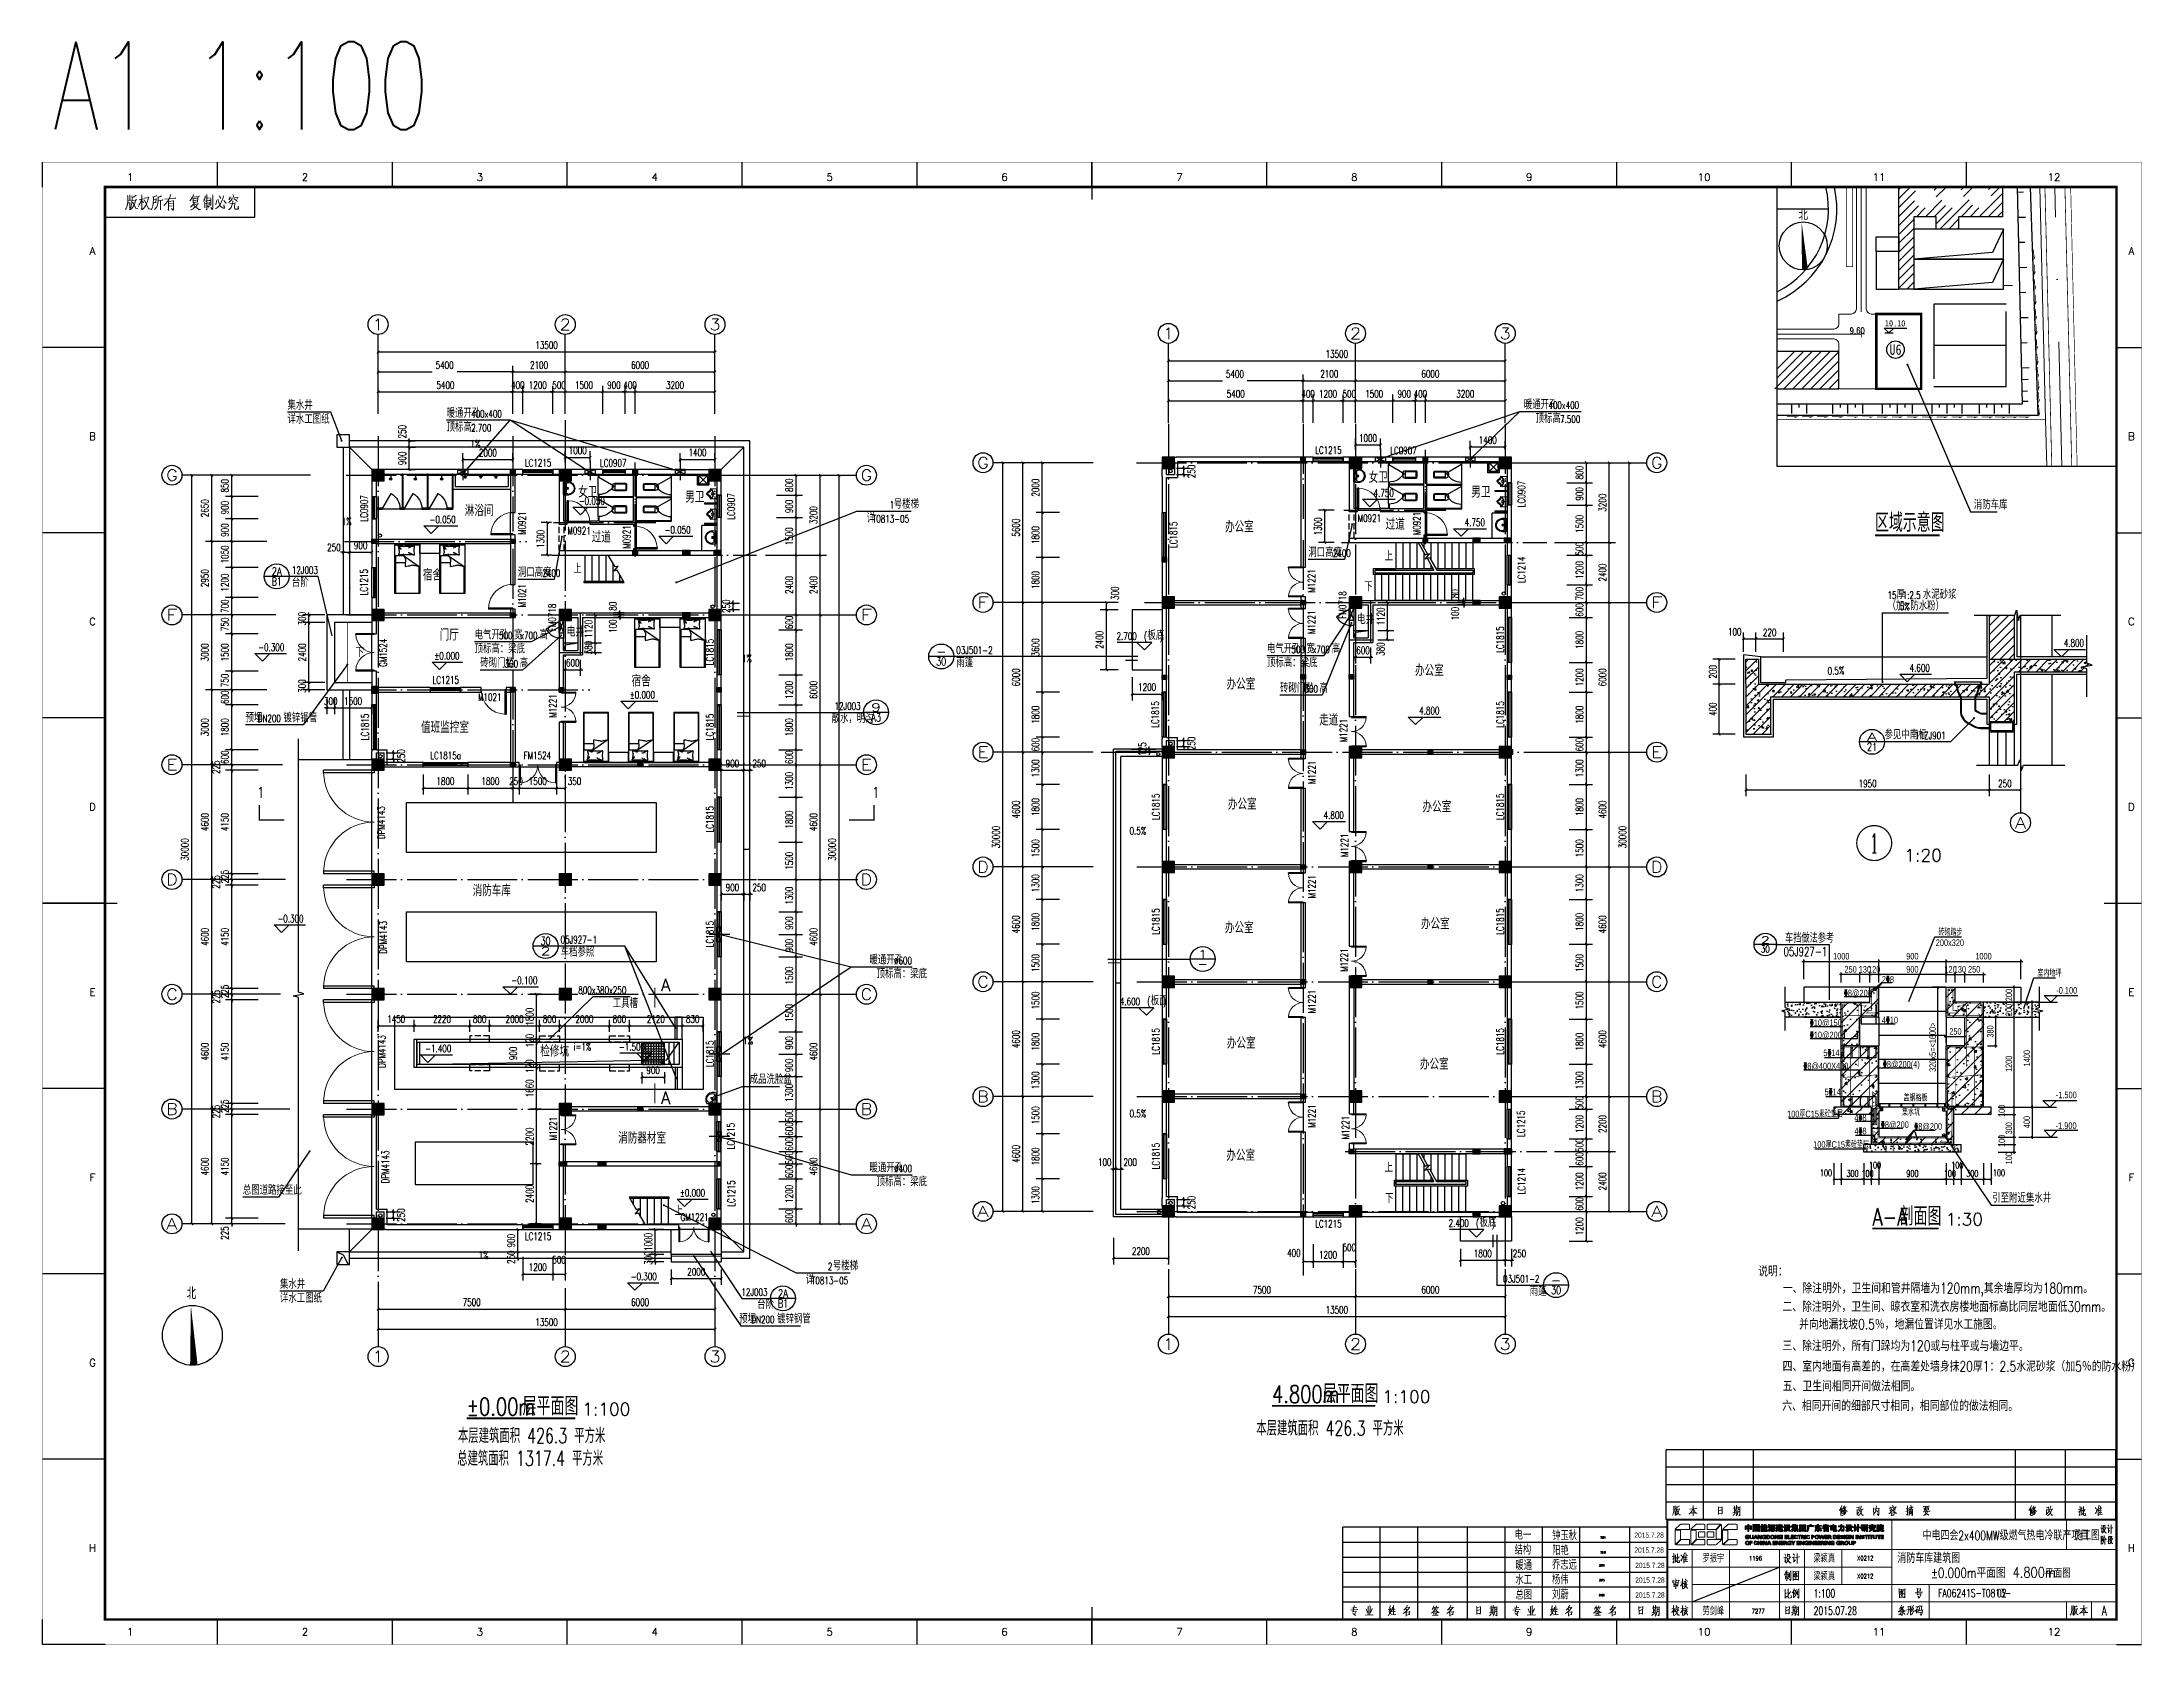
# Model space of a CAD drawing. Header units: millimetres. Extents: x 172649 to 472543, y 238332 to 449264.
# Drawn here: x 203378 to 287528, y 280894 to 345133 of the extents above; entities that cross this region are included whole.
import ezdxf
from ezdxf.enums import TextEntityAlignment as Align

# ---------------------------------------------------------------- set-up
doc = ezdxf.new("R2010")
doc.units = ezdxf.units.MM
doc.header["$LTSCALE"] = 1000
for name, pattern in [('CENTER', [2, 1.25, -0.25, 0.25, -0.25]), ('CONTINOUS', [0]), ('DASH', [0.35, 0.25, -0.1]), ('DASHDOT', [1, 0.5, -0.25, 0, -0.25]), ('DOTE', [2.42, 2, -0.2, 0.02, -0.2]), ('PHANTOM', [12.5, 6.25, -1.25, 1.25, -1.25, 1.25, -1.25]), ('X5', [3, 2, -1])]:
    doc.linetypes.add(name, pattern=pattern)
for name, color, linetype in [('01', 7, 'Continuous'), ('AXIS', 3, 'Continuous'), ('AXIS_TEXT', 7, 'Continuous'), ('BEAM_DE_NUM', 7, 'Continuous'), ('BEAM_DE_TEXT', 7, 'Continuous'), ('BM', 7, 'Continuous'), ('COLUMN', 7, 'Continuous'), ('DIM', 3, 'Continuous'), ('DIM_ELEV', 3, 'Continuous'), ('DIM_IDEN', 3, 'Continuous'), ('DIM_LEAD', 3, 'Continuous'), ('DIM_SYMB', 3, 'Continuous'), ('DOTE', 1, 'CENTER'), ('FUR', 8, 'Continuous'), ('G-OWP', 6, 'Continuous'), ('HQ1', 7, 'Continuous'), ('HQ2', 7, 'Continuous'), ('PUB_DIM', 3, 'Continuous'), ('PUB_HATCH', 8, 'Continuous'), ('PUB_SYMB', 3, 'Continuous'), ('PUB_SYMB_TEXT', 8, 'Continuous'), ('PUB_TEXT', 7, 'Continuous'), ('PUB_WALL', 8, 'Continuous'), ('RAIL', 163, 'Continuous'), ('REIN', 1, 'Continuous'), ('S-室内标高', 7, 'Continuous'), ('S_SURFACE', 6, 'Continuous'), ('SOLID_HATCH', 8, 'Continuous'), ('STAIR', 2, 'Continuous'), ('TEXT', 7, 'Continuous'), ('TK', 7, 'Continuous'), ('Version', 7, 'Continuous'), ('WALL', 255, 'Continuous'), ('WINDOW', 2, 'Continuous'), ('WINDOW_TEXT', 7, 'Continuous'), ('Z-本期建构筑物', 4, 'Continuous'), ('填充', 8, 'Continuous'), ('家具', 4, 'Continuous'), ('放坡', 4, 'Continuous'), ('文本', 3, 'Continuous'), ('柱边线', 6, 'Continuous'), ('洁具', 8, 'Continuous'), ('设备', 3, 'Continuous'), ('轴线', 1, 'DOTE'), ('铺地', 7, 'Continuous'), ('门窗', 4, 'Continuous')]:
    doc.layers.add(name, color=color, linetype=linetype)
for name, color, linetype, lineweight in [('PP-COM', 7, 'Continuous', 0), ('ROAD-CENT', 7, 'CENTER', 0), ('road_mr', 2, 'Continuous', 0), ('Road_s标高', 23, 'Continuous', 0), ('Z-征地红线', 1, 'Continuous', 0), ('Z-综合管架', 25, 'Continuous', 0), ('z-说明', 7, 'Continuous', 0), ('层 1', 7, 'Continuous', 0), ('排水暗管', 3, 'Continuous', 0), ('排水沟', 7, 'Continuous', 0), ('规划部门图', 1, 'Continuous', 0)]:
    doc.layers.add(name, color=color, linetype=linetype, lineweight=lineweight)
doc.styles.add('_TCH_AXIS', font='COMPLEX', dxfattribs={"bigfont": 'GBCBIG'})
doc.styles.add('_TCH_DIM', font='SIMPLEX', dxfattribs={"bigfont": 'GBCBIG'})
doc.styles.add('_TCH_DIM_T3', font='SIMPLEX', dxfattribs={"width": 0.705882, "bigfont": 'GBCBIG'})
doc.styles.add('_TCH_LABEL', font='COMPLEX', dxfattribs={"bigfont": 'GBCBIG'})
doc.styles.add('_TCH_WINDOW', font='SIMPLEX', dxfattribs={"height": 3.5, "bigfont": 'GBCBIG'})
doc.styles.add('COMP', font='COMPLEX', dxfattribs={"bigfont": 'hztxt'})
doc.styles.add('D', font='geditxt', dxfattribs={"width": 0.75, "bigfont": 'dxt'})
doc.styles.add('DIM_FONT', font='SIMPLEX.shx', dxfattribs={"width": 0.8})
doc.styles.add('DXT', font='geditxt.shx', dxfattribs={"width": 0.7, "bigfont": 'dxt.shx'})
doc.styles.add('gedi', font='geditxt.shx', dxfattribs={"width": 0.8, "bigfont": 'hz.shx'})
doc.styles.add('HT', font='SIMHEI.TTF')
doc.styles.add('HZ', font='geditxt.shx', dxfattribs={"width": 0.75, "bigfont": 'hzfs_1.shx'})
doc.styles.add('HZTXT', font='haiwenrs.shx', dxfattribs={"bigfont": 'haiwenhz.shx'})
doc.styles.add('SIMPLEX', font='SIMPLEX.SHX')
doc.styles.get("Standard").update_dxf_attribs({"font": 'txt', "bigfont": 'gbcbig.shx'})
doc.styles.add('TSSD_Dimension', font='haiwenrs.shx', dxfattribs={"width": 0.7, "bigfont": 'haiwenhz.shx'})
doc.styles.add('TSSD_Rein', font='haiwenrs.shx', dxfattribs={"width": 0.7, "bigfont": 'haiwenhz.shx'})
doc.styles.add('黑体', font='SIMHEI.TTF')
doc.dimstyles.new('_TCH_ARCH&&100', dxfattribs={"dimtxt": 297.5, "dimasz": 100, "dimexe": 250, "dimexo": 300, "dimgap": 126.25, "dimtad": 1, "dimdec": 0, "dimzin": 0, "dimdsep": 46, "dimtxsty": '_TCH_DIM_T3', "dimblk": 'ARCHTICK', "dimcen": 0.09, "dimclrt": 7, "dimazin": 2, "dimtfac": 1, "dimtdec": 0, "dimtix": 1, "dimtmove": 2, "dimatfit": 3, "dimfxl": 1, "dimtolj": 1, "dimtzin": 0, "dimarcsym": 0})
doc.dimstyles.new('_TCH_ARCH&&20', dxfattribs={"dimtxt": 59.5, "dimasz": 20, "dimexe": 50, "dimexo": 60, "dimgap": 20, "dimtad": 1, "dimdec": 0, "dimzin": 0, "dimdsep": 46, "dimtxsty": '_TCH_DIM_T3', "dimblk": 'ARCHTICK', "dimcen": 0.09, "dimclrt": 7, "dimazin": 2, "dimtfac": 1, "dimtdec": 0, "dimtix": 1, "dimtmove": 2, "dimatfit": 3, "dimfxl": 1, "dimtolj": 1, "dimtzin": 0, "dimarcsym": 0})
doc.dimstyles.new('_TCH_ARCH&&30', dxfattribs={"dimtxt": 89.25, "dimasz": 30, "dimexe": 75, "dimexo": 90, "dimgap": 30, "dimtad": 1, "dimdec": 0, "dimzin": 0, "dimdsep": 46, "dimtxsty": '_TCH_DIM_T3', "dimblk": 'ARCHTICK', "dimcen": 0.09, "dimclrt": 7, "dimazin": 2, "dimtfac": 1, "dimtdec": 0, "dimtix": 1, "dimtmove": 2, "dimatfit": 3, "dimfxl": 1, "dimtolj": 1, "dimtzin": 0, "dimarcsym": 0})
doc.dimstyles.new('TSSD_25_25', dxfattribs={"dimtxt": 87.5, "dimasz": 25, "dimexe": 25, "dimexo": 62.5, "dimgap": 25, "dimtad": 1, "dimdec": 0, "dimzin": 0, "dimdsep": 46, "dimtxsty": 'TSSD_Dimension', "dimblk": 'ARCHTICK', "dimblk1": 'ARCHTICK', "dimblk2": 'ARCHTICK', "dimcen": 0, "dimdle": 25, "dimclrt": 7, "dimadec": 0, "dimazin": 0, "dimtfac": 1, "dimtdec": 0, "dimtix": 1, "dimtmove": 2, "dimatfit": 3, "dimfxl": 1, "dimtolj": 1, "dimtzin": 0, "dimarcsym": 0})
pattern_1 = [(0, (-2823.6, 0), (0, 104.775), [76.2, -28.575]), (90, (-2823.6, 0), (-104.775, 6e-15), [76.2, -28.575])]
pattern_2 = [(45, (-248835.78, -353520.045), (-35.355339, 35.355339), []), (50, (-248835.78, -353520.04), (143.452037, -12.550427), [15, -165]), (355, (-248835.78, -353520.04), (-27.750267, 150.438427), [12, -132]), (100.4514, (-248823.83, -353521.09), (115.701876, 137.88791), [12.74804, -140.22842]), (46.1842, (-248835.78, -353480.04), (213.44821, -33.1038), [22.5, -247.5]), (96.6356, (-248818, -353482.8), (186.93254, 194.82357), [19.12206, -210.3426]), (351.1842, (-248835.78, -353480.04), (186.93239, 194.82372), [18, -198]), (21, (-248815.78, -353490.04), (119.38141, -80.523778), [15, -165]), (326, (-248815.78, -353490.04), (48.663066, 145.03001), [12, -132]), (71.4514, (-248805.83, -353496.76), (168.044526, 64.5061), [12.74804, -140.22842]), (37.5, (-248835.78, -353520.045), (2.431971, 66.578771), [0, -130.4, 0, -134, 0, -132.5]), (7.5, (-248835.78, -353520.045), (52.613907, 78.882342), [0, -76.4, 0, -127.4, 0, -50.5]), (327.5, (-248880.38, -353520.045), (106.764487, -4.5109743), [0, -50, 0, -156, 0, -207]), (317.5, (-248900.38, -353520.045), (116.637234, 20.020996), [0, -65, 0, -103.6, 0, -147])]
pattern_3 = [(45, (-241248.57, -359647.52), (-88.388348, 88.388348), []), (50, (-241248.57, -359647.52), (358.6301, -31.37607), [37.5, -412.5]), (355, (-241248.57, -359647.52), (-69.37567, 376.09607), [30, -330]), (100.4514, (-241218.7, -359650.14), (289.2547, 344.71977), [31.8701, -350.57106]), (46.1842, (-241248.57, -359547.52), (533.62052, -82.7595), [56.25, -618.75]), (96.6356, (-241204.1, -359554.4), (467.33135, 487.05894), [47.80514, -525.8565]), (351.1842, (-241248.6, -359547.5), (467.331, 487.0593), [45, -495]), (21, (-241198.57, -359572.52), (298.45353, -201.30945), [37.5, -412.5]), (326, (-241198.57, -359572.52), (121.65767, 362.57502), [30, -330]), (71.4514, (-241173.7, -359589.3), (420.11131, 161.26525), [31.8701, -350.57106]), (37.5, (-241248.57, -359647.52), (6.079928, 166.446927), [0, -326, 0, -335, 0, -331.25]), (7.5, (-241248.57, -359647.52), (131.53477, 197.205856), [0, -191, 0, -318.5, 0, -126.25]), (327.5, (-241360.07, -359647.52), (266.91122, -11.277436), [0, -125, 0, -390, 0, -517.5]), (317.5, (-241410.07, -359647.52), (291.59308, 50.05249), [0, -162.5, 0, -259, 0, -367.5])]
pattern_4 = [(50, (-241248.57, -359647.52), (143.452037, -12.550427), [15, -165]), (355, (-241248.57, -359647.52), (-27.750267, 150.438427), [12, -132]), (100.4514, (-241236.62, -359648.57), (115.701876, 137.88791), [12.74804, -140.22842]), (46.1842, (-241248.57, -359607.52), (213.44821, -33.1038), [22.5, -247.5]), (96.6356, (-241230.79, -359610.28), (186.93254, 194.82357), [19.12206, -210.3426]), (351.1842, (-241248.57, -359607.52), (186.93239, 194.82372), [18, -198]), (21, (-241228.57, -359617.52), (119.38141, -80.523778), [15, -165]), (326, (-241228.57, -359617.52), (48.663066, 145.03001), [12, -132]), (71.4514, (-241218.62, -359624.23), (168.044526, 64.5061), [12.74804, -140.22842]), (37.5, (-241248.573, -359647.523), (2.431971, 66.578771), [0, -130.4, 0, -134, 0, -132.5]), (7.5, (-241248.57, -359647.52), (52.613907, 78.882342), [0, -76.4, 0, -127.4, 0, -50.5]), (327.5, (-241293.173, -359647.52), (106.764487, -4.5109743), [0, -50, 0, -156, 0, -207]), (317.5, (-241313.17, -359647.52), (116.637234, 20.020996), [0, -65, 0, -103.6, 0, -147])]

msp = doc.modelspace()

# ---------------------------------------------------------------- texts
at = {"color": 7, "style": 'HZ', "width": 0.7}
msp.add_text('A1 1:100', height=3500, dxfattribs=at).set_placement((203795, 341632.7))
at = {"color": 7, "style": 'D', "width": 0.75}
msp.add_text('%%P0.000m平面图', height=400, rotation=359.999999, dxfattribs=at).set_placement((279070.9, 283584.8))
at = {"char_height": 350, "width": 2414.941, "attachment_point": 1, "style": 'HZ'}
for insert in [(224396.8, 321662.6), (256064.3, 322163.4)]:
    msp.add_mtext('电井', dxfattribs=dict(at, insert=insert))
at = {"layer": 'AXIS_TEXT', "style": '_TCH_AXIS'}
for s, width, p, p2 in [('1', 2.333333, (216619.5, 333583.7), (217072, 333583.7)), ('2', 1.5, (224119.5, 333583.7), (224572, 333583.7)), ('3', 1.5, (230119.5, 333583.7), (230572, 333583.7)), ('1', 2.333333, (248287, 333229.7), (248739.5, 333229.7)), ('2', 1.5, (255787, 333229.7), (256239.5, 333229.7)), ('3', 1.5, (261787, 333229.7), (262239.5, 333229.7)), ('G', 1.166667, (240858.9, 328046.5), (241311.5, 328046.5)), ('G', 1.166667, (267856, 328046.5), (268308.5, 328046.5)), ('G', 1.166667, (208359.8, 327545.7), (208812.3, 327545.7)), ('G', 1.166667, (236188.4, 327545.7), (236641, 327545.7)), ('F', 1.3125, (208359.8, 321945.7), (208812.3, 321945.7)), ('F', 1.3125, (236188.4, 321945.7), (236641, 321945.7)), ('F', 1.3125, (240858.9, 322446.5), (241311.5, 322446.5)), ('F', 1.3125, (267856, 322446.5), (268308.5, 322446.5)), ('E', 1.3125, (240858.9, 316446.5), (241311.5, 316446.5)), ('E', 1.3125, (267856, 316446.5), (268308.5, 316446.5)), ('E', 1.3125, (208359.8, 315945.7), (208812.3, 315945.7)), ('E', 1.3125, (236188.4, 315945.7), (236641, 315945.7)), ('D', 1.235294, (240858.9, 311846.5), (241311.5, 311846.5)), ('D', 1.235294, (267856, 311846.5), (268308.5, 311846.5)), ('D', 1.235294, (208359.8, 311345.7), (208812.3, 311345.7)), ('D', 1.235294, (236188.4, 311345.7), (236641, 311345.7)), ('C', 1.4, (208359.8, 306745.7), (208812.3, 306745.7)), ('C', 1.4, (236188.4, 306745.7), (236641, 306745.7)), ('C', 1.4, (240858.9, 307246.5), (241311.5, 307246.5)), ('C', 1.4, (267856, 307246.5), (268308.5, 307246.5)), ('B', 1.235294, (240858.9, 302646.5), (241311.5, 302646.5)), ('B', 1.235294, (267856, 302646.5), (268308.5, 302646.5)), ('B', 1.235294, (208359.8, 302145.7), (208812.3, 302145.7)), ('B', 1.235294, (236188.4, 302145.7), (236641, 302145.7)), ('A', 1.166667, (208359.8, 297545.7), (208812.3, 297545.7)), ('A', 1.166667, (236188.4, 297545.7), (236641, 297545.7)), ('A', 1.166667, (240858.9, 298046.5), (241311.5, 298046.5)), ('A', 1.166667, (267856, 298046.5), (268308.5, 298046.5)), ('1', 2.333333, (248287, 292727.7), (248739.5, 292727.7)), ('2', 1.5, (255787, 292727.7), (256239.5, 292727.7)), ('3', 1.5, (261787, 292727.7), (262239.5, 292727.7)), ('1', 2.333333, (216619.5, 292226.9), (217072, 292226.9)), ('2', 1.5, (224119.5, 292226.9), (224572, 292226.9)), ('3', 1.5, (230119.5, 292226.9), (230572, 292226.9))]:
    msp.add_text(s, height=452.5, dxfattribs=dict(at, width=width)).set_placement(p, p2, align=Align.FIT)
at = {"layer": 'DIM_SYMB', "color": 7, "style": '_TCH_DIM'}
msp.add_text('北', height=385.8, dxfattribs=at).set_placement((273759.5, 338001.3))
at = {"layer": 'DIM_SYMB', "color": 7, "style": '_TCH_LABEL'}
msp.add_text('1', height=772.1, dxfattribs=at).set_placement((276632, 312644.6), (276962.9, 312644.6), align=Align.FIT)
at = {"layer": 'DIM_SYMB', "color": 7}
msp.add_text('1:20', height=500, dxfattribs=at).set_placement((278006.8, 312291.2))
at = {"layer": 'DIM_SYMB', "color": 7, "style": 'gedi', "width": 0.8}
for s, height, p in [('4.800m', 420, (282342.4, 283593)), ('平面图', 330.71, (283641.6, 283593))]:
    msp.add_text(s, height=height, dxfattribs=at).set_placement(p)
at = {"layer": 'PUB_SYMB_TEXT', "style": 'COMP', "text_generation_flag": 4}
for p in [(228369.2, 307340.2), (228369.2, 302820.9)]:
    msp.add_attdef('A', text='', height=500, rotation=180, dxfattribs=at).set_placement(p, align=Align.MIDDLE)
at = {"layer": 'PUB_TEXT'}
for s, height, style, p in [('集水井', 337.59, '_TCH_DIM', (213214.4, 330397.5)), ('暖通开孔', 337.59, '_TCH_DIM', (262757.5, 330425.7)), ('详水工图纸', 337.59, '_TCH_DIM', (213214.4, 329837.5)), ('顶标高：', 337.59, '_TCH_DIM', (219589.5, 329519.1)), ('暖通开孔', 337.59, '_TCH_DIM', (219589.5, 330079.1)), ('顶标高：', 337.59, '_TCH_DIM', (263227.5, 329865.7)), ('号楼梯', 337.59, '_TCH_DIM', (237508.1, 326434.5)), ('消防车库', 337.59, '_TCH_DIM', (280787, 326410.1)), ('详', 337.6, '_TCH_DIM', (236418.6, 325874.5)), ('洞口高度', 337.59, '_TCH_DIM', (254120.8, 324497.2)), ('洞口高度', 337.59, '_TCH_DIM', (222445.6, 323699)), ('上', 337.6, '_TCH_DIM', (224672.2, 323846.9)), ('上', 337.6, '_TCH_DIM', (257179.8, 324347.7)), ('台阶', 337.59, '_TCH_DIM', (213390.6, 323295.3)), ('下', 337.6, '_TCH_DIM', (256358.4, 323127.7)), ('电气开孔', 337.59, '_TCH_DIM', (220711.2, 321198.9)), ('宽', 337.6, '_TCH_DIM', (222294.2, 321198.9)), ('高', 337.6, '_TCH_DIM', (223310, 321198.9)), ('板底', 337.59, '_TCH_DIM', (247673.5, 321174.8)), ('下', 337.6, '_TCH_DIM', (215943.4, 320496.9)), ('顶标高：梁底', 337.59, '_TCH_DIM', (220711.2, 320638.9)), ('电气开孔', 337.59, '_TCH_DIM', (252461.3, 320641.6)), ('宽', 337.6, '_TCH_DIM', (254044.3, 320641.6)), ('高', 337.6, '_TCH_DIM', (255060.1, 320641.6)), ('砖砌门槛', 337.59, '_TCH_DIM', (220938.2, 320068.6)), ('高', 337.6, '_TCH_DIM', (222521.2, 320068.6)), ('雨篷', 337.59, '_TCH_DIM', (240015.3, 320082.5)), ('顶标高：梁底', 337.59, '_TCH_DIM', (252461.3, 320081.6)), ('砖砌门槛', 337.59, '_TCH_DIM', (252985.4, 319063.1)), ('高', 337.6, '_TCH_DIM', (254568.4, 319063.1)), ('预埋', 337.59, '_TCH_DIM', (211531.8, 317871.2)), ('镀锌钢管', 337.59, '_TCH_DIM', (213053.3, 317871.2)), ('散水，明沟', 337.59, '_TCH_DIM', (235015.8, 317846)), ('车档参照', 337.59, '_TCH_DIM', (224160.9, 308483.7)), ('暖通开孔', 337.59, '_TCH_DIM', (236535.8, 308170.9)), ('顶标高：梁底', 337.59, '_TCH_DIM', (236822.7, 307610.9)), ('工具槽', 337.59, '_TCH_DIM', (226247.5, 306426.9)), ('板面', 337.59, '_TCH_DIM', (247806.4, 306537.2)), ('成品洗脸盆', 337.59, '_TCH_DIM', (231735, 303385.7)), ('暖通开孔', 337.59, '_TCH_DIM', (236535.8, 299840.6)), ('顶标高：梁底', 337.59, '_TCH_DIM', (236822.7, 299280.6)), ('上', 337.6, '_TCH_DIM', (257179.8, 299847.7)), ('总图道路接至此', 337.59, '_TCH_LABEL', (211423.4, 298940.9)), ('下', 337.6, '_TCH_DIM', (257198.4, 298612.7)), ('引至附近集水井', 337.59, '_TCH_DIM', (281523.6, 298627.4)), ('上', 337.6, '_TCH_DIM', (228730.7, 298111.9)), ('板底', 337.59, '_TCH_DIM', (260980.8, 297649.3)), ('号楼梯', 337.59, '_TCH_DIM', (235068, 295911.5)), ('集水井', 337.59, '_TCH_DIM', (212910.7, 295174.2)), ('详', 337.6, '_TCH_DIM', (233978.5, 295351.5)), ('北', 482.3, '_TCH_DIM', (209175, 294749.7)), ('详水工图纸', 337.59, '_TCH_DIM', (212910.7, 294614.2)), ('台阶', 337.59, '_TCH_DIM', (232036.7, 294361.5)), ('雨篷', 337.59, '_TCH_DIM', (262990.7, 294890)), ('预埋', 337.59, '_TCH_DIM', (231311.5, 293784.9)), ('镀锌钢管', 337.59, '_TCH_DIM', (232833, 293784.9))]:
    msp.add_text(s, height=height, dxfattribs=dict(at, style=style)).set_placement(p)
for s, height, style, width, p in [('400x400', 297.5, '_TCH_DIM', 0.705882, (263740.5, 330425.7)), ('400x400', 297.5, '_TCH_DIM', 0.705882, (220572.5, 330079.1)), ('7.500', 297.5, '_TCH_DIM', 0.705882, (264210.5, 329865.7)), ('2.700', 297.5, '_TCH_DIM', 0.705882, (220572.5, 329519.1)), ('1%%%', 297.5, '_TCH_DIM', 0.705882, (220547.7, 328882.5)), ('女卫 ', 456.38, 'HZ', 0.7, (224864.2, 326879.3)), ('女卫 ', 456.38, 'HZ', 0.7, (256540.9, 327460.4)), ('男卫 ', 456.38, 'HZ', 0.7, (260652.3, 326875)), ('淋浴间 ', 456.38, 'HZ', 0.7, (220318.8, 326130.6)), ('-0.050', 297.5, '_TCH_DIM', 0.705882, (224887.3, 326590.9)), ('男卫 ', 456.38, 'HZ', 0.7, (229155.1, 326672.2)), ('1', 297.5, '_TCH_DIM', 0.705882, (237348.1, 326434.5)), ('4.750', 297.5, '_TCH_DIM', 0.705882, (256737.9, 326911.3)), ('1%%%', 297.5, '_TCH_DIM', 0.705882, (215387.1, 325771.5)), ('-0.050', 297.5, '_TCH_DIM', 0.705882, (218909.2, 325844.5)), ('-0.050', 297.5, '_TCH_DIM', 0.705882, (228325.4, 325432.2)), ('T0813-05', 297.5, '_TCH_DIM', 0.705882, (236664.4, 325874.5)), ('办公室 ', 456.38, 'HZ', 0.7, (250783.5, 325479.2)), ('过道', 456.38, 'HZ', 0.7, (257219.9, 325583.2)), ('4.750', 297.5, '_TCH_DIM', 0.705882, (260389.5, 325734.8)), ('区域示意图', 744.09, 'HZ', 0.75, (276828.1, 325502)), ('过道', 456.38, 'HZ', 0.7, (225405.9, 325070.6)), ('12J003', 297.5, '_TCH_DIM', 0.705882, (213390.6, 323821.8)), ('宿舍', 456.38, 'HZ', 0.7, (218638.9, 323546.4)), ('2400', 297.5, '_TCH_DIM', 0.705882, (223428.6, 323699)), ('2400', 297.5, '_TCH_DIM', 0.705882, (255103.8, 324497.2)), ('门厅 ', 456.38, 'HZ', 0.7, (219314.4, 321146.2)), ('500', 297.5, '_TCH_DIM', 0.705882, (221694.2, 321198.9)), ('x700', 297.5, '_TCH_DIM', 0.705882, (222540, 321198.9)), ('2.700', 297.5, '_TCH_DIM', 0.705882, (246437.5, 321174.8)), ('(', 297.5, '_TCH_DIM', 0.705882, (247533.5, 321174.8)), (')', 297.5, '_TCH_DIM', 0.705882, (248165, 321174.8)), ('-0.300', 297.5, '_TCH_DIM', 0.705882, (212041.8, 320726.1)), ('%%P0.000', 297.5, '_TCH_DIM', 0.705882, (219100.3, 320388.3)), ('03J501-2', 297.5, '_TCH_DIM', 0.705882, (240015.3, 320612.8)), ('500', 297.5, '_TCH_DIM', 0.705882, (253444.3, 320641.6)), ('x700', 297.5, '_TCH_DIM', 0.705882, (254290.1, 320641.6)), ('300', 297.5, '_TCH_DIM', 0.705882, (221921.2, 320068.6)), ('宿舍', 456.38, 'HZ', 0.7, (227004.9, 319303.9)), ('1%%%', 297.5, '_TCH_DIM', 0.705882, (231424.6, 320276.3)), ('办公室 ', 456.38, 'HZ', 0.7, (258397.3, 319723.8)), ('%%P0.000', 297.5, '_TCH_DIM', 0.705882, (226932, 318818.4)), ('办公室 ', 456.38, 'HZ', 0.7, (250847.4, 319179.9)), ('300', 297.5, '_TCH_DIM', 0.705882, (253968.4, 319063.1)), ('DN200', 297.5, '_TCH_DIM', 0.705882, (212023.3, 317871.2)), ('12J003', 297.5, '_TCH_DIM', 0.705882, (235136.1, 318372.5)), ('走道', 456.38, 'HZ', 0.7, (254557.9, 317738.1)), ('4.800', 297.5, '_TCH_DIM', 0.705882, (258565.3, 318187)), ('值班监控室  ', 456.38, 'HZ', 0.7, (218565.9, 317445.3)), ('1', 425, '_TCH_LABEL', 0.705882, (212018.1, 314847.3)), ('1', 425, '_TCH_LABEL', 0.705882, (236657.6, 314847.3)), ('办公室 ', 456.38, 'HZ', 0.7, (250899.1, 314366.4)), ('办公室 ', 456.38, 'HZ', 0.7, (258696.5, 314261.9)), ('4.800', 297.5, '_TCH_DIM', 0.705882, (254735.6, 313998.6)), ('0.5%%%', 297.5, '_TCH_DIM', 0.705882, (246957.5, 313370)), ('消防车库 ', 456.38, 'HZ', 0.7, (220635.3, 310902.1)), ('-0.300', 297.5, '_TCH_DIM', 0.705882, (212812.4, 309852.9)), ('办公室 ', 456.38, 'HZ', 0.7, (250778.1, 309417.7)), ('办公室 ', 456.38, 'HZ', 0.7, (258635.8, 309577.1)), ('05J927-1', 297.5, '_TCH_DIM', 0.705882, (224160.9, 309010.2)), ('%%c600', 297.5, '_TCH_DIM', 0.705882, (237518.8, 308170.9)), ('-0.100', 297.5, '_TCH_DIM', 0.705882, (222183.5, 307380.6)), ('800x380x250', 297.5, '_TCH_DIM', 0.705882, (224867.5, 306986.9)), ('4.600', 297.5, '_TCH_DIM', 0.705882, (246570.4, 306537.2)), ('(', 297.5, '_TCH_DIM', 0.705882, (247666.4, 306537.2)), (')', 297.5, '_TCH_DIM', 0.705882, (248297.9, 306537.2)), ('-1.400', 297.5, '_TCH_DIM', 0.705882, (218733.8, 304647.1)), ('检修坑 ', 456.38, 'HZ', 0.7, (223344.6, 304473.5)), ('i=1%', 297.5, '_TCH_DIM', 0.705882, (224683.5, 304721.8)), ('-1.500', 297.5, '_TCH_DIM', 0.705882, (226499.5, 304713.5)), ('1%%%', 297.5, '_TCH_DIM', 0.705882, (231474.6, 304970.1)), ('办公室 ', 456.38, 'HZ', 0.7, (250858.2, 304793.3)), ('办公室 ', 456.38, 'HZ', 0.7, (258594.7, 303949.9)), ('0.5%%%', 297.5, '_TCH_DIM', 0.705882, (246957.5, 302040.9)), ('消防器材室 ', 456.38, 'HZ', 0.7, (226466.9, 300989.3)), ('办公室 ', 456.38, 'HZ', 0.7, (250838.1, 300295.1)), ('%%c400', 297.5, '_TCH_DIM', 0.705882, (237518.8, 299840.6)), ('%%P0.000', 297.5, '_TCH_DIM', 0.705882, (228939.7, 298869.1)), ('2.400', 297.5, '_TCH_DIM', 0.705882, (259744.8, 297649.3)), ('(', 297.5, '_TCH_DIM', 0.705882, (260840.8, 297649.3)), (')', 297.5, '_TCH_DIM', 0.705882, (261472.3, 297649.3)), ('A-A', 700, 'HZ', 0.75, (276728, 297705.4)), ('剖面图', 744.09, 'HZ', 0.75, (277813, 297705.4)), ('1%%%', 297.5, '_TCH_DIM', 0.705882, (220871, 296370.2)), ('2', 297.5, '_TCH_DIM', 0.705882, (234868, 295911.5)), ('-0.300', 297.5, '_TCH_DIM', 0.705882, (226970.1, 295513.5)), ('T0813-05', 297.5, '_TCH_DIM', 0.705882, (234224.2, 295351.5)), ('03J501-2', 297.5, '_TCH_DIM', 0.705882, (261924.9, 295420.2)), ('12J003', 297.5, '_TCH_DIM', 0.705882, (231404.9, 294888)), ('DN200', 297.5, '_TCH_DIM', 0.705882, (231803, 293784.9)), ('4.800m', 700, 'HZ', 0.75, (252670, 290595.4)), ('层平面图', 744.09, 'HZ', 0.75, (254700, 290595.4)), ('%%p0.00m', 700, 'HZ', 0.75, (220397.5, 290094.6)), ('层平面图', 744.09, 'HZ', 0.75, (222637.5, 290094.6)), ('本层建筑面积 426.3 平方米', 593.291, 'HZ', 0.7, (220044, 288986.1)), ('本层建筑面积 426.3 平方米', 593.291, 'HZ', 0.7, (252034, 289286.1)), ('总建筑面积 1317.4 平方米', 593.291, 'HZ', 0.7, (220014, 288076.1)), ('7291', 75, 'HZ', 0.7, (265816.8, 285164.9)), ('7219', 75, 'HZ', 0.7, (265816.8, 284564.9)), ('3079', 75, 'HZ', 0.7, (265771.3, 284043.7)), ('3073', 75, 'HZ', 0.7, (265771.3, 283454)), ('2499', 75, 'HZ', 0.7, (265771.3, 282854))]:
    msp.add_text(s, height=height, dxfattribs=dict(at, style=style, width=width)).set_placement(p)
at = {"layer": 'PUB_TEXT', "style": '_TCH_LABEL'}
for s, height, width, p, p2 in [('2A', 321.99, 0.690789, (212584.3, 323757), (212986.8, 323757)), ('B1', 321.99, 0.846774, (212584.3, 323354.5), (212986.8, 323354.5)), ('-', 322, 1.458333, (239209.1, 320548), (239611.6, 320548)), ('30', 321.99, 0.795455, (239209.1, 320145.5), (239611.6, 320145.5)), ('A3', 321.99, 0.75, (236599.8, 317905.3), (237002.3, 317905.3)), ('9', 322, 1.875, (236599.8, 318307.8), (237002.3, 318307.8)), ('30', 321.99, 0.795455, (223354.6, 308945.5), (223757.1, 308945.5)), ('2', 322, 1.875, (223354.6, 308543), (223757.1, 308543)), ('-', 322, 1.458333, (249690.6, 308020.6), (250093.1, 308020.6)), ('1', 322, 2.916667, (249690.6, 308423.1), (250093.1, 308423.1)), ('-', 322, 1.458333, (263848.7, 295355.4), (264251.2, 295355.4)), ('B1', 321.99, 0.846774, (232868.6, 294420.7), (233271.1, 294420.7)), ('2A', 321.99, 0.690789, (232868.6, 294823.2), (233271.1, 294823.2)), ('30', 321.99, 0.795455, (263848.7, 294952.9), (264251.2, 294952.9))]:
    msp.add_text(s, height=height, dxfattribs=dict(at, width=width)).set_placement(p, p2, align=Align.FIT)
at = {"layer": 'PUB_TEXT'}
for s, p in [('1:30', (279655, 297705.4)), ('1:100', (225025.2, 290094.6)), ('1:100', (257087.8, 290595.4))]:
    msp.add_text(s, height=500, dxfattribs=at).set_placement(p)
at = {"layer": 'PUB_TEXT', "linetype": 'Continuous', "style": 'HZ', "width": 0.75}
for s, p in [('说明：', (272148.4, 295662.5)), ('一、除注明外，卫生间和管井隔墙为120mm,其余墙厚均为180mm。', (273133.6, 294983.9)), ('二、除注明外，卫生间、晾衣室和洗衣房楼地面标高比同层地面低30mm。', (273123, 294243.5)), ('并向地漏找坡0.5％，地漏位置详见水工施图。', (273785.4, 293537.8)), ('三、除注明外，所有门跺均为120或与柱平或与墙边平。', (273121.2, 292673.7)), ('四、室内地面有高差的，在高差处墙身抹20厚1：2.5水泥砂浆（加5％的防水粉）', (273126.2, 291852.5)), ('五、卫生间相同开间做法相同。', (273130.7, 291057.3)), ('六、相同开间的细部尺寸相同，相同部位的做法相同。', (273113.1, 290271.7))]:
    msp.add_text(s, height=420, dxfattribs=at).set_placement(p)
at = {"layer": 'PUB_TEXT', "color": 3, "style": 'HZTXT', "width": 0.75}
for s, height, p in [('电一', 340.2, (262388, 285120.9)), ('钟玉秋', 340.2, (263892.4, 285099.2)), ('2015.7.28', 211.68, (267187.1, 285190.9)), ('结构', 340.2, (262388, 284520.9)), ('阳艳', 340.2, (263892.4, 284499.2)), ('2015.7.28', 211.68, (267187.1, 284590.9)), ('水工', 340.2, (262420.3, 283320)), ('暖通', 340.2, (262420.3, 283909.7)), ('乔志远', 340.2, (263887.2, 283921.2)), ('杨伟', 340.2, (263887.2, 283331.5)), ('2015.7.28', 211.68, (267219.3, 283979.6)), ('2015.7.28', 211.68, (267219.3, 283390)), ('总图', 340.2, (262420.3, 282720)), ('刘蔚', 340.2, (263887.2, 282731.5)), ('2015.7.28', 211.68, (267219.3, 282790))]:
    msp.add_text(s, height=height, dxfattribs=at).set_placement(p)
at = {"layer": 'TEXT', "color": 6, "style": 'HZ', "width": 0.7}
msp.add_text('02', height=321.41, dxfattribs=at).set_placement((281712.6, 282810.6))
at = {"layer": 'z-说明', "style": 'HZ', "width": 0.8}
msp.add_text('9.60', height=250, dxfattribs=at).set_placement((275816.3, 333438.5, 460.2))
msp.add_text('9.60', height=250, dxfattribs=at).set_placement((275816.3, 333438.5, 460.2))

# ---------------------------------------------------------------- blocks, each defined once
blk = doc.blocks.new('pai')
at = {"layer": 'PP-COM', "color": 6, "const_width": 0.25}
blk.add_lwpolyline([(0, 0), (4, 0), (2.94, 0.4)], dxfattribs=at)
blk = doc.blocks.new('jzw-bh')
blk.add_circle((0, 0), 1.4)
at = {"style": 'SIMPLEX', "width": 0.8}
blk.add_attdef('JZW', text='', height=1, dxfattribs=at).set_placement((0, 0), align=Align.MIDDLE)
blk = doc.blocks.new('室内标高')
for p, q in [((1.94, -1.94), (0, 0)), ((0, 0), (9.14, 0)), ((0.32, -1.94), (3.57, -1.94)), ((3.89, 0), (1.94, -1.94))]:
    blk.add_line(p, q)
at = {"ltscale": 0.5, "style": 'HT', "width": 0.8}
blk.add_text('10.10', height=2.5, rotation=360, dxfattribs=at).set_placement((4.4, 0.66, -8.1), align=Align.CENTER)
blk = doc.blocks.new('GEDI_WK_A1')
at = {"color": 3}
for p, q in [((0, 584), (0, 594)), ((70.08, 584), (70.08, 594)), ((140.17, 584), (140.17, 594)), ((210.25, 584), (210.25, 594)), ((280.33, 584), (280.33, 594)), ((350.42, 584), (350.42, 594)), ((420.5, 584), (420.5, 594)), ((490.58, 584), (490.58, 594)), ((560.67, 584), (560.67, 594)), ((630.75, 584), (630.75, 594)), ((700.83, 584), (700.83, 594)), ((770.92, 584), (770.92, 594)), ((85, 572), (85, 584)), ((25, 572), (85, 572)), ((25, 519.75), (0, 519.75)), ((831, 519.75), (841, 519.75)), ((25, 445.5), (0, 445.5)), ((831, 445.5), (841, 445.5)), ((25, 371.25), (0, 371.25)), ((831, 371.25), (841, 371.25)), ((25, 297), (0, 297)), ((831, 297), (841, 297)), ((25, 222.75), (0, 222.75)), ((831, 222.75), (841, 222.75)), ((25, 148.5), (0, 148.5)), ((831, 148.5), (841, 148.5)), ((25, 74.25), (0, 74.25)), ((831, 74.25), (841, 74.25)), ((0, 0), (0, 10)), ((70.08, 0), (70.08, 10)), ((140.17, 0), (140.17, 10)), ((210.25, 0), (210.25, 10)), ((280.33, 0), (280.33, 10)), ((350.42, 0), (350.42, 10)), ((420.5, 0), (420.5, 10)), ((490.58, 0), (490.58, 10)), ((560.67, 0), (560.67, 10)), ((630.75, 0), (630.75, 10)), ((700.83, 0), (700.83, 10)), ((770.92, 0), (770.92, 10)), ((25, 0), (0, 0)), ((831, 0), (841, 0))]:
    blk.add_line(p, q, dxfattribs=at)
for points, const_width in [([(0, 0), (841, 0), (841, 594), (0, 594)], 0.1), ([(25, 10), (831, 10), (831, 584), (25, 584)], 1)]:
    blk.add_lwpolyline(points, close=True, dxfattribs=dict(at, const_width=const_width))
at = {"color": 3, "const_width": 0.5}
for points in [[(420.5, 579), (420.5, 594)], [(30, 297), (0, 297)], [(826, 297), (841, 297)], [(420.5, 0), (420.5, 15)]]:
    blk.add_lwpolyline(points, dxfattribs=at)
at = {"color": 3}
for s, p in [('1', (35.04, 588)), ('2', (105.12, 588)), ('3', (175.21, 588)), ('4', (245.29, 588)), ('5', (315.38, 588)), ('6', (385.46, 588)), ('7', (455.54, 588)), ('8', (525.62, 588)), ('9', (595.71, 588)), ('10', (665.79, 588)), ('11', (735.87, 588)), ('12', (805.96, 588)), ('1', (35.04, 5)), ('2', (105.12, 5)), ('3', (175.21, 5)), ('4', (245.29, 5)), ('5', (315.38, 5)), ('6', (385.46, 5)), ('7', (455.54, 5)), ('8', (525.62, 5)), ('9', (595.71, 5)), ('10', (665.79, 5)), ('11', (735.87, 5)), ('12', (805.96, 5))]:
    blk.add_text(s, height=3, dxfattribs=at).set_placement(p, align=Align.MIDDLE)
for s, p in [('A', (20, 556.88)), ('A', (837, 556.88)), ('B', (20, 482.62)), ('B', (837, 482.62)), ('C', (20, 408.38)), ('C', (837, 408.38)), ('D', (20, 334.12)), ('D', (837, 334.12)), ('E', (20, 259.88)), ('E', (837, 259.88)), ('F', (20, 185.62)), ('F', (837, 185.62)), ('G', (20, 111.38)), ('G', (837, 111.38)), ('H', (20, 37.12)), ('H', (837, 37.12))]:
    blk.add_text(s, height=3, dxfattribs=at).set_placement(p, align=Align.CENTER)
blk = doc.blocks.new('GEDI_Copyright_2012')
at = {"color": 7, "lineweight": 0}
for points in [[(8.99, -3.43), (9.11, -3.83), (9.11, -5.03), (9.11, -5.93), (9.03, -6.73), (8.9, -7.33), (8.73, -8.03), (8.48, -8.53), (8.22, -8.93)], [(9.11, -6.38), (10.01, -6.28), (9.92, -6.13), (9.92, -8.38), (9.88, -8.08), (9.88, -7.68)], [(9.16, -5.48), (10.39, -5.28)], [(10.81, -3.53), (10.9, -4.03), (10.9, -4.68), (10.81, -5.53), (10.73, -6.33), (10.6, -7.03), (10.47, -7.68), (10.3, -8.23), (10.09, -8.72), (9.84, -9.08)], [(9.88, -3.13), (9.96, -3.43), (9.96, -5.33)], [(11.2, -5.43), (12.56, -5.08), (12.47, -4.93), (12.26, -5.58), (12, -6.38), (11.75, -6.98), (11.45, -7.63), (11.03, -8.23), (10.6, -8.68), (10.26, -9.03)], [(12.43, -3.23), (12.34, -3.38), (11.53, -3.88), (10.98, -4.13)], [(11.15, -6.08), (12.34, -8.63), (13.15, -8.68), (12.38, -8.58), (12.17, -8.28)], [(14.72, -4.88), (14.42, -5.73), (14.08, -6.43), (13.74, -7.13), (13.45, -7.63), (13.36, -7.78)], [(13.62, -5.08), (15.4, -4.68)], [(14.64, -3.13), (14.81, -3.38), (14.76, -3.33), (14.72, -9.13), (14.68, -8.72), (14.72, -8.13)], [(14.72, -5.63), (15.27, -6.03), (15.4, -6.33)], [(15.7, -4.48), (17.52, -4.18), (17.44, -4.03), (17.27, -4.68), (17.1, -5.43), (16.93, -5.93), (16.76, -6.43), (16.55, -6.93), (16.21, -7.48), (15.91, -7.98), (15.61, -8.43), (15.32, -8.72), (15.02, -8.98)], [(15.61, -5.23), (15.87, -5.28), (17.44, -8.72), (18.2, -8.83), (17.44, -8.63), (17.14, -8.08)], [(20.67, -3.38), (20.5, -3.48), (19.35, -4.13), (19.27, -3.73), (19.4, -4.13), (19.4, -5.43), (19.35, -6.23), (19.31, -6.78), (19.22, -7.33), (19.1, -7.83), (18.93, -8.33), (18.72, -8.68), (18.54, -8.98)], [(19.48, -6.38), (19.56, -6.33), (20.54, -6.18), (20.41, -6.23), (20.54, -4.68), (20.63, -4.88), (19.44, -5.13)], [(22.67, -3.58), (21.99, -3.98), (21.35, -4.13), (21.26, -3.73), (21.35, -4.33), (21.31, -4.93), (21.26, -5.58), (21.22, -6.13), (21.13, -6.63), (21.05, -7.18), (20.92, -7.58), (20.71, -7.88), (20.5, -8.23), (20.28, -8.53), (20.07, -8.78), (19.86, -8.98)], [(21.31, -5.53), (23.22, -5.23), (23.09, -5.18), (22.88, -5.28)], [(22.28, -5.43), (22.28, -9.13), (22.24, -8.88), (22.28, -8.48)], [(26.28, -2.98), (26.28, -3.23), (26.02, -4.08), (25.76, -4.68), (25.51, -5.08), (25.04, -5.83), (24.36, -6.63), (23.9, -7.13), (23.6, -7.38)], [(23.98, -4.83), (28.4, -4.43), (28.14, -4.33)], [(25.34, -5.53), (25.43, -5.73), (25.38, -9.03), (25.38, -9.33), (25.34, -9.03), (25.38, -8.68)], [(25.43, -5.73), (27.38, -5.53), (27.38, -5.43), (27.47, -5.53), (27.38, -5.58), (27.38, -9.08), (27.34, -9.28), (26.66, -8.63), (27.34, -9.18)], [(26.96, -6.58), (25.47, -6.73)], [(25.47, -7.68), (26.96, -7.53)], [(28.14, -4.33), (27.8, -4.48)], [(35.45, -3.03), (35.49, -3.23), (34.98, -4.18), (34.52, -4.83), (34.26, -5.23), (34.05, -5.53)], [(35.71, -6.38), (35.71, -6.53), (34.98, -7.43), (34.56, -7.78), (34.26, -8.03)], [(35.62, -6.88), (35.75, -6.98), (37.28, -6.68), (37.23, -6.53), (36.77, -7.33), (36.47, -7.68), (36.17, -7.98), (35.71, -8.38), (35.28, -8.72), (34.81, -8.98), (34.26, -9.23)], [(35.11, -4.08), (36.34, -3.93), (37.87, -3.68), (37.75, -3.63), (37.49, -3.73)], [(35.24, -4.43), (35.28, -4.73), (35.32, -5.58), (35.32, -6.38), (35.28, -6.23), (37.19, -5.93), (37.07, -5.93), (37.15, -4.23), (37.28, -4.38), (35.28, -4.68)], [(36.64, -5.28), (35.36, -5.48)], [(35.54, -7.38), (35.62, -7.43), (37.57, -8.98), (38.3, -8.93), (37.57, -8.93), (37.32, -8.78)], [(39.27, -5.63), (42.08, -5.33), (42.03, -5.33), (41.87, -5.28), (41.65, -5.38)], [(40.12, -3.58), (40.16, -3.88), (39.83, -4.93), (39.66, -5.23)], [(39.87, -6.13), (39.95, -6.68), (39.95, -6.78), (40, -8.28), (39.95, -7.98), (40, -7.73)], [(40, -6.58), (41.95, -6.28), (41.82, -6.13), (41.74, -6.53), (41.69, -7.18), (41.61, -7.63), (41.57, -7.93), (41.44, -8.08), (41.06, -7.58), (41.48, -8.03)], [(40.12, -4.48), (41.74, -4.33)], [(40.8, -3.03), (40.84, -3.28), (40.8, -9.23), (40.72, -8.88), (40.8, -8.53)], [(42.33, -4.33), (42.42, -4.58), (42.42, -7.33), (42.33, -6.83), (42.37, -6.53)], [(43.1, -3.13), (43.18, -3.43), (43.14, -8.23), (43.14, -8.53), (43.1, -8.78), (43.05, -8.88), (42.97, -8.98), (42.37, -8.23), (43.05, -8.88)], [(47.43, -3.48), (47.39, -4.03), (47.17, -4.73), (47, -5.28), (46.71, -5.88), (46.45, -6.48), (46.2, -6.88), (45.86, -7.38), (45.47, -7.78), (45.09, -8.13), (44.67, -8.48), (44.24, -8.72)], [(44.67, -5.43), (44.63, -5.93), (44.5, -6.48), (44.37, -6.83), (44.24, -7.03)], [(45.26, -4.88), (45.43, -5.63), (45.56, -6.18), (45.77, -6.68), (45.99, -7.23), (46.24, -7.63), (46.58, -7.93), (47.05, -8.28), (47.51, -8.43), (47.81, -8.48), (47.94, -8.48), (47.73, -7.78), (47.64, -7.13), (47.81, -8.48)], [(45.82, -3.53), (46.07, -3.93), (46.24, -4.28), (46.32, -4.48), (46.32, -4.63)], [(47.64, -5.43), (48.07, -5.93), (48.36, -6.28), (48.49, -6.58)], [(51.21, -5.48), (51.21, -5.83), (51.08, -6.58), (50.95, -7.03), (50.83, -7.43), (50.7, -7.78), (50.53, -8.13), (50.32, -8.43), (50.06, -8.68), (49.77, -8.93), (49.43, -9.18)], [(50.91, -4.68), (50.83, -4.98), (50.44, -5.43), (50.06, -5.83), (49.81, -6.03), (49.55, -6.23)], [(50.06, -3.98), (50.02, -4.33), (49.94, -4.58), (49.85, -4.83), (49.77, -4.98), (49.68, -5.03), (50.02, -4.43), (53.29, -4.13), (53.16, -4.03), (52.78, -4.83)], [(49.98, -6.68), (52.19, -6.43), (52.06, -6.28), (52.02, -6.58), (51.93, -8.18), (51.97, -8.63), (52.06, -8.78), (52.19, -8.88), (52.4, -8.88), (52.61, -8.88), (53.21, -8.88), (53.42, -8.78), (53.46, -8.72), (53.42, -7.68), (53.42, -8.78)], [(51.21, -3.03), (51.47, -3.58), (51.55, -3.93)], [(51.76, -4.78), (52.27, -5.13), (52.65, -5.43), (52.83, -5.68), (52.91, -5.88)]]:
    blk.add_lwpolyline(points, dxfattribs=at)
blk = doc.blocks.new('831OOUV1')
for p, q in [((100, 0), (-100, 0)), ((-140, -40), (-140, -480)), ((140, -470), (-140, -470)), ((-110, -40), (-110, -470)), ((100, -30), (-100, -30)), ((-30, -590), (30, -590)), ((110, -470), (110, -40)), ((140, -480), (140, -40))]:
    blk.add_line(p, q)
for centre, radius, start, end in [((-100, -40), 40, 90, 180), ((100, -40), 40, 0, 90), ((-30, -480), 110, 180, 270), ((-100, -40), 10, 90, 180), ((30, -480), 110, 270, 0), ((100, -40), 10, 0, 90)]:
    blk.add_arc(centre, radius, start, end)
at = {"width": 0.8, "flags": 9}
for tag in ['XSIZE', 'YSIZE']:
    blk.add_attdef(tag, (0, 0), '', height=0.5, dxfattribs=at)
blk = doc.blocks.new('_E6')
for p, q in [((240, 0), (-240, 0)), ((-237, 0), (239, 0)), ((240, 0), (270, -79)), ((-213, -36), (-271, -91)), ((-240, 0), (-270, -79)), ((-179, -23), (181, -23)), ((141, -105), (-141, -105)), ((-141, -105), (141, -105)), ((217, -37), (274, -95))]:
    blk.add_line(p, q)
for centre, radius in [((-99, -65), 16.3), ((2, -172), 31.6), ((2, -172), 23), ((101, -65), 16.3)]:
    blk.add_circle(centre, radius)
for centre, radius, start, end in [((28, -152), 307, 166.17513, 244.72963), ((-141, -205), 100, 90, 190.56023), ((0, -179), 243, 190.56023, 349.43977), ((-179, -73), 50, 90, 133.18096), ((0, -201), 250, 245.80711, 296.46282), ((28, -152), 307, 266.58899, 266.59358), ((-28, -152), 307, 297.06391, 13.82487), ((141, -205), 100, 349.43977, 90), ((181, -73), 50, 44.56072, 90)]:
    blk.add_arc(centre, radius, start, end)
at = {"width": 0.8, "flags": 9}
for tag in ['XSIZE', 'YSIZE']:
    blk.add_attdef(tag, (0, 0), '', height=0.5, dxfattribs=at)
blk = doc.blocks.new('bed1')
for p, q in [((28, -32), (28, -1084)), ((954, -12), (48, -12)), ((974, -1491), (974, -32)), ((647, -1511), (28, -1084)), ((954, -1239), (585, -1239)), ((647, -1511), (954, -1511)), ((1000, -1948), (0, -1948))]:
    blk.add_line(p, q)
blk.add_lwpolyline([(1000, 0), (1000, -2000), (0, -2000), (0, 0)], close=True)
for points in [[(586, -1088, 0.007867), (468, -1106, 0.009508), (372, -1124, 0.006616), (307, -1138, -0.023828), (288, -1142, -0.080713), (270, -1141, -0.009591), (117, -1109, -0.013133), (84, -1101, -0.007859), (28, -1084)], [(833, -1873, -0.263368), (861, -1892, -0.494818), (852, -1911, -0.049225), (834, -1912, -0.036831), (810, -1911, -0.031893), (772, -1903, 0.035782), (738, -1896, 0.032941), (649, -1890, 0.026564), (537, -1896, 0.017905), (500, -1901, -0.033397), (480, -1903, -0.03204), (443, -1903, 0.018442), (378, -1899, 0.010837), (314, -1900, 0.014624), (266, -1903, 0.111249), (243, -1911, -0.153708), (226, -1914, -0.076444), (219, -1913, -0.215512), (217, -1911, -0.585858), (220, -1908, 0.363489), (224, -1905, 0.191716), (224, -1894, -0.129675), (222, -1877, -0.01735), (225, -1860, 0.019326), (228, -1845, 0.018818), (235, -1777, 0.021828), (236, -1717, 0.006204), (234, -1684, 0.001963), (228, -1577, 0.028341), (224, -1541, -0.117014), (224, -1532, -0.36606), (226, -1531, -0.03973), (239, -1534, -0.048309), (253, -1539, 0.062981), (264, -1543, 0.04058), (287, -1546, 0.014345), (354, -1549, 0.005484), (479, -1548, 0.007153), (576, -1545, 0.008762), (618, -1542, -0.008153), (664, -1539, -0.06251), (721, -1544, 0.078669), (766, -1546, 0.047825), (789, -1541, -0.034494), (820, -1534, -0.023571), (845, -1531, -0.510228), (846, -1532), (838, -1562), (818, -1644, 0.073041), (816, -1664, 0.023305), (822, -1725, 0.018299), (826, -1748, -0.01097), (833, -1786, -0.042281), (836, -1820, -0.027201), (833, -1874)], [(273, -1545, 0.016108), (312, -1571, 0.024599), (339, -1586, 0.009477), (388, -1609, 0.015937), (418, -1622, 0.072521), (434, -1625, 0.033339), (470, -1625)], [(647, -1511, -0.085272), (583, -1401, -0.124044), (574, -1314), (588, -1218), (586, -1088)], [(742, -1546, 0.009729), (715, -1555, 0.009729), (688, -1565, 0.007971), (666, -1574, 0.007971), (645, -1584)], [(277, -1905, 0.088153), (311, -1902, 0.088153), (343, -1886, 0.077547), (364, -1865, 0.077547), (378, -1838)], [(359, -1899, 0.027842), (383, -1889, 0.048685), (395, -1881, 0.023666), (423, -1856, 0.031223), (442, -1836, 0.046801), (447, -1828, 0.023191), (455, -1811)], [(833, -1873, -0.077379), (798, -1848, -0.077379), (773, -1813, -0.047525), (763, -1789, -0.047525), (758, -1762)], [(834, -1857, -0.05369), (820, -1844, -0.070312), (812, -1832, -0.015448), (808, -1823, -0.013244), (805, -1813, -0.082127), (802, -1795, -0.064164), (805, -1772)]]:
    blk.add_lwpolyline(points, format="xyb")
for centre, start, end in [((48, -32), 90, 180), ((954, -32), 0, 90), ((954, -1259), 0, 90), ((954, -1491), 270, 0)]:
    blk.add_arc(centre, 20, start, end)
at = {"style": 'DIM_FONT', "width": 0.8, "flags": 9}
for tag in ['YSIZE', 'XSIZE']:
    blk.add_attdef(tag, (1000, -2000), '', height=0.5, rotation=180, dxfattribs=at)
blk = doc.blocks.new('GEDI_Version_2012')
at = {"layer": 'Version', "color": 2}
for p, q in [((-180, 0), (-180, 28)), ((0, 28), (-180, 28)), ((-165, 0), (-165, 28)), ((-145, 0), (-145, 28)), ((-40, 0), (-40, 28)), ((-20, 0), (-20, 28)), ((0, 21), (-180, 21)), ((0, 14), (-180, 14)), ((0, 7), (-180, 7)), ((0, 0), (-180, 0))]:
    blk.add_line(p, q, dxfattribs=at)
at = {"layer": 'Version', "color": 7}
blk.add_line((0, 28), (0, 0), dxfattribs=at)
at = {"layer": 'Version', "color": 7, "lineweight": 0}
for points in [[(-177.01, 5.36), (-176.93, 5.09), (-176.93, 4.31), (-176.93, 3.72), (-176.99, 3.19), (-177.07, 2.8), (-177.18, 2.34), (-177.35, 2.01), (-177.51, 1.75)], [(-176.93, 3.42), (-176.35, 3.49), (-176.41, 3.59), (-176.41, 2.11), (-176.43, 2.31), (-176.43, 2.57)], [(-176.91, 4.02), (-176.1, 4.14)], [(-175.82, 5.29), (-175.76, 4.97), (-175.76, 4.54), (-175.82, 3.98), (-175.87, 3.45), (-175.96, 3), (-176.04, 2.57), (-176.15, 2.21), (-176.29, 1.88), (-176.46, 1.65)], [(-176.43, 5.56), (-176.38, 5.36), (-176.38, 4.11)], [(-175.57, 4.05), (-174.68, 4.28), (-174.73, 4.37), (-174.87, 3.95), (-175.04, 3.42), (-175.2, 3.03), (-175.4, 2.6), (-175.68, 2.21), (-175.96, 1.91), (-176.18, 1.68)], [(-174.76, 5.49), (-174.81, 5.39), (-175.34, 5.06), (-175.7, 4.9)], [(-175.6, 3.62), (-174.81, 1.95), (-174.29, 1.91), (-174.79, 1.98), (-174.92, 2.17)], [(-169.3, 4.31), (-169.61, 3.72), (-169.89, 3.23), (-170.19, 2.86), (-170.56, 2.5), (-170.87, 2.24)], [(-170.58, 4.21), (-167.83, 4.51), (-167.94, 4.57), (-168.3, 4.47)], [(-169.92, 2.53), (-168.52, 2.7), (-168.64, 2.77), (-168.88, 2.67)], [(-169.19, 5.62), (-169.16, 2.93), (-169.16, 1.49), (-169.22, 1.68), (-169.16, 2.11)], [(-169.06, 4.28), (-168.22, 2.6), (-167.6, 2.64), (-168.19, 2.67), (-168.35, 2.86)], [(-159.11, 5.16), (-159.05, 4.83), (-159.03, 4.12), (-159, 3.36), (-159, 3.26), (-159, 2.74), (-159, 2.05), (-159, 2.27), (-157.91, 2.48), (-157.69, 2.24), (-157.63, 2.54), (-157.63, 2.93), (-157.61, 3.69), (-157.58, 4.47), (-157.58, 5.13), (-157.55, 5.04), (-159.03, 4.8)], [(-159, 3.62), (-157.91, 3.82), (-158.03, 3.85), (-158.27, 3.72)], [(-153.26, 2.7), (-151.53, 2.96), (-151.61, 3), (-151.73, 2.9)], [(-152.62, 2.51), (-152.65, 2.34), (-152.87, 2.01), (-153.07, 1.79), (-153.26, 1.62)], [(-153.18, 4.57), (-151.53, 4.77)], [(-152.73, 5.46), (-152.67, 5.26), (-152.67, 2.81)], [(-152.65, 4.02), (-152.15, 4.12)], [(-152.62, 3.46), (-152.17, 3.55)], [(-152.17, 2.6), (-151.87, 2.21), (-151.87, 2.05), (-151.97, 2.34)], [(-151.95, 5.66), (-151.89, 5.46), (-151.97, 2.9)], [(-151.31, 5.2), (-151.22, 4.83), (-151.22, 4.12), (-151.25, 3.33), (-151.31, 2.84), (-151.45, 2.31), (-151.61, 1.98), (-151.92, 1.49)], [(-151.25, 3.13), (-151.2, 3.13), (-150.75, 3.23)], [(-151.22, 4.8), (-150.39, 4.97), (-150.47, 5.07), (-150.47, 4.05), (-150.47, 3.98), (-150.45, 2.51), (-150.47, 1.95), (-150.5, 1.62), (-150.53, 1.53), (-150.95, 1.95), (-150.55, 1.65)], [(-151.2, 3.98), (-150.72, 4.09)], [(-109.62, 5.62), (-109.64, 5.42), (-109.89, 4.9), (-109.89, 4.83), (-110.12, 4.44), (-110.31, 4.11), (-110.51, 3.85), (-110.67, 3.62)], [(-110.01, 4.51), (-110.01, 1.62), (-110.06, 1.88), (-110.01, 2.38)], [(-108.02, 2.93), (-108.11, 2.7), (-108.41, 2.38), (-108.7, 2.11), (-108.97, 1.95), (-109.25, 1.75), (-109.51, 1.62), (-109.7, 1.55)], [(-109.59, 4.4), (-109.59, 2.5), (-109.62, 2.74), (-109.59, 2.9)], [(-108.86, 4.94), (-108.75, 4.9), (-107.91, 5.03), (-107.97, 5.09), (-108.25, 4.64), (-108.5, 4.24), (-108.72, 3.98), (-108.97, 3.75), (-109.22, 3.52), (-109.39, 3.39)], [(-108.62, 5.56), (-108.81, 5.06), (-108.97, 4.67), (-109.17, 4.37), (-109.2, 4.31), (-109.33, 4.08)], [(-108.28, 3.33), (-108.33, 3.19), (-108.36, 3.13), (-108.67, 2.8), (-108.72, 2.77), (-108.89, 2.6), (-109.12, 2.44), (-109.33, 2.27)], [(-108.5, 3.72), (-108.53, 3.62), (-108.56, 3.59), (-108.83, 3.33), (-109.06, 3.1), (-109.25, 2.93)], [(-108.97, 4.61), (-108.86, 4.57), (-107.78, 3.39), (-107.41, 3.42), (-107.78, 3.42), (-107.91, 3.55)], [(-103.69, 4.8), (-102.57, 4.97), (-102.68, 5.06), (-102.83, 3.92), (-102.68, 3.92), (-103.52, 3.78), (-103.57, 4.08), (-103.52, 3.72), (-103.54, 2.24)], [(-103.63, 2.11), (-102.77, 3)], [(-101.6, 4.08), (-101.6, 3.88), (-101.71, 3.36), (-101.82, 3.07), (-101.93, 2.8), (-102.07, 2.57), (-102.23, 2.34), (-102.43, 2.11), (-102.65, 1.95), (-102.88, 1.79), (-103.04, 1.72), (-103.21, 1.65)], [(-101.85, 5.56), (-101.91, 5.16), (-102.07, 4.64), (-102.29, 4.08), (-102.46, 3.72), (-102.57, 3.45), (-102.68, 3.23)], [(-102.43, 3.59), (-102.35, 3.55), (-101.49, 1.79), (-100.96, 1.75), (-101.46, 1.85), (-101.6, 2.05)], [(-102.29, 4.02), (-101.04, 4.21), (-101.18, 4.24), (-101.4, 4.18)], [(-96.96, 4.66), (-96.88, 4.23), (-96.8, 1.91), (-96.8, 1.58), (-96.85, 1.77), (-96.83, 2.2)], [(-96.85, 4.17), (-95.79, 4.33), (-95.74, 4.33), (-94.65, 4.47), (-94.73, 4.56), (-94.76, 4.5), (-94.76, 3.81), (-94.76, 3.22), (-94.79, 3.15), (-94.79, 2.6), (-94.79, 2.53), (-94.84, 2.17), (-94.87, 1.87), (-94.9, 1.61), (-95.52, 2.27), (-94.93, 1.71), (-94.87, 2.03)], [(-95.79, 5.54), (-95.82, 4.89), (-95.88, 4.33), (-95.88, 4.26), (-95.96, 3.87), (-96.07, 3.48), (-96.18, 3.12), (-96.27, 2.92), (-96.41, 2.72), (-96.49, 2.56), (-96.6, 2.46)], [(-95.94, 3.71), (-95.63, 3.45), (-95.38, 3.19), (-95.29, 2.98), (-95.35, 3.12)], [(-89.1, 4.18), (-89.15, 3.98), (-89.26, 3.85), (-89.6, 3.42), (-89.93, 3.07), (-90.27, 2.74), (-90.6, 2.47), (-90.8, 2.34)], [(-90.3, 5.06), (-90.27, 4.8), (-90.3, 4.64), (-90.35, 4.4), (-90.41, 4.24), (-90.41, 4.37), (-90.3, 4.61)], [(-89.62, 4.51), (-89.65, 4.34), (-90.04, 3.81), (-90.33, 3.52)], [(-90.27, 4.77), (-87.87, 5), (-87.95, 5.06), (-88.34, 4.44)], [(-89.88, 2.83), (-89.82, 2.64), (-89.77, 1.72), (-89.74, 1.49), (-89.85, 1.72), (-88.68, 1.82), (-88.76, 1.82), (-88.65, 2.86), (-88.57, 2.8), (-89.79, 2.64)], [(-89.43, 5.65), (-89.12, 5.32), (-89.07, 5.13), (-89.21, 5.42)], [(-89.23, 3.88), (-88.81, 3.42), (-88.37, 2.93), (-88.04, 2.6), (-87.54, 2.64), (-88.07, 2.67), (-88.29, 2.86)], [(-88.9, 4.4), (-88.43, 4.02), (-88.29, 3.75), (-88.51, 4.08)], [(-84.01, 3.23), (-82.99, 3.78)], [(-83.85, 4.28), (-82.93, 4.47)], [(-83.4, 5.59), (-83.27, 5.39), (-83.32, 5.46), (-83.32, 1.85), (-83.38, 1.75), (-83.71, 2.14), (-83.38, 1.79)], [(-82.7, 4.7), (-81.07, 4.97), (-81.18, 5), (-81.39, 4.94)], [(-82.7, 4.14), (-82.65, 1.58), (-82.7, 1.79), (-82.68, 2.05)], [(-82.68, 3.95), (-81.18, 4.14), (-81.26, 4.24), (-81.28, 3.92), (-81.28, 2.24), (-81.31, 1.79), (-81.34, 1.62), (-81.7, 1.98), (-81.34, 1.72)], [(-82.46, 3.36), (-81.51, 3.55)], [(-82.4, 4.73), (-82.26, 4.4), (-82.26, 4.18)], [(-82.31, 3.07), (-82.23, 2.14), (-82.26, 2.38), (-81.68, 2.47), (-81.78, 2.47), (-81.68, 3.13), (-81.62, 3), (-82.26, 2.9)], [(-82.07, 5.59), (-81.9, 5.32), (-81.9, 5.23), (-81.9, 5)], [(-82.04, 3.98), (-82.01, 3.81), (-82.04, 3)], [(-81.76, 4.83), (-81.7, 4.67), (-81.84, 4.08)], [(-77.08, 3.16), (-76.97, 3.1), (-76.88, 3.1), (-74.29, 3.36), (-74.44, 3.39), (-74.65, 3.33)], [(-76.94, 5.2), (-76.86, 5.13), (-76.77, 5.2), (-74.52, 5.39), (-74.63, 5.42), (-74.91, 5.36)], [(-75.27, 3.23), (-75.38, 2.86), (-75.52, 2.64), (-75.69, 2.41), (-75.88, 2.21), (-76.16, 1.98), (-76.46, 1.85), (-76.66, 1.72), (-76.86, 1.68)], [(-76.64, 4.77), (-76.58, 4.54), (-76.52, 3.59), (-76.58, 3.78), (-74.85, 3.95), (-74.96, 3.95), (-74.88, 4.83), (-74.85, 4.73), (-76.55, 4.57)], [(-75.8, 3.78), (-75.8, 3.69), (-76.27, 2.64), (-76.07, 2.53), (-75.55, 2.27), (-75.13, 2.05), (-74.94, 1.91), (-74.83, 1.79)], [(-76.13, 5.13), (-76.05, 5), (-76.05, 3.81)], [(-75.55, 5.16), (-75.49, 5.03), (-75.57, 3.88)], [(-33.67, 5.6), (-33.7, 5.39), (-33.95, 4.87), (-33.95, 4.8), (-34.17, 4.41), (-34.37, 4.08), (-34.56, 3.82), (-34.73, 3.59)], [(-34.06, 4.48), (-34.06, 1.59), (-34.12, 1.86), (-34.06, 2.35)], [(-32.09, 2.9), (-32.17, 2.67), (-32.47, 2.35), (-32.75, 2.08), (-33.04, 1.92), (-33.31, 1.72), (-33.56, 1.59), (-33.75, 1.53)], [(-33.64, 4.38), (-33.64, 2.48), (-33.67, 2.71), (-33.64, 2.87)], [(-32.92, 4.91), (-32.81, 4.87), (-31.97, 5.01), (-32.03, 5.07), (-32.31, 4.61), (-32.56, 4.21), (-32.78, 3.95), (-33.04, 3.73), (-33.28, 3.49), (-33.45, 3.36)], [(-32.67, 5.53), (-32.86, 5.04), (-33.04, 4.64), (-33.23, 4.35), (-33.25, 4.28), (-33.39, 4.06)], [(-32.33, 3.3), (-32.39, 3.16), (-32.42, 3.1), (-32.73, 2.78), (-32.78, 2.74), (-32.95, 2.57), (-33.17, 2.41), (-33.39, 2.24)], [(-32.56, 3.69), (-32.59, 3.59), (-32.62, 3.56), (-32.89, 3.3), (-33.12, 3.07), (-33.31, 2.9)], [(-33.04, 4.58), (-32.92, 4.54), (-31.83, 3.36), (-31.47, 3.4), (-31.83, 3.4), (-31.97, 3.52)], [(-27.76, 4.77), (-26.64, 4.94), (-26.75, 5.04), (-26.89, 3.89), (-26.75, 3.89), (-27.59, 3.76), (-27.65, 4.06), (-27.59, 3.69), (-27.62, 2.21)], [(-27.7, 2.08), (-26.84, 2.97)], [(-25.66, 4.06), (-25.66, 3.85), (-25.77, 3.33), (-25.89, 3.04), (-26, 2.78), (-26.14, 2.54), (-26.31, 2.31), (-26.5, 2.08), (-26.72, 1.92), (-26.95, 1.76), (-27.11, 1.69), (-27.28, 1.62)], [(-25.92, 5.53), (-25.97, 5.13), (-26.14, 4.61), (-26.37, 4.06), (-26.53, 3.69), (-26.64, 3.43), (-26.75, 3.2)], [(-26.5, 3.56), (-26.42, 3.52), (-25.56, 1.76), (-25.03, 1.72), (-25.53, 1.82), (-25.66, 2.02)], [(-26.37, 3.99), (-25.11, 4.18), (-25.25, 4.21), (-25.47, 4.15)], [(-14.82, 4.08), (-14.77, 4.08), (-13.79, 4.31)], [(-14.79, 3.03), (-13.79, 3.65)], [(-14.2, 5.43), (-14.17, 5.16), (-14.23, 1.75), (-14.26, 1.62), (-14.65, 1.98), (-14.26, 1.68)], [(-13.54, 4.87), (-13.48, 4.71), (-13.51, 1.98), (-13.62, 1.89), (-13.06, 2.41)], [(-13.06, 3.59), (-13.48, 3.43)], [(-12.84, 5.26), (-12.78, 5.07), (-12.84, 2.64), (-12.81, 2.34), (-12.81, 2.15), (-12.78, 1.98), (-12.73, 1.85), (-12.65, 1.75), (-12.59, 1.72), (-12.48, 1.68), (-12.36, 1.68), (-12.09, 1.68), (-12, 1.75), (-11.97, 1.78), (-12.06, 2.64), (-12, 1.75), (-12.06, 1.72)], [(-12.12, 4.12), (-12.2, 3.88), (-12.81, 3.17)], [(-8.14, 2.74), (-8.11, 2.77), (-7.85, 2.47), (-7.3, 4.24)], [(-8.08, 4.87), (-7.85, 4.57), (-7.72, 4.21)], [(-6.6, 5.62), (-6.6, 5.46), (-6.83, 4.77), (-7.04, 4.24), (-7.3, 3.72)], [(-6.88, 4.45), (-6.85, 2.21), (-6.88, 1.78), (-6.91, 1.46), (-6.91, 1.75)], [(-6.71, 4.34), (-5.38, 4.57), (-5.43, 4.6), (-5.68, 4.54), (-6.1, 4.45), (-6.1, 2.08)], [(-6.65, 2.01), (-5.23, 2.18)], [(-6.6, 3.62), (-5.52, 3.79)], [(-6.57, 2.84), (-5.49, 3)], [(-6.21, 5.59), (-5.99, 5.07), (-5.99, 4.93), (-5.96, 4.77)]]:
    blk.add_lwpolyline(points, dxfattribs=at)
blk = doc.blocks.new('GEDI_HQ1_2012')
at = {"layer": 'HQ1', "color": 2}
for p, q in [((0, 37), (-65, 37)), ((-65, 0), (-65, 37)), ((-50, 0), (-50, 37)), ((-35, 0), (-35, 37)), ((-15, 0), (-15, 37)), ((0, 0), (0, 37)), ((-65, 31), (0, 31)), ((-65, 25), (0, 25)), ((-65, 19), (0, 19)), ((-65, 13), (0, 13)), ((-65, 7), (0, 7)), ((-65, 0), (0, 0)), ((0, 0), (0, 7))]:
    blk.add_line(p, q, dxfattribs=at)
at = {"layer": 'HQ1', "color": 7, "lineweight": 0}
for points in [[(-61.84, 3.75), (-58.95, 3.96), (-59.09, 3.99), (-59.26, 3.96)], [(-61.32, 4.51), (-59.5, 4.74), (-59.61, 4.74), (-59.81, 4.67)], [(-60.48, 5.59), (-60.45, 5.32), (-60.68, 4.06), (-60.94, 2.94), (-61, 3), (-59.61, 3.24), (-59.64, 3.34), (-60.33, 1.98)], [(-60.97, 2.42), (-60.62, 2.15), (-60.39, 1.98), (-60.13, 1.81), (-59.99, 1.67), (-59.9, 1.5)], [(-56.1, 1.64), (-52.83, 1.81), (-52.98, 1.84), (-53.3, 1.77)], [(-55.7, 4.3), (-55.3, 3.17), (-55.24, 2.8)], [(-54.89, 5.32), (-54.83, 5.02), (-54.83, 1.71)], [(-54.16, 5.56), (-54.1, 5.29), (-54.16, 1.74)], [(-53.24, 4.44), (-53.3, 3.99), (-53.67, 3.34), (-54.13, 2.66)], [(-45.7, 4.4), (-45.7, 4.26), (-45.81, 3.69), (-45.9, 3.24), (-45.95, 2.94), (-46.07, 2.69), (-46.25, 2.39), (-46.42, 2.12), (-46.62, 1.84), (-46.85, 1.57)], [(-46.82, 3.96), (-45.72, 4.09)], [(-46.04, 5.53), (-46.04, 5.36), (-46.48, 3), (-46.3, 2.9), (-46.1, 2.73), (-45.92, 2.59), (-45.78, 2.42), (-45.7, 2.25)], [(-45.75, 1.81), (-43.72, 1.91), (-43.93, 1.94), (-44.27, 1.88)], [(-45.12, 4.88), (-45.12, 4.64), (-45.26, 3.99), (-45.4, 3.58), (-45.58, 3.21)], [(-45.29, 3), (-44.07, 3.17), (-44.22, 3.17), (-44.36, 3.11)], [(-45.17, 3.96), (-44.02, 4.06), (-44.1, 4.09), (-44.27, 4.06)], [(-44.71, 5.53), (-44.68, 5.32), (-44.74, 1.88)], [(-39.56, 4.64), (-39.47, 4.61), (-38.17, 4.84), (-38.25, 4.91), (-38.49, 4.57), (-38.74, 4.2), (-39.01, 3.89), (-39.3, 3.58), (-39.62, 3.27), (-39.96, 2.97), (-40.34, 2.69), (-40.4, 2.66), (-40.63, 2.52), (-40.86, 2.36)], [(-39.15, 5.7), (-39.18, 5.46), (-39.53, 4.91), (-39.73, 4.57), (-39.96, 4.26), (-40.25, 3.92), (-40.54, 3.69)], [(-39.88, 4.26), (-39.82, 4.23), (-39.5, 3.92), (-39.47, 3.75), (-39.59, 3.99)], [(-39.73, 3.04), (-39.67, 2.94), (-39.62, 2.08), (-39.59, 1.98), (-39.59, 1.37), (-39.62, 1.64), (-39.62, 1.74), (-38.19, 1.91), (-38.22, 1.91), (-38.37, 1.91), (-38.22, 3.17), (-38.17, 3.11), (-38.25, 3.07), (-39.64, 2.87)], [(-27.95, 4.37), (-27.98, 4.2), (-28.44, 3.58), (-28.47, 3.51), (-28.7, 3.21), (-29.11, 2.83), (-29.31, 2.66), (-29.51, 2.49)], [(-28.5, 5.49), (-28.53, 5.26), (-28.76, 4.74), (-28.96, 4.33), (-29.2, 3.99)], [(-28.99, 1.61), (-26.79, 1.77), (-26.93, 1.77), (-27.25, 1.74)], [(-28.73, 4.81), (-27.89, 4.91)], [(-28.62, 2.66), (-28.47, 2.22), (-28.47, 2.01), (-28.5, 2.29)], [(-28.53, 4.78), (-28.33, 4.26)], [(-27.57, 3.27), (-28.5, 3.14)], [(-28.07, 2.94), (-27.95, 2.42), (-28.01, 2.15), (-28.01, 2.52)], [(-28.01, 4.13), (-26.85, 2.83), (-26.38, 2.83), (-26.85, 2.87), (-27.08, 3.11)], [(-27.43, 5.49), (-27.4, 5.32), (-27.75, 4.37)], [(-27.34, 2.9), (-27.34, 2.66), (-27.69, 1.71)], [(-27.6, 4.71), (-26.56, 4.88)], [(-27.28, 4.67), (-27.02, 4.13)], [(-22.07, 4.64), (-21.98, 4.61), (-20.68, 4.84), (-20.76, 4.91), (-20.99, 4.57), (-21.26, 4.2), (-21.52, 3.89), (-21.81, 3.58), (-22.12, 3.27), (-22.47, 2.97), (-22.85, 2.69), (-22.91, 2.66), (-23.14, 2.52), (-23.37, 2.36)], [(-21.66, 5.7), (-21.69, 5.46), (-22.04, 4.91), (-22.24, 4.57), (-22.47, 4.26), (-22.76, 3.92), (-23.05, 3.69)], [(-22.39, 4.26), (-22.33, 4.23), (-22.01, 3.92), (-21.98, 3.75), (-22.1, 3.99)], [(-22.24, 3.04), (-22.18, 2.94), (-22.12, 2.08), (-22.1, 1.98), (-22.1, 1.37), (-22.12, 1.64), (-22.12, 1.74), (-20.71, 1.91), (-20.74, 1.91), (-20.88, 1.91), (-20.74, 3.17), (-20.68, 3.11), (-20.76, 3.07), (-22.15, 2.87)], [(-11.41, 5.19), (-11.35, 4.84), (-11.32, 4.09), (-11.29, 3.31), (-11.29, 3.21), (-11.29, 2.66), (-11.29, 1.94), (-11.29, 2.18), (-10.17, 2.39), (-9.93, 2.15), (-9.87, 2.46), (-9.87, 2.87), (-9.84, 3.65), (-9.82, 4.47), (-9.82, 5.15), (-9.79, 5.05), (-11.32, 4.81)], [(-11.29, 3.58), (-10.17, 3.79), (-10.28, 3.82), (-10.54, 3.69)], [(-6.17, 2.63), (-4.37, 2.9), (-4.46, 2.94), (-4.57, 2.83)], [(-5.5, 2.42), (-5.53, 2.25), (-5.76, 1.91), (-5.97, 1.67), (-6.17, 1.5)], [(-6.08, 4.57), (-4.37, 4.78)], [(-5.62, 5.49), (-5.56, 5.29), (-5.56, 2.73)], [(-5.53, 3.99), (-5.01, 4.09)], [(-5.5, 3.41), (-5.04, 3.51)], [(-5.04, 2.52), (-4.72, 2.12), (-4.72, 1.94), (-4.83, 2.25)], [(-4.8, 5.7), (-4.75, 5.49), (-4.83, 2.83)], [(-4.14, 5.22), (-4.05, 4.84), (-4.05, 4.09), (-4.08, 3.27), (-4.14, 2.76), (-4.28, 2.22), (-4.46, 1.88), (-4.78, 1.37)], [(-4.08, 3.07), (-4.02, 3.07), (-3.56, 3.17)], [(-4.05, 4.81), (-3.18, 4.98), (-3.27, 5.08), (-3.27, 4.03), (-3.27, 3.96), (-3.24, 2.42), (-3.27, 1.84), (-3.3, 1.5), (-3.33, 1.4), (-3.76, 1.84), (-3.36, 1.54)], [(-4.02, 3.96), (-3.53, 4.06)]]:
    blk.add_lwpolyline(points, dxfattribs=at)
blk.add_text('223344', height=0.0001).set_placement((-22.1, 1.74))
blk = doc.blocks.new('GEDI_HQ2_2012')
at = {"layer": 'HQ2', "color": 2}
for p, q in [((0, 37), (-65, 37)), ((-65, 0), (-65, 37)), ((-50, 0), (-50, 37)), ((-35, 0), (-35, 37)), ((-15, 0), (-15, 37)), ((0, 0), (0, 37)), ((-65, 31), (0, 31)), ((-65, 25), (0, 25)), ((-65, 19), (0, 19)), ((-65, 13), (0, 13)), ((-65, 7), (0, 7)), ((-65, 0), (0, 0)), ((0, 0), (0, 7))]:
    blk.add_line(p, q, dxfattribs=at)
at = {"layer": 'HQ2', "color": 7, "lineweight": 0}
for points in [[(-61.84, 3.75), (-58.95, 3.96), (-59.09, 3.99), (-59.26, 3.96)], [(-61.32, 4.51), (-59.5, 4.74), (-59.61, 4.74), (-59.81, 4.67)], [(-60.48, 5.59), (-60.45, 5.32), (-60.68, 4.06), (-60.94, 2.94), (-61, 3), (-59.61, 3.24), (-59.64, 3.34), (-60.33, 1.98)], [(-60.97, 2.42), (-60.62, 2.15), (-60.39, 1.98), (-60.13, 1.81), (-59.99, 1.67), (-59.9, 1.5)], [(-56.1, 1.64), (-52.83, 1.81), (-52.98, 1.84), (-53.3, 1.77)], [(-55.7, 4.3), (-55.3, 3.17), (-55.24, 2.8)], [(-54.89, 5.32), (-54.83, 5.02), (-54.83, 1.71)], [(-54.16, 5.56), (-54.1, 5.29), (-54.16, 1.74)], [(-53.24, 4.44), (-53.3, 3.99), (-53.67, 3.34), (-54.13, 2.66)], [(-45.7, 4.4), (-45.7, 4.26), (-45.81, 3.69), (-45.9, 3.24), (-45.95, 2.94), (-46.07, 2.69), (-46.25, 2.39), (-46.42, 2.12), (-46.62, 1.84), (-46.85, 1.57)], [(-46.82, 3.96), (-45.72, 4.09)], [(-46.04, 5.53), (-46.04, 5.36), (-46.48, 3), (-46.3, 2.9), (-46.1, 2.73), (-45.92, 2.59), (-45.78, 2.42), (-45.7, 2.25)], [(-45.75, 1.81), (-43.72, 1.91), (-43.93, 1.94), (-44.27, 1.88)], [(-45.12, 4.88), (-45.12, 4.64), (-45.26, 3.99), (-45.4, 3.58), (-45.58, 3.21)], [(-45.29, 3), (-44.07, 3.17), (-44.22, 3.17), (-44.36, 3.11)], [(-45.17, 3.96), (-44.02, 4.06), (-44.1, 4.09), (-44.27, 4.06)], [(-44.71, 5.53), (-44.68, 5.32), (-44.74, 1.88)], [(-39.56, 4.64), (-39.47, 4.61), (-38.17, 4.84), (-38.25, 4.91), (-38.49, 4.57), (-38.74, 4.2), (-39.01, 3.89), (-39.3, 3.58), (-39.62, 3.27), (-39.96, 2.97), (-40.34, 2.69), (-40.4, 2.66), (-40.63, 2.52), (-40.86, 2.36)], [(-39.15, 5.7), (-39.18, 5.46), (-39.53, 4.91), (-39.73, 4.57), (-39.96, 4.26), (-40.25, 3.92), (-40.54, 3.69)], [(-39.88, 4.26), (-39.82, 4.23), (-39.5, 3.92), (-39.47, 3.75), (-39.59, 3.99)], [(-39.73, 3.04), (-39.67, 2.94), (-39.62, 2.08), (-39.59, 1.98), (-39.59, 1.37), (-39.62, 1.64), (-39.62, 1.74), (-38.19, 1.91), (-38.22, 1.91), (-38.37, 1.91), (-38.22, 3.17), (-38.17, 3.11), (-38.25, 3.07), (-39.64, 2.87)], [(-27.95, 4.37), (-27.98, 4.2), (-28.44, 3.58), (-28.47, 3.51), (-28.7, 3.21), (-29.11, 2.83), (-29.31, 2.66), (-29.51, 2.49)], [(-28.5, 5.49), (-28.53, 5.26), (-28.76, 4.74), (-28.96, 4.33), (-29.2, 3.99)], [(-28.99, 1.61), (-26.79, 1.77), (-26.93, 1.77), (-27.25, 1.74)], [(-28.73, 4.81), (-27.89, 4.91)], [(-28.62, 2.66), (-28.47, 2.22), (-28.47, 2.01), (-28.5, 2.29)], [(-28.53, 4.78), (-28.33, 4.26)], [(-27.57, 3.27), (-28.5, 3.14)], [(-28.07, 2.94), (-27.95, 2.42), (-28.01, 2.15), (-28.01, 2.52)], [(-28.01, 4.13), (-26.85, 2.83), (-26.38, 2.83), (-26.85, 2.87), (-27.08, 3.11)], [(-27.43, 5.49), (-27.4, 5.32), (-27.75, 4.37)], [(-27.34, 2.9), (-27.34, 2.66), (-27.69, 1.71)], [(-27.6, 4.71), (-26.56, 4.88)], [(-27.28, 4.67), (-27.02, 4.13)], [(-22.07, 4.64), (-21.98, 4.61), (-20.68, 4.84), (-20.76, 4.91), (-20.99, 4.57), (-21.26, 4.2), (-21.52, 3.89), (-21.81, 3.58), (-22.12, 3.27), (-22.47, 2.97), (-22.85, 2.69), (-22.91, 2.66), (-23.14, 2.52), (-23.37, 2.36)], [(-21.66, 5.7), (-21.69, 5.46), (-22.04, 4.91), (-22.24, 4.57), (-22.47, 4.26), (-22.76, 3.92), (-23.05, 3.69)], [(-22.39, 4.26), (-22.33, 4.23), (-22.01, 3.92), (-21.98, 3.75), (-22.1, 3.99)], [(-22.24, 3.04), (-22.18, 2.94), (-22.12, 2.08), (-22.1, 1.98), (-22.1, 1.37), (-22.12, 1.64), (-22.12, 1.74), (-20.71, 1.91), (-20.74, 1.91), (-20.88, 1.91), (-20.74, 3.17), (-20.68, 3.11), (-20.76, 3.07), (-22.15, 2.87)], [(-11.41, 5.19), (-11.35, 4.84), (-11.32, 4.09), (-11.29, 3.31), (-11.29, 3.21), (-11.29, 2.66), (-11.29, 1.94), (-11.29, 2.18), (-10.17, 2.39), (-9.93, 2.15), (-9.87, 2.46), (-9.87, 2.87), (-9.84, 3.65), (-9.82, 4.47), (-9.82, 5.15), (-9.79, 5.05), (-11.32, 4.81)], [(-11.29, 3.58), (-10.17, 3.79), (-10.28, 3.82), (-10.54, 3.69)], [(-6.17, 2.63), (-4.37, 2.9), (-4.46, 2.94), (-4.57, 2.83)], [(-5.5, 2.42), (-5.53, 2.25), (-5.76, 1.91), (-5.97, 1.67), (-6.17, 1.5)], [(-6.08, 4.57), (-4.37, 4.78)], [(-5.62, 5.49), (-5.56, 5.29), (-5.56, 2.73)], [(-5.53, 3.99), (-5.01, 4.09)], [(-5.5, 3.41), (-5.04, 3.51)], [(-5.04, 2.52), (-4.72, 2.12), (-4.72, 1.94), (-4.83, 2.25)], [(-4.8, 5.7), (-4.75, 5.49), (-4.83, 2.83)], [(-4.14, 5.22), (-4.05, 4.84), (-4.05, 4.09), (-4.08, 3.27), (-4.14, 2.76), (-4.28, 2.22), (-4.46, 1.88), (-4.78, 1.37)], [(-4.08, 3.07), (-4.02, 3.07), (-3.56, 3.17)], [(-4.05, 4.81), (-3.18, 4.98), (-3.27, 5.08), (-3.27, 4.03), (-3.27, 3.96), (-3.24, 2.42), (-3.27, 1.84), (-3.3, 1.5), (-3.33, 1.4), (-3.76, 1.84), (-3.36, 1.54)], [(-4.02, 3.96), (-3.53, 4.06)]]:
    blk.add_lwpolyline(points, dxfattribs=at)
blk.add_text('112233', height=0.0001).set_placement((-22.1, 1.74))
blk = doc.blocks.new('LOGO_CEEC_2014')
h = blk.add_hatch(color=256)
h.paths.add_polyline_path([(33.34, 9.12), (32.73, 9.12), (32.73, 8.58), (33.34, 8.58)], flags=16)
h.paths.add_polyline_path([(31.67, 8.58), (32.28, 8.58), (32.28, 9.12), (31.67, 9.12)], flags=16)
edge = h.paths.add_edge_path()
edge.add_spline(control_points=[(31.25, 9.46), (31.25, 9.46), (32.27, 9.46), (32.27, 9.46), (32.27, 9.46), (32.27, 10.07), (32.27, 10.07), (32.52, 10.07), (32.66, 10.07), (32.69, 10.07), (32.75, 10.06), (32.78, 10.05), (32.78, 10.04), (32.78, 10.03), (32.77, 10.02), (32.76, 10.01), (32.74, 9.94), (32.73, 9.86), (32.73, 9.77), (32.73, 9.77), (32.73, 9.46), (32.73, 9.46), (32.73, 9.46), (33.8, 9.46), (33.8, 9.46), (33.8, 9.46), (33.8, 8.06), (33.8, 8.06), (33.8, 8.06), (33.34, 8.06), (33.34, 8.06), (33.34, 8.06), (33.34, 8.24), (33.34, 8.24), (33.34, 8.24), (32.73, 8.24), (32.73, 8.24), (32.73, 8.24), (32.73, 7.18), (32.73, 7.18), (32.73, 7.18), (32.28, 7.18), (32.28, 7.18), (32.28, 7.18), (32.28, 8.24), (32.28, 8.24), (32.28, 8.24), (31.67, 8.24), (31.67, 8.24), (31.67, 8.24), (31.67, 8.02), (31.67, 8.02), (31.67, 8.02), (31.25, 8.02), (31.25, 8.02), (31.25, 8.02), (31.25, 9.46), (31.25, 9.46)], knot_values=[0, 0, 0, 0, 1, 1, 1, 2, 2, 2, 3, 3, 3, 4, 4, 4, 5, 5, 5, 6, 6, 6, 7, 7, 7, 8, 8, 8, 9, 9, 9, 10, 10, 10, 11, 11, 11, 12, 12, 12, 13, 13, 13, 14, 14, 14, 15, 15, 15, 16, 16, 16, 17, 17, 17, 18, 18, 18, 19, 19, 19, 19], degree=3, periodic=0)
h = blk.add_hatch(color=256)
edge = h.paths.add_edge_path(flags=0)
edge.add_spline(control_points=[(36.04, 8.59), (36.04, 8.59), (35.79, 8.59), (35.79, 8.59), (35.79, 8.59), (35.79, 8.18), (35.79, 8.18), (35.79, 8.18), (36.04, 8.18), (36.04, 8.18), (35.98, 8.28), (35.92, 8.37), (35.85, 8.47), (35.85, 8.47), (36.04, 8.59), (36.04, 8.59)], knot_values=[0, 0, 0, 0, 1, 1, 1, 2, 2, 2, 3, 3, 3, 4, 4, 4, 5, 5, 5, 5], degree=3, periodic=0)
edge = h.paths.add_edge_path(flags=0)
edge.add_spline(control_points=[(35.4, 8.9), (35.4, 8.9), (35.4, 9.17), (35.4, 9.17), (35.4, 9.17), (34.84, 9.17), (34.84, 9.17), (34.84, 9.17), (34.84, 9.48), (34.84, 9.48), (34.84, 9.48), (36.4, 9.48), (36.4, 9.48), (36.4, 9.48), (36.4, 9.17), (36.4, 9.17), (36.4, 9.17), (35.79, 9.17), (35.79, 9.17), (35.79, 9.17), (35.79, 8.9), (35.79, 8.9), (35.79, 8.9), (36.35, 8.9), (36.35, 8.9), (36.35, 8.9), (36.35, 8.59), (36.35, 8.59), (36.35, 8.59), (36.2, 8.59), (36.2, 8.59), (36.3, 8.42), (36.36, 8.33), (36.37, 8.31), (36.37, 8.31), (36.19, 8.18), (36.19, 8.18), (36.19, 8.18), (36.42, 8.18), (36.42, 8.18), (36.42, 8.18), (36.42, 7.86), (36.42, 7.86), (36.42, 7.86), (34.82, 7.86), (34.82, 7.86), (34.82, 7.86), (34.82, 8.18), (34.82, 8.18), (34.82, 8.18), (35.4, 8.18), (35.4, 8.18), (35.4, 8.18), (35.4, 8.59), (35.4, 8.59), (35.4, 8.59), (34.89, 8.59), (34.89, 8.59), (34.89, 8.59), (34.89, 8.9), (34.89, 8.9), (34.89, 8.9), (35.4, 8.9), (35.4, 8.9)], knot_values=[0, 0, 0, 0, 1, 1, 1, 2, 2, 2, 3, 3, 3, 4, 4, 4, 5, 5, 5, 6, 6, 6, 7, 7, 7, 8, 8, 8, 9, 9, 9, 10, 10, 10, 11, 11, 11, 12, 12, 12, 13, 13, 13, 14, 14, 14, 15, 15, 15, 16, 16, 16, 17, 17, 17, 18, 18, 18, 19, 19, 19, 20, 20, 20, 21, 21, 21, 21], degree=3, periodic=0)
h.paths.add_polyline_path([(34.73, 9.66), (34.73, 7.68), (36.51, 7.68), (36.51, 9.66)], flags=16)
h.paths.add_polyline_path([(34.33, 9.99), (36.92, 9.99), (36.92, 7.22), (36.51, 7.22), (36.51, 7.36), (34.73, 7.36), (34.73, 7.2), (34.33, 7.2)])
h = blk.add_hatch(color=256)
edge = h.paths.add_edge_path()
edge.add_spline(control_points=[(39.27, 9.6), (39.44, 9.67), (39.59, 9.76), (39.71, 9.86), (39.71, 9.86), (39.74, 9.88), (39.74, 9.88), (39.94, 9.68), (40.05, 9.57), (40.05, 9.56), (39.93, 9.53), (39.72, 9.45), (39.4, 9.33), (39.35, 9.3), (39.3, 9.29), (39.27, 9.28), (39.27, 9.28), (39.27, 9.14), (39.27, 9.14), (39.26, 9.07), (39.3, 9.04), (39.38, 9.04), (39.38, 9.04), (39.58, 9.04), (39.58, 9.04), (39.68, 9.03), (39.72, 9.11), (39.71, 9.29), (39.85, 9.22), (39.98, 9.18), (40.08, 9.14), (40.05, 8.95), (40.01, 8.83), (39.96, 8.79), (39.92, 8.74), (39.83, 8.71), (39.69, 8.71), (39.69, 8.71), (39.27, 8.71), (39.27, 8.71), (39, 8.7), (38.86, 8.78), (38.87, 8.97), (38.87, 8.97), (38.87, 10.05), (38.87, 10.05), (38.87, 10.05), (39.03, 10.05), (39.03, 10.05), (39.21, 10.05), (39.29, 10.04), (39.29, 10.02), (39.29, 10.01), (39.29, 9.99), (39.28, 9.97), (39.27, 9.93), (39.27, 9.88), (39.27, 9.83), (39.27, 9.83), (39.27, 9.6), (39.27, 9.6)], knot_values=[0, 0, 0, 0, 1, 1, 1, 2, 2, 2, 3, 3, 3, 4, 4, 4, 5, 5, 5, 6, 6, 6, 7, 7, 7, 8, 8, 8, 9, 9, 9, 10, 10, 10, 11, 11, 11, 12, 12, 12, 13, 13, 13, 14, 14, 14, 15, 15, 15, 16, 16, 16, 17, 17, 17, 18, 18, 18, 19, 19, 19, 20, 20, 20, 20], degree=3, periodic=0)
edge = h.paths.add_edge_path()
edge.add_spline(control_points=[(39.14, 7.22), (38.95, 7.21), (38.86, 7.31), (38.87, 7.52), (38.87, 7.52), (38.87, 8.64), (38.87, 8.64), (38.87, 8.64), (38.95, 8.64), (38.95, 8.64), (39.18, 8.64), (39.3, 8.62), (39.29, 8.59), (39.29, 8.57), (39.29, 8.55), (39.28, 8.53), (39.27, 8.49), (39.27, 8.45), (39.27, 8.42), (39.27, 8.42), (39.27, 8.28), (39.27, 8.28), (39.44, 8.35), (39.59, 8.46), (39.73, 8.6), (39.96, 8.4), (40.07, 8.29), (40.07, 8.28), (40.02, 8.26), (39.92, 8.22), (39.76, 8.14), (39.54, 8.04), (39.37, 7.96), (39.27, 7.92), (39.27, 7.92), (39.27, 7.68), (39.27, 7.68), (39.27, 7.61), (39.3, 7.58), (39.37, 7.58), (39.37, 7.58), (39.59, 7.58), (39.59, 7.58), (39.69, 7.56), (39.73, 7.68), (39.71, 7.92), (39.82, 7.87), (39.96, 7.83), (40.12, 7.8), (40.11, 7.58), (40.08, 7.43), (40.01, 7.34), (39.96, 7.26), (39.86, 7.22), (39.7, 7.22), (39.7, 7.22), (39.14, 7.22), (39.14, 7.22)], knot_values=[0, 0, 0, 0, 1, 1, 1, 2, 2, 2, 3, 3, 3, 4, 4, 4, 5, 5, 5, 6, 6, 6, 7, 7, 7, 8, 8, 8, 9, 9, 9, 10, 10, 10, 11, 11, 11, 12, 12, 12, 13, 13, 13, 14, 14, 14, 15, 15, 15, 16, 16, 16, 17, 17, 17, 18, 18, 18, 19, 19, 19, 19], degree=3, periodic=0)
h.paths.add_polyline_path([(38.29, 8.06), (38.29, 8.21), (37.87, 8.21), (37.87, 8.06)], flags=16)
h.paths.add_polyline_path([(37.87, 8.47), (38.29, 8.47), (38.29, 8.61), (37.87, 8.61)], flags=16)
edge = h.paths.add_edge_path()
edge.add_spline(control_points=[(37.5, 8.93), (37.5, 8.93), (38.67, 8.93), (38.67, 8.93), (38.67, 8.93), (38.67, 7.5), (38.67, 7.5), (38.67, 7.39), (38.64, 7.31), (38.56, 7.27), (38.5, 7.23), (38.36, 7.21), (38.14, 7.21), (38.12, 7.33), (38.1, 7.44), (38.05, 7.54), (38.05, 7.54), (38.17, 7.54), (38.17, 7.54), (38.24, 7.54), (38.28, 7.57), (38.28, 7.64), (38.28, 7.64), (38.28, 7.79), (38.28, 7.79), (38.28, 7.79), (37.87, 7.79), (37.87, 7.79), (37.87, 7.79), (37.87, 7.23), (37.87, 7.23), (37.87, 7.23), (37.5, 7.23), (37.5, 7.23), (37.5, 7.23), (37.5, 8.93), (37.5, 8.93)], knot_values=[0, 0, 0, 0, 1, 1, 1, 2, 2, 2, 3, 3, 3, 4, 4, 4, 5, 5, 5, 6, 6, 6, 7, 7, 7, 8, 8, 8, 9, 9, 9, 10, 10, 10, 11, 11, 11, 12, 12, 12, 12], degree=3, periodic=0)
edge = h.paths.add_edge_path()
edge.add_spline(control_points=[(38.34, 9.39), (38.25, 9.54), (38.19, 9.63), (38.15, 9.67), (38.24, 9.71), (38.35, 9.76), (38.48, 9.82), (38.68, 9.51), (38.81, 9.3), (38.85, 9.2), (38.79, 9.16), (38.69, 9.09), (38.54, 9.02), (38.53, 9.02), (38.51, 9.06), (38.49, 9.13), (37.95, 9.1), (37.61, 9.06), (37.46, 9.03), (37.44, 9.04), (37.42, 9.1), (37.4, 9.2), (37.38, 9.3), (37.38, 9.36), (37.39, 9.36), (37.49, 9.39), (37.57, 9.45), (37.62, 9.54), (37.79, 9.82), (37.88, 10), (37.89, 10.09), (38.19, 10.02), (38.34, 9.98), (38.34, 9.97), (38.18, 9.78), (38.03, 9.58), (37.89, 9.36), (37.89, 9.36), (38.34, 9.39), (38.34, 9.39)], knot_values=[0, 0, 0, 0, 1, 1, 1, 2, 2, 2, 3, 3, 3, 4, 4, 4, 5, 5, 5, 6, 6, 6, 7, 7, 7, 8, 8, 8, 9, 9, 9, 10, 10, 10, 11, 11, 11, 12, 12, 12, 13, 13, 13, 13], degree=3, periodic=0)
h = blk.add_hatch(color=256)
edge = h.paths.add_edge_path()
edge.add_spline(control_points=[(42.88, 8.08), (42.88, 8.08), (42.94, 8.11), (42.94, 8.11), (43, 8.03), (43.08, 7.9), (43.18, 7.73), (43.22, 7.64), (43.26, 7.57), (43.29, 7.53), (43.21, 7.48), (43.09, 7.42), (42.93, 7.36), (42.92, 7.39), (42.82, 7.59), (42.62, 7.96), (42.63, 7.98), (42.71, 8.02), (42.88, 8.08)], knot_values=[0, 0, 0, 0, 1, 1, 1, 2, 2, 2, 3, 3, 3, 4, 4, 4, 5, 5, 5, 6, 6, 6, 6], degree=3, periodic=0)
h.paths.add_polyline_path([(42.16, 8.49), (42.68, 8.49), (42.68, 8.64), (42.16, 8.64)], flags=16)
h.paths.add_polyline_path([(42.68, 9.07), (42.16, 9.07), (42.16, 8.92), (42.68, 8.92)], flags=16)
edge = h.paths.add_edge_path(flags=17)
edge.add_spline(control_points=[(41.55, 7.49), (41.53, 7.49), (41.51, 7.5), (41.49, 7.5), (41.59, 7.64), (41.68, 7.82), (41.75, 8.03), (41.76, 8.08), (41.77, 8.1), (41.78, 8.11), (41.89, 8.1), (42.02, 8.08), (42.15, 8.03), (42.16, 8.02), (42.14, 7.98), (42.11, 7.94), (42.09, 7.91), (42.09, 7.89), (42.09, 7.87), (42.04, 7.76), (41.95, 7.6), (41.81, 7.39), (41.76, 7.42), (41.67, 7.45), (41.55, 7.49)], knot_values=[0, 0, 0, 0, 1, 1, 1, 2, 2, 2, 3, 3, 3, 4, 4, 4, 5, 5, 5, 6, 6, 6, 7, 7, 7, 8, 8, 8, 8], degree=3, periodic=0)
edge = h.paths.add_edge_path()
edge.add_spline(control_points=[(41.31, 9.93), (41.31, 9.93), (43.2, 9.93), (43.2, 9.93), (43.2, 9.93), (43.2, 9.6), (43.2, 9.6), (43.2, 9.6), (42.63, 9.6), (42.63, 9.6), (42.63, 9.59), (42.61, 9.51), (42.57, 9.35), (42.57, 9.35), (43.06, 9.35), (43.06, 9.35), (43.06, 9.35), (43.06, 8.19), (43.06, 8.19), (43.06, 8.19), (42.59, 8.19), (42.59, 8.19), (42.59, 8.19), (42.59, 7.41), (42.59, 7.41), (42.6, 7.32), (42.57, 7.26), (42.49, 7.23), (42.43, 7.21), (42.27, 7.19), (42.01, 7.18), (42, 7.33), (41.97, 7.45), (41.93, 7.54), (41.94, 7.54), (41.97, 7.54), (42, 7.54), (42.16, 7.53), (42.23, 7.55), (42.21, 7.6), (42.21, 7.6), (42.21, 8.19), (42.21, 8.19), (42.21, 8.19), (41.8, 8.19), (41.8, 8.19), (41.8, 8.19), (41.8, 9.35), (41.8, 9.35), (41.8, 9.35), (42.17, 9.35), (42.17, 9.35), (42.17, 9.35), (42.21, 9.6), (42.21, 9.6), (42.21, 9.6), (41.67, 9.6), (41.67, 9.6), (41.67, 9.6), (41.67, 8.64), (41.67, 8.64), (41.67, 8.15), (41.53, 7.7), (41.22, 7.28), (41.12, 7.36), (41.01, 7.43), (40.89, 7.47), (41.17, 7.77), (41.31, 8.22), (41.31, 8.81), (41.31, 8.81), (41.31, 9.93), (41.31, 9.93)], knot_values=[0, 0, 0, 0, 1, 1, 1, 2, 2, 2, 3, 3, 3, 4, 4, 4, 5, 5, 5, 6, 6, 6, 7, 7, 7, 8, 8, 8, 9, 9, 9, 10, 10, 10, 11, 11, 11, 12, 12, 12, 13, 13, 13, 14, 14, 14, 15, 15, 15, 16, 16, 16, 17, 17, 17, 18, 18, 18, 19, 19, 19, 20, 20, 20, 21, 21, 21, 22, 22, 22, 23, 23, 23, 24, 24, 24, 24], degree=3, periodic=0)
edge = h.paths.add_edge_path()
edge.add_spline(control_points=[(40.64, 9.64), (40.56, 9.71), (40.52, 9.75), (40.53, 9.76), (40.57, 9.81), (40.64, 9.88), (40.74, 9.98), (40.77, 10.01), (40.79, 10.03), (40.8, 10.04), (41.05, 9.82), (41.18, 9.68), (41.21, 9.62), (41.13, 9.55), (41.04, 9.46), (40.94, 9.35), (40.85, 9.44), (40.75, 9.54), (40.64, 9.64)], knot_values=[0, 0, 0, 0, 1, 1, 1, 2, 2, 2, 3, 3, 3, 4, 4, 4, 5, 5, 5, 6, 6, 6, 6], degree=3, periodic=0)
edge = h.paths.add_edge_path()
edge.add_spline(control_points=[(40.48, 8.98), (40.41, 9.02), (40.38, 9.05), (40.38, 9.06), (40.5, 9.22), (40.58, 9.32), (40.61, 9.36), (40.82, 9.25), (40.99, 9.13), (41.12, 9), (41.11, 8.98), (41.08, 8.95), (41.03, 8.9), (40.95, 8.79), (40.9, 8.72), (40.87, 8.69), (40.78, 8.78), (40.64, 8.88), (40.48, 8.98)], knot_values=[0, 0, 0, 0, 1, 1, 1, 2, 2, 2, 3, 3, 3, 4, 4, 4, 5, 5, 5, 6, 6, 6, 6], degree=3, periodic=0)
edge = h.paths.add_edge_path()
edge.add_spline(control_points=[(40.79, 8.61), (40.92, 8.51), (41.03, 8.44), (41.12, 8.4), (41.02, 8.15), (40.92, 7.86), (40.82, 7.54), (40.78, 7.39), (40.74, 7.32), (40.73, 7.31), (40.64, 7.33), (40.52, 7.41), (40.34, 7.54), (40.51, 7.84), (40.66, 8.2), (40.79, 8.61)], knot_values=[0, 0, 0, 0, 1, 1, 1, 2, 2, 2, 3, 3, 3, 4, 4, 4, 5, 5, 5, 5], degree=3, periodic=0)
h = blk.add_hatch(color=256)
h.paths.add_polyline_path([(45.43, 9.01), (45.69, 9.01), (45.69, 9.14), (45.43, 9.14)], flags=16)
h.paths.add_polyline_path([(45.67, 9.44), (45.67, 9.56), (45.43, 9.56), (45.43, 9.44)], flags=16)
edge = h.paths.add_edge_path()
edge.add_spline(control_points=[(44.61, 9.86), (44.61, 9.86), (45.04, 9.86), (45.04, 9.86), (45.04, 9.86), (45.04, 10.07), (45.04, 10.07), (45.24, 10.07), (45.35, 10.07), (45.38, 10.07), (45.42, 10.07), (45.44, 10.06), (45.45, 10.04), (45.45, 10.03), (45.45, 10.02), (45.45, 10.01), (45.43, 9.96), (45.43, 9.92), (45.43, 9.86), (45.43, 9.86), (46.07, 9.86), (46.07, 9.86), (46.07, 9.86), (46.07, 9.45), (46.07, 9.45), (46.07, 9.45), (46.34, 9.45), (46.34, 9.45), (46.34, 9.45), (46.34, 9.14), (46.34, 9.14), (46.34, 9.14), (46.07, 9.14), (46.07, 9.14), (46.07, 9.14), (46.07, 8.72), (46.07, 8.72), (46.07, 8.72), (45.43, 8.72), (45.43, 8.72), (45.43, 8.72), (45.43, 8.61), (45.43, 8.61), (45.43, 8.61), (46.07, 8.61), (46.07, 8.61), (46.07, 8.61), (46.07, 8.32), (46.07, 8.32), (46.07, 8.32), (45.43, 8.32), (45.43, 8.32), (45.43, 8.32), (45.43, 8.21), (45.43, 8.21), (45.43, 8.21), (46.16, 8.21), (46.16, 8.21), (46.16, 8.21), (46.16, 7.9), (46.16, 7.9), (46.16, 7.9), (45.43, 7.9), (45.43, 7.9), (45.43, 7.9), (45.43, 7.63), (45.43, 7.63), (45.82, 7.63), (46.16, 7.64), (46.44, 7.68), (46.36, 7.55), (46.3, 7.41), (46.28, 7.26), (46.28, 7.26), (45.26, 7.26), (45.26, 7.26), (44.71, 7.26), (44.34, 7.35), (44.14, 7.53), (44.13, 7.52), (44.11, 7.5), (44.08, 7.48), (43.99, 7.37), (43.9, 7.28), (43.82, 7.2), (43.73, 7.29), (43.62, 7.38), (43.5, 7.45), (43.68, 7.56), (43.8, 7.68), (43.87, 7.81), (43.74, 8.03), (43.64, 8.26), (43.56, 8.5), (43.6, 8.5), (43.71, 8.53), (43.89, 8.58), (43.96, 8.36), (44.01, 8.24), (44.04, 8.21), (44.05, 8.26), (44.06, 8.33), (44.06, 8.4), (44.06, 8.46), (44.06, 8.56), (44.06, 8.69), (44.06, 8.69), (43.61, 8.69), (43.61, 8.69), (43.61, 8.69), (43.61, 9.02), (43.61, 9.02), (43.71, 9.03), (43.78, 9.07), (43.83, 9.16), (43.89, 9.24), (43.93, 9.36), (43.97, 9.54), (43.97, 9.54), (43.59, 9.54), (43.59, 9.54), (43.59, 9.54), (43.59, 9.87), (43.59, 9.87), (43.59, 9.87), (44.49, 9.87), (44.49, 9.87), (44.36, 9.51), (44.25, 9.22), (44.15, 9.01), (44.15, 9.01), (44.46, 9.01), (44.46, 9.01), (44.47, 8.48), (44.42, 8.09), (44.31, 7.82), (44.49, 7.69), (44.73, 7.63), (45.04, 7.63), (45.04, 7.63), (45.04, 7.9), (45.04, 7.9), (45.04, 7.9), (44.5, 7.9), (44.5, 7.9), (44.5, 7.9), (44.5, 8.21), (44.5, 8.21), (44.5, 8.21), (45.04, 8.21), (45.04, 8.21), (45.04, 8.21), (45.04, 8.32), (45.04, 8.32), (45.04, 8.32), (44.57, 8.32), (44.57, 8.32), (44.57, 8.32), (44.57, 8.61), (44.57, 8.61), (44.57, 8.61), (45.04, 8.61), (45.04, 8.61), (45.04, 8.61), (45.04, 8.72), (45.04, 8.72), (45.04, 8.72), (44.6, 8.72), (44.6, 8.72), (44.6, 8.72), (44.6, 9.01), (44.6, 9.01), (44.6, 9.01), (45.04, 9.01), (45.04, 9.01), (45.04, 9.01), (45.04, 9.14), (45.04, 9.14), (45.04, 9.14), (44.47, 9.14), (44.47, 9.14), (44.47, 9.14), (44.47, 9.44), (44.47, 9.44), (44.47, 9.44), (45.04, 9.44), (45.04, 9.44), (45.04, 9.44), (45.04, 9.56), (45.04, 9.56), (45.04, 9.56), (44.61, 9.56), (44.61, 9.56), (44.61, 9.56), (44.61, 9.86), (44.61, 9.86)], knot_values=[0, 0, 0, 0, 1, 1, 1, 2, 2, 2, 3, 3, 3, 4, 4, 4, 5, 5, 5, 6, 6, 6, 7, 7, 7, 8, 8, 8, 9, 9, 9, 10, 10, 10, 11, 11, 11, 12, 12, 12, 13, 13, 13, 14, 14, 14, 15, 15, 15, 16, 16, 16, 17, 17, 17, 18, 18, 18, 19, 19, 19, 20, 20, 20, 21, 21, 21, 22, 22, 22, 23, 23, 23, 24, 24, 24, 25, 25, 25, 26, 26, 26, 27, 27, 27, 28, 28, 28, 29, 29, 29, 30, 30, 30, 31, 31, 31, 32, 32, 32, 33, 33, 33, 34, 34, 34, 35, 35, 35, 36, 36, 36, 37, 37, 37, 38, 38, 38, 39, 39, 39, 40, 40, 40, 41, 41, 41, 42, 42, 42, 43, 43, 43, 44, 44, 44, 45, 45, 45, 46, 46, 46, 47, 47, 47, 48, 48, 48, 49, 49, 49, 50, 50, 50, 51, 51, 51, 52, 52, 52, 53, 53, 53, 54, 54, 54, 55, 55, 55, 56, 56, 56, 57, 57, 57, 58, 58, 58, 59, 59, 59, 60, 60, 60, 61, 61, 61, 62, 62, 62, 63, 63, 63, 64, 64, 64, 65, 65, 65, 65], degree=3, periodic=0)
h = blk.add_hatch(color=256)
edge = h.paths.add_edge_path(flags=16)
edge.add_spline(control_points=[(48.2, 8.54), (48.24, 8.39), (48.31, 8.25), (48.41, 8.12), (48.5, 8.25), (48.56, 8.39), (48.59, 8.54), (48.59, 8.54), (48.2, 8.54), (48.2, 8.54)], knot_values=[0, 0, 0, 0, 1, 1, 1, 2, 2, 2, 3, 3, 3, 3], degree=3, periodic=0)
edge = h.paths.add_edge_path()
edge.add_spline(control_points=[(47.71, 8.53), (47.71, 8.53), (47.71, 8.79), (47.71, 8.79), (47.71, 8.79), (47.69, 8.79), (47.65, 8.76), (47.66, 8.76), (47.65, 8.76), (47.63, 8.75), (47.6, 8.83), (47.52, 8.94), (47.38, 9.08), (47.68, 9.16), (47.83, 9.32), (47.82, 9.57), (47.82, 9.57), (47.82, 9.97), (47.82, 9.97), (47.82, 9.97), (48.94, 9.97), (48.94, 9.97), (48.94, 9.97), (48.94, 9.5), (48.94, 9.5), (48.92, 9.38), (48.97, 9.32), (49.09, 9.34), (49.09, 9.34), (49.44, 9.34), (49.44, 9.34), (49.4, 9.24), (49.38, 9.11), (49.38, 8.95), (49.38, 8.95), (48.88, 8.95), (48.88, 8.95), (48.74, 8.95), (48.64, 8.96), (48.6, 8.98), (48.56, 9.01), (48.54, 9.07), (48.54, 9.17), (48.54, 9.17), (48.54, 9.65), (48.54, 9.65), (48.54, 9.65), (48.22, 9.65), (48.22, 9.65), (48.22, 9.65), (48.22, 9.51), (48.22, 9.51), (48.22, 9.32), (48.2, 9.19), (48.15, 9.11), (48.1, 9.02), (47.99, 8.93), (47.84, 8.86), (47.84, 8.86), (49.11, 8.86), (49.11, 8.86), (49.05, 8.47), (48.93, 8.14), (48.74, 7.87), (49, 7.76), (49.26, 7.68), (49.52, 7.64), (49.41, 7.55), (49.33, 7.41), (49.28, 7.22), (48.97, 7.29), (48.68, 7.41), (48.41, 7.57), (48.1, 7.39), (47.83, 7.27), (47.6, 7.21), (47.56, 7.36), (47.49, 7.48), (47.38, 7.58), (47.63, 7.63), (47.87, 7.72), (48.08, 7.85), (47.94, 8.05), (47.85, 8.28), (47.8, 8.53), (47.8, 8.53), (47.71, 8.53), (47.71, 8.53)], knot_values=[0, 0, 0, 0, 1, 1, 1, 2, 2, 2, 3, 3, 3, 4, 4, 4, 5, 5, 5, 6, 6, 6, 7, 7, 7, 8, 8, 8, 9, 9, 9, 10, 10, 10, 11, 11, 11, 12, 12, 12, 13, 13, 13, 14, 14, 14, 15, 15, 15, 16, 16, 16, 17, 17, 17, 18, 18, 18, 19, 19, 19, 20, 20, 20, 21, 21, 21, 22, 22, 22, 23, 23, 23, 24, 24, 24, 25, 25, 25, 26, 26, 26, 27, 27, 27, 28, 28, 28, 29, 29, 29, 29], degree=3, periodic=0)
edge = h.paths.add_edge_path()
edge.add_spline(control_points=[(47.32, 10.04), (47.39, 9.86), (47.45, 9.65), (47.5, 9.41), (47.5, 9.41), (47.09, 9.3), (47.09, 9.3), (47.04, 9.53), (46.97, 9.74), (46.88, 9.92), (46.88, 9.92), (47.32, 10.04), (47.32, 10.04)], knot_values=[0, 0, 0, 0, 1, 1, 1, 2, 2, 2, 3, 3, 3, 4, 4, 4, 4], degree=3, periodic=0)
edge = h.paths.add_edge_path()
edge.add_spline(control_points=[(46.97, 8.81), (46.97, 8.81), (46.61, 8.81), (46.61, 8.81), (46.61, 8.81), (46.61, 9.14), (46.61, 9.14), (46.61, 9.14), (47.35, 9.14), (47.35, 9.14), (47.35, 9.14), (47.35, 8.17), (47.35, 8.17), (47.39, 8.2), (47.45, 8.27), (47.54, 8.38), (47.54, 8.38), (47.63, 8.48), (47.63, 8.48), (47.69, 8.31), (47.75, 8.18), (47.81, 8.11), (47.5, 7.77), (47.28, 7.53), (47.17, 7.38), (47.13, 7.32), (47.09, 7.28), (47.07, 7.28), (46.91, 7.5), (46.82, 7.64), (46.8, 7.7), (46.8, 7.7), (46.81, 7.71), (46.81, 7.71), (46.87, 7.76), (46.91, 7.82), (46.95, 7.9), (46.97, 7.96), (46.98, 8.03), (46.97, 8.11), (46.97, 8.11), (46.97, 8.81), (46.97, 8.81)], knot_values=[0, 0, 0, 0, 1, 1, 1, 2, 2, 2, 3, 3, 3, 4, 4, 4, 5, 5, 5, 6, 6, 6, 7, 7, 7, 8, 8, 8, 9, 9, 9, 10, 10, 10, 11, 11, 11, 12, 12, 12, 13, 13, 13, 14, 14, 14, 14], degree=3, periodic=0)
h = blk.add_hatch(color=256)
h.paths.add_polyline_path([(50.53, 8.64), (51.11, 8.64), (51.11, 8.76), (50.53, 8.76)], flags=16)
h.paths.add_polyline_path([(51.11, 9.12), (50.53, 9.12), (50.53, 9.01), (51.11, 9.01)], flags=16)
h.paths.add_polyline_path([(51.11, 9.38), (51.11, 9.49), (50.53, 9.49), (50.53, 9.38)], flags=16)
edge = h.paths.add_edge_path()
edge.add_spline(control_points=[(51.13, 9.77), (51.11, 9.85), (51.08, 9.94), (51.04, 10.04), (51.05, 10.05), (51.15, 10.07), (51.34, 10.09), (51.44, 10.11), (51.48, 10.11), (51.47, 10.09), (51.49, 10.07), (51.5, 9.98), (51.51, 9.85), (51.52, 9.81), (51.52, 9.79), (51.52, 9.77), (51.52, 9.77), (52.36, 9.77), (52.36, 9.77), (52.36, 9.77), (52.36, 9.49), (52.36, 9.49), (52.36, 9.49), (51.48, 9.49), (51.48, 9.49), (51.48, 9.49), (51.48, 9.38), (51.48, 9.38), (51.48, 9.38), (52.25, 9.38), (52.25, 9.38), (52.25, 9.38), (52.25, 9.12), (52.25, 9.12), (52.25, 9.12), (51.48, 9.12), (51.48, 9.12), (51.48, 9.12), (51.48, 9.01), (51.48, 9.01), (51.48, 9.01), (52.25, 9.01), (52.25, 9.01), (52.25, 9.01), (52.25, 8.76), (52.25, 8.76), (52.25, 8.76), (51.48, 8.76), (51.48, 8.76), (51.48, 8.76), (51.48, 8.64), (51.48, 8.64), (51.48, 8.64), (52.38, 8.64), (52.38, 8.64), (52.38, 8.64), (52.38, 8.37), (52.38, 8.37), (52.38, 8.37), (51.36, 8.37), (51.36, 8.37), (51.36, 8.37), (51.36, 8.21), (51.36, 8.21), (51.36, 8.21), (52.51, 8.21), (52.51, 8.21), (52.51, 8.21), (52.51, 7.91), (52.51, 7.91), (52.51, 7.91), (51.65, 7.91), (51.65, 7.91), (51.88, 7.72), (52.19, 7.61), (52.57, 7.58), (52.48, 7.49), (52.4, 7.36), (52.34, 7.21), (52.25, 7.23), (52.16, 7.27), (52.07, 7.31), (51.81, 7.41), (51.58, 7.56), (51.36, 7.75), (51.36, 7.75), (51.36, 7.18), (51.36, 7.18), (51.36, 7.18), (50.98, 7.18), (50.98, 7.18), (50.98, 7.18), (50.98, 7.71), (50.98, 7.71), (50.75, 7.54), (50.43, 7.37), (50.02, 7.21), (49.96, 7.31), (49.86, 7.41), (49.74, 7.52), (50.13, 7.59), (50.45, 7.72), (50.69, 7.91), (50.69, 7.91), (49.78, 7.91), (49.78, 7.91), (49.78, 7.91), (49.78, 8.21), (49.78, 8.21), (49.78, 8.21), (50.98, 8.21), (50.98, 8.21), (50.98, 8.21), (50.98, 8.37), (50.98, 8.37), (50.98, 8.37), (50.53, 8.37), (50.53, 8.37), (50.53, 8.37), (50.53, 8.29), (50.53, 8.29), (50.53, 8.29), (50.15, 8.29), (50.15, 8.29), (50.15, 8.29), (50.15, 9.2), (50.15, 9.2), (50.01, 9.02), (49.92, 8.93), (49.89, 8.91), (49.86, 8.97), (49.79, 9.04), (49.69, 9.12), (49.68, 9.13), (49.67, 9.13), (49.67, 9.14), (49.88, 9.36), (50.09, 9.65), (50.3, 10.02), (50.33, 10.08), (50.35, 10.12), (50.36, 10.12), (50.58, 10.05), (50.7, 10), (50.72, 9.97), (50.72, 9.95), (50.71, 9.94), (50.68, 9.92), (50.66, 9.9), (50.64, 9.89), (50.63, 9.87), (50.61, 9.83), (50.58, 9.8), (50.56, 9.77), (50.56, 9.77), (51.13, 9.77), (51.13, 9.77)], knot_values=[0, 0, 0, 0, 1, 1, 1, 2, 2, 2, 3, 3, 3, 4, 4, 4, 5, 5, 5, 6, 6, 6, 7, 7, 7, 8, 8, 8, 9, 9, 9, 10, 10, 10, 11, 11, 11, 12, 12, 12, 13, 13, 13, 14, 14, 14, 15, 15, 15, 16, 16, 16, 17, 17, 17, 18, 18, 18, 19, 19, 19, 20, 20, 20, 21, 21, 21, 22, 22, 22, 23, 23, 23, 24, 24, 24, 25, 25, 25, 26, 26, 26, 27, 27, 27, 28, 28, 28, 29, 29, 29, 30, 30, 30, 31, 31, 31, 32, 32, 32, 33, 33, 33, 34, 34, 34, 35, 35, 35, 36, 36, 36, 37, 37, 37, 38, 38, 38, 39, 39, 39, 40, 40, 40, 41, 41, 41, 42, 42, 42, 43, 43, 43, 44, 44, 44, 45, 45, 45, 46, 46, 46, 47, 47, 47, 48, 48, 48, 49, 49, 49, 50, 50, 50, 51, 51, 51, 52, 52, 52, 52], degree=3, periodic=0)
h = blk.add_hatch(color=256)
edge = h.paths.add_edge_path(flags=16)
edge.add_spline(control_points=[(54.68, 9.61), (54.68, 9.61), (54.68, 9.27), (54.68, 9.27), (54.68, 9.27), (55.01, 9.27), (55.01, 9.27), (55.01, 9.27), (55.01, 8.95), (55.01, 8.95), (55.01, 8.95), (54.68, 8.95), (54.68, 8.95), (54.68, 8.95), (54.68, 7.97), (54.68, 7.97), (54.69, 7.8), (54.6, 7.7), (54.42, 7.66), (54.42, 7.66), (55.11, 7.66), (55.11, 7.66), (55.11, 7.66), (55.11, 9.61), (55.11, 9.61), (55.11, 9.61), (54.68, 9.61), (54.68, 9.61)], knot_values=[0, 0, 0, 0, 1, 1, 1, 2, 2, 2, 3, 3, 3, 4, 4, 4, 5, 5, 5, 6, 6, 6, 7, 7, 7, 8, 8, 8, 9, 9, 9, 9], degree=3, periodic=0)
edge = h.paths.add_edge_path(flags=16)
edge.add_spline(control_points=[(54.28, 9.27), (54.28, 9.27), (54.28, 9.61), (54.28, 9.61), (54.28, 9.61), (53.36, 9.61), (53.36, 9.61), (53.36, 9.61), (53.36, 7.66), (53.36, 7.66), (53.36, 7.66), (54.12, 7.66), (54.12, 7.66), (54.1, 7.8), (54.07, 7.91), (54.02, 8), (54.15, 8), (54.23, 8), (54.24, 8.01), (54.27, 8.02), (54.28, 8.05), (54.28, 8.11), (54.28, 8.11), (54.28, 8.64), (54.28, 8.64), (54.14, 8.36), (53.93, 8.1), (53.66, 7.87), (53.66, 7.87), (53.65, 7.89), (53.65, 7.89), (53.58, 7.99), (53.51, 8.08), (53.43, 8.16), (53.66, 8.32), (53.87, 8.58), (54.04, 8.95), (54.04, 8.95), (53.46, 8.95), (53.46, 8.95), (53.46, 8.95), (53.46, 9.27), (53.46, 9.27), (53.46, 9.27), (54.28, 9.27), (54.28, 9.27)], knot_values=[0, 0, 0, 0, 1, 1, 1, 2, 2, 2, 3, 3, 3, 4, 4, 4, 5, 5, 5, 6, 6, 6, 7, 7, 7, 8, 8, 8, 9, 9, 9, 10, 10, 10, 11, 11, 11, 12, 12, 12, 13, 13, 13, 14, 14, 14, 15, 15, 15, 15], degree=3, periodic=0)
h.paths.add_polyline_path([(52.98, 9.93), (55.5, 9.93), (55.5, 7.21), (55.1, 7.21), (55.1, 7.36), (53.36, 7.36), (53.36, 7.22), (52.98, 7.22)])
h = blk.add_hatch(color=256)
edge = h.paths.add_edge_path()
edge.add_spline(control_points=[(57.64, 10.1), (57.7, 9.96), (57.74, 9.81), (57.77, 9.66), (57.77, 9.66), (57.51, 9.6), (57.51, 9.6), (57.51, 9.6), (58.67, 9.6), (58.67, 9.6), (58.67, 9.6), (58.67, 9.23), (58.67, 9.23), (58.67, 9.23), (56.68, 9.23), (56.68, 9.23), (56.68, 9.23), (56.68, 8.47), (56.68, 8.47), (56.67, 7.96), (56.54, 7.52), (56.28, 7.17), (56.14, 7.25), (56, 7.32), (55.86, 7.36), (56.01, 7.53), (56.11, 7.72), (56.17, 7.92), (56.23, 8.11), (56.26, 8.37), (56.26, 8.7), (56.26, 8.7), (56.26, 9.6), (56.26, 9.6), (56.26, 9.6), (57.28, 9.6), (57.28, 9.6), (57.26, 9.71), (57.21, 9.85), (57.15, 9.99), (57.15, 9.99), (57.64, 10.1), (57.64, 10.1)], knot_values=[0, 0, 0, 0, 1, 1, 1, 2, 2, 2, 3, 3, 3, 4, 4, 4, 5, 5, 5, 6, 6, 6, 7, 7, 7, 8, 8, 8, 9, 9, 9, 10, 10, 10, 11, 11, 11, 12, 12, 12, 13, 13, 13, 14, 14, 14, 14], degree=3, periodic=0)
h = blk.add_hatch(color=256)
edge = h.paths.add_edge_path()
edge.add_spline(control_points=[(61.28, 8.33), (61.37, 8.24), (61.5, 8.1), (61.66, 7.9), (61.77, 7.78), (61.85, 7.68), (61.9, 7.63), (61.9, 7.63), (61.55, 7.36), (61.55, 7.36), (61.39, 7.59), (61.19, 7.84), (60.96, 8.08), (60.96, 8.08), (61.28, 8.33), (61.28, 8.33)], knot_values=[0, 0, 0, 0, 1, 1, 1, 2, 2, 2, 3, 3, 3, 4, 4, 4, 5, 5, 5, 5], degree=3, periodic=0)
edge = h.paths.add_edge_path()
edge.add_spline(control_points=[(59.11, 9.66), (59.11, 9.66), (59.95, 9.66), (59.95, 9.66), (60.01, 9.8), (60.05, 9.94), (60.08, 10.09), (60.4, 10.06), (60.57, 10.03), (60.59, 10.02), (60.59, 10), (60.59, 9.98), (60.56, 9.94), (60.54, 9.91), (60.52, 9.89), (60.51, 9.87), (60.48, 9.8), (60.44, 9.73), (60.4, 9.66), (60.4, 9.66), (61.81, 9.66), (61.81, 9.66), (61.81, 9.66), (61.81, 9.32), (61.81, 9.32), (61.81, 9.32), (60.24, 9.32), (60.24, 9.32), (60.24, 9.32), (59.94, 8.76), (59.94, 8.76), (59.94, 8.76), (60.42, 8.76), (60.42, 8.76), (60.42, 8.76), (60.42, 9.19), (60.42, 9.19), (60.42, 9.19), (60.67, 9.19), (60.67, 9.19), (60.81, 9.19), (60.88, 9.18), (60.88, 9.16), (60.88, 9.15), (60.88, 9.13), (60.87, 9.11), (60.85, 9.06), (60.85, 9), (60.85, 8.93), (60.85, 8.93), (60.85, 8.76), (60.85, 8.76), (60.85, 8.76), (61.64, 8.76), (61.64, 8.76), (61.64, 8.76), (61.64, 8.42), (61.64, 8.42), (61.64, 8.42), (60.85, 8.42), (60.85, 8.42), (60.85, 8.42), (60.85, 7.5), (60.85, 7.5), (60.85, 7.39), (60.81, 7.31), (60.72, 7.27), (60.65, 7.23), (60.47, 7.2), (60.19, 7.2), (60.16, 7.39), (60.11, 7.52), (60.05, 7.59), (60.24, 7.59), (60.34, 7.59), (60.36, 7.6), (60.4, 7.61), (60.42, 7.64), (60.42, 7.69), (60.42, 7.69), (60.42, 8.42), (60.42, 8.42), (60.42, 8.42), (59.69, 8.42), (59.69, 8.42), (59.62, 8.42), (59.54, 8.41), (59.45, 8.39), (59.42, 8.38), (59.41, 8.38), (59.4, 8.38), (59.35, 8.65), (59.33, 8.79), (59.34, 8.81), (59.35, 8.82), (59.38, 8.82), (59.42, 8.82), (59.51, 8.83), (59.58, 8.86), (59.61, 8.91), (59.66, 8.97), (59.72, 9.09), (59.78, 9.27), (59.79, 9.29), (59.8, 9.31), (59.81, 9.32), (59.81, 9.32), (59.11, 9.32), (59.11, 9.32), (59.11, 9.32), (59.11, 9.66), (59.11, 9.66)], knot_values=[0, 0, 0, 0, 1, 1, 1, 2, 2, 2, 3, 3, 3, 4, 4, 4, 5, 5, 5, 6, 6, 6, 7, 7, 7, 8, 8, 8, 9, 9, 9, 10, 10, 10, 11, 11, 11, 12, 12, 12, 13, 13, 13, 14, 14, 14, 15, 15, 15, 16, 16, 16, 17, 17, 17, 18, 18, 18, 19, 19, 19, 20, 20, 20, 21, 21, 21, 22, 22, 22, 23, 23, 23, 24, 24, 24, 25, 25, 25, 26, 26, 26, 27, 27, 27, 28, 28, 28, 29, 29, 29, 30, 30, 30, 31, 31, 31, 32, 32, 32, 33, 33, 33, 34, 34, 34, 35, 35, 35, 36, 36, 36, 37, 37, 37, 37], degree=3, periodic=0)
edge = h.paths.add_edge_path()
edge.add_spline(control_points=[(59.72, 8.31), (59.99, 8.21), (60.13, 8.15), (60.14, 8.13), (59.84, 7.75), (59.6, 7.48), (59.4, 7.29), (59.32, 7.36), (59.22, 7.43), (59.09, 7.52), (59.38, 7.74), (59.59, 8), (59.72, 8.31)], knot_values=[0, 0, 0, 0, 1, 1, 1, 2, 2, 2, 3, 3, 3, 4, 4, 4, 4], degree=3, periodic=0)
h = blk.add_hatch(color=256)
edge = h.paths.add_edge_path()
edge.add_spline(control_points=[(64.69, 9.02), (64.44, 9.32), (64.21, 9.55), (64.01, 9.7), (64.08, 9.76), (64.17, 9.85), (64.3, 9.97), (64.61, 9.69), (64.84, 9.47), (64.99, 9.3), (64.99, 9.3), (64.69, 9.02), (64.69, 9.02)], knot_values=[0, 0, 0, 0, 1, 1, 1, 2, 2, 2, 3, 3, 3, 4, 4, 4, 4], degree=3, periodic=0)
h.paths.add_polyline_path([(64.16, 7.64), (64.16, 7.78), (63.1, 7.78), (63.1, 7.64)], flags=16)
h.paths.add_polyline_path([(63.1, 8.17), (63.1, 8.05), (64.16, 8.05), (64.16, 8.17)], flags=16)
h.paths.add_polyline_path([(63.1, 8.44), (64.16, 8.44), (64.16, 8.58), (63.1, 8.58)], flags=16)
edge = h.paths.add_edge_path(flags=16)
edge.add_spline(control_points=[(62.75, 9.97), (63, 9.87), (63.13, 9.81), (63.15, 9.8), (63.15, 9.8), (63.06, 9.67), (63.06, 9.67), (62.91, 9.48), (62.76, 9.27), (62.6, 9.04), (62.53, 9.08), (62.41, 9.13), (62.23, 9.22), (62.42, 9.41), (62.59, 9.66), (62.75, 9.97)], knot_values=[0, 0, 0, 0, 1, 1, 1, 2, 2, 2, 3, 3, 3, 4, 4, 4, 5, 5, 5, 5], degree=3, periodic=0)
edge = h.paths.add_edge_path()
edge.add_spline(control_points=[(63.34, 10.07), (63.52, 10.07), (63.63, 10.07), (63.66, 10.07), (63.71, 10.06), (63.75, 10.05), (63.76, 10.03), (63.77, 10.02), (63.77, 10.01), (63.76, 9.98), (63.75, 9.93), (63.74, 9.87), (63.74, 9.8), (63.74, 9.8), (63.74, 9.29), (63.74, 9.29), (63.85, 9.37), (63.95, 9.46), (64.05, 9.56), (64.16, 9.46), (64.26, 9.35), (64.37, 9.23), (64.33, 9.2), (64.24, 9.15), (64.11, 9.07), (63.98, 9), (63.87, 8.93), (63.79, 8.88), (63.79, 8.88), (64.58, 8.88), (64.58, 8.88), (64.58, 8.88), (64.58, 7.22), (64.58, 7.22), (64.58, 7.22), (64.17, 7.22), (64.17, 7.22), (64.17, 7.22), (64.17, 7.37), (64.17, 7.37), (64.17, 7.37), (63.1, 7.37), (63.1, 7.37), (63.1, 7.37), (63.1, 7.23), (63.1, 7.23), (63.1, 7.23), (62.71, 7.23), (62.71, 7.23), (62.71, 7.23), (62.71, 8.49), (62.71, 8.49), (62.59, 8.45), (62.45, 8.42), (62.3, 8.39), (62.23, 8.54), (62.16, 8.65), (62.11, 8.74), (62.58, 8.8), (63, 8.92), (63.34, 9.09), (63.34, 9.09), (63.34, 10.07), (63.34, 10.07)], knot_values=[0, 0, 0, 0, 1, 1, 1, 2, 2, 2, 3, 3, 3, 4, 4, 4, 5, 5, 5, 6, 6, 6, 7, 7, 7, 8, 8, 8, 9, 9, 9, 10, 10, 10, 11, 11, 11, 12, 12, 12, 13, 13, 13, 14, 14, 14, 15, 15, 15, 16, 16, 16, 17, 17, 17, 18, 18, 18, 19, 19, 19, 20, 20, 20, 21, 21, 21, 21], degree=3, periodic=0)
h = blk.add_hatch(color=256)
h.paths.add_polyline_path([(67.24, 8.35), (67.24, 8.65), (66.78, 8.65), (66.78, 8.35)], flags=16)
h.paths.add_polyline_path([(66.78, 8.97), (67.24, 8.97), (67.24, 9.28), (66.78, 9.28)], flags=16)
h.paths.add_polyline_path([(65.89, 8.35), (66.37, 8.35), (66.37, 8.65), (65.89, 8.65)], flags=16)
h.paths.add_polyline_path([(66.37, 9.28), (65.89, 9.28), (65.89, 8.97), (66.37, 8.97)], flags=16)
edge = h.paths.add_edge_path()
edge.add_spline(control_points=[(66.37, 9.61), (66.37, 9.61), (66.37, 10.04), (66.37, 10.04), (66.37, 10.04), (66.51, 10.04), (66.51, 10.04), (66.71, 10.04), (66.81, 10.03), (66.81, 10.01), (66.81, 9.99), (66.8, 9.97), (66.79, 9.94), (66.78, 9.89), (66.78, 9.85), (66.78, 9.8), (66.78, 9.8), (66.78, 9.6), (66.78, 9.6), (66.78, 9.6), (67.66, 9.6), (67.66, 9.6), (67.66, 9.6), (67.66, 7.91), (67.66, 7.91), (67.66, 7.91), (67.24, 7.91), (67.24, 7.91), (67.24, 7.91), (67.24, 8.03), (67.24, 8.03), (67.24, 8.03), (66.78, 8.03), (66.78, 8.03), (66.78, 8.03), (66.78, 7.81), (66.78, 7.81), (66.78, 7.71), (66.8, 7.64), (66.83, 7.63), (66.86, 7.6), (66.93, 7.59), (67.05, 7.59), (67.05, 7.59), (67.49, 7.59), (67.49, 7.59), (67.57, 7.59), (67.62, 7.6), (67.65, 7.63), (67.67, 7.65), (67.69, 7.73), (67.71, 7.85), (67.87, 7.8), (67.99, 7.76), (68.09, 7.74), (68.05, 7.4), (67.93, 7.25), (67.72, 7.27), (67.72, 7.27), (66.77, 7.27), (66.77, 7.27), (66.5, 7.25), (66.36, 7.39), (66.37, 7.68), (66.37, 7.68), (66.37, 8.03), (66.37, 8.03), (66.37, 8.03), (65.89, 8.03), (65.89, 8.03), (65.89, 8.03), (65.89, 7.78), (65.89, 7.78), (65.89, 7.78), (65.49, 7.78), (65.49, 7.78), (65.49, 7.78), (65.49, 9.61), (65.49, 9.61), (65.49, 9.61), (66.37, 9.61), (66.37, 9.61)], knot_values=[0, 0, 0, 0, 1, 1, 1, 2, 2, 2, 3, 3, 3, 4, 4, 4, 5, 5, 5, 6, 6, 6, 7, 7, 7, 8, 8, 8, 9, 9, 9, 10, 10, 10, 11, 11, 11, 12, 12, 12, 13, 13, 13, 14, 14, 14, 15, 15, 15, 16, 16, 16, 17, 17, 17, 18, 18, 18, 19, 19, 19, 20, 20, 20, 21, 21, 21, 22, 22, 22, 23, 23, 23, 24, 24, 24, 25, 25, 25, 26, 26, 26, 27, 27, 27, 27], degree=3, periodic=0)
h = blk.add_hatch(color=256)
edge = h.paths.add_edge_path()
edge.add_spline(control_points=[(69.55, 9.46), (69.55, 9.46), (69.55, 10.07), (69.55, 10.07), (69.76, 10.07), (69.88, 10.07), (69.92, 10.07), (69.99, 10.06), (70.02, 10.05), (70.02, 10.04), (70.03, 10.03), (70.03, 10.02), (70.02, 9.99), (70, 9.92), (69.98, 9.84), (69.98, 9.75), (69.98, 9.75), (69.98, 9.46), (69.98, 9.46), (69.98, 9.46), (70.9, 9.46), (70.9, 9.46), (70.9, 9.46), (70.9, 9.06), (70.9, 9.06), (70.89, 8.5), (70.87, 8.06), (70.85, 7.74), (70.84, 7.57), (70.78, 7.45), (70.66, 7.41), (70.57, 7.35), (70.33, 7.31), (69.92, 7.28), (69.92, 7.44), (69.88, 7.59), (69.79, 7.74), (70.07, 7.72), (70.24, 7.73), (70.31, 7.78), (70.37, 7.81), (70.41, 7.91), (70.42, 8.08), (70.44, 8.35), (70.45, 8.66), (70.45, 9.01), (70.45, 9.01), (70.45, 9.11), (70.45, 9.11), (70.45, 9.11), (69.96, 9.11), (69.96, 9.11), (69.94, 8.65), (69.85, 8.29), (69.69, 8.05), (69.55, 7.79), (69.25, 7.51), (68.8, 7.2), (68.74, 7.29), (68.62, 7.41), (68.44, 7.53), (69.14, 7.87), (69.51, 8.39), (69.54, 9.11), (69.54, 9.11), (68.66, 9.11), (68.66, 9.11), (68.66, 9.11), (68.66, 9.46), (68.66, 9.46), (68.66, 9.46), (69.55, 9.46), (69.55, 9.46)], knot_values=[0, 0, 0, 0, 1, 1, 1, 2, 2, 2, 3, 3, 3, 4, 4, 4, 5, 5, 5, 6, 6, 6, 7, 7, 7, 8, 8, 8, 9, 9, 9, 10, 10, 10, 11, 11, 11, 12, 12, 12, 13, 13, 13, 14, 14, 14, 15, 15, 15, 16, 16, 16, 17, 17, 17, 18, 18, 18, 19, 19, 19, 20, 20, 20, 21, 21, 21, 22, 22, 22, 23, 23, 23, 24, 24, 24, 24], degree=3, periodic=0)
h = blk.add_hatch(color=256)
edge = h.paths.add_edge_path(flags=16)
edge.add_spline(control_points=[(73.03, 8.54), (73.08, 8.39), (73.14, 8.25), (73.24, 8.12), (73.33, 8.25), (73.39, 8.39), (73.42, 8.54), (73.42, 8.54), (73.03, 8.54), (73.03, 8.54)], knot_values=[0, 0, 0, 0, 1, 1, 1, 2, 2, 2, 3, 3, 3, 3], degree=3, periodic=0)
edge = h.paths.add_edge_path()
edge.add_spline(control_points=[(72.54, 8.53), (72.54, 8.53), (72.54, 8.79), (72.54, 8.79), (72.54, 8.79), (72.52, 8.79), (72.48, 8.76), (72.49, 8.76), (72.48, 8.76), (72.46, 8.75), (72.43, 8.83), (72.35, 8.94), (72.21, 9.08), (72.51, 9.16), (72.66, 9.32), (72.65, 9.57), (72.65, 9.57), (72.65, 9.97), (72.65, 9.97), (72.65, 9.97), (73.77, 9.97), (73.77, 9.97), (73.77, 9.97), (73.77, 9.5), (73.77, 9.5), (73.75, 9.38), (73.8, 9.32), (73.92, 9.34), (73.92, 9.34), (74.27, 9.34), (74.27, 9.34), (74.23, 9.24), (74.21, 9.11), (74.21, 8.95), (74.21, 8.95), (73.71, 8.95), (73.71, 8.95), (73.57, 8.95), (73.48, 8.96), (73.43, 8.98), (73.39, 9.01), (73.37, 9.07), (73.37, 9.17), (73.37, 9.17), (73.37, 9.65), (73.37, 9.65), (73.37, 9.65), (73.05, 9.65), (73.05, 9.65), (73.05, 9.65), (73.05, 9.51), (73.05, 9.51), (73.05, 9.32), (73.03, 9.19), (72.98, 9.11), (72.93, 9.02), (72.82, 8.93), (72.67, 8.86), (72.67, 8.86), (73.94, 8.86), (73.94, 8.86), (73.88, 8.47), (73.76, 8.14), (73.57, 7.87), (73.83, 7.76), (74.09, 7.68), (74.35, 7.64), (74.24, 7.55), (74.16, 7.41), (74.11, 7.22), (73.8, 7.29), (73.51, 7.41), (73.24, 7.57), (72.93, 7.39), (72.66, 7.27), (72.43, 7.21), (72.39, 7.36), (72.32, 7.48), (72.21, 7.58), (72.46, 7.63), (72.7, 7.72), (72.91, 7.85), (72.77, 8.05), (72.68, 8.28), (72.63, 8.53), (72.63, 8.53), (72.54, 8.53), (72.54, 8.53)], knot_values=[0, 0, 0, 0, 1, 1, 1, 2, 2, 2, 3, 3, 3, 4, 4, 4, 5, 5, 5, 6, 6, 6, 7, 7, 7, 8, 8, 8, 9, 9, 9, 10, 10, 10, 11, 11, 11, 12, 12, 12, 13, 13, 13, 14, 14, 14, 15, 15, 15, 16, 16, 16, 17, 17, 17, 18, 18, 18, 19, 19, 19, 20, 20, 20, 21, 21, 21, 22, 22, 22, 23, 23, 23, 24, 24, 24, 25, 25, 25, 26, 26, 26, 27, 27, 27, 28, 28, 28, 29, 29, 29, 29], degree=3, periodic=0)
edge = h.paths.add_edge_path()
edge.add_spline(control_points=[(72.15, 10.04), (72.22, 9.86), (72.28, 9.65), (72.33, 9.41), (72.33, 9.41), (71.92, 9.3), (71.92, 9.3), (71.87, 9.53), (71.8, 9.74), (71.71, 9.92), (71.71, 9.92), (72.15, 10.04), (72.15, 10.04)], knot_values=[0, 0, 0, 0, 1, 1, 1, 2, 2, 2, 3, 3, 3, 4, 4, 4, 4], degree=3, periodic=0)
edge = h.paths.add_edge_path()
edge.add_spline(control_points=[(71.8, 8.81), (71.8, 8.81), (71.44, 8.81), (71.44, 8.81), (71.44, 8.81), (71.44, 9.14), (71.44, 9.14), (71.44, 9.14), (72.18, 9.14), (72.18, 9.14), (72.18, 9.14), (72.18, 8.17), (72.18, 8.17), (72.22, 8.2), (72.28, 8.27), (72.37, 8.38), (72.37, 8.38), (72.46, 8.48), (72.46, 8.48), (72.52, 8.31), (72.58, 8.18), (72.64, 8.11), (72.33, 7.77), (72.11, 7.53), (72, 7.38), (71.96, 7.32), (71.92, 7.28), (71.9, 7.28), (71.74, 7.5), (71.65, 7.64), (71.63, 7.7), (71.63, 7.7), (71.64, 7.71), (71.64, 7.71), (71.7, 7.76), (71.74, 7.82), (71.78, 7.9), (71.8, 7.96), (71.81, 8.03), (71.8, 8.11), (71.8, 8.11), (71.8, 8.81), (71.8, 8.81)], knot_values=[0, 0, 0, 0, 1, 1, 1, 2, 2, 2, 3, 3, 3, 4, 4, 4, 5, 5, 5, 6, 6, 6, 7, 7, 7, 8, 8, 8, 9, 9, 9, 10, 10, 10, 11, 11, 11, 12, 12, 12, 13, 13, 13, 14, 14, 14, 14], degree=3, periodic=0)
h = blk.add_hatch(color=256)
edge = h.paths.add_edge_path()
edge.add_spline(control_points=[(75.61, 9.08), (75.61, 9.08), (76.29, 9.08), (76.29, 9.08), (76.29, 9.08), (76.29, 10.07), (76.29, 10.07), (76.29, 10.07), (76.43, 10.07), (76.43, 10.07), (76.63, 10.07), (76.74, 10.05), (76.75, 10.02), (76.76, 9.99), (76.75, 9.96), (76.74, 9.93), (76.72, 9.89), (76.71, 9.85), (76.71, 9.8), (76.71, 9.8), (76.71, 9.09), (76.71, 9.09), (76.71, 9.09), (77.4, 9.09), (77.4, 9.09), (77.4, 9.09), (77.4, 8.74), (77.4, 8.74), (77.4, 8.74), (76.71, 8.74), (76.71, 8.74), (76.71, 8.74), (76.71, 7.17), (76.71, 7.17), (76.71, 7.17), (76.29, 7.17), (76.29, 7.17), (76.29, 7.17), (76.29, 8.72), (76.29, 8.72), (76.29, 8.72), (75.61, 8.72), (75.61, 8.72), (75.61, 8.72), (75.61, 9.08), (75.61, 9.08)], knot_values=[0, 0, 0, 0, 1, 1, 1, 2, 2, 2, 3, 3, 3, 4, 4, 4, 5, 5, 5, 6, 6, 6, 7, 7, 7, 8, 8, 8, 9, 9, 9, 10, 10, 10, 11, 11, 11, 12, 12, 12, 13, 13, 13, 14, 14, 14, 15, 15, 15, 15], degree=3, periodic=0)
edge = h.paths.add_edge_path()
edge.add_spline(control_points=[(75.2, 10.05), (75.34, 9.91), (75.47, 9.72), (75.59, 9.5), (75.59, 9.5), (75.23, 9.32), (75.23, 9.32), (75.17, 9.43), (75.05, 9.61), (74.87, 9.85), (74.87, 9.85), (75.2, 10.05), (75.2, 10.05)], knot_values=[0, 0, 0, 0, 1, 1, 1, 2, 2, 2, 3, 3, 3, 4, 4, 4, 4], degree=3, periodic=0)
edge = h.paths.add_edge_path()
edge.add_spline(control_points=[(74.55, 9.12), (74.55, 9.12), (75.42, 9.12), (75.42, 9.12), (75.42, 9.12), (75.42, 8.03), (75.42, 8.03), (75.51, 8.09), (75.63, 8.19), (75.77, 8.32), (75.81, 8.18), (75.86, 8.06), (75.92, 7.96), (75.61, 7.72), (75.35, 7.51), (75.14, 7.32), (75.12, 7.3), (75.11, 7.3), (75.1, 7.32), (75, 7.46), (74.93, 7.58), (74.89, 7.68), (74.89, 7.68), (74.92, 7.71), (74.92, 7.71), (74.99, 7.79), (75.03, 7.84), (75.03, 7.89), (75.03, 7.89), (75.03, 8.76), (75.03, 8.76), (75.03, 8.76), (74.55, 8.76), (74.55, 8.76), (74.55, 8.76), (74.55, 9.12), (74.55, 9.12)], knot_values=[0, 0, 0, 0, 1, 1, 1, 2, 2, 2, 3, 3, 3, 4, 4, 4, 5, 5, 5, 6, 6, 6, 7, 7, 7, 8, 8, 8, 9, 9, 9, 10, 10, 10, 11, 11, 11, 12, 12, 12, 12], degree=3, periodic=0)
h = blk.add_hatch(color=256)
h.paths.add_polyline_path([(79.81, 9.64), (79.57, 9.64), (79.57, 8.86), (79.81, 8.86)], flags=16)
edge = h.paths.add_edge_path(flags=16)
edge.add_spline(control_points=[(78.87, 9.08), (78.87, 9.08), (78.87, 8.86), (78.87, 8.86), (78.87, 8.86), (79.18, 8.86), (79.18, 8.86), (79.18, 8.86), (79.18, 9.62), (79.18, 9.62), (79.18, 9.62), (78.94, 9.62), (78.94, 9.62), (78.94, 9.62), (78.94, 9.55), (78.94, 9.55), (78.94, 9.55), (78.43, 9.55), (78.43, 9.55), (78.42, 9.52), (78.41, 9.49), (78.4, 9.44), (78.37, 9.27), (78.34, 9.16), (78.31, 9.08), (78.31, 9.08), (78.87, 9.08), (78.87, 9.08)], knot_values=[0, 0, 0, 0, 1, 1, 1, 2, 2, 2, 3, 3, 3, 4, 4, 4, 5, 5, 5, 6, 6, 6, 7, 7, 7, 8, 8, 8, 9, 9, 9, 9], degree=3, periodic=0)
h.paths.add_polyline_path([(78.27, 8.08), (78.5, 8.08), (78.5, 8.76), (78.27, 8.76)], flags=16)
edge = h.paths.add_edge_path()
edge.add_spline(control_points=[(78.91, 9.88), (78.91, 9.88), (78.91, 9.96), (78.91, 9.96), (78.91, 9.96), (80.45, 9.96), (80.45, 9.96), (80.45, 9.96), (80.45, 9.62), (80.45, 9.62), (80.45, 9.62), (80.21, 9.62), (80.21, 9.62), (80.21, 9.62), (80.21, 8.87), (80.21, 8.87), (80.21, 8.87), (80.56, 8.87), (80.56, 8.87), (80.56, 8.87), (80.56, 8.53), (80.56, 8.53), (80.56, 8.53), (80.21, 8.53), (80.21, 8.53), (80.21, 8.53), (80.21, 7.21), (80.21, 7.21), (80.21, 7.21), (79.81, 7.21), (79.81, 7.21), (79.81, 7.21), (79.81, 8.53), (79.81, 8.53), (79.81, 8.53), (79.55, 8.53), (79.55, 8.53), (79.55, 8.53), (79.55, 8.48), (79.55, 8.48), (79.57, 7.99), (79.39, 7.57), (79.02, 7.2), (78.93, 7.27), (78.81, 7.36), (78.65, 7.45), (79.01, 7.67), (79.19, 8), (79.18, 8.45), (79.18, 8.45), (79.18, 8.53), (79.18, 8.53), (79.18, 8.53), (78.87, 8.53), (78.87, 8.53), (78.87, 8.53), (78.87, 7.69), (78.87, 7.69), (78.87, 7.69), (78.5, 7.69), (78.5, 7.69), (78.5, 7.69), (78.5, 7.79), (78.5, 7.79), (78.5, 7.79), (78.27, 7.79), (78.27, 7.79), (78.27, 7.79), (78.27, 7.52), (78.27, 7.52), (78.27, 7.52), (77.92, 7.52), (77.92, 7.52), (77.92, 7.52), (77.92, 8.29), (77.92, 8.29), (77.92, 8.29), (77.81, 8.17), (77.81, 8.17), (77.79, 8.21), (77.75, 8.26), (77.7, 8.33), (77.65, 8.41), (77.61, 8.47), (77.59, 8.5), (77.84, 8.81), (77.98, 9.16), (78.03, 9.55), (78.03, 9.55), (77.65, 9.55), (77.65, 9.55), (77.65, 9.55), (77.65, 9.88), (77.65, 9.88), (77.65, 9.88), (78.91, 9.88), (78.91, 9.88)], knot_values=[0, 0, 0, 0, 1, 1, 1, 2, 2, 2, 3, 3, 3, 4, 4, 4, 5, 5, 5, 6, 6, 6, 7, 7, 7, 8, 8, 8, 9, 9, 9, 10, 10, 10, 11, 11, 11, 12, 12, 12, 13, 13, 13, 14, 14, 14, 15, 15, 15, 16, 16, 16, 17, 17, 17, 18, 18, 18, 19, 19, 19, 20, 20, 20, 21, 21, 21, 22, 22, 22, 23, 23, 23, 24, 24, 24, 25, 25, 25, 26, 26, 26, 27, 27, 27, 28, 28, 28, 29, 29, 29, 30, 30, 30, 31, 31, 31, 32, 32, 32, 32], degree=3, periodic=0)
h = blk.add_hatch(color=256)
edge = h.paths.add_edge_path()
edge.add_spline(control_points=[(83.1, 8.5), (82.96, 8.63), (82.72, 8.8), (82.36, 9.03), (82.32, 9.06), (82.29, 9.08), (82.26, 9.09), (82.35, 9.15), (82.45, 9.23), (82.55, 9.34), (82.88, 9.16), (83.16, 8.98), (83.4, 8.8), (83.4, 8.8), (83.1, 8.5), (83.1, 8.5)], knot_values=[0, 0, 0, 0, 1, 1, 1, 2, 2, 2, 3, 3, 3, 4, 4, 4, 5, 5, 5, 5], degree=3, periodic=0)
edge = h.paths.add_edge_path()
edge.add_spline(control_points=[(83.45, 9.73), (83.45, 9.73), (83.45, 9.14), (83.45, 9.14), (83.45, 9.14), (83.05, 9.14), (83.05, 9.14), (83.05, 9.14), (83.05, 9.4), (83.05, 9.4), (83.05, 9.4), (81.31, 9.4), (81.31, 9.4), (81.31, 9.4), (81.31, 9.12), (81.31, 9.12), (81.31, 9.12), (80.93, 9.12), (80.93, 9.12), (80.93, 9.12), (80.93, 9.73), (80.93, 9.73), (80.93, 9.73), (81.99, 9.73), (81.99, 9.73), (81.97, 9.83), (81.94, 9.94), (81.9, 10.04), (81.91, 10.05), (81.99, 10.05), (82.15, 10.05), (82.3, 10.06), (82.38, 10.06), (82.39, 10.05), (82.39, 10.03), (82.39, 10), (82.4, 9.96), (82.41, 9.86), (82.41, 9.78), (82.41, 9.73), (82.41, 9.73), (83.45, 9.73), (83.45, 9.73)], knot_values=[0, 0, 0, 0, 1, 1, 1, 2, 2, 2, 3, 3, 3, 4, 4, 4, 5, 5, 5, 6, 6, 6, 7, 7, 7, 8, 8, 8, 9, 9, 9, 10, 10, 10, 11, 11, 11, 12, 12, 12, 13, 13, 13, 14, 14, 14, 14], degree=3, periodic=0)
edge = h.paths.add_edge_path()
edge.add_spline(control_points=[(80.91, 8.8), (81.2, 8.93), (81.47, 9.12), (81.73, 9.38), (81.82, 9.33), (81.94, 9.26), (82.08, 9.17), (82.09, 9.15), (82.09, 9.13), (82.05, 9.09), (82.04, 9.09), (82.04, 9.09), (82.03, 9.08), (81.76, 8.88), (81.48, 8.7), (81.21, 8.55), (81.21, 8.55), (80.91, 8.8), (80.91, 8.8)], knot_values=[0, 0, 0, 0, 1, 1, 1, 2, 2, 2, 3, 3, 3, 4, 4, 4, 5, 5, 5, 6, 6, 6, 6], degree=3, periodic=0)
edge = h.paths.add_edge_path()
edge.add_spline(control_points=[(82.89, 8.54), (82.89, 8.54), (82.89, 7.71), (82.89, 7.71), (82.89, 7.63), (82.91, 7.59), (82.96, 7.6), (82.96, 7.6), (83.08, 7.6), (83.08, 7.6), (83.14, 7.6), (83.18, 7.62), (83.19, 7.65), (83.21, 7.68), (83.22, 7.76), (83.23, 7.91), (83.38, 7.85), (83.52, 7.81), (83.64, 7.79), (83.63, 7.56), (83.6, 7.41), (83.55, 7.36), (83.51, 7.29), (83.42, 7.26), (83.28, 7.26), (83.28, 7.26), (82.83, 7.26), (82.83, 7.26), (82.69, 7.26), (82.6, 7.27), (82.56, 7.31), (82.51, 7.32), (82.49, 7.38), (82.5, 7.48), (82.5, 7.48), (82.5, 8.21), (82.5, 8.21), (82.5, 8.21), (82.18, 8.21), (82.18, 8.21), (82.11, 7.72), (81.74, 7.38), (81.07, 7.18), (81.02, 7.29), (80.93, 7.41), (80.82, 7.54), (81.38, 7.65), (81.69, 7.87), (81.76, 8.19), (81.76, 8.19), (81.06, 8.19), (81.06, 8.19), (81.06, 8.19), (81.06, 8.53), (81.06, 8.53), (81.06, 8.53), (81.82, 8.53), (81.82, 8.53), (81.83, 8.56), (81.83, 8.63), (81.84, 8.72), (81.84, 8.82), (81.85, 8.89), (81.85, 8.92), (82.16, 8.91), (82.32, 8.9), (82.32, 8.88), (82.32, 8.87), (82.32, 8.84), (82.3, 8.81), (82.27, 8.72), (82.25, 8.63), (82.24, 8.54), (82.24, 8.54), (82.89, 8.54), (82.89, 8.54)], knot_values=[0, 0, 0, 0, 1, 1, 1, 2, 2, 2, 3, 3, 3, 4, 4, 4, 5, 5, 5, 6, 6, 6, 7, 7, 7, 8, 8, 8, 9, 9, 9, 10, 10, 10, 11, 11, 11, 12, 12, 12, 13, 13, 13, 14, 14, 14, 15, 15, 15, 16, 16, 16, 17, 17, 17, 18, 18, 18, 19, 19, 19, 20, 20, 20, 21, 21, 21, 22, 22, 22, 23, 23, 23, 24, 24, 24, 25, 25, 25, 25], degree=3, periodic=0)
h = blk.add_hatch(color=256)
h.paths.add_polyline_path([(86.21, 9.43), (85.28, 9.43), (85.28, 9.18), (86.21, 9.18)], flags=16)
edge = h.paths.add_edge_path()
edge.add_spline(control_points=[(85.59, 9.73), (85.56, 9.81), (85.54, 9.88), (85.5, 9.96), (85.49, 10.01), (85.48, 10.03), (85.48, 10.04), (85.5, 10.05), (85.64, 10.06), (85.89, 10.08), (85.91, 10.05), (85.94, 9.94), (85.99, 9.73), (85.99, 9.73), (86.62, 9.73), (86.62, 9.73), (86.62, 9.73), (86.62, 9.12), (86.62, 9.12), (86.62, 9.12), (86.42, 9.12), (86.42, 9.12), (86.42, 9.12), (86.42, 8.87), (86.42, 8.87), (86.42, 8.87), (85.09, 8.87), (85.09, 8.87), (85.09, 8.87), (85.09, 9.12), (85.09, 9.12), (85.09, 9.12), (84.91, 9.12), (84.91, 9.12), (84.91, 9.12), (84.91, 9.73), (84.91, 9.73), (84.91, 9.73), (85.59, 9.73), (85.59, 9.73)], knot_values=[0, 0, 0, 0, 1, 1, 1, 2, 2, 2, 3, 3, 3, 4, 4, 4, 5, 5, 5, 6, 6, 6, 7, 7, 7, 8, 8, 8, 9, 9, 9, 10, 10, 10, 11, 11, 11, 12, 12, 12, 13, 13, 13, 13], degree=3, periodic=0)
edge = h.paths.add_edge_path(flags=16)
edge.add_spline(control_points=[(84.3, 9.62), (84.3, 9.62), (84.3, 8.17), (84.3, 8.17), (84.48, 8.17), (84.57, 8.25), (84.55, 8.42), (84.55, 8.6), (84.47, 8.76), (84.32, 8.88), (84.4, 9.08), (84.46, 9.33), (84.49, 9.62), (84.49, 9.62), (84.3, 9.62), (84.3, 9.62)], knot_values=[0, 0, 0, 0, 1, 1, 1, 2, 2, 2, 3, 3, 3, 4, 4, 4, 5, 5, 5, 5], degree=3, periodic=0)
edge = h.paths.add_edge_path()
edge.add_spline(control_points=[(84.86, 9.93), (84.83, 9.79), (84.79, 9.57), (84.74, 9.25), (84.7, 9.1), (84.68, 9), (84.67, 8.95), (84.77, 8.8), (84.84, 8.62), (84.87, 8.4), (84.87, 8.4), (84.87, 8.65), (84.87, 8.65), (84.87, 8.65), (86.67, 8.65), (86.67, 8.65), (86.67, 8.65), (86.67, 8.32), (86.67, 8.32), (86.67, 8.32), (86.12, 8.32), (86.12, 8.32), (86.12, 8.32), (86.12, 7.66), (86.12, 7.66), (86.13, 7.62), (86.15, 7.59), (86.18, 7.58), (86.18, 7.58), (86.31, 7.58), (86.31, 7.58), (86.38, 7.57), (86.42, 7.67), (86.42, 7.89), (86.55, 7.81), (86.67, 7.77), (86.76, 7.75), (86.76, 7.56), (86.72, 7.43), (86.67, 7.36), (86.62, 7.29), (86.52, 7.26), (86.38, 7.26), (86.38, 7.26), (86, 7.26), (86, 7.26), (85.83, 7.26), (85.75, 7.32), (85.75, 7.45), (85.75, 7.45), (85.75, 8.32), (85.75, 8.32), (85.75, 8.32), (85.64, 8.32), (85.64, 8.32), (85.65, 8), (85.6, 7.78), (85.49, 7.64), (85.38, 7.5), (85.16, 7.36), (84.82, 7.21), (84.76, 7.32), (84.68, 7.43), (84.56, 7.52), (85.07, 7.63), (85.31, 7.9), (85.29, 8.32), (85.29, 8.32), (84.87, 8.32), (84.87, 8.32), (84.89, 8), (84.73, 7.84), (84.39, 7.81), (84.38, 7.91), (84.35, 8), (84.3, 8.08), (84.3, 8.08), (84.3, 7.21), (84.3, 7.21), (84.3, 7.21), (83.94, 7.21), (83.94, 7.21), (83.94, 7.21), (83.94, 9.93), (83.94, 9.93), (83.94, 9.93), (84.86, 9.93), (84.86, 9.93)], knot_values=[0, 0, 0, 0, 1, 1, 1, 2, 2, 2, 3, 3, 3, 4, 4, 4, 5, 5, 5, 6, 6, 6, 7, 7, 7, 8, 8, 8, 9, 9, 9, 10, 10, 10, 11, 11, 11, 12, 12, 12, 13, 13, 13, 14, 14, 14, 15, 15, 15, 16, 16, 16, 17, 17, 17, 18, 18, 18, 19, 19, 19, 20, 20, 20, 21, 21, 21, 22, 22, 22, 23, 23, 23, 24, 24, 24, 25, 25, 25, 26, 26, 26, 27, 27, 27, 28, 28, 28, 29, 29, 29, 29], degree=3, periodic=0)
h = blk.add_hatch(color=256)
edge = h.paths.add_edge_path()
edge.add_spline(control_points=[(45.58, 4.82), (45.58, 4.82), (45.58, 5.08), (45.58, 5.08), (45.58, 5.08), (46.24, 5.08), (46.24, 5.08), (46.24, 5.08), (46.24, 4.31), (46.24, 4.31), (46.13, 4.27), (46, 4.26), (45.88, 4.26), (45.79, 4.25), (45.66, 4.24), (45.51, 4.24), (45.01, 4.27), (44.75, 4.53), (44.74, 5.02), (44.75, 5.52), (45.01, 5.79), (45.51, 5.83), (46.02, 5.83), (46.28, 5.66), (46.27, 5.33), (46.27, 5.33), (45.9, 5.33), (45.9, 5.33), (45.9, 5.5), (45.79, 5.59), (45.57, 5.59), (45.27, 5.58), (45.11, 5.39), (45.11, 5.02), (45.11, 4.66), (45.27, 4.47), (45.57, 4.47), (45.66, 4.47), (45.76, 4.48), (45.88, 4.5), (45.87, 4.49), (45.88, 4.49), (45.9, 4.5), (45.9, 4.5), (45.9, 4.82), (45.9, 4.82), (45.9, 4.82), (45.58, 4.82), (45.58, 4.82)], knot_values=[0, 0, 0, 0, 1, 1, 1, 2, 2, 2, 3, 3, 3, 4, 4, 4, 5, 5, 5, 6, 6, 6, 7, 7, 7, 8, 8, 8, 9, 9, 9, 10, 10, 10, 11, 11, 11, 12, 12, 12, 13, 13, 13, 14, 14, 14, 15, 15, 15, 16, 16, 16, 16], degree=3, periodic=0)
h.paths.add_polyline_path([(44.05, 4.26), (43.42, 5.54), (43.41, 5.53), (43.41, 4.26), (43.08, 4.26), (43.08, 5.79), (43.6, 5.79), (44.22, 4.58), (44.23, 4.59), (44.23, 5.79), (44.56, 5.79), (44.56, 4.26)])
edge = h.paths.add_edge_path(flags=16)
edge.add_spline(control_points=[(41.68, 5.02), (41.68, 4.65), (41.82, 4.47), (42.1, 4.47), (42.37, 4.47), (42.5, 4.65), (42.5, 5.02), (42.5, 5.4), (42.37, 5.59), (42.1, 5.59), (41.82, 5.59), (41.68, 5.4), (41.68, 5.02)], knot_values=[0, 0, 0, 0, 1, 1, 1, 2, 2, 2, 3, 3, 3, 4, 4, 4, 4], degree=3, periodic=0)
edge = h.paths.add_edge_path()
edge.add_spline(control_points=[(41.31, 5.02), (41.33, 5.55), (41.59, 5.81), (42.1, 5.83), (42.6, 5.81), (42.86, 5.55), (42.88, 5.02), (42.86, 4.51), (42.6, 4.25), (42.1, 4.24), (41.58, 4.25), (41.32, 4.51), (41.31, 5.02)], knot_values=[0, 0, 0, 0, 1, 1, 1, 2, 2, 2, 3, 3, 3, 4, 4, 4, 4], degree=3, periodic=0)
edge = h.paths.add_edge_path(flags=16)
edge.add_spline(control_points=[(40.12, 4.52), (40.12, 4.52), (40.31, 4.52), (40.31, 4.52), (40.63, 4.5), (40.79, 4.67), (40.79, 5.02), (40.79, 5.38), (40.63, 5.55), (40.31, 5.54), (40.31, 5.54), (40.12, 5.54), (40.12, 5.54), (40.12, 5.54), (40.12, 4.52), (40.12, 4.52)], knot_values=[0, 0, 0, 0, 1, 1, 1, 2, 2, 2, 3, 3, 3, 4, 4, 4, 5, 5, 5, 5], degree=3, periodic=0)
edge = h.paths.add_edge_path()
edge.add_spline(control_points=[(39.77, 5.79), (39.77, 5.79), (40.33, 5.79), (40.33, 5.79), (40.88, 5.79), (41.15, 5.53), (41.16, 5.02), (41.15, 4.52), (40.88, 4.26), (40.33, 4.26), (40.33, 4.26), (39.77, 4.26), (39.77, 4.26), (39.77, 4.26), (39.77, 5.79), (39.77, 5.79)], knot_values=[0, 0, 0, 0, 1, 1, 1, 2, 2, 2, 3, 3, 3, 4, 4, 4, 5, 5, 5, 5], degree=3, periodic=0)
edge = h.paths.add_edge_path()
edge.add_spline(control_points=[(38.84, 4.82), (38.84, 4.82), (38.84, 5.08), (38.84, 5.08), (38.84, 5.08), (39.5, 5.08), (39.5, 5.08), (39.5, 5.08), (39.5, 4.31), (39.5, 4.31), (39.38, 4.27), (39.26, 4.26), (39.14, 4.26), (39.04, 4.25), (38.92, 4.24), (38.77, 4.24), (38.26, 4.27), (38.01, 4.53), (37.99, 5.02), (38.01, 5.52), (38.26, 5.79), (38.77, 5.83), (39.28, 5.83), (39.53, 5.66), (39.53, 5.33), (39.53, 5.33), (39.16, 5.33), (39.16, 5.33), (39.16, 5.5), (39.05, 5.59), (38.83, 5.59), (38.53, 5.58), (38.37, 5.39), (38.37, 5.02), (38.37, 4.66), (38.53, 4.47), (38.83, 4.47), (38.92, 4.47), (39.02, 4.48), (39.14, 4.5), (39.13, 4.49), (39.14, 4.49), (39.16, 4.5), (39.16, 4.5), (39.16, 4.82), (39.16, 4.82), (39.16, 4.82), (38.84, 4.82), (38.84, 4.82)], knot_values=[0, 0, 0, 0, 1, 1, 1, 2, 2, 2, 3, 3, 3, 4, 4, 4, 5, 5, 5, 6, 6, 6, 7, 7, 7, 8, 8, 8, 9, 9, 9, 10, 10, 10, 11, 11, 11, 12, 12, 12, 13, 13, 13, 14, 14, 14, 15, 15, 15, 16, 16, 16, 16], degree=3, periodic=0)
h.paths.add_polyline_path([(37.31, 4.26), (36.67, 5.54), (36.67, 5.53), (36.67, 4.26), (36.34, 4.26), (36.34, 5.79), (36.86, 5.79), (37.48, 4.58), (37.49, 4.59), (37.49, 5.79), (37.82, 5.79), (37.82, 4.26)])
h.paths.add_polyline_path([(35.65, 4.84), (35.43, 5.49), (35.42, 5.49), (35.18, 4.84)], flags=16)
h.paths.add_polyline_path([(34.63, 4.26), (35.22, 5.79), (35.64, 5.79), (36.21, 4.26), (35.86, 4.26), (35.74, 4.58), (35.09, 4.58), (34.96, 4.26)])
edge = h.paths.add_edge_path()
edge.add_spline(control_points=[(34.48, 5.79), (34.48, 5.79), (34.48, 4.83), (34.48, 4.83), (34.46, 4.45), (34.22, 4.25), (33.77, 4.24), (33.3, 4.25), (33.06, 4.45), (33.05, 4.83), (33.05, 4.83), (33.05, 5.79), (33.05, 5.79), (33.05, 5.79), (33.4, 5.79), (33.4, 5.79), (33.4, 5.79), (33.4, 4.95), (33.4, 4.95), (33.4, 4.77), (33.42, 4.65), (33.48, 4.58), (33.53, 4.5), (33.63, 4.47), (33.77, 4.47), (33.9, 4.47), (34, 4.5), (34.05, 4.58), (34.11, 4.65), (34.13, 4.77), (34.12, 4.95), (34.12, 4.95), (34.12, 5.79), (34.12, 5.79), (34.12, 5.79), (34.48, 5.79), (34.48, 5.79)], knot_values=[0, 0, 0, 0, 1, 1, 1, 2, 2, 2, 3, 3, 3, 4, 4, 4, 5, 5, 5, 6, 6, 6, 7, 7, 7, 8, 8, 8, 9, 9, 9, 10, 10, 10, 11, 11, 11, 12, 12, 12, 12], degree=3, periodic=0)
edge = h.paths.add_edge_path()
edge.add_spline(control_points=[(32.09, 4.82), (32.09, 4.82), (32.09, 5.08), (32.09, 5.08), (32.09, 5.08), (32.76, 5.08), (32.76, 5.08), (32.76, 5.08), (32.76, 4.31), (32.76, 4.31), (32.64, 4.27), (32.52, 4.26), (32.4, 4.26), (32.3, 4.25), (32.18, 4.24), (32.02, 4.24), (31.52, 4.27), (31.26, 4.53), (31.25, 5.02), (31.26, 5.52), (31.52, 5.79), (32.02, 5.83), (32.54, 5.83), (32.79, 5.66), (32.79, 5.33), (32.79, 5.33), (32.41, 5.33), (32.41, 5.33), (32.41, 5.5), (32.3, 5.59), (32.08, 5.59), (31.78, 5.58), (31.63, 5.39), (31.62, 5.02), (31.63, 4.66), (31.78, 4.47), (32.08, 4.47), (32.17, 4.47), (32.28, 4.48), (32.4, 4.5), (32.39, 4.49), (32.4, 4.49), (32.41, 4.5), (32.41, 4.5), (32.41, 4.82), (32.41, 4.82), (32.41, 4.82), (32.09, 4.82), (32.09, 4.82)], knot_values=[0, 0, 0, 0, 1, 1, 1, 2, 2, 2, 3, 3, 3, 4, 4, 4, 5, 5, 5, 6, 6, 6, 7, 7, 7, 8, 8, 8, 9, 9, 9, 10, 10, 10, 11, 11, 11, 12, 12, 12, 13, 13, 13, 14, 14, 14, 15, 15, 15, 16, 16, 16, 16], degree=3, periodic=0)
h = blk.add_hatch(color=256)
h.paths.add_polyline_path([(33.04, 1.86), (33.04, 3.4), (34.1, 3.4), (34.1, 3.14), (33.39, 3.14), (33.39, 2.77), (34.05, 2.77), (34.05, 2.52), (33.39, 2.52), (33.39, 1.86)])
edge = h.paths.add_edge_path(flags=16)
edge.add_spline(control_points=[(31.63, 2.62), (31.63, 2.25), (31.77, 2.07), (32.05, 2.07), (32.32, 2.07), (32.46, 2.25), (32.46, 2.62), (32.46, 3), (32.32, 3.19), (32.05, 3.19), (31.77, 3.19), (31.63, 3), (31.63, 2.62)], knot_values=[0, 0, 0, 0, 1, 1, 1, 2, 2, 2, 3, 3, 3, 4, 4, 4, 4], degree=3, periodic=0)
edge = h.paths.add_edge_path()
edge.add_spline(control_points=[(31.26, 2.62), (31.28, 3.15), (31.54, 3.42), (32.05, 3.43), (32.55, 3.42), (32.81, 3.15), (32.83, 2.62), (32.81, 2.12), (32.55, 1.86), (32.05, 1.84), (31.54, 1.86), (31.27, 2.12), (31.26, 2.62)], knot_values=[0, 0, 0, 0, 1, 1, 1, 2, 2, 2, 3, 3, 3, 4, 4, 4, 4], degree=3, periodic=0)
h = blk.add_hatch(color=256)
h.paths.add_polyline_path([(41.08, 2.44), (40.85, 3.1), (40.85, 3.1), (40.61, 2.44)], flags=16)
h.paths.add_polyline_path([(40.06, 1.86), (40.65, 3.4), (41.07, 3.4), (41.64, 1.86), (41.29, 1.86), (41.16, 2.18), (40.52, 2.18), (40.39, 1.86)])
h.paths.add_polyline_path([(39.44, 1.86), (38.8, 3.14), (38.79, 3.13), (38.79, 1.86), (38.46, 1.86), (38.46, 3.4), (38.98, 3.4), (39.61, 2.18), (39.61, 2.19), (39.61, 3.4), (39.94, 3.4), (39.94, 1.86)])
h.paths.add_polyline_path([(38.22, 1.86), (37.87, 1.86), (37.87, 3.4), (38.22, 3.4)])
h.paths.add_polyline_path([(36.3, 1.86), (36.3, 3.4), (36.65, 3.4), (36.65, 2.79), (37.27, 2.79), (37.27, 3.4), (37.62, 3.4), (37.62, 1.86), (37.28, 1.86), (37.28, 2.53), (36.65, 2.53), (36.65, 1.86)])
edge = h.paths.add_edge_path()
edge.add_spline(control_points=[(35.76, 2.9), (35.75, 3.09), (35.64, 3.18), (35.44, 3.19), (35.25, 3.18), (35.14, 2.99), (35.13, 2.62), (35.14, 2.26), (35.25, 2.08), (35.44, 2.07), (35.65, 2.07), (35.75, 2.17), (35.76, 2.36), (35.76, 2.36), (36.13, 2.36), (36.13, 2.36), (36.12, 2.02), (35.89, 1.85), (35.44, 1.84), (35, 1.86), (34.77, 2.12), (34.76, 2.62), (34.78, 3.14), (35, 3.41), (35.44, 3.43), (35.88, 3.42), (36.11, 3.25), (36.13, 2.9), (36.13, 2.9), (35.76, 2.9), (35.76, 2.9)], knot_values=[0, 0, 0, 0, 1, 1, 1, 2, 2, 2, 3, 3, 3, 4, 4, 4, 5, 5, 5, 6, 6, 6, 7, 7, 7, 8, 8, 8, 9, 9, 9, 10, 10, 10, 10], degree=3, periodic=0)
h = blk.add_hatch(color=256)
h.paths.add_polyline_path([(50.36, 2.36), (49.8, 3.4), (50.22, 3.4), (50.55, 2.69), (50.9, 3.4), (51.26, 3.4), (50.71, 2.36), (50.71, 1.86), (50.36, 1.86)])
edge = h.paths.add_edge_path()
edge.add_spline(control_points=[(48.99, 2.43), (48.99, 2.43), (48.99, 2.68), (48.99, 2.68), (48.99, 2.68), (49.65, 2.68), (49.65, 2.68), (49.65, 2.68), (49.65, 1.91), (49.65, 1.91), (49.53, 1.88), (49.41, 1.86), (49.29, 1.86), (49.19, 1.85), (49.07, 1.84), (48.92, 1.84), (48.41, 1.87), (48.16, 2.13), (48.14, 2.62), (48.16, 3.13), (48.41, 3.4), (48.92, 3.43), (49.43, 3.43), (49.68, 3.26), (49.68, 2.93), (49.68, 2.93), (49.31, 2.93), (49.31, 2.93), (49.31, 3.1), (49.2, 3.19), (48.98, 3.19), (48.68, 3.18), (48.52, 2.99), (48.52, 2.62), (48.52, 2.26), (48.68, 2.07), (48.98, 2.07), (49.07, 2.07), (49.17, 2.08), (49.29, 2.1), (49.28, 2.1), (49.29, 2.1), (49.31, 2.1), (49.31, 2.1), (49.31, 2.43), (49.31, 2.43), (49.31, 2.43), (48.99, 2.43), (48.99, 2.43)], knot_values=[0, 0, 0, 0, 1, 1, 1, 2, 2, 2, 3, 3, 3, 4, 4, 4, 5, 5, 5, 6, 6, 6, 7, 7, 7, 8, 8, 8, 9, 9, 9, 10, 10, 10, 11, 11, 11, 12, 12, 12, 13, 13, 13, 14, 14, 14, 15, 15, 15, 16, 16, 16, 16], degree=3, periodic=0)
edge = h.paths.add_edge_path(flags=16)
edge.add_spline(control_points=[(47.08, 2.73), (47.08, 2.73), (47.37, 2.73), (47.37, 2.73), (47.54, 2.73), (47.62, 2.8), (47.62, 2.95), (47.62, 3.08), (47.54, 3.14), (47.37, 3.14), (47.37, 3.14), (47.08, 3.14), (47.08, 3.14), (47.08, 3.14), (47.08, 2.73), (47.08, 2.73)], knot_values=[0, 0, 0, 0, 1, 1, 1, 2, 2, 2, 3, 3, 3, 4, 4, 4, 5, 5, 5, 5], degree=3, periodic=0)
edge = h.paths.add_edge_path()
edge.add_spline(control_points=[(47.08, 1.86), (47.08, 1.86), (46.73, 1.86), (46.73, 1.86), (46.73, 1.86), (46.73, 3.4), (46.73, 3.4), (46.73, 3.4), (47.43, 3.4), (47.43, 3.4), (47.8, 3.39), (47.99, 3.26), (47.99, 3), (47.99, 2.8), (47.88, 2.67), (47.66, 2.62), (47.66, 2.62), (47.66, 2.62), (47.66, 2.62), (47.84, 2.61), (47.94, 2.5), (47.95, 2.28), (47.96, 2.25), (47.96, 2.24), (47.96, 2.23), (47.98, 2.04), (48.01, 1.92), (48.05, 1.86), (48.05, 1.86), (47.67, 1.86), (47.67, 1.86), (47.63, 1.99), (47.61, 2.13), (47.6, 2.28), (47.59, 2.41), (47.54, 2.47), (47.45, 2.47), (47.45, 2.47), (47.08, 2.47), (47.08, 2.47), (47.08, 2.47), (47.08, 1.86), (47.08, 1.86)], knot_values=[0, 0, 0, 0, 1, 1, 1, 2, 2, 2, 3, 3, 3, 4, 4, 4, 5, 5, 5, 6, 6, 6, 7, 7, 7, 8, 8, 8, 9, 9, 9, 10, 10, 10, 11, 11, 11, 12, 12, 12, 13, 13, 13, 14, 14, 14, 14], degree=3, periodic=0)
h.paths.add_polyline_path([(45.39, 3.4), (46.49, 3.4), (46.49, 3.14), (45.74, 3.14), (45.74, 2.78), (46.44, 2.78), (46.44, 2.52), (45.74, 2.52), (45.74, 2.12), (46.52, 2.12), (46.52, 1.86), (45.39, 1.86)])
h.paths.add_polyline_path([(44.66, 1.86), (44.02, 3.14), (44.02, 3.13), (44.02, 1.86), (43.69, 1.86), (43.69, 3.4), (44.21, 3.4), (44.83, 2.18), (44.84, 2.19), (44.84, 3.4), (45.17, 3.4), (45.17, 1.86)])
h.paths.add_polyline_path([(42.33, 3.4), (43.43, 3.4), (43.43, 3.14), (42.69, 3.14), (42.69, 2.78), (43.38, 2.78), (43.38, 2.52), (42.69, 2.52), (42.69, 2.12), (43.46, 2.12), (43.46, 1.86), (42.33, 1.86)])
h = blk.add_hatch(color=256)
edge = h.paths.add_edge_path()
edge.add_spline(control_points=[(56.77, 5.3), (56.75, 5.48), (56.65, 5.58), (56.45, 5.59), (56.25, 5.57), (56.15, 5.39), (56.14, 5.02), (56.15, 4.66), (56.25, 4.48), (56.45, 4.47), (56.65, 4.47), (56.76, 4.57), (56.77, 4.76), (56.77, 4.76), (57.14, 4.76), (57.14, 4.76), (57.12, 4.42), (56.89, 4.25), (56.45, 4.24), (56, 4.25), (55.78, 4.51), (55.76, 5.02), (55.78, 5.54), (56.01, 5.81), (56.45, 5.83), (56.88, 5.82), (57.11, 5.64), (57.14, 5.3), (57.14, 5.3), (56.77, 5.3), (56.77, 5.3)], knot_values=[0, 0, 0, 0, 1, 1, 1, 2, 2, 2, 3, 3, 3, 4, 4, 4, 5, 5, 5, 6, 6, 6, 7, 7, 7, 8, 8, 8, 9, 9, 9, 10, 10, 10, 10], degree=3, periodic=0)
h.paths.add_polyline_path([(55.6, 4.26), (55.24, 4.26), (55.24, 5.79), (55.6, 5.79)])
edge = h.paths.add_edge_path(flags=16)
edge.add_spline(control_points=[(54.13, 5.13), (54.13, 5.13), (54.42, 5.13), (54.42, 5.13), (54.58, 5.13), (54.67, 5.2), (54.67, 5.34), (54.67, 5.48), (54.58, 5.54), (54.42, 5.54), (54.42, 5.54), (54.13, 5.54), (54.13, 5.54), (54.13, 5.54), (54.13, 5.13), (54.13, 5.13)], knot_values=[0, 0, 0, 0, 1, 1, 1, 2, 2, 2, 3, 3, 3, 4, 4, 4, 5, 5, 5, 5], degree=3, periodic=0)
edge = h.paths.add_edge_path()
edge.add_spline(control_points=[(54.13, 4.26), (54.13, 4.26), (53.77, 4.26), (53.77, 4.26), (53.77, 4.26), (53.77, 5.79), (53.77, 5.79), (53.77, 5.79), (54.47, 5.79), (54.47, 5.79), (54.84, 5.79), (55.03, 5.65), (55.04, 5.39), (55.03, 5.2), (54.92, 5.07), (54.7, 5.02), (54.7, 5.02), (54.7, 5.01), (54.7, 5.01), (54.89, 5.01), (54.98, 4.89), (55, 4.67), (55, 4.65), (55, 4.63), (55, 4.62), (55.02, 4.44), (55.05, 4.32), (55.09, 4.26), (55.09, 4.26), (54.71, 4.26), (54.71, 4.26), (54.68, 4.39), (54.66, 4.53), (54.65, 4.67), (54.64, 4.81), (54.59, 4.87), (54.5, 4.87), (54.5, 4.87), (54.13, 4.87), (54.13, 4.87), (54.13, 4.87), (54.13, 4.26), (54.13, 4.26)], knot_values=[0, 0, 0, 0, 1, 1, 1, 2, 2, 2, 3, 3, 3, 4, 4, 4, 5, 5, 5, 6, 6, 6, 7, 7, 7, 8, 8, 8, 9, 9, 9, 10, 10, 10, 11, 11, 11, 12, 12, 12, 13, 13, 13, 14, 14, 14, 14], degree=3, periodic=0)
h.paths.add_polyline_path([(52.33, 5.79), (53.66, 5.79), (53.66, 5.54), (53.17, 5.54), (53.17, 4.26), (52.82, 4.26), (52.82, 5.54), (52.33, 5.54)])
edge = h.paths.add_edge_path()
edge.add_spline(control_points=[(51.92, 5.3), (51.91, 5.48), (51.8, 5.58), (51.6, 5.59), (51.41, 5.57), (51.3, 5.39), (51.29, 5.02), (51.3, 4.66), (51.41, 4.48), (51.6, 4.47), (51.81, 4.47), (51.92, 4.57), (51.92, 4.76), (51.92, 4.76), (52.29, 4.76), (52.29, 4.76), (52.28, 4.42), (52.05, 4.25), (51.6, 4.24), (51.16, 4.25), (50.93, 4.51), (50.92, 5.02), (50.94, 5.54), (51.16, 5.81), (51.6, 5.83), (52.04, 5.82), (52.27, 5.64), (52.29, 5.3), (52.29, 5.3), (51.92, 5.3), (51.92, 5.3)], knot_values=[0, 0, 0, 0, 1, 1, 1, 2, 2, 2, 3, 3, 3, 4, 4, 4, 5, 5, 5, 6, 6, 6, 7, 7, 7, 8, 8, 8, 9, 9, 9, 10, 10, 10, 10], degree=3, periodic=0)
h.paths.add_polyline_path([(49.63, 5.79), (50.73, 5.79), (50.73, 5.54), (49.99, 5.54), (49.99, 5.18), (50.68, 5.18), (50.68, 4.92), (49.99, 4.92), (49.99, 4.52), (50.76, 4.52), (50.76, 4.26), (49.63, 4.26)])
h.paths.add_polyline_path([(48.45, 4.26), (48.45, 5.79), (48.79, 5.79), (48.79, 4.52), (49.5, 4.52), (49.5, 4.26)])
h.paths.add_polyline_path([(47.08, 5.79), (48.18, 5.79), (48.18, 5.54), (47.44, 5.54), (47.44, 5.18), (48.13, 5.18), (48.13, 4.92), (47.44, 4.92), (47.44, 4.52), (48.21, 4.52), (48.21, 4.26), (47.08, 4.26)])
h = blk.add_hatch(color=256)
edge = h.paths.add_edge_path()
edge.add_spline(control_points=[(66.27, 2.43), (66.27, 2.43), (66.27, 2.68), (66.27, 2.68), (66.27, 2.68), (66.93, 2.68), (66.93, 2.68), (66.93, 2.68), (66.93, 1.91), (66.93, 1.91), (66.82, 1.88), (66.7, 1.86), (66.57, 1.86), (66.48, 1.85), (66.35, 1.84), (66.2, 1.84), (65.7, 1.87), (65.44, 2.13), (65.43, 2.62), (65.44, 3.13), (65.7, 3.4), (66.2, 3.43), (66.71, 3.43), (66.97, 3.26), (66.96, 2.93), (66.96, 2.93), (66.59, 2.93), (66.59, 2.93), (66.59, 3.1), (66.48, 3.19), (66.26, 3.19), (65.96, 3.18), (65.81, 2.99), (65.8, 2.62), (65.81, 2.26), (65.96, 2.07), (66.26, 2.07), (66.35, 2.07), (66.45, 2.08), (66.57, 2.1), (66.56, 2.1), (66.57, 2.1), (66.59, 2.1), (66.59, 2.1), (66.59, 2.43), (66.59, 2.43), (66.59, 2.43), (66.27, 2.43), (66.27, 2.43)], knot_values=[0, 0, 0, 0, 1, 1, 1, 2, 2, 2, 3, 3, 3, 4, 4, 4, 5, 5, 5, 6, 6, 6, 7, 7, 7, 8, 8, 8, 9, 9, 9, 10, 10, 10, 11, 11, 11, 12, 12, 12, 13, 13, 13, 14, 14, 14, 15, 15, 15, 16, 16, 16, 16], degree=3, periodic=0)
h.paths.add_polyline_path([(64.75, 1.86), (64.11, 3.14), (64.1, 3.13), (64.1, 1.86), (63.77, 1.86), (63.77, 3.4), (64.29, 3.4), (64.91, 2.18), (64.92, 2.19), (64.92, 3.4), (65.25, 3.4), (65.25, 1.86)])
h.paths.add_polyline_path([(63.53, 1.86), (63.18, 1.86), (63.18, 3.4), (63.53, 3.4)])
edge = h.paths.add_edge_path(flags=16)
edge.add_spline(control_points=[(62.06, 2.73), (62.06, 2.73), (62.35, 2.73), (62.35, 2.73), (62.52, 2.73), (62.6, 2.8), (62.6, 2.95), (62.6, 3.08), (62.52, 3.14), (62.35, 3.14), (62.35, 3.14), (62.06, 3.14), (62.06, 3.14), (62.06, 3.14), (62.06, 2.73), (62.06, 2.73)], knot_values=[0, 0, 0, 0, 1, 1, 1, 2, 2, 2, 3, 3, 3, 4, 4, 4, 5, 5, 5, 5], degree=3, periodic=0)
edge = h.paths.add_edge_path()
edge.add_spline(control_points=[(62.06, 1.86), (62.06, 1.86), (61.71, 1.86), (61.71, 1.86), (61.71, 1.86), (61.71, 3.4), (61.71, 3.4), (61.71, 3.4), (62.41, 3.4), (62.41, 3.4), (62.78, 3.39), (62.97, 3.26), (62.97, 3), (62.97, 2.8), (62.86, 2.67), (62.64, 2.62), (62.64, 2.62), (62.64, 2.62), (62.64, 2.62), (62.82, 2.61), (62.92, 2.5), (62.93, 2.28), (62.94, 2.25), (62.94, 2.24), (62.94, 2.23), (62.96, 2.04), (62.99, 1.92), (63.03, 1.86), (63.03, 1.86), (62.65, 1.86), (62.65, 1.86), (62.61, 1.99), (62.59, 2.13), (62.58, 2.28), (62.57, 2.41), (62.52, 2.47), (62.43, 2.47), (62.43, 2.47), (62.06, 2.47), (62.06, 2.47), (62.06, 2.47), (62.06, 1.86), (62.06, 1.86)], knot_values=[0, 0, 0, 0, 1, 1, 1, 2, 2, 2, 3, 3, 3, 4, 4, 4, 5, 5, 5, 6, 6, 6, 7, 7, 7, 8, 8, 8, 9, 9, 9, 10, 10, 10, 11, 11, 11, 12, 12, 12, 13, 13, 13, 14, 14, 14, 14], degree=3, periodic=0)
h.paths.add_polyline_path([(60.37, 3.4), (61.47, 3.4), (61.47, 3.14), (60.72, 3.14), (60.72, 2.78), (61.42, 2.78), (61.42, 2.52), (60.72, 2.52), (60.72, 2.12), (61.5, 2.12), (61.5, 1.86), (60.37, 1.86)])
h.paths.add_polyline_path([(59.03, 3.4), (60.13, 3.4), (60.13, 3.14), (59.39, 3.14), (59.39, 2.78), (60.08, 2.78), (60.08, 2.52), (59.39, 2.52), (59.39, 2.12), (60.16, 2.12), (60.16, 1.86), (59.03, 1.86)])
h.paths.add_polyline_path([(58.31, 1.86), (57.67, 3.14), (57.66, 3.13), (57.66, 1.86), (57.33, 1.86), (57.33, 3.4), (57.85, 3.4), (58.47, 2.18), (58.48, 2.19), (58.48, 3.4), (58.81, 3.4), (58.81, 1.86)])
h.paths.add_polyline_path([(57.09, 1.86), (56.74, 1.86), (56.74, 3.4), (57.09, 3.4)])
edge = h.paths.add_edge_path()
edge.add_spline(control_points=[(55.81, 2.43), (55.81, 2.43), (55.81, 2.68), (55.81, 2.68), (55.81, 2.68), (56.47, 2.68), (56.47, 2.68), (56.47, 2.68), (56.47, 1.91), (56.47, 1.91), (56.35, 1.88), (56.23, 1.86), (56.11, 1.86), (56.01, 1.85), (55.89, 1.84), (55.74, 1.84), (55.23, 1.87), (54.98, 2.13), (54.97, 2.62), (54.98, 3.13), (55.23, 3.4), (55.74, 3.43), (56.25, 3.43), (56.5, 3.26), (56.5, 2.93), (56.5, 2.93), (56.13, 2.93), (56.13, 2.93), (56.13, 3.1), (56.02, 3.19), (55.8, 3.19), (55.5, 3.18), (55.34, 2.99), (55.34, 2.62), (55.34, 2.26), (55.5, 2.07), (55.8, 2.07), (55.89, 2.07), (55.99, 2.08), (56.11, 2.1), (56.1, 2.1), (56.11, 2.1), (56.13, 2.1), (56.13, 2.1), (56.13, 2.43), (56.13, 2.43), (56.13, 2.43), (55.81, 2.43), (55.81, 2.43)], knot_values=[0, 0, 0, 0, 1, 1, 1, 2, 2, 2, 3, 3, 3, 4, 4, 4, 5, 5, 5, 6, 6, 6, 7, 7, 7, 8, 8, 8, 9, 9, 9, 10, 10, 10, 11, 11, 11, 12, 12, 12, 13, 13, 13, 14, 14, 14, 15, 15, 15, 16, 16, 16, 16], degree=3, periodic=0)
h.paths.add_polyline_path([(54.28, 1.86), (53.65, 3.14), (53.64, 3.13), (53.64, 1.86), (53.31, 1.86), (53.31, 3.4), (53.83, 3.4), (54.45, 2.18), (54.46, 2.19), (54.46, 3.4), (54.79, 3.4), (54.79, 1.86)])
h.paths.add_polyline_path([(51.95, 3.4), (53.05, 3.4), (53.05, 3.14), (52.31, 3.14), (52.31, 2.78), (53, 2.78), (53, 2.52), (52.31, 2.52), (52.31, 2.12), (53.08, 2.12), (53.08, 1.86), (51.95, 1.86)])
h = blk.add_hatch(color=256)
edge = h.paths.add_edge_path(flags=16)
edge.add_spline(control_points=[(64.84, 5.13), (64.84, 5.13), (65.13, 5.13), (65.13, 5.13), (65.29, 5.13), (65.38, 5.2), (65.38, 5.34), (65.38, 5.48), (65.29, 5.54), (65.13, 5.54), (65.13, 5.54), (64.84, 5.54), (64.84, 5.54), (64.84, 5.54), (64.84, 5.13), (64.84, 5.13)], knot_values=[0, 0, 0, 0, 1, 1, 1, 2, 2, 2, 3, 3, 3, 4, 4, 4, 5, 5, 5, 5], degree=3, periodic=0)
edge = h.paths.add_edge_path()
edge.add_spline(control_points=[(64.84, 4.26), (64.84, 4.26), (64.48, 4.26), (64.48, 4.26), (64.48, 4.26), (64.48, 5.79), (64.48, 5.79), (64.48, 5.79), (65.18, 5.79), (65.18, 5.79), (65.55, 5.79), (65.74, 5.65), (65.75, 5.39), (65.74, 5.2), (65.63, 5.07), (65.41, 5.02), (65.41, 5.02), (65.41, 5.01), (65.41, 5.01), (65.6, 5.01), (65.69, 4.89), (65.71, 4.67), (65.71, 4.65), (65.71, 4.63), (65.71, 4.62), (65.73, 4.44), (65.76, 4.32), (65.8, 4.26), (65.8, 4.26), (65.42, 4.26), (65.42, 4.26), (65.39, 4.39), (65.36, 4.53), (65.36, 4.67), (65.35, 4.81), (65.3, 4.87), (65.21, 4.87), (65.21, 4.87), (64.84, 4.87), (64.84, 4.87), (64.84, 4.87), (64.84, 4.26), (64.84, 4.26)], knot_values=[0, 0, 0, 0, 1, 1, 1, 2, 2, 2, 3, 3, 3, 4, 4, 4, 5, 5, 5, 6, 6, 6, 7, 7, 7, 8, 8, 8, 9, 9, 9, 10, 10, 10, 11, 11, 11, 12, 12, 12, 13, 13, 13, 14, 14, 14, 14], degree=3, periodic=0)
h.paths.add_polyline_path([(63.14, 5.79), (64.24, 5.79), (64.24, 5.54), (63.5, 5.54), (63.5, 5.18), (64.19, 5.18), (64.19, 4.92), (63.5, 4.92), (63.5, 4.52), (64.27, 4.52), (64.27, 4.26), (63.14, 4.26)])
h.paths.add_polyline_path([(61.74, 5.79), (62.14, 5.79), (62.43, 4.64), (62.44, 4.64), (62.7, 5.79), (63.03, 5.79), (62.61, 4.26), (62.22, 4.26), (61.93, 5.43), (61.61, 4.26), (61.21, 4.26), (60.81, 5.79), (61.18, 5.79), (61.43, 4.64)])
edge = h.paths.add_edge_path(flags=16)
edge.add_spline(control_points=[(59.54, 5.02), (59.54, 4.65), (59.68, 4.47), (59.95, 4.47), (60.23, 4.47), (60.36, 4.65), (60.36, 5.02), (60.36, 5.4), (60.23, 5.59), (59.95, 5.59), (59.68, 5.59), (59.54, 5.4), (59.54, 5.02)], knot_values=[0, 0, 0, 0, 1, 1, 1, 2, 2, 2, 3, 3, 3, 4, 4, 4, 4], degree=3, periodic=0)
edge = h.paths.add_edge_path()
edge.add_spline(control_points=[(59.17, 5.02), (59.18, 5.55), (59.45, 5.81), (59.95, 5.83), (60.46, 5.81), (60.72, 5.55), (60.73, 5.02), (60.72, 4.51), (60.46, 4.25), (59.95, 4.24), (59.44, 4.25), (59.18, 4.51), (59.17, 5.02)], knot_values=[0, 0, 0, 0, 1, 1, 1, 2, 2, 2, 3, 3, 3, 4, 4, 4, 4], degree=3, periodic=0)
edge = h.paths.add_edge_path(flags=16)
edge.add_spline(control_points=[(58.23, 5.1), (58.25, 5.1), (58.29, 5.1), (58.33, 5.1), (58.57, 5.08), (58.68, 5.15), (58.68, 5.32), (58.68, 5.49), (58.57, 5.56), (58.33, 5.54), (58.29, 5.54), (58.25, 5.54), (58.23, 5.54), (58.23, 5.54), (58.23, 5.1), (58.23, 5.1)], knot_values=[0, 0, 0, 0, 1, 1, 1, 2, 2, 2, 3, 3, 3, 4, 4, 4, 5, 5, 5, 5], degree=3, periodic=0)
edge = h.paths.add_edge_path()
edge.add_spline(control_points=[(57.88, 4.26), (57.88, 4.26), (57.88, 5.79), (57.88, 5.79), (57.88, 5.79), (58.39, 5.79), (58.39, 5.79), (58.84, 5.8), (59.06, 5.64), (59.05, 5.32), (59.04, 5.02), (58.85, 4.86), (58.48, 4.85), (58.48, 4.85), (58.23, 4.85), (58.23, 4.85), (58.23, 4.85), (58.23, 4.26), (58.23, 4.26), (58.23, 4.26), (57.88, 4.26), (57.88, 4.26)], knot_values=[0, 0, 0, 0, 1, 1, 1, 2, 2, 2, 3, 3, 3, 4, 4, 4, 5, 5, 5, 6, 6, 6, 7, 7, 7, 7], degree=3, periodic=0)
h = blk.add_hatch(color=256)
h.paths.add_polyline_path([(74.21, 4.26), (73.57, 5.54), (73.56, 5.53), (73.56, 4.26), (73.23, 4.26), (73.23, 5.79), (73.76, 5.79), (74.38, 4.58), (74.39, 4.59), (74.39, 5.79), (74.71, 5.79), (74.71, 4.26)])
edge = h.paths.add_edge_path()
edge.add_spline(control_points=[(72.29, 4.82), (72.29, 4.82), (72.29, 5.08), (72.29, 5.08), (72.29, 5.08), (72.96, 5.08), (72.96, 5.08), (72.96, 5.08), (72.96, 4.31), (72.96, 4.31), (72.84, 4.27), (72.72, 4.26), (72.6, 4.26), (72.5, 4.25), (72.38, 4.24), (72.22, 4.24), (71.72, 4.27), (71.46, 4.53), (71.45, 5.02), (71.46, 5.52), (71.72, 5.79), (72.22, 5.83), (72.74, 5.83), (72.99, 5.66), (72.99, 5.33), (72.99, 5.33), (72.61, 5.33), (72.61, 5.33), (72.61, 5.5), (72.5, 5.59), (72.29, 5.59), (71.98, 5.58), (71.83, 5.39), (71.82, 5.02), (71.83, 4.66), (71.98, 4.47), (72.29, 4.47), (72.37, 4.47), (72.48, 4.48), (72.6, 4.5), (72.59, 4.49), (72.6, 4.49), (72.61, 4.5), (72.61, 4.5), (72.61, 4.82), (72.61, 4.82), (72.61, 4.82), (72.29, 4.82), (72.29, 4.82)], knot_values=[0, 0, 0, 0, 1, 1, 1, 2, 2, 2, 3, 3, 3, 4, 4, 4, 5, 5, 5, 6, 6, 6, 7, 7, 7, 8, 8, 8, 9, 9, 9, 10, 10, 10, 11, 11, 11, 12, 12, 12, 13, 13, 13, 14, 14, 14, 15, 15, 15, 16, 16, 16, 16], degree=3, periodic=0)
h.paths.add_polyline_path([(71.28, 4.26), (70.92, 4.26), (70.92, 5.79), (71.28, 5.79)])
edge = h.paths.add_edge_path()
edge.add_spline(control_points=[(70.35, 5.35), (70.34, 5.51), (70.25, 5.59), (70.08, 5.59), (69.91, 5.57), (69.82, 5.51), (69.81, 5.39), (69.8, 5.27), (69.9, 5.2), (70.12, 5.17), (70.12, 5.17), (70.14, 5.17), (70.16, 5.16), (70.54, 5.09), (70.73, 4.95), (70.73, 4.74), (70.72, 4.42), (70.49, 4.25), (70.03, 4.24), (69.6, 4.24), (69.39, 4.41), (69.4, 4.75), (69.4, 4.75), (69.75, 4.75), (69.75, 4.75), (69.75, 4.57), (69.84, 4.48), (70.03, 4.47), (70.24, 4.47), (70.35, 4.54), (70.36, 4.66), (70.36, 4.77), (70.25, 4.84), (70.04, 4.88), (70.02, 4.89), (69.99, 4.89), (69.98, 4.9), (69.62, 4.97), (69.44, 5.12), (69.44, 5.32), (69.46, 5.64), (69.69, 5.8), (70.12, 5.83), (70.48, 5.81), (70.67, 5.65), (70.68, 5.35), (70.68, 5.35), (70.35, 5.35), (70.35, 5.35)], knot_values=[0, 0, 0, 0, 1, 1, 1, 2, 2, 2, 3, 3, 3, 4, 4, 4, 5, 5, 5, 6, 6, 6, 7, 7, 7, 8, 8, 8, 9, 9, 9, 10, 10, 10, 11, 11, 11, 12, 12, 12, 13, 13, 13, 14, 14, 14, 15, 15, 15, 16, 16, 16, 16], degree=3, periodic=0)
h.paths.add_polyline_path([(68.11, 5.79), (69.21, 5.79), (69.21, 5.54), (68.47, 5.54), (68.47, 5.18), (69.16, 5.18), (69.16, 4.92), (68.47, 4.92), (68.47, 4.52), (69.24, 4.52), (69.24, 4.26), (68.11, 4.26)])
edge = h.paths.add_edge_path(flags=16)
edge.add_spline(control_points=[(66.89, 4.52), (66.89, 4.52), (67.08, 4.52), (67.08, 4.52), (67.4, 4.5), (67.56, 4.67), (67.56, 5.02), (67.56, 5.38), (67.4, 5.55), (67.08, 5.54), (67.08, 5.54), (66.89, 5.54), (66.89, 5.54), (66.89, 5.54), (66.89, 4.52), (66.89, 4.52)], knot_values=[0, 0, 0, 0, 1, 1, 1, 2, 2, 2, 3, 3, 3, 4, 4, 4, 5, 5, 5, 5], degree=3, periodic=0)
edge = h.paths.add_edge_path()
edge.add_spline(control_points=[(66.55, 5.79), (66.55, 5.79), (67.1, 5.79), (67.1, 5.79), (67.65, 5.79), (67.92, 5.53), (67.93, 5.02), (67.92, 4.52), (67.65, 4.26), (67.1, 4.26), (67.1, 4.26), (66.55, 4.26), (66.55, 4.26), (66.55, 4.26), (66.55, 5.79), (66.55, 5.79)], knot_values=[0, 0, 0, 0, 1, 1, 1, 2, 2, 2, 3, 3, 3, 4, 4, 4, 5, 5, 5, 5], degree=3, periodic=0)
h = blk.add_hatch(color=256)
edge = h.paths.add_edge_path(flags=16)
edge.add_spline(control_points=[(74.76, 2.71), (74.78, 2.71), (74.82, 2.71), (74.86, 2.71), (75.1, 2.69), (75.21, 2.76), (75.21, 2.92), (75.21, 3.09), (75.1, 3.16), (74.86, 3.14), (74.82, 3.14), (74.78, 3.14), (74.76, 3.14), (74.76, 3.14), (74.76, 2.71), (74.76, 2.71)], knot_values=[0, 0, 0, 0, 1, 1, 1, 2, 2, 2, 3, 3, 3, 4, 4, 4, 5, 5, 5, 5], degree=3, periodic=0)
edge = h.paths.add_edge_path()
edge.add_spline(control_points=[(74.41, 1.86), (74.41, 1.86), (74.41, 3.4), (74.41, 3.4), (74.41, 3.4), (74.92, 3.4), (74.92, 3.4), (75.36, 3.4), (75.59, 3.24), (75.58, 2.92), (75.57, 2.62), (75.38, 2.47), (75.01, 2.45), (75.01, 2.45), (74.76, 2.45), (74.76, 2.45), (74.76, 2.45), (74.76, 1.86), (74.76, 1.86), (74.76, 1.86), (74.41, 1.86), (74.41, 1.86)], knot_values=[0, 0, 0, 0, 1, 1, 1, 2, 2, 2, 3, 3, 3, 4, 4, 4, 5, 5, 5, 6, 6, 6, 7, 7, 7, 7], degree=3, periodic=0)
edge = h.paths.add_edge_path()
edge.add_spline(control_points=[(74.14, 3.4), (74.14, 3.4), (74.14, 2.43), (74.14, 2.43), (74.12, 2.05), (73.88, 1.86), (73.43, 1.84), (72.96, 1.86), (72.72, 2.05), (72.71, 2.43), (72.71, 2.43), (72.71, 3.4), (72.71, 3.4), (72.71, 3.4), (73.06, 3.4), (73.06, 3.4), (73.06, 3.4), (73.06, 2.56), (73.06, 2.56), (73.06, 2.38), (73.08, 2.25), (73.13, 2.18), (73.19, 2.11), (73.29, 2.07), (73.43, 2.07), (73.56, 2.07), (73.66, 2.11), (73.71, 2.18), (73.76, 2.25), (73.79, 2.38), (73.78, 2.56), (73.78, 2.56), (73.78, 3.4), (73.78, 3.4), (73.78, 3.4), (74.14, 3.4), (74.14, 3.4)], knot_values=[0, 0, 0, 0, 1, 1, 1, 2, 2, 2, 3, 3, 3, 4, 4, 4, 5, 5, 5, 6, 6, 6, 7, 7, 7, 8, 8, 8, 9, 9, 9, 10, 10, 10, 11, 11, 11, 12, 12, 12, 12], degree=3, periodic=0)
edge = h.paths.add_edge_path(flags=16)
edge.add_spline(control_points=[(71.29, 2.62), (71.29, 2.25), (71.43, 2.07), (71.71, 2.07), (71.98, 2.07), (72.12, 2.25), (72.12, 2.62), (72.12, 3), (71.98, 3.19), (71.71, 3.19), (71.43, 3.19), (71.29, 3), (71.29, 2.62)], knot_values=[0, 0, 0, 0, 1, 1, 1, 2, 2, 2, 3, 3, 3, 4, 4, 4, 4], degree=3, periodic=0)
edge = h.paths.add_edge_path()
edge.add_spline(control_points=[(70.92, 2.62), (70.94, 3.15), (71.2, 3.42), (71.71, 3.43), (72.21, 3.42), (72.47, 3.15), (72.49, 2.62), (72.47, 2.12), (72.21, 1.86), (71.71, 1.84), (71.19, 1.86), (70.93, 2.12), (70.92, 2.62)], knot_values=[0, 0, 0, 0, 1, 1, 1, 2, 2, 2, 3, 3, 3, 4, 4, 4, 4], degree=3, periodic=0)
edge = h.paths.add_edge_path(flags=16)
edge.add_spline(control_points=[(69.85, 2.73), (69.85, 2.73), (70.14, 2.73), (70.14, 2.73), (70.31, 2.73), (70.39, 2.8), (70.39, 2.95), (70.39, 3.08), (70.31, 3.14), (70.14, 3.14), (70.14, 3.14), (69.85, 3.14), (69.85, 3.14), (69.85, 3.14), (69.85, 2.73), (69.85, 2.73)], knot_values=[0, 0, 0, 0, 1, 1, 1, 2, 2, 2, 3, 3, 3, 4, 4, 4, 5, 5, 5, 5], degree=3, periodic=0)
edge = h.paths.add_edge_path()
edge.add_spline(control_points=[(69.85, 1.86), (69.85, 1.86), (69.49, 1.86), (69.49, 1.86), (69.49, 1.86), (69.49, 3.4), (69.49, 3.4), (69.49, 3.4), (70.19, 3.4), (70.19, 3.4), (70.57, 3.39), (70.75, 3.26), (70.76, 3), (70.75, 2.8), (70.64, 2.67), (70.42, 2.62), (70.42, 2.62), (70.42, 2.62), (70.42, 2.62), (70.61, 2.61), (70.7, 2.5), (70.72, 2.28), (70.72, 2.25), (70.73, 2.24), (70.73, 2.23), (70.74, 2.04), (70.77, 1.92), (70.81, 1.86), (70.81, 1.86), (70.43, 1.86), (70.43, 1.86), (70.4, 1.99), (70.38, 2.13), (70.37, 2.28), (70.36, 2.41), (70.31, 2.47), (70.22, 2.47), (70.22, 2.47), (69.85, 2.47), (69.85, 2.47), (69.85, 2.47), (69.85, 1.86), (69.85, 1.86)], knot_values=[0, 0, 0, 0, 1, 1, 1, 2, 2, 2, 3, 3, 3, 4, 4, 4, 5, 5, 5, 6, 6, 6, 7, 7, 7, 8, 8, 8, 9, 9, 9, 10, 10, 10, 11, 11, 11, 12, 12, 12, 13, 13, 13, 14, 14, 14, 14], degree=3, periodic=0)
edge = h.paths.add_edge_path()
edge.add_spline(control_points=[(68.57, 2.43), (68.57, 2.43), (68.57, 2.68), (68.57, 2.68), (68.57, 2.68), (69.24, 2.68), (69.24, 2.68), (69.24, 2.68), (69.24, 1.91), (69.24, 1.91), (69.12, 1.88), (69, 1.86), (68.87, 1.86), (68.78, 1.85), (68.65, 1.84), (68.5, 1.84), (68, 1.87), (67.74, 2.13), (67.73, 2.62), (67.74, 3.13), (68, 3.4), (68.5, 3.43), (69.02, 3.43), (69.27, 3.26), (69.26, 2.93), (69.26, 2.93), (68.89, 2.93), (68.89, 2.93), (68.89, 3.1), (68.78, 3.19), (68.56, 3.19), (68.26, 3.18), (68.11, 2.99), (68.1, 2.62), (68.11, 2.26), (68.26, 2.07), (68.56, 2.07), (68.65, 2.07), (68.76, 2.08), (68.87, 2.1), (68.87, 2.1), (68.87, 2.1), (68.89, 2.1), (68.89, 2.1), (68.89, 2.43), (68.89, 2.43), (68.89, 2.43), (68.57, 2.43), (68.57, 2.43)], knot_values=[0, 0, 0, 0, 1, 1, 1, 2, 2, 2, 3, 3, 3, 4, 4, 4, 5, 5, 5, 6, 6, 6, 7, 7, 7, 8, 8, 8, 9, 9, 9, 10, 10, 10, 11, 11, 11, 12, 12, 12, 13, 13, 13, 14, 14, 14, 15, 15, 15, 16, 16, 16, 16], degree=3, periodic=0)
h = blk.add_hatch(color=256)
h.paths.add_polyline_path([(85.6, 5.79), (86.7, 5.79), (86.7, 5.54), (85.95, 5.54), (85.95, 5.18), (86.65, 5.18), (86.65, 4.92), (85.95, 4.92), (85.95, 4.52), (86.72, 4.52), (86.72, 4.26), (85.6, 4.26)])
h.paths.add_polyline_path([(84.15, 5.79), (85.48, 5.79), (85.48, 5.54), (85, 5.54), (85, 4.26), (84.64, 4.26), (84.64, 5.54), (84.15, 5.54)])
edge = h.paths.add_edge_path()
edge.add_spline(control_points=[(84.01, 5.79), (84.01, 5.79), (84.01, 4.83), (84.01, 4.83), (83.99, 4.45), (83.75, 4.25), (83.3, 4.24), (82.83, 4.25), (82.59, 4.45), (82.58, 4.83), (82.58, 4.83), (82.58, 5.79), (82.58, 5.79), (82.58, 5.79), (82.93, 5.79), (82.93, 5.79), (82.93, 5.79), (82.93, 4.95), (82.93, 4.95), (82.93, 4.77), (82.95, 4.65), (83, 4.58), (83.06, 4.5), (83.16, 4.47), (83.3, 4.47), (83.43, 4.47), (83.53, 4.5), (83.58, 4.58), (83.63, 4.65), (83.66, 4.77), (83.65, 4.95), (83.65, 4.95), (83.65, 5.79), (83.65, 5.79), (83.65, 5.79), (84.01, 5.79), (84.01, 5.79)], knot_values=[0, 0, 0, 0, 1, 1, 1, 2, 2, 2, 3, 3, 3, 4, 4, 4, 5, 5, 5, 6, 6, 6, 7, 7, 7, 8, 8, 8, 9, 9, 9, 10, 10, 10, 11, 11, 11, 12, 12, 12, 12], degree=3, periodic=0)
h.paths.add_polyline_path([(81.1, 5.79), (82.43, 5.79), (82.43, 5.54), (81.94, 5.54), (81.94, 4.26), (81.59, 4.26), (81.59, 5.54), (81.1, 5.54)])
h.paths.add_polyline_path([(80.98, 4.26), (80.63, 4.26), (80.63, 5.79), (80.98, 5.79)])
h.paths.add_polyline_path([(79.18, 5.79), (80.51, 5.79), (80.51, 5.54), (80.02, 5.54), (80.02, 4.26), (79.66, 4.26), (79.66, 5.54), (79.18, 5.54)])
edge = h.paths.add_edge_path()
edge.add_spline(control_points=[(78.72, 5.35), (78.71, 5.51), (78.62, 5.59), (78.45, 5.59), (78.28, 5.57), (78.19, 5.51), (78.18, 5.39), (78.17, 5.27), (78.27, 5.2), (78.49, 5.17), (78.49, 5.17), (78.51, 5.17), (78.53, 5.16), (78.91, 5.09), (79.1, 4.95), (79.1, 4.74), (79.09, 4.42), (78.86, 4.25), (78.4, 4.24), (77.97, 4.24), (77.76, 4.41), (77.77, 4.75), (77.77, 4.75), (78.12, 4.75), (78.12, 4.75), (78.12, 4.57), (78.21, 4.48), (78.4, 4.47), (78.61, 4.47), (78.72, 4.54), (78.73, 4.66), (78.73, 4.77), (78.62, 4.84), (78.42, 4.88), (78.39, 4.89), (78.37, 4.89), (78.35, 4.9), (77.99, 4.97), (77.81, 5.12), (77.81, 5.32), (77.83, 5.64), (78.06, 5.8), (78.5, 5.83), (78.85, 5.81), (79.04, 5.65), (79.05, 5.35), (79.05, 5.35), (78.72, 5.35), (78.72, 5.35)], knot_values=[0, 0, 0, 0, 1, 1, 1, 2, 2, 2, 3, 3, 3, 4, 4, 4, 5, 5, 5, 6, 6, 6, 7, 7, 7, 8, 8, 8, 9, 9, 9, 10, 10, 10, 11, 11, 11, 12, 12, 12, 13, 13, 13, 14, 14, 14, 15, 15, 15, 16, 16, 16, 16], degree=3, periodic=0)
h.paths.add_polyline_path([(77.1, 4.26), (76.46, 5.54), (76.45, 5.53), (76.45, 4.26), (76.12, 4.26), (76.12, 5.79), (76.64, 5.79), (77.26, 4.58), (77.27, 4.59), (77.27, 5.79), (77.6, 5.79), (77.6, 4.26)])
h.paths.add_polyline_path([(75.88, 4.26), (75.53, 4.26), (75.53, 5.79), (75.88, 5.79)])
at = {"lineweight": 0}
for points in [[(31.67, 8.58), (32.28, 8.58), (32.28, 9.12), (31.67, 9.12), (31.67, 8.58)], [(33.34, 9.12), (32.73, 9.12), (32.73, 8.58), (33.34, 8.58), (33.34, 9.12)], [(34.33, 9.99), (36.92, 9.99), (36.92, 7.22), (36.51, 7.22), (36.51, 7.36), (34.73, 7.36), (34.73, 7.2), (34.33, 7.2), (34.33, 9.99)], [(34.73, 9.66), (34.73, 7.68), (36.51, 7.68), (36.51, 9.66), (34.73, 9.66)], [(37.87, 8.47), (38.29, 8.47), (38.29, 8.61), (37.87, 8.61), (37.87, 8.47)], [(42.68, 9.07), (42.16, 9.07), (42.16, 8.92), (42.68, 8.92), (42.68, 9.07)], [(42.16, 8.49), (42.68, 8.49), (42.68, 8.64), (42.16, 8.64), (42.16, 8.49)], [(45.67, 9.44), (45.67, 9.56), (45.43, 9.56), (45.43, 9.44), (45.67, 9.44)], [(45.43, 9.01), (45.69, 9.01), (45.69, 9.14), (45.43, 9.14), (45.43, 9.01)], [(51.11, 9.38), (51.11, 9.49), (50.53, 9.49), (50.53, 9.38), (51.11, 9.38)], [(51.11, 9.12), (50.53, 9.12), (50.53, 9.01), (51.11, 9.01), (51.11, 9.12)], [(50.53, 8.64), (51.11, 8.64), (51.11, 8.76), (50.53, 8.76), (50.53, 8.64)], [(52.98, 9.93), (55.5, 9.93), (55.5, 7.21), (55.1, 7.21), (55.1, 7.36), (53.36, 7.36), (53.36, 7.22), (52.98, 7.22), (52.98, 9.93)], [(63.1, 8.44), (64.16, 8.44), (64.16, 8.58), (63.1, 8.58), (63.1, 8.44)], [(66.37, 9.28), (65.89, 9.28), (65.89, 8.97), (66.37, 8.97), (66.37, 9.28)], [(65.89, 8.35), (66.37, 8.35), (66.37, 8.65), (65.89, 8.65), (65.89, 8.35)], [(66.78, 8.97), (67.24, 8.97), (67.24, 9.28), (66.78, 9.28), (66.78, 8.97)], [(67.24, 8.35), (67.24, 8.65), (66.78, 8.65), (66.78, 8.35), (67.24, 8.35)], [(78.27, 8.08), (78.5, 8.08), (78.5, 8.76), (78.27, 8.76), (78.27, 8.08)], [(79.81, 9.64), (79.57, 9.64), (79.57, 8.86), (79.81, 8.86), (79.81, 9.64)], [(86.21, 9.43), (85.28, 9.43), (85.28, 9.18), (86.21, 9.18), (86.21, 9.43)], [(33.04, 1.86), (33.04, 3.4), (34.1, 3.4), (34.1, 3.14), (33.39, 3.14), (33.39, 2.77), (34.05, 2.77), (34.05, 2.52), (33.39, 2.52), (33.39, 1.86), (33.04, 1.86)], [(34.63, 4.26), (35.22, 5.79), (35.64, 5.79), (36.21, 4.26), (35.86, 4.26), (35.74, 4.58), (35.09, 4.58), (34.96, 4.26), (34.63, 4.26)], [(35.65, 4.84), (35.43, 5.49), (35.42, 5.49), (35.18, 4.84), (35.65, 4.84)], [(36.3, 1.86), (36.3, 3.4), (36.65, 3.4), (36.65, 2.79), (37.27, 2.79), (37.27, 3.4), (37.62, 3.4), (37.62, 1.86), (37.28, 1.86), (37.28, 2.53), (36.65, 2.53), (36.65, 1.86), (36.3, 1.86)], [(37.31, 4.26), (36.67, 5.54), (36.67, 5.53), (36.67, 4.26), (36.34, 4.26), (36.34, 5.79), (36.86, 5.79), (37.48, 4.58), (37.49, 4.59), (37.49, 5.79), (37.82, 5.79), (37.82, 4.26), (37.31, 4.26)], [(38.29, 8.06), (38.29, 8.21), (37.87, 8.21), (37.87, 8.06), (38.29, 8.06)], [(38.22, 1.86), (37.87, 1.86), (37.87, 3.4), (38.22, 3.4), (38.22, 1.86)], [(39.44, 1.86), (38.8, 3.14), (38.79, 3.13), (38.79, 1.86), (38.46, 1.86), (38.46, 3.4), (38.98, 3.4), (39.61, 2.18), (39.61, 2.19), (39.61, 3.4), (39.94, 3.4), (39.94, 1.86), (39.44, 1.86)], [(40.06, 1.86), (40.65, 3.4), (41.07, 3.4), (41.64, 1.86), (41.29, 1.86), (41.16, 2.18), (40.52, 2.18), (40.39, 1.86), (40.06, 1.86)], [(41.08, 2.44), (40.85, 3.1), (40.85, 3.1), (40.61, 2.44), (41.08, 2.44)], [(42.33, 3.4), (43.43, 3.4), (43.43, 3.14), (42.69, 3.14), (42.69, 2.78), (43.38, 2.78), (43.38, 2.52), (42.69, 2.52), (42.69, 2.12), (43.46, 2.12), (43.46, 1.86), (42.33, 1.86), (42.33, 3.4)], [(44.05, 4.26), (43.42, 5.54), (43.41, 5.53), (43.41, 4.26), (43.08, 4.26), (43.08, 5.79), (43.6, 5.79), (44.22, 4.58), (44.23, 4.59), (44.23, 5.79), (44.56, 5.79), (44.56, 4.26), (44.05, 4.26)], [(44.66, 1.86), (44.02, 3.14), (44.02, 3.13), (44.02, 1.86), (43.69, 1.86), (43.69, 3.4), (44.21, 3.4), (44.83, 2.18), (44.84, 2.19), (44.84, 3.4), (45.17, 3.4), (45.17, 1.86), (44.66, 1.86)], [(45.39, 3.4), (46.49, 3.4), (46.49, 3.14), (45.74, 3.14), (45.74, 2.78), (46.44, 2.78), (46.44, 2.52), (45.74, 2.52), (45.74, 2.12), (46.52, 2.12), (46.52, 1.86), (45.39, 1.86), (45.39, 3.4)], [(47.08, 5.79), (48.18, 5.79), (48.18, 5.54), (47.44, 5.54), (47.44, 5.18), (48.13, 5.18), (48.13, 4.92), (47.44, 4.92), (47.44, 4.52), (48.21, 4.52), (48.21, 4.26), (47.08, 4.26), (47.08, 5.79)], [(48.45, 4.26), (48.45, 5.79), (48.79, 5.79), (48.79, 4.52), (49.5, 4.52), (49.5, 4.26), (48.45, 4.26)], [(49.63, 5.79), (50.73, 5.79), (50.73, 5.54), (49.99, 5.54), (49.99, 5.18), (50.68, 5.18), (50.68, 4.92), (49.99, 4.92), (49.99, 4.52), (50.76, 4.52), (50.76, 4.26), (49.63, 4.26), (49.63, 5.79)], [(50.36, 2.36), (49.8, 3.4), (50.22, 3.4), (50.55, 2.69), (50.9, 3.4), (51.26, 3.4), (50.71, 2.36), (50.71, 1.86), (50.36, 1.86), (50.36, 2.36)], [(51.95, 3.4), (53.05, 3.4), (53.05, 3.14), (52.31, 3.14), (52.31, 2.78), (53, 2.78), (53, 2.52), (52.31, 2.52), (52.31, 2.12), (53.08, 2.12), (53.08, 1.86), (51.95, 1.86), (51.95, 3.4)], [(52.33, 5.79), (53.66, 5.79), (53.66, 5.54), (53.17, 5.54), (53.17, 4.26), (52.82, 4.26), (52.82, 5.54), (52.33, 5.54), (52.33, 5.79)], [(54.28, 1.86), (53.65, 3.14), (53.64, 3.13), (53.64, 1.86), (53.31, 1.86), (53.31, 3.4), (53.83, 3.4), (54.45, 2.18), (54.46, 2.19), (54.46, 3.4), (54.79, 3.4), (54.79, 1.86), (54.28, 1.86)], [(55.6, 4.26), (55.24, 4.26), (55.24, 5.79), (55.6, 5.79), (55.6, 4.26)], [(57.09, 1.86), (56.74, 1.86), (56.74, 3.4), (57.09, 3.4), (57.09, 1.86)], [(58.31, 1.86), (57.67, 3.14), (57.66, 3.13), (57.66, 1.86), (57.33, 1.86), (57.33, 3.4), (57.85, 3.4), (58.47, 2.18), (58.48, 2.19), (58.48, 3.4), (58.81, 3.4), (58.81, 1.86), (58.31, 1.86)], [(59.03, 3.4), (60.13, 3.4), (60.13, 3.14), (59.39, 3.14), (59.39, 2.78), (60.08, 2.78), (60.08, 2.52), (59.39, 2.52), (59.39, 2.12), (60.16, 2.12), (60.16, 1.86), (59.03, 1.86), (59.03, 3.4)], [(60.37, 3.4), (61.47, 3.4), (61.47, 3.14), (60.72, 3.14), (60.72, 2.78), (61.42, 2.78), (61.42, 2.52), (60.72, 2.52), (60.72, 2.12), (61.5, 2.12), (61.5, 1.86), (60.37, 1.86), (60.37, 3.4)], [(61.74, 5.79), (62.14, 5.79), (62.43, 4.64), (62.44, 4.64), (62.7, 5.79), (63.03, 5.79), (62.61, 4.26), (62.22, 4.26), (61.93, 5.43), (61.61, 4.26), (61.21, 4.26), (60.81, 5.79), (61.18, 5.79), (61.43, 4.64), (61.74, 5.79)], [(63.1, 8.17), (63.1, 8.05), (64.16, 8.05), (64.16, 8.17), (63.1, 8.17)], [(64.16, 7.64), (64.16, 7.78), (63.1, 7.78), (63.1, 7.64), (64.16, 7.64)], [(63.14, 5.79), (64.24, 5.79), (64.24, 5.54), (63.5, 5.54), (63.5, 5.18), (64.19, 5.18), (64.19, 4.92), (63.5, 4.92), (63.5, 4.52), (64.27, 4.52), (64.27, 4.26), (63.14, 4.26), (63.14, 5.79)], [(63.53, 1.86), (63.18, 1.86), (63.18, 3.4), (63.53, 3.4), (63.53, 1.86)], [(64.75, 1.86), (64.11, 3.14), (64.1, 3.13), (64.1, 1.86), (63.77, 1.86), (63.77, 3.4), (64.29, 3.4), (64.91, 2.18), (64.92, 2.19), (64.92, 3.4), (65.25, 3.4), (65.25, 1.86), (64.75, 1.86)], [(68.11, 5.79), (69.21, 5.79), (69.21, 5.54), (68.47, 5.54), (68.47, 5.18), (69.16, 5.18), (69.16, 4.92), (68.47, 4.92), (68.47, 4.52), (69.24, 4.52), (69.24, 4.26), (68.11, 4.26), (68.11, 5.79)], [(71.28, 4.26), (70.92, 4.26), (70.92, 5.79), (71.28, 5.79), (71.28, 4.26)], [(74.21, 4.26), (73.57, 5.54), (73.56, 5.53), (73.56, 4.26), (73.23, 4.26), (73.23, 5.79), (73.76, 5.79), (74.38, 4.58), (74.39, 4.59), (74.39, 5.79), (74.71, 5.79), (74.71, 4.26), (74.21, 4.26)], [(75.88, 4.26), (75.53, 4.26), (75.53, 5.79), (75.88, 5.79), (75.88, 4.26)], [(77.1, 4.26), (76.46, 5.54), (76.45, 5.53), (76.45, 4.26), (76.12, 4.26), (76.12, 5.79), (76.64, 5.79), (77.26, 4.58), (77.27, 4.59), (77.27, 5.79), (77.6, 5.79), (77.6, 4.26), (77.1, 4.26)], [(79.18, 5.79), (80.51, 5.79), (80.51, 5.54), (80.02, 5.54), (80.02, 4.26), (79.66, 4.26), (79.66, 5.54), (79.18, 5.54), (79.18, 5.79)], [(80.98, 4.26), (80.63, 4.26), (80.63, 5.79), (80.98, 5.79), (80.98, 4.26)], [(81.1, 5.79), (82.43, 5.79), (82.43, 5.54), (81.94, 5.54), (81.94, 4.26), (81.59, 4.26), (81.59, 5.54), (81.1, 5.54), (81.1, 5.79)], [(84.15, 5.79), (85.48, 5.79), (85.48, 5.54), (85, 5.54), (85, 4.26), (84.64, 4.26), (84.64, 5.54), (84.15, 5.54), (84.15, 5.79)], [(85.6, 5.79), (86.7, 5.79), (86.7, 5.54), (85.95, 5.54), (85.95, 5.18), (86.65, 5.18), (86.65, 4.92), (85.95, 4.92), (85.95, 4.52), (86.72, 4.52), (86.72, 4.26), (85.6, 4.26), (85.6, 5.79)]]:
    blk.add_lwpolyline(points, dxfattribs=at)
for points, knots in [([(8.98, 8.13), (8.98, 8.04), (8.92, 7.98), (8.83, 7.98), (8.83, 7.98), (3.26, 7.98), (3.26, 7.98), (3.22, 7.98), (3.17, 8.06), (3.24, 8.13), (3.24, 8.13), (5.25, 10), (5.25, 10), (5.35, 10.1), (5.42, 10.13), (5.55, 10.13), (5.55, 10.13), (8.69, 10.13), (8.69, 10.13), (8.96, 10.13), (8.98, 10.01), (8.98, 9.87), (8.98, 9.87), (8.98, 8.13), (8.98, 8.13)], [0, 0, 0, 0, 1, 1, 1, 2, 2, 2, 3, 3, 3, 4, 4, 4, 5, 5, 5, 6, 6, 6, 7, 7, 7, 8, 8, 8, 8]), ([(15.13, 8.13), (15.13, 8.04), (15.06, 7.98), (14.98, 7.98), (14.98, 7.98), (9.51, 7.98), (9.51, 7.98), (9.46, 7.98), (9.42, 8.06), (9.48, 8.13), (9.48, 8.13), (11.5, 10), (11.5, 10), (11.6, 10.1), (11.67, 10.13), (11.79, 10.13), (11.79, 10.13), (14.84, 10.13), (14.84, 10.13), (15.1, 10.13), (15.13, 10.01), (15.13, 9.87), (15.13, 9.87), (15.13, 8.13), (15.13, 8.13)], [0, 0, 0, 0, 1, 1, 1, 2, 2, 2, 3, 3, 3, 4, 4, 4, 5, 5, 5, 6, 6, 6, 7, 7, 7, 8, 8, 8, 8]), ([(16.05, 9.85), (16.05, 10.09), (16.19, 10.13), (16.33, 10.13), (16.33, 10.13), (21.34, 10.13), (21.34, 10.13), (21.39, 10.13), (21.43, 10.04), (21.37, 9.98), (21.37, 9.98), (19.49, 8.1), (19.49, 8.1), (19.39, 8), (19.32, 7.98), (19.2, 7.98), (19.2, 7.98), (16.25, 7.98), (16.25, 7.98), (16.04, 7.98), (16.05, 8.1), (16.05, 8.24), (16.05, 8.24), (16.05, 9.85), (16.05, 9.85)], [0, 0, 0, 0, 1, 1, 1, 2, 2, 2, 3, 3, 3, 4, 4, 4, 5, 5, 5, 6, 6, 6, 7, 7, 7, 8, 8, 8, 8]), ([(21.58, 4.19), (21.66, 4.19), (21.73, 4.25), (21.73, 4.34), (21.73, 4.34), (21.73, 9.95), (21.73, 9.95), (21.73, 10), (21.65, 10.04), (21.58, 9.98), (21.58, 9.98), (19.7, 8.1), (19.7, 8.1), (19.6, 8), (19.58, 7.94), (19.58, 7.82), (19.58, 7.82), (19.58, 4.48), (19.58, 4.48), (19.58, 4.21), (19.7, 4.19), (19.84, 4.19), (19.84, 4.19), (21.58, 4.19), (21.58, 4.19)], [0, 0, 0, 0, 1, 1, 1, 2, 2, 2, 3, 3, 3, 4, 4, 4, 5, 5, 5, 6, 6, 6, 7, 7, 7, 8, 8, 8, 8]), ([(27.98, 8.13), (27.98, 8.04), (27.91, 7.98), (27.83, 7.98), (27.83, 7.98), (22.26, 7.98), (22.26, 7.98), (22.21, 7.98), (22.17, 8.06), (22.23, 8.13), (22.23, 8.13), (24.25, 10), (24.25, 10), (24.35, 10.1), (24.42, 10.13), (24.54, 10.13), (24.54, 10.13), (27.69, 10.13), (27.69, 10.13), (27.95, 10.13), (27.98, 10.01), (27.98, 9.87), (27.98, 9.87), (27.98, 8.13), (27.98, 8.13)], [0, 0, 0, 0, 1, 1, 1, 2, 2, 2, 3, 3, 3, 4, 4, 4, 5, 5, 5, 6, 6, 6, 7, 7, 7, 8, 8, 8, 8]), ([(31.25, 9.46), (31.25, 9.46), (32.27, 9.46), (32.27, 9.46), (32.27, 9.46), (32.27, 10.07), (32.27, 10.07), (32.52, 10.07), (32.66, 10.07), (32.69, 10.07), (32.75, 10.06), (32.78, 10.05), (32.78, 10.04), (32.78, 10.03), (32.77, 10.02), (32.76, 10.01), (32.74, 9.94), (32.73, 9.86), (32.73, 9.77), (32.73, 9.77), (32.73, 9.46), (32.73, 9.46), (32.73, 9.46), (33.8, 9.46), (33.8, 9.46), (33.8, 9.46), (33.8, 8.06), (33.8, 8.06), (33.8, 8.06), (33.34, 8.06), (33.34, 8.06), (33.34, 8.06), (33.34, 8.24), (33.34, 8.24), (33.34, 8.24), (32.73, 8.24), (32.73, 8.24), (32.73, 8.24), (32.73, 7.18), (32.73, 7.18), (32.73, 7.18), (32.28, 7.18), (32.28, 7.18), (32.28, 7.18), (32.28, 8.24), (32.28, 8.24), (32.28, 8.24), (31.67, 8.24), (31.67, 8.24), (31.67, 8.24), (31.67, 8.02), (31.67, 8.02), (31.67, 8.02), (31.25, 8.02), (31.25, 8.02), (31.25, 8.02), (31.25, 9.46), (31.25, 9.46)], [0, 0, 0, 0, 1, 1, 1, 2, 2, 2, 3, 3, 3, 4, 4, 4, 5, 5, 5, 6, 6, 6, 7, 7, 7, 8, 8, 8, 9, 9, 9, 10, 10, 10, 11, 11, 11, 12, 12, 12, 13, 13, 13, 14, 14, 14, 15, 15, 15, 16, 16, 16, 17, 17, 17, 18, 18, 18, 19, 19, 19, 19]), ([(35.4, 8.9), (35.4, 8.9), (35.4, 9.17), (35.4, 9.17), (35.4, 9.17), (34.84, 9.17), (34.84, 9.17), (34.84, 9.17), (34.84, 9.48), (34.84, 9.48), (34.84, 9.48), (36.4, 9.48), (36.4, 9.48), (36.4, 9.48), (36.4, 9.17), (36.4, 9.17), (36.4, 9.17), (35.79, 9.17), (35.79, 9.17), (35.79, 9.17), (35.79, 8.9), (35.79, 8.9), (35.79, 8.9), (36.35, 8.9), (36.35, 8.9), (36.35, 8.9), (36.35, 8.59), (36.35, 8.59), (36.35, 8.59), (36.2, 8.59), (36.2, 8.59), (36.3, 8.42), (36.36, 8.33), (36.37, 8.31), (36.37, 8.31), (36.19, 8.18), (36.19, 8.18), (36.19, 8.18), (36.42, 8.18), (36.42, 8.18), (36.42, 8.18), (36.42, 7.86), (36.42, 7.86), (36.42, 7.86), (34.82, 7.86), (34.82, 7.86), (34.82, 7.86), (34.82, 8.18), (34.82, 8.18), (34.82, 8.18), (35.4, 8.18), (35.4, 8.18), (35.4, 8.18), (35.4, 8.59), (35.4, 8.59), (35.4, 8.59), (34.89, 8.59), (34.89, 8.59), (34.89, 8.59), (34.89, 8.9), (34.89, 8.9), (34.89, 8.9), (35.4, 8.9), (35.4, 8.9)], [0, 0, 0, 0, 1, 1, 1, 2, 2, 2, 3, 3, 3, 4, 4, 4, 5, 5, 5, 6, 6, 6, 7, 7, 7, 8, 8, 8, 9, 9, 9, 10, 10, 10, 11, 11, 11, 12, 12, 12, 13, 13, 13, 14, 14, 14, 15, 15, 15, 16, 16, 16, 17, 17, 17, 18, 18, 18, 19, 19, 19, 20, 20, 20, 21, 21, 21, 21]), ([(36.04, 8.59), (36.04, 8.59), (35.79, 8.59), (35.79, 8.59), (35.79, 8.59), (35.79, 8.18), (35.79, 8.18), (35.79, 8.18), (36.04, 8.18), (36.04, 8.18), (35.98, 8.28), (35.92, 8.37), (35.85, 8.47), (35.85, 8.47), (36.04, 8.59), (36.04, 8.59)], [0, 0, 0, 0, 1, 1, 1, 2, 2, 2, 3, 3, 3, 4, 4, 4, 5, 5, 5, 5]), ([(38.34, 9.39), (38.25, 9.54), (38.19, 9.63), (38.15, 9.67), (38.24, 9.71), (38.35, 9.76), (38.48, 9.82), (38.68, 9.51), (38.81, 9.3), (38.85, 9.2), (38.79, 9.16), (38.69, 9.09), (38.54, 9.02), (38.53, 9.02), (38.51, 9.06), (38.49, 9.13), (37.95, 9.1), (37.61, 9.06), (37.46, 9.03), (37.44, 9.04), (37.42, 9.1), (37.4, 9.2), (37.38, 9.3), (37.38, 9.36), (37.39, 9.36), (37.49, 9.39), (37.57, 9.45), (37.62, 9.54), (37.79, 9.82), (37.88, 10), (37.89, 10.09), (38.19, 10.02), (38.34, 9.98), (38.34, 9.97), (38.18, 9.78), (38.03, 9.58), (37.89, 9.36), (37.89, 9.36), (38.34, 9.39), (38.34, 9.39)], [0, 0, 0, 0, 1, 1, 1, 2, 2, 2, 3, 3, 3, 4, 4, 4, 5, 5, 5, 6, 6, 6, 7, 7, 7, 8, 8, 8, 9, 9, 9, 10, 10, 10, 11, 11, 11, 12, 12, 12, 13, 13, 13, 13]), ([(37.5, 8.93), (37.5, 8.93), (38.67, 8.93), (38.67, 8.93), (38.67, 8.93), (38.67, 7.5), (38.67, 7.5), (38.67, 7.39), (38.64, 7.31), (38.56, 7.27), (38.5, 7.23), (38.36, 7.21), (38.14, 7.21), (38.12, 7.33), (38.1, 7.44), (38.05, 7.54), (38.05, 7.54), (38.17, 7.54), (38.17, 7.54), (38.24, 7.54), (38.28, 7.57), (38.28, 7.64), (38.28, 7.64), (38.28, 7.79), (38.28, 7.79), (38.28, 7.79), (37.87, 7.79), (37.87, 7.79), (37.87, 7.79), (37.87, 7.23), (37.87, 7.23), (37.87, 7.23), (37.5, 7.23), (37.5, 7.23), (37.5, 7.23), (37.5, 8.93), (37.5, 8.93)], [0, 0, 0, 0, 1, 1, 1, 2, 2, 2, 3, 3, 3, 4, 4, 4, 5, 5, 5, 6, 6, 6, 7, 7, 7, 8, 8, 8, 9, 9, 9, 10, 10, 10, 11, 11, 11, 12, 12, 12, 12]), ([(39.27, 9.6), (39.44, 9.67), (39.59, 9.76), (39.71, 9.86), (39.71, 9.86), (39.74, 9.88), (39.74, 9.88), (39.94, 9.68), (40.05, 9.57), (40.05, 9.56), (39.93, 9.53), (39.72, 9.45), (39.4, 9.33), (39.35, 9.3), (39.3, 9.29), (39.27, 9.28), (39.27, 9.28), (39.27, 9.14), (39.27, 9.14), (39.26, 9.07), (39.3, 9.04), (39.38, 9.04), (39.38, 9.04), (39.58, 9.04), (39.58, 9.04), (39.68, 9.03), (39.72, 9.11), (39.71, 9.29), (39.85, 9.22), (39.98, 9.18), (40.08, 9.14), (40.05, 8.95), (40.01, 8.83), (39.96, 8.79), (39.92, 8.74), (39.83, 8.71), (39.69, 8.71), (39.69, 8.71), (39.27, 8.71), (39.27, 8.71), (39, 8.7), (38.86, 8.78), (38.87, 8.97), (38.87, 8.97), (38.87, 10.05), (38.87, 10.05), (38.87, 10.05), (39.03, 10.05), (39.03, 10.05), (39.21, 10.05), (39.29, 10.04), (39.29, 10.02), (39.29, 10.01), (39.29, 9.99), (39.28, 9.97), (39.27, 9.93), (39.27, 9.88), (39.27, 9.83), (39.27, 9.83), (39.27, 9.6), (39.27, 9.6)], [0, 0, 0, 0, 1, 1, 1, 2, 2, 2, 3, 3, 3, 4, 4, 4, 5, 5, 5, 6, 6, 6, 7, 7, 7, 8, 8, 8, 9, 9, 9, 10, 10, 10, 11, 11, 11, 12, 12, 12, 13, 13, 13, 14, 14, 14, 15, 15, 15, 16, 16, 16, 17, 17, 17, 18, 18, 18, 19, 19, 19, 20, 20, 20, 20]), ([(39.14, 7.22), (38.95, 7.21), (38.86, 7.31), (38.87, 7.52), (38.87, 7.52), (38.87, 8.64), (38.87, 8.64), (38.87, 8.64), (38.95, 8.64), (38.95, 8.64), (39.18, 8.64), (39.3, 8.62), (39.29, 8.59), (39.29, 8.57), (39.29, 8.55), (39.28, 8.53), (39.27, 8.49), (39.27, 8.45), (39.27, 8.42), (39.27, 8.42), (39.27, 8.28), (39.27, 8.28), (39.44, 8.35), (39.59, 8.46), (39.73, 8.6), (39.96, 8.4), (40.07, 8.29), (40.07, 8.28), (40.02, 8.26), (39.92, 8.22), (39.76, 8.14), (39.54, 8.04), (39.37, 7.96), (39.27, 7.92), (39.27, 7.92), (39.27, 7.68), (39.27, 7.68), (39.27, 7.61), (39.3, 7.58), (39.37, 7.58), (39.37, 7.58), (39.59, 7.58), (39.59, 7.58), (39.69, 7.56), (39.73, 7.68), (39.71, 7.92), (39.82, 7.87), (39.96, 7.83), (40.12, 7.8), (40.11, 7.58), (40.08, 7.43), (40.01, 7.34), (39.96, 7.26), (39.86, 7.22), (39.7, 7.22), (39.7, 7.22), (39.14, 7.22), (39.14, 7.22)], [0, 0, 0, 0, 1, 1, 1, 2, 2, 2, 3, 3, 3, 4, 4, 4, 5, 5, 5, 6, 6, 6, 7, 7, 7, 8, 8, 8, 9, 9, 9, 10, 10, 10, 11, 11, 11, 12, 12, 12, 13, 13, 13, 14, 14, 14, 15, 15, 15, 16, 16, 16, 17, 17, 17, 18, 18, 18, 19, 19, 19, 19]), ([(40.79, 8.61), (40.92, 8.51), (41.03, 8.44), (41.12, 8.4), (41.02, 8.15), (40.92, 7.86), (40.82, 7.54), (40.78, 7.39), (40.74, 7.32), (40.73, 7.31), (40.64, 7.33), (40.52, 7.41), (40.34, 7.54), (40.51, 7.84), (40.66, 8.2), (40.79, 8.61)], [0, 0, 0, 0, 1, 1, 1, 2, 2, 2, 3, 3, 3, 4, 4, 4, 5, 5, 5, 5]), ([(40.48, 8.98), (40.41, 9.02), (40.38, 9.05), (40.38, 9.06), (40.5, 9.22), (40.58, 9.32), (40.61, 9.36), (40.82, 9.25), (40.99, 9.13), (41.12, 9), (41.11, 8.98), (41.08, 8.95), (41.03, 8.9), (40.95, 8.79), (40.9, 8.72), (40.87, 8.69), (40.78, 8.78), (40.64, 8.88), (40.48, 8.98)], [0, 0, 0, 0, 1, 1, 1, 2, 2, 2, 3, 3, 3, 4, 4, 4, 5, 5, 5, 6, 6, 6, 6]), ([(40.64, 9.64), (40.56, 9.71), (40.52, 9.75), (40.53, 9.76), (40.57, 9.81), (40.64, 9.88), (40.74, 9.98), (40.77, 10.01), (40.79, 10.03), (40.8, 10.04), (41.05, 9.82), (41.18, 9.68), (41.21, 9.62), (41.13, 9.55), (41.04, 9.46), (40.94, 9.35), (40.85, 9.44), (40.75, 9.54), (40.64, 9.64)], [0, 0, 0, 0, 1, 1, 1, 2, 2, 2, 3, 3, 3, 4, 4, 4, 5, 5, 5, 6, 6, 6, 6]), ([(41.31, 9.93), (41.31, 9.93), (43.2, 9.93), (43.2, 9.93), (43.2, 9.93), (43.2, 9.6), (43.2, 9.6), (43.2, 9.6), (42.63, 9.6), (42.63, 9.6), (42.63, 9.59), (42.61, 9.51), (42.57, 9.35), (42.57, 9.35), (43.06, 9.35), (43.06, 9.35), (43.06, 9.35), (43.06, 8.19), (43.06, 8.19), (43.06, 8.19), (42.59, 8.19), (42.59, 8.19), (42.59, 8.19), (42.59, 7.41), (42.59, 7.41), (42.6, 7.32), (42.57, 7.26), (42.49, 7.23), (42.43, 7.21), (42.27, 7.19), (42.01, 7.18), (42, 7.33), (41.97, 7.45), (41.93, 7.54), (41.94, 7.54), (41.97, 7.54), (42, 7.54), (42.16, 7.53), (42.23, 7.55), (42.21, 7.6), (42.21, 7.6), (42.21, 8.19), (42.21, 8.19), (42.21, 8.19), (41.8, 8.19), (41.8, 8.19), (41.8, 8.19), (41.8, 9.35), (41.8, 9.35), (41.8, 9.35), (42.17, 9.35), (42.17, 9.35), (42.17, 9.35), (42.21, 9.6), (42.21, 9.6), (42.21, 9.6), (41.67, 9.6), (41.67, 9.6), (41.67, 9.6), (41.67, 8.64), (41.67, 8.64), (41.67, 8.15), (41.53, 7.7), (41.22, 7.28), (41.12, 7.36), (41.01, 7.43), (40.89, 7.47), (41.17, 7.77), (41.31, 8.22), (41.31, 8.81), (41.31, 8.81), (41.31, 9.93), (41.31, 9.93)], [0, 0, 0, 0, 1, 1, 1, 2, 2, 2, 3, 3, 3, 4, 4, 4, 5, 5, 5, 6, 6, 6, 7, 7, 7, 8, 8, 8, 9, 9, 9, 10, 10, 10, 11, 11, 11, 12, 12, 12, 13, 13, 13, 14, 14, 14, 15, 15, 15, 16, 16, 16, 17, 17, 17, 18, 18, 18, 19, 19, 19, 20, 20, 20, 21, 21, 21, 22, 22, 22, 23, 23, 23, 24, 24, 24, 24]), ([(44.61, 9.86), (44.61, 9.86), (45.04, 9.86), (45.04, 9.86), (45.04, 9.86), (45.04, 10.07), (45.04, 10.07), (45.24, 10.07), (45.35, 10.07), (45.38, 10.07), (45.42, 10.07), (45.44, 10.06), (45.45, 10.04), (45.45, 10.03), (45.45, 10.02), (45.45, 10.01), (45.43, 9.96), (45.43, 9.92), (45.43, 9.86), (45.43, 9.86), (46.07, 9.86), (46.07, 9.86), (46.07, 9.86), (46.07, 9.45), (46.07, 9.45), (46.07, 9.45), (46.34, 9.45), (46.34, 9.45), (46.34, 9.45), (46.34, 9.14), (46.34, 9.14), (46.34, 9.14), (46.07, 9.14), (46.07, 9.14), (46.07, 9.14), (46.07, 8.72), (46.07, 8.72), (46.07, 8.72), (45.43, 8.72), (45.43, 8.72), (45.43, 8.72), (45.43, 8.61), (45.43, 8.61), (45.43, 8.61), (46.07, 8.61), (46.07, 8.61), (46.07, 8.61), (46.07, 8.32), (46.07, 8.32), (46.07, 8.32), (45.43, 8.32), (45.43, 8.32), (45.43, 8.32), (45.43, 8.21), (45.43, 8.21), (45.43, 8.21), (46.16, 8.21), (46.16, 8.21), (46.16, 8.21), (46.16, 7.9), (46.16, 7.9), (46.16, 7.9), (45.43, 7.9), (45.43, 7.9), (45.43, 7.9), (45.43, 7.63), (45.43, 7.63), (45.82, 7.63), (46.16, 7.64), (46.44, 7.68), (46.36, 7.55), (46.3, 7.41), (46.28, 7.26), (46.28, 7.26), (45.26, 7.26), (45.26, 7.26), (44.71, 7.26), (44.34, 7.35), (44.14, 7.53), (44.13, 7.52), (44.11, 7.5), (44.08, 7.48), (43.99, 7.37), (43.9, 7.28), (43.82, 7.2), (43.73, 7.29), (43.62, 7.38), (43.5, 7.45), (43.68, 7.56), (43.8, 7.68), (43.87, 7.81), (43.74, 8.03), (43.64, 8.26), (43.56, 8.5), (43.6, 8.5), (43.71, 8.53), (43.89, 8.58), (43.96, 8.36), (44.01, 8.24), (44.04, 8.21), (44.05, 8.26), (44.06, 8.33), (44.06, 8.4), (44.06, 8.46), (44.06, 8.56), (44.06, 8.69), (44.06, 8.69), (43.61, 8.69), (43.61, 8.69), (43.61, 8.69), (43.61, 9.02), (43.61, 9.02), (43.71, 9.03), (43.78, 9.07), (43.83, 9.16), (43.89, 9.24), (43.93, 9.36), (43.97, 9.54), (43.97, 9.54), (43.59, 9.54), (43.59, 9.54), (43.59, 9.54), (43.59, 9.87), (43.59, 9.87), (43.59, 9.87), (44.49, 9.87), (44.49, 9.87), (44.36, 9.51), (44.25, 9.22), (44.15, 9.01), (44.15, 9.01), (44.46, 9.01), (44.46, 9.01), (44.47, 8.48), (44.42, 8.09), (44.31, 7.82), (44.49, 7.69), (44.73, 7.63), (45.04, 7.63), (45.04, 7.63), (45.04, 7.9), (45.04, 7.9), (45.04, 7.9), (44.5, 7.9), (44.5, 7.9), (44.5, 7.9), (44.5, 8.21), (44.5, 8.21), (44.5, 8.21), (45.04, 8.21), (45.04, 8.21), (45.04, 8.21), (45.04, 8.32), (45.04, 8.32), (45.04, 8.32), (44.57, 8.32), (44.57, 8.32), (44.57, 8.32), (44.57, 8.61), (44.57, 8.61), (44.57, 8.61), (45.04, 8.61), (45.04, 8.61), (45.04, 8.61), (45.04, 8.72), (45.04, 8.72), (45.04, 8.72), (44.6, 8.72), (44.6, 8.72), (44.6, 8.72), (44.6, 9.01), (44.6, 9.01), (44.6, 9.01), (45.04, 9.01), (45.04, 9.01), (45.04, 9.01), (45.04, 9.14), (45.04, 9.14), (45.04, 9.14), (44.47, 9.14), (44.47, 9.14), (44.47, 9.14), (44.47, 9.44), (44.47, 9.44), (44.47, 9.44), (45.04, 9.44), (45.04, 9.44), (45.04, 9.44), (45.04, 9.56), (45.04, 9.56), (45.04, 9.56), (44.61, 9.56), (44.61, 9.56), (44.61, 9.56), (44.61, 9.86), (44.61, 9.86)], [0, 0, 0, 0, 1, 1, 1, 2, 2, 2, 3, 3, 3, 4, 4, 4, 5, 5, 5, 6, 6, 6, 7, 7, 7, 8, 8, 8, 9, 9, 9, 10, 10, 10, 11, 11, 11, 12, 12, 12, 13, 13, 13, 14, 14, 14, 15, 15, 15, 16, 16, 16, 17, 17, 17, 18, 18, 18, 19, 19, 19, 20, 20, 20, 21, 21, 21, 22, 22, 22, 23, 23, 23, 24, 24, 24, 25, 25, 25, 26, 26, 26, 27, 27, 27, 28, 28, 28, 29, 29, 29, 30, 30, 30, 31, 31, 31, 32, 32, 32, 33, 33, 33, 34, 34, 34, 35, 35, 35, 36, 36, 36, 37, 37, 37, 38, 38, 38, 39, 39, 39, 40, 40, 40, 41, 41, 41, 42, 42, 42, 43, 43, 43, 44, 44, 44, 45, 45, 45, 46, 46, 46, 47, 47, 47, 48, 48, 48, 49, 49, 49, 50, 50, 50, 51, 51, 51, 52, 52, 52, 53, 53, 53, 54, 54, 54, 55, 55, 55, 56, 56, 56, 57, 57, 57, 58, 58, 58, 59, 59, 59, 60, 60, 60, 61, 61, 61, 62, 62, 62, 63, 63, 63, 64, 64, 64, 65, 65, 65, 65]), ([(46.97, 8.81), (46.97, 8.81), (46.61, 8.81), (46.61, 8.81), (46.61, 8.81), (46.61, 9.14), (46.61, 9.14), (46.61, 9.14), (47.35, 9.14), (47.35, 9.14), (47.35, 9.14), (47.35, 8.17), (47.35, 8.17), (47.39, 8.2), (47.45, 8.27), (47.54, 8.38), (47.54, 8.38), (47.63, 8.48), (47.63, 8.48), (47.69, 8.31), (47.75, 8.18), (47.81, 8.11), (47.5, 7.77), (47.28, 7.53), (47.17, 7.38), (47.13, 7.32), (47.09, 7.28), (47.07, 7.28), (46.91, 7.5), (46.82, 7.64), (46.8, 7.7), (46.8, 7.7), (46.81, 7.71), (46.81, 7.71), (46.87, 7.76), (46.91, 7.82), (46.95, 7.9), (46.97, 7.96), (46.98, 8.03), (46.97, 8.11), (46.97, 8.11), (46.97, 8.81), (46.97, 8.81)], [0, 0, 0, 0, 1, 1, 1, 2, 2, 2, 3, 3, 3, 4, 4, 4, 5, 5, 5, 6, 6, 6, 7, 7, 7, 8, 8, 8, 9, 9, 9, 10, 10, 10, 11, 11, 11, 12, 12, 12, 13, 13, 13, 14, 14, 14, 14]), ([(47.32, 10.04), (47.39, 9.86), (47.45, 9.65), (47.5, 9.41), (47.5, 9.41), (47.09, 9.3), (47.09, 9.3), (47.04, 9.53), (46.97, 9.74), (46.88, 9.92), (46.88, 9.92), (47.32, 10.04), (47.32, 10.04)], [0, 0, 0, 0, 1, 1, 1, 2, 2, 2, 3, 3, 3, 4, 4, 4, 4]), ([(47.71, 8.53), (47.71, 8.53), (47.71, 8.79), (47.71, 8.79), (47.71, 8.79), (47.69, 8.79), (47.65, 8.76), (47.66, 8.76), (47.65, 8.76), (47.63, 8.75), (47.6, 8.83), (47.52, 8.94), (47.38, 9.08), (47.68, 9.16), (47.83, 9.32), (47.82, 9.57), (47.82, 9.57), (47.82, 9.97), (47.82, 9.97), (47.82, 9.97), (48.94, 9.97), (48.94, 9.97), (48.94, 9.97), (48.94, 9.5), (48.94, 9.5), (48.92, 9.38), (48.97, 9.32), (49.09, 9.34), (49.09, 9.34), (49.44, 9.34), (49.44, 9.34), (49.4, 9.24), (49.38, 9.11), (49.38, 8.95), (49.38, 8.95), (48.88, 8.95), (48.88, 8.95), (48.74, 8.95), (48.64, 8.96), (48.6, 8.98), (48.56, 9.01), (48.54, 9.07), (48.54, 9.17), (48.54, 9.17), (48.54, 9.65), (48.54, 9.65), (48.54, 9.65), (48.22, 9.65), (48.22, 9.65), (48.22, 9.65), (48.22, 9.51), (48.22, 9.51), (48.22, 9.32), (48.2, 9.19), (48.15, 9.11), (48.1, 9.02), (47.99, 8.93), (47.84, 8.86), (47.84, 8.86), (49.11, 8.86), (49.11, 8.86), (49.05, 8.47), (48.93, 8.14), (48.74, 7.87), (49, 7.76), (49.26, 7.68), (49.52, 7.64), (49.41, 7.55), (49.33, 7.41), (49.28, 7.22), (48.97, 7.29), (48.68, 7.41), (48.41, 7.57), (48.1, 7.39), (47.83, 7.27), (47.6, 7.21), (47.56, 7.36), (47.49, 7.48), (47.38, 7.58), (47.63, 7.63), (47.87, 7.72), (48.08, 7.85), (47.94, 8.05), (47.85, 8.28), (47.8, 8.53), (47.8, 8.53), (47.71, 8.53), (47.71, 8.53)], [0, 0, 0, 0, 1, 1, 1, 2, 2, 2, 3, 3, 3, 4, 4, 4, 5, 5, 5, 6, 6, 6, 7, 7, 7, 8, 8, 8, 9, 9, 9, 10, 10, 10, 11, 11, 11, 12, 12, 12, 13, 13, 13, 14, 14, 14, 15, 15, 15, 16, 16, 16, 17, 17, 17, 18, 18, 18, 19, 19, 19, 20, 20, 20, 21, 21, 21, 22, 22, 22, 23, 23, 23, 24, 24, 24, 25, 25, 25, 26, 26, 26, 27, 27, 27, 28, 28, 28, 29, 29, 29, 29]), ([(48.2, 8.54), (48.24, 8.39), (48.31, 8.25), (48.41, 8.12), (48.5, 8.25), (48.56, 8.39), (48.59, 8.54), (48.59, 8.54), (48.2, 8.54), (48.2, 8.54)], [0, 0, 0, 0, 1, 1, 1, 2, 2, 2, 3, 3, 3, 3]), ([(51.13, 9.77), (51.11, 9.85), (51.08, 9.94), (51.04, 10.04), (51.05, 10.05), (51.15, 10.07), (51.34, 10.09), (51.44, 10.11), (51.48, 10.11), (51.47, 10.09), (51.49, 10.07), (51.5, 9.98), (51.51, 9.85), (51.52, 9.81), (51.52, 9.79), (51.52, 9.77), (51.52, 9.77), (52.36, 9.77), (52.36, 9.77), (52.36, 9.77), (52.36, 9.49), (52.36, 9.49), (52.36, 9.49), (51.48, 9.49), (51.48, 9.49), (51.48, 9.49), (51.48, 9.38), (51.48, 9.38), (51.48, 9.38), (52.25, 9.38), (52.25, 9.38), (52.25, 9.38), (52.25, 9.12), (52.25, 9.12), (52.25, 9.12), (51.48, 9.12), (51.48, 9.12), (51.48, 9.12), (51.48, 9.01), (51.48, 9.01), (51.48, 9.01), (52.25, 9.01), (52.25, 9.01), (52.25, 9.01), (52.25, 8.76), (52.25, 8.76), (52.25, 8.76), (51.48, 8.76), (51.48, 8.76), (51.48, 8.76), (51.48, 8.64), (51.48, 8.64), (51.48, 8.64), (52.38, 8.64), (52.38, 8.64), (52.38, 8.64), (52.38, 8.37), (52.38, 8.37), (52.38, 8.37), (51.36, 8.37), (51.36, 8.37), (51.36, 8.37), (51.36, 8.21), (51.36, 8.21), (51.36, 8.21), (52.51, 8.21), (52.51, 8.21), (52.51, 8.21), (52.51, 7.91), (52.51, 7.91), (52.51, 7.91), (51.65, 7.91), (51.65, 7.91), (51.88, 7.72), (52.19, 7.61), (52.57, 7.58), (52.48, 7.49), (52.4, 7.36), (52.34, 7.21), (52.25, 7.23), (52.16, 7.27), (52.07, 7.31), (51.81, 7.41), (51.58, 7.56), (51.36, 7.75), (51.36, 7.75), (51.36, 7.18), (51.36, 7.18), (51.36, 7.18), (50.98, 7.18), (50.98, 7.18), (50.98, 7.18), (50.98, 7.71), (50.98, 7.71), (50.75, 7.54), (50.43, 7.37), (50.02, 7.21), (49.96, 7.31), (49.86, 7.41), (49.74, 7.52), (50.13, 7.59), (50.45, 7.72), (50.69, 7.91), (50.69, 7.91), (49.78, 7.91), (49.78, 7.91), (49.78, 7.91), (49.78, 8.21), (49.78, 8.21), (49.78, 8.21), (50.98, 8.21), (50.98, 8.21), (50.98, 8.21), (50.98, 8.37), (50.98, 8.37), (50.98, 8.37), (50.53, 8.37), (50.53, 8.37), (50.53, 8.37), (50.53, 8.29), (50.53, 8.29), (50.53, 8.29), (50.15, 8.29), (50.15, 8.29), (50.15, 8.29), (50.15, 9.2), (50.15, 9.2), (50.01, 9.02), (49.92, 8.93), (49.89, 8.91), (49.86, 8.97), (49.79, 9.04), (49.69, 9.12), (49.68, 9.13), (49.67, 9.13), (49.67, 9.14), (49.88, 9.36), (50.09, 9.65), (50.3, 10.02), (50.33, 10.08), (50.35, 10.12), (50.36, 10.12), (50.58, 10.05), (50.7, 10), (50.72, 9.97), (50.72, 9.95), (50.71, 9.94), (50.68, 9.92), (50.66, 9.9), (50.64, 9.89), (50.63, 9.87), (50.61, 9.83), (50.58, 9.8), (50.56, 9.77), (50.56, 9.77), (51.13, 9.77), (51.13, 9.77)], [0, 0, 0, 0, 1, 1, 1, 2, 2, 2, 3, 3, 3, 4, 4, 4, 5, 5, 5, 6, 6, 6, 7, 7, 7, 8, 8, 8, 9, 9, 9, 10, 10, 10, 11, 11, 11, 12, 12, 12, 13, 13, 13, 14, 14, 14, 15, 15, 15, 16, 16, 16, 17, 17, 17, 18, 18, 18, 19, 19, 19, 20, 20, 20, 21, 21, 21, 22, 22, 22, 23, 23, 23, 24, 24, 24, 25, 25, 25, 26, 26, 26, 27, 27, 27, 28, 28, 28, 29, 29, 29, 30, 30, 30, 31, 31, 31, 32, 32, 32, 33, 33, 33, 34, 34, 34, 35, 35, 35, 36, 36, 36, 37, 37, 37, 38, 38, 38, 39, 39, 39, 40, 40, 40, 41, 41, 41, 42, 42, 42, 43, 43, 43, 44, 44, 44, 45, 45, 45, 46, 46, 46, 47, 47, 47, 48, 48, 48, 49, 49, 49, 50, 50, 50, 51, 51, 51, 52, 52, 52, 52]), ([(54.28, 9.27), (54.28, 9.27), (54.28, 9.61), (54.28, 9.61), (54.28, 9.61), (53.36, 9.61), (53.36, 9.61), (53.36, 9.61), (53.36, 7.66), (53.36, 7.66), (53.36, 7.66), (54.12, 7.66), (54.12, 7.66), (54.1, 7.8), (54.07, 7.91), (54.02, 8), (54.15, 8), (54.23, 8), (54.24, 8.01), (54.27, 8.02), (54.28, 8.05), (54.28, 8.11), (54.28, 8.11), (54.28, 8.64), (54.28, 8.64), (54.14, 8.36), (53.93, 8.1), (53.66, 7.87), (53.66, 7.87), (53.65, 7.89), (53.65, 7.89), (53.58, 7.99), (53.51, 8.08), (53.43, 8.16), (53.66, 8.32), (53.87, 8.58), (54.04, 8.95), (54.04, 8.95), (53.46, 8.95), (53.46, 8.95), (53.46, 8.95), (53.46, 9.27), (53.46, 9.27), (53.46, 9.27), (54.28, 9.27), (54.28, 9.27)], [0, 0, 0, 0, 1, 1, 1, 2, 2, 2, 3, 3, 3, 4, 4, 4, 5, 5, 5, 6, 6, 6, 7, 7, 7, 8, 8, 8, 9, 9, 9, 10, 10, 10, 11, 11, 11, 12, 12, 12, 13, 13, 13, 14, 14, 14, 15, 15, 15, 15]), ([(54.68, 9.61), (54.68, 9.61), (54.68, 9.27), (54.68, 9.27), (54.68, 9.27), (55.01, 9.27), (55.01, 9.27), (55.01, 9.27), (55.01, 8.95), (55.01, 8.95), (55.01, 8.95), (54.68, 8.95), (54.68, 8.95), (54.68, 8.95), (54.68, 7.97), (54.68, 7.97), (54.69, 7.8), (54.6, 7.7), (54.42, 7.66), (54.42, 7.66), (55.11, 7.66), (55.11, 7.66), (55.11, 7.66), (55.11, 9.61), (55.11, 9.61), (55.11, 9.61), (54.68, 9.61), (54.68, 9.61)], [0, 0, 0, 0, 1, 1, 1, 2, 2, 2, 3, 3, 3, 4, 4, 4, 5, 5, 5, 6, 6, 6, 7, 7, 7, 8, 8, 8, 9, 9, 9, 9]), ([(57.64, 10.1), (57.7, 9.96), (57.74, 9.81), (57.77, 9.66), (57.77, 9.66), (57.51, 9.6), (57.51, 9.6), (57.51, 9.6), (58.67, 9.6), (58.67, 9.6), (58.67, 9.6), (58.67, 9.23), (58.67, 9.23), (58.67, 9.23), (56.68, 9.23), (56.68, 9.23), (56.68, 9.23), (56.68, 8.47), (56.68, 8.47), (56.67, 7.96), (56.54, 7.52), (56.28, 7.17), (56.14, 7.25), (56, 7.32), (55.86, 7.36), (56.01, 7.53), (56.11, 7.72), (56.17, 7.92), (56.23, 8.11), (56.26, 8.37), (56.26, 8.7), (56.26, 8.7), (56.26, 9.6), (56.26, 9.6), (56.26, 9.6), (57.28, 9.6), (57.28, 9.6), (57.26, 9.71), (57.21, 9.85), (57.15, 9.99), (57.15, 9.99), (57.64, 10.1), (57.64, 10.1)], [0, 0, 0, 0, 1, 1, 1, 2, 2, 2, 3, 3, 3, 4, 4, 4, 5, 5, 5, 6, 6, 6, 7, 7, 7, 8, 8, 8, 9, 9, 9, 10, 10, 10, 11, 11, 11, 12, 12, 12, 13, 13, 13, 14, 14, 14, 14]), ([(59.11, 9.66), (59.11, 9.66), (59.95, 9.66), (59.95, 9.66), (60.01, 9.8), (60.05, 9.94), (60.08, 10.09), (60.4, 10.06), (60.57, 10.03), (60.59, 10.02), (60.59, 10), (60.59, 9.98), (60.56, 9.94), (60.54, 9.91), (60.52, 9.89), (60.51, 9.87), (60.48, 9.8), (60.44, 9.73), (60.4, 9.66), (60.4, 9.66), (61.81, 9.66), (61.81, 9.66), (61.81, 9.66), (61.81, 9.32), (61.81, 9.32), (61.81, 9.32), (60.24, 9.32), (60.24, 9.32), (60.24, 9.32), (59.94, 8.76), (59.94, 8.76), (59.94, 8.76), (60.42, 8.76), (60.42, 8.76), (60.42, 8.76), (60.42, 9.19), (60.42, 9.19), (60.42, 9.19), (60.67, 9.19), (60.67, 9.19), (60.81, 9.19), (60.88, 9.18), (60.88, 9.16), (60.88, 9.15), (60.88, 9.13), (60.87, 9.11), (60.85, 9.06), (60.85, 9), (60.85, 8.93), (60.85, 8.93), (60.85, 8.76), (60.85, 8.76), (60.85, 8.76), (61.64, 8.76), (61.64, 8.76), (61.64, 8.76), (61.64, 8.42), (61.64, 8.42), (61.64, 8.42), (60.85, 8.42), (60.85, 8.42), (60.85, 8.42), (60.85, 7.5), (60.85, 7.5), (60.85, 7.39), (60.81, 7.31), (60.72, 7.27), (60.65, 7.23), (60.47, 7.2), (60.19, 7.2), (60.16, 7.39), (60.11, 7.52), (60.05, 7.59), (60.24, 7.59), (60.34, 7.59), (60.36, 7.6), (60.4, 7.61), (60.42, 7.64), (60.42, 7.69), (60.42, 7.69), (60.42, 8.42), (60.42, 8.42), (60.42, 8.42), (59.69, 8.42), (59.69, 8.42), (59.62, 8.42), (59.54, 8.41), (59.45, 8.39), (59.42, 8.38), (59.41, 8.38), (59.4, 8.38), (59.35, 8.65), (59.33, 8.79), (59.34, 8.81), (59.35, 8.82), (59.38, 8.82), (59.42, 8.82), (59.51, 8.83), (59.58, 8.86), (59.61, 8.91), (59.66, 8.97), (59.72, 9.09), (59.78, 9.27), (59.79, 9.29), (59.8, 9.31), (59.81, 9.32), (59.81, 9.32), (59.11, 9.32), (59.11, 9.32), (59.11, 9.32), (59.11, 9.66), (59.11, 9.66)], [0, 0, 0, 0, 1, 1, 1, 2, 2, 2, 3, 3, 3, 4, 4, 4, 5, 5, 5, 6, 6, 6, 7, 7, 7, 8, 8, 8, 9, 9, 9, 10, 10, 10, 11, 11, 11, 12, 12, 12, 13, 13, 13, 14, 14, 14, 15, 15, 15, 16, 16, 16, 17, 17, 17, 18, 18, 18, 19, 19, 19, 20, 20, 20, 21, 21, 21, 22, 22, 22, 23, 23, 23, 24, 24, 24, 25, 25, 25, 26, 26, 26, 27, 27, 27, 28, 28, 28, 29, 29, 29, 30, 30, 30, 31, 31, 31, 32, 32, 32, 33, 33, 33, 34, 34, 34, 35, 35, 35, 36, 36, 36, 37, 37, 37, 37]), ([(63.34, 10.07), (63.52, 10.07), (63.63, 10.07), (63.66, 10.07), (63.71, 10.06), (63.75, 10.05), (63.76, 10.03), (63.77, 10.02), (63.77, 10.01), (63.76, 9.98), (63.75, 9.93), (63.74, 9.87), (63.74, 9.8), (63.74, 9.8), (63.74, 9.29), (63.74, 9.29), (63.85, 9.37), (63.95, 9.46), (64.05, 9.56), (64.16, 9.46), (64.26, 9.35), (64.37, 9.23), (64.33, 9.2), (64.24, 9.15), (64.11, 9.07), (63.98, 9), (63.87, 8.93), (63.79, 8.88), (63.79, 8.88), (64.58, 8.88), (64.58, 8.88), (64.58, 8.88), (64.58, 7.22), (64.58, 7.22), (64.58, 7.22), (64.17, 7.22), (64.17, 7.22), (64.17, 7.22), (64.17, 7.37), (64.17, 7.37), (64.17, 7.37), (63.1, 7.37), (63.1, 7.37), (63.1, 7.37), (63.1, 7.23), (63.1, 7.23), (63.1, 7.23), (62.71, 7.23), (62.71, 7.23), (62.71, 7.23), (62.71, 8.49), (62.71, 8.49), (62.59, 8.45), (62.45, 8.42), (62.3, 8.39), (62.23, 8.54), (62.16, 8.65), (62.11, 8.74), (62.58, 8.8), (63, 8.92), (63.34, 9.09), (63.34, 9.09), (63.34, 10.07), (63.34, 10.07)], [0, 0, 0, 0, 1, 1, 1, 2, 2, 2, 3, 3, 3, 4, 4, 4, 5, 5, 5, 6, 6, 6, 7, 7, 7, 8, 8, 8, 9, 9, 9, 10, 10, 10, 11, 11, 11, 12, 12, 12, 13, 13, 13, 14, 14, 14, 15, 15, 15, 16, 16, 16, 17, 17, 17, 18, 18, 18, 19, 19, 19, 20, 20, 20, 21, 21, 21, 21]), ([(62.75, 9.97), (63, 9.87), (63.13, 9.81), (63.15, 9.8), (63.15, 9.8), (63.06, 9.67), (63.06, 9.67), (62.91, 9.48), (62.76, 9.27), (62.6, 9.04), (62.53, 9.08), (62.41, 9.13), (62.23, 9.22), (62.42, 9.41), (62.59, 9.66), (62.75, 9.97)], [0, 0, 0, 0, 1, 1, 1, 2, 2, 2, 3, 3, 3, 4, 4, 4, 5, 5, 5, 5]), ([(64.69, 9.02), (64.44, 9.32), (64.21, 9.55), (64.01, 9.7), (64.08, 9.76), (64.17, 9.85), (64.3, 9.97), (64.61, 9.69), (64.84, 9.47), (64.99, 9.3), (64.99, 9.3), (64.69, 9.02), (64.69, 9.02)], [0, 0, 0, 0, 1, 1, 1, 2, 2, 2, 3, 3, 3, 4, 4, 4, 4]), ([(66.37, 9.61), (66.37, 9.61), (66.37, 10.04), (66.37, 10.04), (66.37, 10.04), (66.51, 10.04), (66.51, 10.04), (66.71, 10.04), (66.81, 10.03), (66.81, 10.01), (66.81, 9.99), (66.8, 9.97), (66.79, 9.94), (66.78, 9.89), (66.78, 9.85), (66.78, 9.8), (66.78, 9.8), (66.78, 9.6), (66.78, 9.6), (66.78, 9.6), (67.66, 9.6), (67.66, 9.6), (67.66, 9.6), (67.66, 7.91), (67.66, 7.91), (67.66, 7.91), (67.24, 7.91), (67.24, 7.91), (67.24, 7.91), (67.24, 8.03), (67.24, 8.03), (67.24, 8.03), (66.78, 8.03), (66.78, 8.03), (66.78, 8.03), (66.78, 7.81), (66.78, 7.81), (66.78, 7.71), (66.8, 7.64), (66.83, 7.63), (66.86, 7.6), (66.93, 7.59), (67.05, 7.59), (67.05, 7.59), (67.49, 7.59), (67.49, 7.59), (67.57, 7.59), (67.62, 7.6), (67.65, 7.63), (67.67, 7.65), (67.69, 7.73), (67.71, 7.85), (67.87, 7.8), (67.99, 7.76), (68.09, 7.74), (68.05, 7.4), (67.93, 7.25), (67.72, 7.27), (67.72, 7.27), (66.77, 7.27), (66.77, 7.27), (66.5, 7.25), (66.36, 7.39), (66.37, 7.68), (66.37, 7.68), (66.37, 8.03), (66.37, 8.03), (66.37, 8.03), (65.89, 8.03), (65.89, 8.03), (65.89, 8.03), (65.89, 7.78), (65.89, 7.78), (65.89, 7.78), (65.49, 7.78), (65.49, 7.78), (65.49, 7.78), (65.49, 9.61), (65.49, 9.61), (65.49, 9.61), (66.37, 9.61), (66.37, 9.61)], [0, 0, 0, 0, 1, 1, 1, 2, 2, 2, 3, 3, 3, 4, 4, 4, 5, 5, 5, 6, 6, 6, 7, 7, 7, 8, 8, 8, 9, 9, 9, 10, 10, 10, 11, 11, 11, 12, 12, 12, 13, 13, 13, 14, 14, 14, 15, 15, 15, 16, 16, 16, 17, 17, 17, 18, 18, 18, 19, 19, 19, 20, 20, 20, 21, 21, 21, 22, 22, 22, 23, 23, 23, 24, 24, 24, 25, 25, 25, 26, 26, 26, 27, 27, 27, 27]), ([(69.55, 9.46), (69.55, 9.46), (69.55, 10.07), (69.55, 10.07), (69.76, 10.07), (69.88, 10.07), (69.92, 10.07), (69.99, 10.06), (70.02, 10.05), (70.02, 10.04), (70.03, 10.03), (70.03, 10.02), (70.02, 9.99), (70, 9.92), (69.98, 9.84), (69.98, 9.75), (69.98, 9.75), (69.98, 9.46), (69.98, 9.46), (69.98, 9.46), (70.9, 9.46), (70.9, 9.46), (70.9, 9.46), (70.9, 9.06), (70.9, 9.06), (70.89, 8.5), (70.87, 8.06), (70.85, 7.74), (70.84, 7.57), (70.78, 7.45), (70.66, 7.41), (70.57, 7.35), (70.33, 7.31), (69.92, 7.28), (69.92, 7.44), (69.88, 7.59), (69.79, 7.74), (70.07, 7.72), (70.24, 7.73), (70.31, 7.78), (70.37, 7.81), (70.41, 7.91), (70.42, 8.08), (70.44, 8.35), (70.45, 8.66), (70.45, 9.01), (70.45, 9.01), (70.45, 9.11), (70.45, 9.11), (70.45, 9.11), (69.96, 9.11), (69.96, 9.11), (69.94, 8.65), (69.85, 8.29), (69.69, 8.05), (69.55, 7.79), (69.25, 7.51), (68.8, 7.2), (68.74, 7.29), (68.62, 7.41), (68.44, 7.53), (69.14, 7.87), (69.51, 8.39), (69.54, 9.11), (69.54, 9.11), (68.66, 9.11), (68.66, 9.11), (68.66, 9.11), (68.66, 9.46), (68.66, 9.46), (68.66, 9.46), (69.55, 9.46), (69.55, 9.46)], [0, 0, 0, 0, 1, 1, 1, 2, 2, 2, 3, 3, 3, 4, 4, 4, 5, 5, 5, 6, 6, 6, 7, 7, 7, 8, 8, 8, 9, 9, 9, 10, 10, 10, 11, 11, 11, 12, 12, 12, 13, 13, 13, 14, 14, 14, 15, 15, 15, 16, 16, 16, 17, 17, 17, 18, 18, 18, 19, 19, 19, 20, 20, 20, 21, 21, 21, 22, 22, 22, 23, 23, 23, 24, 24, 24, 24]), ([(71.8, 8.81), (71.8, 8.81), (71.44, 8.81), (71.44, 8.81), (71.44, 8.81), (71.44, 9.14), (71.44, 9.14), (71.44, 9.14), (72.18, 9.14), (72.18, 9.14), (72.18, 9.14), (72.18, 8.17), (72.18, 8.17), (72.22, 8.2), (72.28, 8.27), (72.37, 8.38), (72.37, 8.38), (72.46, 8.48), (72.46, 8.48), (72.52, 8.31), (72.58, 8.18), (72.64, 8.11), (72.33, 7.77), (72.11, 7.53), (72, 7.38), (71.96, 7.32), (71.92, 7.28), (71.9, 7.28), (71.74, 7.5), (71.65, 7.64), (71.63, 7.7), (71.63, 7.7), (71.64, 7.71), (71.64, 7.71), (71.7, 7.76), (71.74, 7.82), (71.78, 7.9), (71.8, 7.96), (71.81, 8.03), (71.8, 8.11), (71.8, 8.11), (71.8, 8.81), (71.8, 8.81)], [0, 0, 0, 0, 1, 1, 1, 2, 2, 2, 3, 3, 3, 4, 4, 4, 5, 5, 5, 6, 6, 6, 7, 7, 7, 8, 8, 8, 9, 9, 9, 10, 10, 10, 11, 11, 11, 12, 12, 12, 13, 13, 13, 14, 14, 14, 14]), ([(72.15, 10.04), (72.22, 9.86), (72.28, 9.65), (72.33, 9.41), (72.33, 9.41), (71.92, 9.3), (71.92, 9.3), (71.87, 9.53), (71.8, 9.74), (71.71, 9.92), (71.71, 9.92), (72.15, 10.04), (72.15, 10.04)], [0, 0, 0, 0, 1, 1, 1, 2, 2, 2, 3, 3, 3, 4, 4, 4, 4]), ([(72.54, 8.53), (72.54, 8.53), (72.54, 8.79), (72.54, 8.79), (72.54, 8.79), (72.52, 8.79), (72.48, 8.76), (72.49, 8.76), (72.48, 8.76), (72.46, 8.75), (72.43, 8.83), (72.35, 8.94), (72.21, 9.08), (72.51, 9.16), (72.66, 9.32), (72.65, 9.57), (72.65, 9.57), (72.65, 9.97), (72.65, 9.97), (72.65, 9.97), (73.77, 9.97), (73.77, 9.97), (73.77, 9.97), (73.77, 9.5), (73.77, 9.5), (73.75, 9.38), (73.8, 9.32), (73.92, 9.34), (73.92, 9.34), (74.27, 9.34), (74.27, 9.34), (74.23, 9.24), (74.21, 9.11), (74.21, 8.95), (74.21, 8.95), (73.71, 8.95), (73.71, 8.95), (73.57, 8.95), (73.48, 8.96), (73.43, 8.98), (73.39, 9.01), (73.37, 9.07), (73.37, 9.17), (73.37, 9.17), (73.37, 9.65), (73.37, 9.65), (73.37, 9.65), (73.05, 9.65), (73.05, 9.65), (73.05, 9.65), (73.05, 9.51), (73.05, 9.51), (73.05, 9.32), (73.03, 9.19), (72.98, 9.11), (72.93, 9.02), (72.82, 8.93), (72.67, 8.86), (72.67, 8.86), (73.94, 8.86), (73.94, 8.86), (73.88, 8.47), (73.76, 8.14), (73.57, 7.87), (73.83, 7.76), (74.09, 7.68), (74.35, 7.64), (74.24, 7.55), (74.16, 7.41), (74.11, 7.22), (73.8, 7.29), (73.51, 7.41), (73.24, 7.57), (72.93, 7.39), (72.66, 7.27), (72.43, 7.21), (72.39, 7.36), (72.32, 7.48), (72.21, 7.58), (72.46, 7.63), (72.7, 7.72), (72.91, 7.85), (72.77, 8.05), (72.68, 8.28), (72.63, 8.53), (72.63, 8.53), (72.54, 8.53), (72.54, 8.53)], [0, 0, 0, 0, 1, 1, 1, 2, 2, 2, 3, 3, 3, 4, 4, 4, 5, 5, 5, 6, 6, 6, 7, 7, 7, 8, 8, 8, 9, 9, 9, 10, 10, 10, 11, 11, 11, 12, 12, 12, 13, 13, 13, 14, 14, 14, 15, 15, 15, 16, 16, 16, 17, 17, 17, 18, 18, 18, 19, 19, 19, 20, 20, 20, 21, 21, 21, 22, 22, 22, 23, 23, 23, 24, 24, 24, 25, 25, 25, 26, 26, 26, 27, 27, 27, 28, 28, 28, 29, 29, 29, 29]), ([(73.03, 8.54), (73.08, 8.39), (73.14, 8.25), (73.24, 8.12), (73.33, 8.25), (73.39, 8.39), (73.42, 8.54), (73.42, 8.54), (73.03, 8.54), (73.03, 8.54)], [0, 0, 0, 0, 1, 1, 1, 2, 2, 2, 3, 3, 3, 3]), ([(74.55, 9.12), (74.55, 9.12), (75.42, 9.12), (75.42, 9.12), (75.42, 9.12), (75.42, 8.03), (75.42, 8.03), (75.51, 8.09), (75.63, 8.19), (75.77, 8.32), (75.81, 8.18), (75.86, 8.06), (75.92, 7.96), (75.61, 7.72), (75.35, 7.51), (75.14, 7.32), (75.12, 7.3), (75.11, 7.3), (75.1, 7.32), (75, 7.46), (74.93, 7.58), (74.89, 7.68), (74.89, 7.68), (74.92, 7.71), (74.92, 7.71), (74.99, 7.79), (75.03, 7.84), (75.03, 7.89), (75.03, 7.89), (75.03, 8.76), (75.03, 8.76), (75.03, 8.76), (74.55, 8.76), (74.55, 8.76), (74.55, 8.76), (74.55, 9.12), (74.55, 9.12)], [0, 0, 0, 0, 1, 1, 1, 2, 2, 2, 3, 3, 3, 4, 4, 4, 5, 5, 5, 6, 6, 6, 7, 7, 7, 8, 8, 8, 9, 9, 9, 10, 10, 10, 11, 11, 11, 12, 12, 12, 12]), ([(75.2, 10.05), (75.34, 9.91), (75.47, 9.72), (75.59, 9.5), (75.59, 9.5), (75.23, 9.32), (75.23, 9.32), (75.17, 9.43), (75.05, 9.61), (74.87, 9.85), (74.87, 9.85), (75.2, 10.05), (75.2, 10.05)], [0, 0, 0, 0, 1, 1, 1, 2, 2, 2, 3, 3, 3, 4, 4, 4, 4]), ([(75.61, 9.08), (75.61, 9.08), (76.29, 9.08), (76.29, 9.08), (76.29, 9.08), (76.29, 10.07), (76.29, 10.07), (76.29, 10.07), (76.43, 10.07), (76.43, 10.07), (76.63, 10.07), (76.74, 10.05), (76.75, 10.02), (76.76, 9.99), (76.75, 9.96), (76.74, 9.93), (76.72, 9.89), (76.71, 9.85), (76.71, 9.8), (76.71, 9.8), (76.71, 9.09), (76.71, 9.09), (76.71, 9.09), (77.4, 9.09), (77.4, 9.09), (77.4, 9.09), (77.4, 8.74), (77.4, 8.74), (77.4, 8.74), (76.71, 8.74), (76.71, 8.74), (76.71, 8.74), (76.71, 7.17), (76.71, 7.17), (76.71, 7.17), (76.29, 7.17), (76.29, 7.17), (76.29, 7.17), (76.29, 8.72), (76.29, 8.72), (76.29, 8.72), (75.61, 8.72), (75.61, 8.72), (75.61, 8.72), (75.61, 9.08), (75.61, 9.08)], [0, 0, 0, 0, 1, 1, 1, 2, 2, 2, 3, 3, 3, 4, 4, 4, 5, 5, 5, 6, 6, 6, 7, 7, 7, 8, 8, 8, 9, 9, 9, 10, 10, 10, 11, 11, 11, 12, 12, 12, 13, 13, 13, 14, 14, 14, 15, 15, 15, 15]), ([(78.91, 9.88), (78.91, 9.88), (78.91, 9.96), (78.91, 9.96), (78.91, 9.96), (80.45, 9.96), (80.45, 9.96), (80.45, 9.96), (80.45, 9.62), (80.45, 9.62), (80.45, 9.62), (80.21, 9.62), (80.21, 9.62), (80.21, 9.62), (80.21, 8.87), (80.21, 8.87), (80.21, 8.87), (80.56, 8.87), (80.56, 8.87), (80.56, 8.87), (80.56, 8.53), (80.56, 8.53), (80.56, 8.53), (80.21, 8.53), (80.21, 8.53), (80.21, 8.53), (80.21, 7.21), (80.21, 7.21), (80.21, 7.21), (79.81, 7.21), (79.81, 7.21), (79.81, 7.21), (79.81, 8.53), (79.81, 8.53), (79.81, 8.53), (79.55, 8.53), (79.55, 8.53), (79.55, 8.53), (79.55, 8.48), (79.55, 8.48), (79.57, 7.99), (79.39, 7.57), (79.02, 7.2), (78.93, 7.27), (78.81, 7.36), (78.65, 7.45), (79.01, 7.67), (79.19, 8), (79.18, 8.45), (79.18, 8.45), (79.18, 8.53), (79.18, 8.53), (79.18, 8.53), (78.87, 8.53), (78.87, 8.53), (78.87, 8.53), (78.87, 7.69), (78.87, 7.69), (78.87, 7.69), (78.5, 7.69), (78.5, 7.69), (78.5, 7.69), (78.5, 7.79), (78.5, 7.79), (78.5, 7.79), (78.27, 7.79), (78.27, 7.79), (78.27, 7.79), (78.27, 7.52), (78.27, 7.52), (78.27, 7.52), (77.92, 7.52), (77.92, 7.52), (77.92, 7.52), (77.92, 8.29), (77.92, 8.29), (77.92, 8.29), (77.81, 8.17), (77.81, 8.17), (77.79, 8.21), (77.75, 8.26), (77.7, 8.33), (77.65, 8.41), (77.61, 8.47), (77.59, 8.5), (77.84, 8.81), (77.98, 9.16), (78.03, 9.55), (78.03, 9.55), (77.65, 9.55), (77.65, 9.55), (77.65, 9.55), (77.65, 9.88), (77.65, 9.88), (77.65, 9.88), (78.91, 9.88), (78.91, 9.88)], [0, 0, 0, 0, 1, 1, 1, 2, 2, 2, 3, 3, 3, 4, 4, 4, 5, 5, 5, 6, 6, 6, 7, 7, 7, 8, 8, 8, 9, 9, 9, 10, 10, 10, 11, 11, 11, 12, 12, 12, 13, 13, 13, 14, 14, 14, 15, 15, 15, 16, 16, 16, 17, 17, 17, 18, 18, 18, 19, 19, 19, 20, 20, 20, 21, 21, 21, 22, 22, 22, 23, 23, 23, 24, 24, 24, 25, 25, 25, 26, 26, 26, 27, 27, 27, 28, 28, 28, 29, 29, 29, 30, 30, 30, 31, 31, 31, 32, 32, 32, 32]), ([(78.87, 9.08), (78.87, 9.08), (78.87, 8.86), (78.87, 8.86), (78.87, 8.86), (79.18, 8.86), (79.18, 8.86), (79.18, 8.86), (79.18, 9.62), (79.18, 9.62), (79.18, 9.62), (78.94, 9.62), (78.94, 9.62), (78.94, 9.62), (78.94, 9.55), (78.94, 9.55), (78.94, 9.55), (78.43, 9.55), (78.43, 9.55), (78.42, 9.52), (78.41, 9.49), (78.4, 9.44), (78.37, 9.27), (78.34, 9.16), (78.31, 9.08), (78.31, 9.08), (78.87, 9.08), (78.87, 9.08)], [0, 0, 0, 0, 1, 1, 1, 2, 2, 2, 3, 3, 3, 4, 4, 4, 5, 5, 5, 6, 6, 6, 7, 7, 7, 8, 8, 8, 9, 9, 9, 9]), ([(82.89, 8.54), (82.89, 8.54), (82.89, 7.71), (82.89, 7.71), (82.89, 7.63), (82.91, 7.59), (82.96, 7.6), (82.96, 7.6), (83.08, 7.6), (83.08, 7.6), (83.14, 7.6), (83.18, 7.62), (83.19, 7.65), (83.21, 7.68), (83.22, 7.76), (83.23, 7.91), (83.38, 7.85), (83.52, 7.81), (83.64, 7.79), (83.63, 7.56), (83.6, 7.41), (83.55, 7.36), (83.51, 7.29), (83.42, 7.26), (83.28, 7.26), (83.28, 7.26), (82.83, 7.26), (82.83, 7.26), (82.69, 7.26), (82.6, 7.27), (82.56, 7.31), (82.51, 7.32), (82.49, 7.38), (82.5, 7.48), (82.5, 7.48), (82.5, 8.21), (82.5, 8.21), (82.5, 8.21), (82.18, 8.21), (82.18, 8.21), (82.11, 7.72), (81.74, 7.38), (81.07, 7.18), (81.02, 7.29), (80.93, 7.41), (80.82, 7.54), (81.38, 7.65), (81.69, 7.87), (81.76, 8.19), (81.76, 8.19), (81.06, 8.19), (81.06, 8.19), (81.06, 8.19), (81.06, 8.53), (81.06, 8.53), (81.06, 8.53), (81.82, 8.53), (81.82, 8.53), (81.83, 8.56), (81.83, 8.63), (81.84, 8.72), (81.84, 8.82), (81.85, 8.89), (81.85, 8.92), (82.16, 8.91), (82.32, 8.9), (82.32, 8.88), (82.32, 8.87), (82.32, 8.84), (82.3, 8.81), (82.27, 8.72), (82.25, 8.63), (82.24, 8.54), (82.24, 8.54), (82.89, 8.54), (82.89, 8.54)], [0, 0, 0, 0, 1, 1, 1, 2, 2, 2, 3, 3, 3, 4, 4, 4, 5, 5, 5, 6, 6, 6, 7, 7, 7, 8, 8, 8, 9, 9, 9, 10, 10, 10, 11, 11, 11, 12, 12, 12, 13, 13, 13, 14, 14, 14, 15, 15, 15, 16, 16, 16, 17, 17, 17, 18, 18, 18, 19, 19, 19, 20, 20, 20, 21, 21, 21, 22, 22, 22, 23, 23, 23, 24, 24, 24, 25, 25, 25, 25]), ([(80.91, 8.8), (81.2, 8.93), (81.47, 9.12), (81.73, 9.38), (81.82, 9.33), (81.94, 9.26), (82.08, 9.17), (82.09, 9.15), (82.09, 9.13), (82.05, 9.09), (82.04, 9.09), (82.04, 9.09), (82.03, 9.08), (81.76, 8.88), (81.48, 8.7), (81.21, 8.55), (81.21, 8.55), (80.91, 8.8), (80.91, 8.8)], [0, 0, 0, 0, 1, 1, 1, 2, 2, 2, 3, 3, 3, 4, 4, 4, 5, 5, 5, 6, 6, 6, 6]), ([(83.45, 9.73), (83.45, 9.73), (83.45, 9.14), (83.45, 9.14), (83.45, 9.14), (83.05, 9.14), (83.05, 9.14), (83.05, 9.14), (83.05, 9.4), (83.05, 9.4), (83.05, 9.4), (81.31, 9.4), (81.31, 9.4), (81.31, 9.4), (81.31, 9.12), (81.31, 9.12), (81.31, 9.12), (80.93, 9.12), (80.93, 9.12), (80.93, 9.12), (80.93, 9.73), (80.93, 9.73), (80.93, 9.73), (81.99, 9.73), (81.99, 9.73), (81.97, 9.83), (81.94, 9.94), (81.9, 10.04), (81.91, 10.05), (81.99, 10.05), (82.15, 10.05), (82.3, 10.06), (82.38, 10.06), (82.39, 10.05), (82.39, 10.03), (82.39, 10), (82.4, 9.96), (82.41, 9.86), (82.41, 9.78), (82.41, 9.73), (82.41, 9.73), (83.45, 9.73), (83.45, 9.73)], [0, 0, 0, 0, 1, 1, 1, 2, 2, 2, 3, 3, 3, 4, 4, 4, 5, 5, 5, 6, 6, 6, 7, 7, 7, 8, 8, 8, 9, 9, 9, 10, 10, 10, 11, 11, 11, 12, 12, 12, 13, 13, 13, 14, 14, 14, 14]), ([(83.1, 8.5), (82.96, 8.63), (82.72, 8.8), (82.36, 9.03), (82.32, 9.06), (82.29, 9.08), (82.26, 9.09), (82.35, 9.15), (82.45, 9.23), (82.55, 9.34), (82.88, 9.16), (83.16, 8.98), (83.4, 8.8), (83.4, 8.8), (83.1, 8.5), (83.1, 8.5)], [0, 0, 0, 0, 1, 1, 1, 2, 2, 2, 3, 3, 3, 4, 4, 4, 5, 5, 5, 5]), ([(84.86, 9.93), (84.83, 9.79), (84.79, 9.57), (84.74, 9.25), (84.7, 9.1), (84.68, 9), (84.67, 8.95), (84.77, 8.8), (84.84, 8.62), (84.87, 8.4), (84.87, 8.4), (84.87, 8.65), (84.87, 8.65), (84.87, 8.65), (86.67, 8.65), (86.67, 8.65), (86.67, 8.65), (86.67, 8.32), (86.67, 8.32), (86.67, 8.32), (86.12, 8.32), (86.12, 8.32), (86.12, 8.32), (86.12, 7.66), (86.12, 7.66), (86.13, 7.62), (86.15, 7.59), (86.18, 7.58), (86.18, 7.58), (86.31, 7.58), (86.31, 7.58), (86.38, 7.57), (86.42, 7.67), (86.42, 7.89), (86.55, 7.81), (86.67, 7.77), (86.76, 7.75), (86.76, 7.56), (86.72, 7.43), (86.67, 7.36), (86.62, 7.29), (86.52, 7.26), (86.38, 7.26), (86.38, 7.26), (86, 7.26), (86, 7.26), (85.83, 7.26), (85.75, 7.32), (85.75, 7.45), (85.75, 7.45), (85.75, 8.32), (85.75, 8.32), (85.75, 8.32), (85.64, 8.32), (85.64, 8.32), (85.65, 8), (85.6, 7.78), (85.49, 7.64), (85.38, 7.5), (85.16, 7.36), (84.82, 7.21), (84.76, 7.32), (84.68, 7.43), (84.56, 7.52), (85.07, 7.63), (85.31, 7.9), (85.29, 8.32), (85.29, 8.32), (84.87, 8.32), (84.87, 8.32), (84.89, 8), (84.73, 7.84), (84.39, 7.81), (84.38, 7.91), (84.35, 8), (84.3, 8.08), (84.3, 8.08), (84.3, 7.21), (84.3, 7.21), (84.3, 7.21), (83.94, 7.21), (83.94, 7.21), (83.94, 7.21), (83.94, 9.93), (83.94, 9.93), (83.94, 9.93), (84.86, 9.93), (84.86, 9.93)], [0, 0, 0, 0, 1, 1, 1, 2, 2, 2, 3, 3, 3, 4, 4, 4, 5, 5, 5, 6, 6, 6, 7, 7, 7, 8, 8, 8, 9, 9, 9, 10, 10, 10, 11, 11, 11, 12, 12, 12, 13, 13, 13, 14, 14, 14, 15, 15, 15, 16, 16, 16, 17, 17, 17, 18, 18, 18, 19, 19, 19, 20, 20, 20, 21, 21, 21, 22, 22, 22, 23, 23, 23, 24, 24, 24, 25, 25, 25, 26, 26, 26, 27, 27, 27, 28, 28, 28, 29, 29, 29, 29]), ([(84.3, 9.62), (84.3, 9.62), (84.3, 8.17), (84.3, 8.17), (84.48, 8.17), (84.57, 8.25), (84.55, 8.42), (84.55, 8.6), (84.47, 8.76), (84.32, 8.88), (84.4, 9.08), (84.46, 9.33), (84.49, 9.62), (84.49, 9.62), (84.3, 9.62), (84.3, 9.62)], [0, 0, 0, 0, 1, 1, 1, 2, 2, 2, 3, 3, 3, 4, 4, 4, 5, 5, 5, 5]), ([(85.59, 9.73), (85.56, 9.81), (85.54, 9.88), (85.5, 9.96), (85.49, 10.01), (85.48, 10.03), (85.48, 10.04), (85.5, 10.05), (85.64, 10.06), (85.89, 10.08), (85.91, 10.05), (85.94, 9.94), (85.99, 9.73), (85.99, 9.73), (86.62, 9.73), (86.62, 9.73), (86.62, 9.73), (86.62, 9.12), (86.62, 9.12), (86.62, 9.12), (86.42, 9.12), (86.42, 9.12), (86.42, 9.12), (86.42, 8.87), (86.42, 8.87), (86.42, 8.87), (85.09, 8.87), (85.09, 8.87), (85.09, 8.87), (85.09, 9.12), (85.09, 9.12), (85.09, 9.12), (84.91, 9.12), (84.91, 9.12), (84.91, 9.12), (84.91, 9.73), (84.91, 9.73), (84.91, 9.73), (85.59, 9.73), (85.59, 9.73)], [0, 0, 0, 0, 1, 1, 1, 2, 2, 2, 3, 3, 3, 4, 4, 4, 5, 5, 5, 6, 6, 6, 7, 7, 7, 8, 8, 8, 9, 9, 9, 10, 10, 10, 11, 11, 11, 12, 12, 12, 13, 13, 13, 13]), ([(3.35, 7.81), (3.27, 7.81), (3.2, 7.75), (3.2, 7.66), (3.2, 7.66), (3.2, 2.05), (3.2, 2.05), (3.2, 2), (3.29, 1.96), (3.35, 2.02), (3.35, 2.02), (5.23, 3.9), (5.23, 3.9), (5.33, 4), (5.36, 4.07), (5.36, 4.19), (5.36, 4.19), (5.36, 7.52), (5.36, 7.52), (5.36, 7.79), (5.24, 7.81), (5.09, 7.81), (5.09, 7.81), (3.35, 7.81), (3.35, 7.81)], [0, 0, 0, 0, 1, 1, 1, 2, 2, 2, 3, 3, 3, 4, 4, 4, 5, 5, 5, 6, 6, 6, 7, 7, 7, 8, 8, 8, 8]), ([(8.98, 2.16), (8.98, 1.91), (8.84, 1.87), (8.7, 1.87), (8.7, 1.87), (3.59, 1.87), (3.59, 1.87), (3.55, 1.87), (3.5, 1.96), (3.57, 2.02), (3.57, 2.02), (5.45, 3.9), (5.45, 3.9), (5.55, 4), (5.61, 4.02), (5.74, 4.02), (5.74, 4.02), (8.79, 4.02), (8.79, 4.02), (8.99, 4.02), (8.98, 3.9), (8.98, 3.76), (8.98, 3.76), (8.98, 2.16), (8.98, 2.16)], [0, 0, 0, 0, 1, 1, 1, 2, 2, 2, 3, 3, 3, 4, 4, 4, 5, 5, 5, 6, 6, 6, 7, 7, 7, 8, 8, 8, 8]), ([(9.6, 7.81), (9.52, 7.81), (9.45, 7.75), (9.45, 7.66), (9.45, 7.66), (9.45, 2.05), (9.45, 2.05), (9.45, 2), (9.53, 1.96), (9.6, 2.02), (9.6, 2.02), (11.48, 3.9), (11.48, 3.9), (11.58, 4), (11.6, 4.07), (11.6, 4.19), (11.6, 4.19), (11.6, 7.52), (11.6, 7.52), (11.6, 7.79), (11.48, 7.81), (11.34, 7.81), (11.34, 7.81), (9.6, 7.81), (9.6, 7.81)], [0, 0, 0, 0, 1, 1, 1, 2, 2, 2, 3, 3, 3, 4, 4, 4, 5, 5, 5, 6, 6, 6, 7, 7, 7, 8, 8, 8, 8]), ([(15.13, 2.16), (15.13, 1.91), (14.99, 1.87), (14.85, 1.87), (14.85, 1.87), (9.84, 1.87), (9.84, 1.87), (9.8, 1.87), (9.75, 1.96), (9.81, 2.02), (9.81, 2.02), (11.69, 3.9), (11.69, 3.9), (11.79, 4), (11.86, 4.02), (11.98, 4.02), (11.98, 4.02), (14.93, 4.02), (14.93, 4.02), (15.14, 4.02), (15.13, 3.9), (15.13, 3.76), (15.13, 3.76), (15.13, 2.16), (15.13, 2.16)], [0, 0, 0, 0, 1, 1, 1, 2, 2, 2, 3, 3, 3, 4, 4, 4, 5, 5, 5, 6, 6, 6, 7, 7, 7, 8, 8, 8, 8]), ([(15.13, 5.15), (15.13, 5.03), (15.03, 4.92), (14.9, 4.92), (14.9, 4.92), (12.74, 4.92), (12.74, 4.92), (12.61, 4.92), (12.51, 5.03), (12.51, 5.15), (12.51, 5.15), (12.51, 6.85), (12.51, 6.85), (12.51, 6.97), (12.61, 7.08), (12.74, 7.08), (12.74, 7.08), (14.9, 7.08), (14.9, 7.08), (15.03, 7.08), (15.13, 6.97), (15.13, 6.85), (15.13, 6.85), (15.13, 5.15), (15.13, 5.15)], [0, 0, 0, 0, 1, 1, 1, 2, 2, 2, 3, 3, 3, 4, 4, 4, 5, 5, 5, 6, 6, 6, 7, 7, 7, 8, 8, 8, 8]), ([(18.67, 5.15), (18.67, 5.03), (18.57, 4.92), (18.44, 4.92), (18.44, 4.92), (16.28, 4.92), (16.28, 4.92), (16.15, 4.92), (16.05, 5.03), (16.05, 5.15), (16.05, 5.15), (16.05, 6.85), (16.05, 6.85), (16.05, 6.97), (16.15, 7.08), (16.28, 7.08), (16.28, 7.08), (18.44, 7.08), (18.44, 7.08), (18.57, 7.08), (18.67, 6.97), (18.67, 6.85), (18.67, 6.85), (18.67, 5.15), (18.67, 5.15)], [0, 0, 0, 0, 1, 1, 1, 2, 2, 2, 3, 3, 3, 4, 4, 4, 5, 5, 5, 6, 6, 6, 7, 7, 7, 8, 8, 8, 8]), ([(16.05, 3.87), (16.05, 3.96), (16.12, 4.02), (16.2, 4.02), (16.2, 4.02), (21.68, 4.02), (21.68, 4.02), (21.72, 4.02), (21.76, 3.94), (21.7, 3.87), (21.7, 3.87), (19.68, 2), (19.68, 2), (19.58, 1.9), (19.51, 1.87), (19.39, 1.87), (19.39, 1.87), (16.34, 1.87), (16.34, 1.87), (16.08, 1.87), (16.05, 1.99), (16.05, 2.13), (16.05, 2.13), (16.05, 3.87), (16.05, 3.87)], [0, 0, 0, 0, 1, 1, 1, 2, 2, 2, 3, 3, 3, 4, 4, 4, 5, 5, 5, 6, 6, 6, 7, 7, 7, 8, 8, 8, 8]), ([(22.35, 7.81), (22.27, 7.81), (22.2, 7.75), (22.2, 7.66), (22.2, 7.66), (22.2, 2.05), (22.2, 2.05), (22.2, 2), (22.28, 1.96), (22.35, 2.02), (22.35, 2.02), (24.23, 3.9), (24.23, 3.9), (24.33, 4), (24.35, 4.07), (24.35, 4.19), (24.35, 4.19), (24.35, 7.52), (24.35, 7.52), (24.35, 7.79), (24.23, 7.81), (24.09, 7.81), (24.09, 7.81), (22.35, 7.81), (22.35, 7.81)], [0, 0, 0, 0, 1, 1, 1, 2, 2, 2, 3, 3, 3, 4, 4, 4, 5, 5, 5, 6, 6, 6, 7, 7, 7, 8, 8, 8, 8]), ([(27.98, 2.16), (27.98, 1.91), (27.84, 1.87), (27.7, 1.87), (27.7, 1.87), (22.59, 1.87), (22.59, 1.87), (22.54, 1.87), (22.5, 1.96), (22.56, 2.02), (22.56, 2.02), (24.44, 3.9), (24.44, 3.9), (24.54, 4), (24.61, 4.02), (24.73, 4.02), (24.73, 4.02), (27.78, 4.02), (27.78, 4.02), (27.99, 4.02), (27.98, 3.9), (27.98, 3.76), (27.98, 3.76), (27.98, 2.16), (27.98, 2.16)], [0, 0, 0, 0, 1, 1, 1, 2, 2, 2, 3, 3, 3, 4, 4, 4, 5, 5, 5, 6, 6, 6, 7, 7, 7, 8, 8, 8, 8]), ([(32.09, 4.82), (32.09, 4.82), (32.09, 5.08), (32.09, 5.08), (32.09, 5.08), (32.76, 5.08), (32.76, 5.08), (32.76, 5.08), (32.76, 4.31), (32.76, 4.31), (32.64, 4.27), (32.52, 4.26), (32.4, 4.26), (32.3, 4.25), (32.18, 4.24), (32.02, 4.24), (31.52, 4.27), (31.26, 4.53), (31.25, 5.02), (31.26, 5.52), (31.52, 5.79), (32.02, 5.83), (32.54, 5.83), (32.79, 5.66), (32.79, 5.33), (32.79, 5.33), (32.41, 5.33), (32.41, 5.33), (32.41, 5.5), (32.3, 5.59), (32.08, 5.59), (31.78, 5.58), (31.63, 5.39), (31.62, 5.02), (31.63, 4.66), (31.78, 4.47), (32.08, 4.47), (32.17, 4.47), (32.28, 4.48), (32.4, 4.5), (32.39, 4.49), (32.4, 4.49), (32.41, 4.5), (32.41, 4.5), (32.41, 4.82), (32.41, 4.82), (32.41, 4.82), (32.09, 4.82), (32.09, 4.82)], [0, 0, 0, 0, 1, 1, 1, 2, 2, 2, 3, 3, 3, 4, 4, 4, 5, 5, 5, 6, 6, 6, 7, 7, 7, 8, 8, 8, 9, 9, 9, 10, 10, 10, 11, 11, 11, 12, 12, 12, 13, 13, 13, 14, 14, 14, 15, 15, 15, 16, 16, 16, 16]), ([(31.26, 2.62), (31.28, 3.15), (31.54, 3.42), (32.05, 3.43), (32.55, 3.42), (32.81, 3.15), (32.83, 2.62), (32.81, 2.12), (32.55, 1.86), (32.05, 1.84), (31.54, 1.86), (31.27, 2.12), (31.26, 2.62)], [0, 0, 0, 0, 1, 1, 1, 2, 2, 2, 3, 3, 3, 4, 4, 4, 4]), ([(31.63, 2.62), (31.63, 2.25), (31.77, 2.07), (32.05, 2.07), (32.32, 2.07), (32.46, 2.25), (32.46, 2.62), (32.46, 3), (32.32, 3.19), (32.05, 3.19), (31.77, 3.19), (31.63, 3), (31.63, 2.62)], [0, 0, 0, 0, 1, 1, 1, 2, 2, 2, 3, 3, 3, 4, 4, 4, 4]), ([(34.48, 5.79), (34.48, 5.79), (34.48, 4.83), (34.48, 4.83), (34.46, 4.45), (34.22, 4.25), (33.77, 4.24), (33.3, 4.25), (33.06, 4.45), (33.05, 4.83), (33.05, 4.83), (33.05, 5.79), (33.05, 5.79), (33.05, 5.79), (33.4, 5.79), (33.4, 5.79), (33.4, 5.79), (33.4, 4.95), (33.4, 4.95), (33.4, 4.77), (33.42, 4.65), (33.48, 4.58), (33.53, 4.5), (33.63, 4.47), (33.77, 4.47), (33.9, 4.47), (34, 4.5), (34.05, 4.58), (34.11, 4.65), (34.13, 4.77), (34.12, 4.95), (34.12, 4.95), (34.12, 5.79), (34.12, 5.79), (34.12, 5.79), (34.48, 5.79), (34.48, 5.79)], [0, 0, 0, 0, 1, 1, 1, 2, 2, 2, 3, 3, 3, 4, 4, 4, 5, 5, 5, 6, 6, 6, 7, 7, 7, 8, 8, 8, 9, 9, 9, 10, 10, 10, 11, 11, 11, 12, 12, 12, 12]), ([(35.76, 2.9), (35.75, 3.09), (35.64, 3.18), (35.44, 3.19), (35.25, 3.18), (35.14, 2.99), (35.13, 2.62), (35.14, 2.26), (35.25, 2.08), (35.44, 2.07), (35.65, 2.07), (35.75, 2.17), (35.76, 2.36), (35.76, 2.36), (36.13, 2.36), (36.13, 2.36), (36.12, 2.02), (35.89, 1.85), (35.44, 1.84), (35, 1.86), (34.77, 2.12), (34.76, 2.62), (34.78, 3.14), (35, 3.41), (35.44, 3.43), (35.88, 3.42), (36.11, 3.25), (36.13, 2.9), (36.13, 2.9), (35.76, 2.9), (35.76, 2.9)], [0, 0, 0, 0, 1, 1, 1, 2, 2, 2, 3, 3, 3, 4, 4, 4, 5, 5, 5, 6, 6, 6, 7, 7, 7, 8, 8, 8, 9, 9, 9, 10, 10, 10, 10]), ([(38.84, 4.82), (38.84, 4.82), (38.84, 5.08), (38.84, 5.08), (38.84, 5.08), (39.5, 5.08), (39.5, 5.08), (39.5, 5.08), (39.5, 4.31), (39.5, 4.31), (39.38, 4.27), (39.26, 4.26), (39.14, 4.26), (39.04, 4.25), (38.92, 4.24), (38.77, 4.24), (38.26, 4.27), (38.01, 4.53), (37.99, 5.02), (38.01, 5.52), (38.26, 5.79), (38.77, 5.83), (39.28, 5.83), (39.53, 5.66), (39.53, 5.33), (39.53, 5.33), (39.16, 5.33), (39.16, 5.33), (39.16, 5.5), (39.05, 5.59), (38.83, 5.59), (38.53, 5.58), (38.37, 5.39), (38.37, 5.02), (38.37, 4.66), (38.53, 4.47), (38.83, 4.47), (38.92, 4.47), (39.02, 4.48), (39.14, 4.5), (39.13, 4.49), (39.14, 4.49), (39.16, 4.5), (39.16, 4.5), (39.16, 4.82), (39.16, 4.82), (39.16, 4.82), (38.84, 4.82), (38.84, 4.82)], [0, 0, 0, 0, 1, 1, 1, 2, 2, 2, 3, 3, 3, 4, 4, 4, 5, 5, 5, 6, 6, 6, 7, 7, 7, 8, 8, 8, 9, 9, 9, 10, 10, 10, 11, 11, 11, 12, 12, 12, 13, 13, 13, 14, 14, 14, 15, 15, 15, 16, 16, 16, 16]), ([(39.77, 5.79), (39.77, 5.79), (40.33, 5.79), (40.33, 5.79), (40.88, 5.79), (41.15, 5.53), (41.16, 5.02), (41.15, 4.52), (40.88, 4.26), (40.33, 4.26), (40.33, 4.26), (39.77, 4.26), (39.77, 4.26), (39.77, 4.26), (39.77, 5.79), (39.77, 5.79)], [0, 0, 0, 0, 1, 1, 1, 2, 2, 2, 3, 3, 3, 4, 4, 4, 5, 5, 5, 5]), ([(40.12, 4.52), (40.12, 4.52), (40.31, 4.52), (40.31, 4.52), (40.63, 4.5), (40.79, 4.67), (40.79, 5.02), (40.79, 5.38), (40.63, 5.55), (40.31, 5.54), (40.31, 5.54), (40.12, 5.54), (40.12, 5.54), (40.12, 5.54), (40.12, 4.52), (40.12, 4.52)], [0, 0, 0, 0, 1, 1, 1, 2, 2, 2, 3, 3, 3, 4, 4, 4, 5, 5, 5, 5]), ([(41.31, 5.02), (41.33, 5.55), (41.59, 5.81), (42.1, 5.83), (42.6, 5.81), (42.86, 5.55), (42.88, 5.02), (42.86, 4.51), (42.6, 4.25), (42.1, 4.24), (41.58, 4.25), (41.32, 4.51), (41.31, 5.02)], [0, 0, 0, 0, 1, 1, 1, 2, 2, 2, 3, 3, 3, 4, 4, 4, 4]), ([(41.55, 7.49), (41.53, 7.49), (41.51, 7.5), (41.49, 7.5), (41.59, 7.64), (41.68, 7.82), (41.75, 8.03), (41.76, 8.08), (41.77, 8.1), (41.78, 8.11), (41.89, 8.1), (42.02, 8.08), (42.15, 8.03), (42.16, 8.02), (42.14, 7.98), (42.11, 7.94), (42.09, 7.91), (42.09, 7.89), (42.09, 7.87), (42.04, 7.76), (41.95, 7.6), (41.81, 7.39), (41.76, 7.42), (41.67, 7.45), (41.55, 7.49)], [0, 0, 0, 0, 1, 1, 1, 2, 2, 2, 3, 3, 3, 4, 4, 4, 5, 5, 5, 6, 6, 6, 7, 7, 7, 8, 8, 8, 8]), ([(41.68, 5.02), (41.68, 4.65), (41.82, 4.47), (42.1, 4.47), (42.37, 4.47), (42.5, 4.65), (42.5, 5.02), (42.5, 5.4), (42.37, 5.59), (42.1, 5.59), (41.82, 5.59), (41.68, 5.4), (41.68, 5.02)], [0, 0, 0, 0, 1, 1, 1, 2, 2, 2, 3, 3, 3, 4, 4, 4, 4]), ([(42.88, 8.08), (42.88, 8.08), (42.94, 8.11), (42.94, 8.11), (43, 8.03), (43.08, 7.9), (43.18, 7.73), (43.22, 7.64), (43.26, 7.57), (43.29, 7.53), (43.21, 7.48), (43.09, 7.42), (42.93, 7.36), (42.92, 7.39), (42.82, 7.59), (42.62, 7.96), (42.63, 7.98), (42.71, 8.02), (42.88, 8.08)], [0, 0, 0, 0, 1, 1, 1, 2, 2, 2, 3, 3, 3, 4, 4, 4, 5, 5, 5, 6, 6, 6, 6]), ([(45.58, 4.82), (45.58, 4.82), (45.58, 5.08), (45.58, 5.08), (45.58, 5.08), (46.24, 5.08), (46.24, 5.08), (46.24, 5.08), (46.24, 4.31), (46.24, 4.31), (46.13, 4.27), (46, 4.26), (45.88, 4.26), (45.79, 4.25), (45.66, 4.24), (45.51, 4.24), (45.01, 4.27), (44.75, 4.53), (44.74, 5.02), (44.75, 5.52), (45.01, 5.79), (45.51, 5.83), (46.02, 5.83), (46.28, 5.66), (46.27, 5.33), (46.27, 5.33), (45.9, 5.33), (45.9, 5.33), (45.9, 5.5), (45.79, 5.59), (45.57, 5.59), (45.27, 5.58), (45.11, 5.39), (45.11, 5.02), (45.11, 4.66), (45.27, 4.47), (45.57, 4.47), (45.66, 4.47), (45.76, 4.48), (45.88, 4.5), (45.87, 4.49), (45.88, 4.49), (45.9, 4.5), (45.9, 4.5), (45.9, 4.82), (45.9, 4.82), (45.9, 4.82), (45.58, 4.82), (45.58, 4.82)], [0, 0, 0, 0, 1, 1, 1, 2, 2, 2, 3, 3, 3, 4, 4, 4, 5, 5, 5, 6, 6, 6, 7, 7, 7, 8, 8, 8, 9, 9, 9, 10, 10, 10, 11, 11, 11, 12, 12, 12, 13, 13, 13, 14, 14, 14, 15, 15, 15, 16, 16, 16, 16]), ([(47.08, 1.86), (47.08, 1.86), (46.73, 1.86), (46.73, 1.86), (46.73, 1.86), (46.73, 3.4), (46.73, 3.4), (46.73, 3.4), (47.43, 3.4), (47.43, 3.4), (47.8, 3.39), (47.99, 3.26), (47.99, 3), (47.99, 2.8), (47.88, 2.67), (47.66, 2.62), (47.66, 2.62), (47.66, 2.62), (47.66, 2.62), (47.84, 2.61), (47.94, 2.5), (47.95, 2.28), (47.96, 2.25), (47.96, 2.24), (47.96, 2.23), (47.98, 2.04), (48.01, 1.92), (48.05, 1.86), (48.05, 1.86), (47.67, 1.86), (47.67, 1.86), (47.63, 1.99), (47.61, 2.13), (47.6, 2.28), (47.59, 2.41), (47.54, 2.47), (47.45, 2.47), (47.45, 2.47), (47.08, 2.47), (47.08, 2.47), (47.08, 2.47), (47.08, 1.86), (47.08, 1.86)], [0, 0, 0, 0, 1, 1, 1, 2, 2, 2, 3, 3, 3, 4, 4, 4, 5, 5, 5, 6, 6, 6, 7, 7, 7, 8, 8, 8, 9, 9, 9, 10, 10, 10, 11, 11, 11, 12, 12, 12, 13, 13, 13, 14, 14, 14, 14]), ([(47.08, 2.73), (47.08, 2.73), (47.37, 2.73), (47.37, 2.73), (47.54, 2.73), (47.62, 2.8), (47.62, 2.95), (47.62, 3.08), (47.54, 3.14), (47.37, 3.14), (47.37, 3.14), (47.08, 3.14), (47.08, 3.14), (47.08, 3.14), (47.08, 2.73), (47.08, 2.73)], [0, 0, 0, 0, 1, 1, 1, 2, 2, 2, 3, 3, 3, 4, 4, 4, 5, 5, 5, 5]), ([(48.99, 2.43), (48.99, 2.43), (48.99, 2.68), (48.99, 2.68), (48.99, 2.68), (49.65, 2.68), (49.65, 2.68), (49.65, 2.68), (49.65, 1.91), (49.65, 1.91), (49.53, 1.88), (49.41, 1.86), (49.29, 1.86), (49.19, 1.85), (49.07, 1.84), (48.92, 1.84), (48.41, 1.87), (48.16, 2.13), (48.14, 2.62), (48.16, 3.13), (48.41, 3.4), (48.92, 3.43), (49.43, 3.43), (49.68, 3.26), (49.68, 2.93), (49.68, 2.93), (49.31, 2.93), (49.31, 2.93), (49.31, 3.1), (49.2, 3.19), (48.98, 3.19), (48.68, 3.18), (48.52, 2.99), (48.52, 2.62), (48.52, 2.26), (48.68, 2.07), (48.98, 2.07), (49.07, 2.07), (49.17, 2.08), (49.29, 2.1), (49.28, 2.1), (49.29, 2.1), (49.31, 2.1), (49.31, 2.1), (49.31, 2.43), (49.31, 2.43), (49.31, 2.43), (48.99, 2.43), (48.99, 2.43)], [0, 0, 0, 0, 1, 1, 1, 2, 2, 2, 3, 3, 3, 4, 4, 4, 5, 5, 5, 6, 6, 6, 7, 7, 7, 8, 8, 8, 9, 9, 9, 10, 10, 10, 11, 11, 11, 12, 12, 12, 13, 13, 13, 14, 14, 14, 15, 15, 15, 16, 16, 16, 16]), ([(51.92, 5.3), (51.91, 5.48), (51.8, 5.58), (51.6, 5.59), (51.41, 5.57), (51.3, 5.39), (51.29, 5.02), (51.3, 4.66), (51.41, 4.48), (51.6, 4.47), (51.81, 4.47), (51.92, 4.57), (51.92, 4.76), (51.92, 4.76), (52.29, 4.76), (52.29, 4.76), (52.28, 4.42), (52.05, 4.25), (51.6, 4.24), (51.16, 4.25), (50.93, 4.51), (50.92, 5.02), (50.94, 5.54), (51.16, 5.81), (51.6, 5.83), (52.04, 5.82), (52.27, 5.64), (52.29, 5.3), (52.29, 5.3), (51.92, 5.3), (51.92, 5.3)], [0, 0, 0, 0, 1, 1, 1, 2, 2, 2, 3, 3, 3, 4, 4, 4, 5, 5, 5, 6, 6, 6, 7, 7, 7, 8, 8, 8, 9, 9, 9, 10, 10, 10, 10]), ([(54.13, 4.26), (54.13, 4.26), (53.77, 4.26), (53.77, 4.26), (53.77, 4.26), (53.77, 5.79), (53.77, 5.79), (53.77, 5.79), (54.47, 5.79), (54.47, 5.79), (54.84, 5.79), (55.03, 5.65), (55.04, 5.39), (55.03, 5.2), (54.92, 5.07), (54.7, 5.02), (54.7, 5.02), (54.7, 5.01), (54.7, 5.01), (54.89, 5.01), (54.98, 4.89), (55, 4.67), (55, 4.65), (55, 4.63), (55, 4.62), (55.02, 4.44), (55.05, 4.32), (55.09, 4.26), (55.09, 4.26), (54.71, 4.26), (54.71, 4.26), (54.68, 4.39), (54.66, 4.53), (54.65, 4.67), (54.64, 4.81), (54.59, 4.87), (54.5, 4.87), (54.5, 4.87), (54.13, 4.87), (54.13, 4.87), (54.13, 4.87), (54.13, 4.26), (54.13, 4.26)], [0, 0, 0, 0, 1, 1, 1, 2, 2, 2, 3, 3, 3, 4, 4, 4, 5, 5, 5, 6, 6, 6, 7, 7, 7, 8, 8, 8, 9, 9, 9, 10, 10, 10, 11, 11, 11, 12, 12, 12, 13, 13, 13, 14, 14, 14, 14]), ([(54.13, 5.13), (54.13, 5.13), (54.42, 5.13), (54.42, 5.13), (54.58, 5.13), (54.67, 5.2), (54.67, 5.34), (54.67, 5.48), (54.58, 5.54), (54.42, 5.54), (54.42, 5.54), (54.13, 5.54), (54.13, 5.54), (54.13, 5.54), (54.13, 5.13), (54.13, 5.13)], [0, 0, 0, 0, 1, 1, 1, 2, 2, 2, 3, 3, 3, 4, 4, 4, 5, 5, 5, 5]), ([(55.81, 2.43), (55.81, 2.43), (55.81, 2.68), (55.81, 2.68), (55.81, 2.68), (56.47, 2.68), (56.47, 2.68), (56.47, 2.68), (56.47, 1.91), (56.47, 1.91), (56.35, 1.88), (56.23, 1.86), (56.11, 1.86), (56.01, 1.85), (55.89, 1.84), (55.74, 1.84), (55.23, 1.87), (54.98, 2.13), (54.97, 2.62), (54.98, 3.13), (55.23, 3.4), (55.74, 3.43), (56.25, 3.43), (56.5, 3.26), (56.5, 2.93), (56.5, 2.93), (56.13, 2.93), (56.13, 2.93), (56.13, 3.1), (56.02, 3.19), (55.8, 3.19), (55.5, 3.18), (55.34, 2.99), (55.34, 2.62), (55.34, 2.26), (55.5, 2.07), (55.8, 2.07), (55.89, 2.07), (55.99, 2.08), (56.11, 2.1), (56.1, 2.1), (56.11, 2.1), (56.13, 2.1), (56.13, 2.1), (56.13, 2.43), (56.13, 2.43), (56.13, 2.43), (55.81, 2.43), (55.81, 2.43)], [0, 0, 0, 0, 1, 1, 1, 2, 2, 2, 3, 3, 3, 4, 4, 4, 5, 5, 5, 6, 6, 6, 7, 7, 7, 8, 8, 8, 9, 9, 9, 10, 10, 10, 11, 11, 11, 12, 12, 12, 13, 13, 13, 14, 14, 14, 15, 15, 15, 16, 16, 16, 16]), ([(56.77, 5.3), (56.75, 5.48), (56.65, 5.58), (56.45, 5.59), (56.25, 5.57), (56.15, 5.39), (56.14, 5.02), (56.15, 4.66), (56.25, 4.48), (56.45, 4.47), (56.65, 4.47), (56.76, 4.57), (56.77, 4.76), (56.77, 4.76), (57.14, 4.76), (57.14, 4.76), (57.12, 4.42), (56.89, 4.25), (56.45, 4.24), (56, 4.25), (55.78, 4.51), (55.76, 5.02), (55.78, 5.54), (56.01, 5.81), (56.45, 5.83), (56.88, 5.82), (57.11, 5.64), (57.14, 5.3), (57.14, 5.3), (56.77, 5.3), (56.77, 5.3)], [0, 0, 0, 0, 1, 1, 1, 2, 2, 2, 3, 3, 3, 4, 4, 4, 5, 5, 5, 6, 6, 6, 7, 7, 7, 8, 8, 8, 9, 9, 9, 10, 10, 10, 10]), ([(57.88, 4.26), (57.88, 4.26), (57.88, 5.79), (57.88, 5.79), (57.88, 5.79), (58.39, 5.79), (58.39, 5.79), (58.84, 5.8), (59.06, 5.64), (59.05, 5.32), (59.04, 5.02), (58.85, 4.86), (58.48, 4.85), (58.48, 4.85), (58.23, 4.85), (58.23, 4.85), (58.23, 4.85), (58.23, 4.26), (58.23, 4.26), (58.23, 4.26), (57.88, 4.26), (57.88, 4.26)], [0, 0, 0, 0, 1, 1, 1, 2, 2, 2, 3, 3, 3, 4, 4, 4, 5, 5, 5, 6, 6, 6, 7, 7, 7, 7]), ([(58.23, 5.1), (58.25, 5.1), (58.29, 5.1), (58.33, 5.1), (58.57, 5.08), (58.68, 5.15), (58.68, 5.32), (58.68, 5.49), (58.57, 5.56), (58.33, 5.54), (58.29, 5.54), (58.25, 5.54), (58.23, 5.54), (58.23, 5.54), (58.23, 5.1), (58.23, 5.1)], [0, 0, 0, 0, 1, 1, 1, 2, 2, 2, 3, 3, 3, 4, 4, 4, 5, 5, 5, 5]), ([(59.72, 8.31), (59.99, 8.21), (60.13, 8.15), (60.14, 8.13), (59.84, 7.75), (59.6, 7.48), (59.4, 7.29), (59.32, 7.36), (59.22, 7.43), (59.09, 7.52), (59.38, 7.74), (59.59, 8), (59.72, 8.31)], [0, 0, 0, 0, 1, 1, 1, 2, 2, 2, 3, 3, 3, 4, 4, 4, 4]), ([(59.17, 5.02), (59.18, 5.55), (59.45, 5.81), (59.95, 5.83), (60.46, 5.81), (60.72, 5.55), (60.73, 5.02), (60.72, 4.51), (60.46, 4.25), (59.95, 4.24), (59.44, 4.25), (59.18, 4.51), (59.17, 5.02)], [0, 0, 0, 0, 1, 1, 1, 2, 2, 2, 3, 3, 3, 4, 4, 4, 4]), ([(59.54, 5.02), (59.54, 4.65), (59.68, 4.47), (59.95, 4.47), (60.23, 4.47), (60.36, 4.65), (60.36, 5.02), (60.36, 5.4), (60.23, 5.59), (59.95, 5.59), (59.68, 5.59), (59.54, 5.4), (59.54, 5.02)], [0, 0, 0, 0, 1, 1, 1, 2, 2, 2, 3, 3, 3, 4, 4, 4, 4]), ([(61.28, 8.33), (61.37, 8.24), (61.5, 8.1), (61.66, 7.9), (61.77, 7.78), (61.85, 7.68), (61.9, 7.63), (61.9, 7.63), (61.55, 7.36), (61.55, 7.36), (61.39, 7.59), (61.19, 7.84), (60.96, 8.08), (60.96, 8.08), (61.28, 8.33), (61.28, 8.33)], [0, 0, 0, 0, 1, 1, 1, 2, 2, 2, 3, 3, 3, 4, 4, 4, 5, 5, 5, 5]), ([(62.06, 1.86), (62.06, 1.86), (61.71, 1.86), (61.71, 1.86), (61.71, 1.86), (61.71, 3.4), (61.71, 3.4), (61.71, 3.4), (62.41, 3.4), (62.41, 3.4), (62.78, 3.39), (62.97, 3.26), (62.97, 3), (62.97, 2.8), (62.86, 2.67), (62.64, 2.62), (62.64, 2.62), (62.64, 2.62), (62.64, 2.62), (62.82, 2.61), (62.92, 2.5), (62.93, 2.28), (62.94, 2.25), (62.94, 2.24), (62.94, 2.23), (62.96, 2.04), (62.99, 1.92), (63.03, 1.86), (63.03, 1.86), (62.65, 1.86), (62.65, 1.86), (62.61, 1.99), (62.59, 2.13), (62.58, 2.28), (62.57, 2.41), (62.52, 2.47), (62.43, 2.47), (62.43, 2.47), (62.06, 2.47), (62.06, 2.47), (62.06, 2.47), (62.06, 1.86), (62.06, 1.86)], [0, 0, 0, 0, 1, 1, 1, 2, 2, 2, 3, 3, 3, 4, 4, 4, 5, 5, 5, 6, 6, 6, 7, 7, 7, 8, 8, 8, 9, 9, 9, 10, 10, 10, 11, 11, 11, 12, 12, 12, 13, 13, 13, 14, 14, 14, 14]), ([(62.06, 2.73), (62.06, 2.73), (62.35, 2.73), (62.35, 2.73), (62.52, 2.73), (62.6, 2.8), (62.6, 2.95), (62.6, 3.08), (62.52, 3.14), (62.35, 3.14), (62.35, 3.14), (62.06, 3.14), (62.06, 3.14), (62.06, 3.14), (62.06, 2.73), (62.06, 2.73)], [0, 0, 0, 0, 1, 1, 1, 2, 2, 2, 3, 3, 3, 4, 4, 4, 5, 5, 5, 5]), ([(64.84, 4.26), (64.84, 4.26), (64.48, 4.26), (64.48, 4.26), (64.48, 4.26), (64.48, 5.79), (64.48, 5.79), (64.48, 5.79), (65.18, 5.79), (65.18, 5.79), (65.55, 5.79), (65.74, 5.65), (65.75, 5.39), (65.74, 5.2), (65.63, 5.07), (65.41, 5.02), (65.41, 5.02), (65.41, 5.01), (65.41, 5.01), (65.6, 5.01), (65.69, 4.89), (65.71, 4.67), (65.71, 4.65), (65.71, 4.63), (65.71, 4.62), (65.73, 4.44), (65.76, 4.32), (65.8, 4.26), (65.8, 4.26), (65.42, 4.26), (65.42, 4.26), (65.39, 4.39), (65.36, 4.53), (65.36, 4.67), (65.35, 4.81), (65.3, 4.87), (65.21, 4.87), (65.21, 4.87), (64.84, 4.87), (64.84, 4.87), (64.84, 4.87), (64.84, 4.26), (64.84, 4.26)], [0, 0, 0, 0, 1, 1, 1, 2, 2, 2, 3, 3, 3, 4, 4, 4, 5, 5, 5, 6, 6, 6, 7, 7, 7, 8, 8, 8, 9, 9, 9, 10, 10, 10, 11, 11, 11, 12, 12, 12, 13, 13, 13, 14, 14, 14, 14]), ([(64.84, 5.13), (64.84, 5.13), (65.13, 5.13), (65.13, 5.13), (65.29, 5.13), (65.38, 5.2), (65.38, 5.34), (65.38, 5.48), (65.29, 5.54), (65.13, 5.54), (65.13, 5.54), (64.84, 5.54), (64.84, 5.54), (64.84, 5.54), (64.84, 5.13), (64.84, 5.13)], [0, 0, 0, 0, 1, 1, 1, 2, 2, 2, 3, 3, 3, 4, 4, 4, 5, 5, 5, 5]), ([(66.27, 2.43), (66.27, 2.43), (66.27, 2.68), (66.27, 2.68), (66.27, 2.68), (66.93, 2.68), (66.93, 2.68), (66.93, 2.68), (66.93, 1.91), (66.93, 1.91), (66.82, 1.88), (66.7, 1.86), (66.57, 1.86), (66.48, 1.85), (66.35, 1.84), (66.2, 1.84), (65.7, 1.87), (65.44, 2.13), (65.43, 2.62), (65.44, 3.13), (65.7, 3.4), (66.2, 3.43), (66.71, 3.43), (66.97, 3.26), (66.96, 2.93), (66.96, 2.93), (66.59, 2.93), (66.59, 2.93), (66.59, 3.1), (66.48, 3.19), (66.26, 3.19), (65.96, 3.18), (65.81, 2.99), (65.8, 2.62), (65.81, 2.26), (65.96, 2.07), (66.26, 2.07), (66.35, 2.07), (66.45, 2.08), (66.57, 2.1), (66.56, 2.1), (66.57, 2.1), (66.59, 2.1), (66.59, 2.1), (66.59, 2.43), (66.59, 2.43), (66.59, 2.43), (66.27, 2.43), (66.27, 2.43)], [0, 0, 0, 0, 1, 1, 1, 2, 2, 2, 3, 3, 3, 4, 4, 4, 5, 5, 5, 6, 6, 6, 7, 7, 7, 8, 8, 8, 9, 9, 9, 10, 10, 10, 11, 11, 11, 12, 12, 12, 13, 13, 13, 14, 14, 14, 15, 15, 15, 16, 16, 16, 16]), ([(66.55, 5.79), (66.55, 5.79), (67.1, 5.79), (67.1, 5.79), (67.65, 5.79), (67.92, 5.53), (67.93, 5.02), (67.92, 4.52), (67.65, 4.26), (67.1, 4.26), (67.1, 4.26), (66.55, 4.26), (66.55, 4.26), (66.55, 4.26), (66.55, 5.79), (66.55, 5.79)], [0, 0, 0, 0, 1, 1, 1, 2, 2, 2, 3, 3, 3, 4, 4, 4, 5, 5, 5, 5]), ([(66.89, 4.52), (66.89, 4.52), (67.08, 4.52), (67.08, 4.52), (67.4, 4.5), (67.56, 4.67), (67.56, 5.02), (67.56, 5.38), (67.4, 5.55), (67.08, 5.54), (67.08, 5.54), (66.89, 5.54), (66.89, 5.54), (66.89, 5.54), (66.89, 4.52), (66.89, 4.52)], [0, 0, 0, 0, 1, 1, 1, 2, 2, 2, 3, 3, 3, 4, 4, 4, 5, 5, 5, 5]), ([(68.57, 2.43), (68.57, 2.43), (68.57, 2.68), (68.57, 2.68), (68.57, 2.68), (69.24, 2.68), (69.24, 2.68), (69.24, 2.68), (69.24, 1.91), (69.24, 1.91), (69.12, 1.88), (69, 1.86), (68.87, 1.86), (68.78, 1.85), (68.65, 1.84), (68.5, 1.84), (68, 1.87), (67.74, 2.13), (67.73, 2.62), (67.74, 3.13), (68, 3.4), (68.5, 3.43), (69.02, 3.43), (69.27, 3.26), (69.26, 2.93), (69.26, 2.93), (68.89, 2.93), (68.89, 2.93), (68.89, 3.1), (68.78, 3.19), (68.56, 3.19), (68.26, 3.18), (68.11, 2.99), (68.1, 2.62), (68.11, 2.26), (68.26, 2.07), (68.56, 2.07), (68.65, 2.07), (68.76, 2.08), (68.87, 2.1), (68.87, 2.1), (68.87, 2.1), (68.89, 2.1), (68.89, 2.1), (68.89, 2.43), (68.89, 2.43), (68.89, 2.43), (68.57, 2.43), (68.57, 2.43)], [0, 0, 0, 0, 1, 1, 1, 2, 2, 2, 3, 3, 3, 4, 4, 4, 5, 5, 5, 6, 6, 6, 7, 7, 7, 8, 8, 8, 9, 9, 9, 10, 10, 10, 11, 11, 11, 12, 12, 12, 13, 13, 13, 14, 14, 14, 15, 15, 15, 16, 16, 16, 16]), ([(70.35, 5.35), (70.34, 5.51), (70.25, 5.59), (70.08, 5.59), (69.91, 5.57), (69.82, 5.51), (69.81, 5.39), (69.8, 5.27), (69.9, 5.2), (70.12, 5.17), (70.12, 5.17), (70.14, 5.17), (70.16, 5.16), (70.54, 5.09), (70.73, 4.95), (70.73, 4.74), (70.72, 4.42), (70.49, 4.25), (70.03, 4.24), (69.6, 4.24), (69.39, 4.41), (69.4, 4.75), (69.4, 4.75), (69.75, 4.75), (69.75, 4.75), (69.75, 4.57), (69.84, 4.48), (70.03, 4.47), (70.24, 4.47), (70.35, 4.54), (70.36, 4.66), (70.36, 4.77), (70.25, 4.84), (70.04, 4.88), (70.02, 4.89), (69.99, 4.89), (69.98, 4.9), (69.62, 4.97), (69.44, 5.12), (69.44, 5.32), (69.46, 5.64), (69.69, 5.8), (70.12, 5.83), (70.48, 5.81), (70.67, 5.65), (70.68, 5.35), (70.68, 5.35), (70.35, 5.35), (70.35, 5.35)], [0, 0, 0, 0, 1, 1, 1, 2, 2, 2, 3, 3, 3, 4, 4, 4, 5, 5, 5, 6, 6, 6, 7, 7, 7, 8, 8, 8, 9, 9, 9, 10, 10, 10, 11, 11, 11, 12, 12, 12, 13, 13, 13, 14, 14, 14, 15, 15, 15, 16, 16, 16, 16]), ([(69.85, 1.86), (69.85, 1.86), (69.49, 1.86), (69.49, 1.86), (69.49, 1.86), (69.49, 3.4), (69.49, 3.4), (69.49, 3.4), (70.19, 3.4), (70.19, 3.4), (70.57, 3.39), (70.75, 3.26), (70.76, 3), (70.75, 2.8), (70.64, 2.67), (70.42, 2.62), (70.42, 2.62), (70.42, 2.62), (70.42, 2.62), (70.61, 2.61), (70.7, 2.5), (70.72, 2.28), (70.72, 2.25), (70.73, 2.24), (70.73, 2.23), (70.74, 2.04), (70.77, 1.92), (70.81, 1.86), (70.81, 1.86), (70.43, 1.86), (70.43, 1.86), (70.4, 1.99), (70.38, 2.13), (70.37, 2.28), (70.36, 2.41), (70.31, 2.47), (70.22, 2.47), (70.22, 2.47), (69.85, 2.47), (69.85, 2.47), (69.85, 2.47), (69.85, 1.86), (69.85, 1.86)], [0, 0, 0, 0, 1, 1, 1, 2, 2, 2, 3, 3, 3, 4, 4, 4, 5, 5, 5, 6, 6, 6, 7, 7, 7, 8, 8, 8, 9, 9, 9, 10, 10, 10, 11, 11, 11, 12, 12, 12, 13, 13, 13, 14, 14, 14, 14]), ([(69.85, 2.73), (69.85, 2.73), (70.14, 2.73), (70.14, 2.73), (70.31, 2.73), (70.39, 2.8), (70.39, 2.95), (70.39, 3.08), (70.31, 3.14), (70.14, 3.14), (70.14, 3.14), (69.85, 3.14), (69.85, 3.14), (69.85, 3.14), (69.85, 2.73), (69.85, 2.73)], [0, 0, 0, 0, 1, 1, 1, 2, 2, 2, 3, 3, 3, 4, 4, 4, 5, 5, 5, 5]), ([(70.92, 2.62), (70.94, 3.15), (71.2, 3.42), (71.71, 3.43), (72.21, 3.42), (72.47, 3.15), (72.49, 2.62), (72.47, 2.12), (72.21, 1.86), (71.71, 1.84), (71.19, 1.86), (70.93, 2.12), (70.92, 2.62)], [0, 0, 0, 0, 1, 1, 1, 2, 2, 2, 3, 3, 3, 4, 4, 4, 4]), ([(71.29, 2.62), (71.29, 2.25), (71.43, 2.07), (71.71, 2.07), (71.98, 2.07), (72.12, 2.25), (72.12, 2.62), (72.12, 3), (71.98, 3.19), (71.71, 3.19), (71.43, 3.19), (71.29, 3), (71.29, 2.62)], [0, 0, 0, 0, 1, 1, 1, 2, 2, 2, 3, 3, 3, 4, 4, 4, 4]), ([(72.29, 4.82), (72.29, 4.82), (72.29, 5.08), (72.29, 5.08), (72.29, 5.08), (72.96, 5.08), (72.96, 5.08), (72.96, 5.08), (72.96, 4.31), (72.96, 4.31), (72.84, 4.27), (72.72, 4.26), (72.6, 4.26), (72.5, 4.25), (72.38, 4.24), (72.22, 4.24), (71.72, 4.27), (71.46, 4.53), (71.45, 5.02), (71.46, 5.52), (71.72, 5.79), (72.22, 5.83), (72.74, 5.83), (72.99, 5.66), (72.99, 5.33), (72.99, 5.33), (72.61, 5.33), (72.61, 5.33), (72.61, 5.5), (72.5, 5.59), (72.29, 5.59), (71.98, 5.58), (71.83, 5.39), (71.82, 5.02), (71.83, 4.66), (71.98, 4.47), (72.29, 4.47), (72.37, 4.47), (72.48, 4.48), (72.6, 4.5), (72.59, 4.49), (72.6, 4.49), (72.61, 4.5), (72.61, 4.5), (72.61, 4.82), (72.61, 4.82), (72.61, 4.82), (72.29, 4.82), (72.29, 4.82)], [0, 0, 0, 0, 1, 1, 1, 2, 2, 2, 3, 3, 3, 4, 4, 4, 5, 5, 5, 6, 6, 6, 7, 7, 7, 8, 8, 8, 9, 9, 9, 10, 10, 10, 11, 11, 11, 12, 12, 12, 13, 13, 13, 14, 14, 14, 15, 15, 15, 16, 16, 16, 16]), ([(74.14, 3.4), (74.14, 3.4), (74.14, 2.43), (74.14, 2.43), (74.12, 2.05), (73.88, 1.86), (73.43, 1.84), (72.96, 1.86), (72.72, 2.05), (72.71, 2.43), (72.71, 2.43), (72.71, 3.4), (72.71, 3.4), (72.71, 3.4), (73.06, 3.4), (73.06, 3.4), (73.06, 3.4), (73.06, 2.56), (73.06, 2.56), (73.06, 2.38), (73.08, 2.25), (73.13, 2.18), (73.19, 2.11), (73.29, 2.07), (73.43, 2.07), (73.56, 2.07), (73.66, 2.11), (73.71, 2.18), (73.76, 2.25), (73.79, 2.38), (73.78, 2.56), (73.78, 2.56), (73.78, 3.4), (73.78, 3.4), (73.78, 3.4), (74.14, 3.4), (74.14, 3.4)], [0, 0, 0, 0, 1, 1, 1, 2, 2, 2, 3, 3, 3, 4, 4, 4, 5, 5, 5, 6, 6, 6, 7, 7, 7, 8, 8, 8, 9, 9, 9, 10, 10, 10, 11, 11, 11, 12, 12, 12, 12]), ([(74.41, 1.86), (74.41, 1.86), (74.41, 3.4), (74.41, 3.4), (74.41, 3.4), (74.92, 3.4), (74.92, 3.4), (75.36, 3.4), (75.59, 3.24), (75.58, 2.92), (75.57, 2.62), (75.38, 2.47), (75.01, 2.45), (75.01, 2.45), (74.76, 2.45), (74.76, 2.45), (74.76, 2.45), (74.76, 1.86), (74.76, 1.86), (74.76, 1.86), (74.41, 1.86), (74.41, 1.86)], [0, 0, 0, 0, 1, 1, 1, 2, 2, 2, 3, 3, 3, 4, 4, 4, 5, 5, 5, 6, 6, 6, 7, 7, 7, 7]), ([(74.76, 2.71), (74.78, 2.71), (74.82, 2.71), (74.86, 2.71), (75.1, 2.69), (75.21, 2.76), (75.21, 2.92), (75.21, 3.09), (75.1, 3.16), (74.86, 3.14), (74.82, 3.14), (74.78, 3.14), (74.76, 3.14), (74.76, 3.14), (74.76, 2.71), (74.76, 2.71)], [0, 0, 0, 0, 1, 1, 1, 2, 2, 2, 3, 3, 3, 4, 4, 4, 5, 5, 5, 5]), ([(78.72, 5.35), (78.71, 5.51), (78.62, 5.59), (78.45, 5.59), (78.28, 5.57), (78.19, 5.51), (78.18, 5.39), (78.17, 5.27), (78.27, 5.2), (78.49, 5.17), (78.49, 5.17), (78.51, 5.17), (78.53, 5.16), (78.91, 5.09), (79.1, 4.95), (79.1, 4.74), (79.09, 4.42), (78.86, 4.25), (78.4, 4.24), (77.97, 4.24), (77.76, 4.41), (77.77, 4.75), (77.77, 4.75), (78.12, 4.75), (78.12, 4.75), (78.12, 4.57), (78.21, 4.48), (78.4, 4.47), (78.61, 4.47), (78.72, 4.54), (78.73, 4.66), (78.73, 4.77), (78.62, 4.84), (78.42, 4.88), (78.39, 4.89), (78.37, 4.89), (78.35, 4.9), (77.99, 4.97), (77.81, 5.12), (77.81, 5.32), (77.83, 5.64), (78.06, 5.8), (78.5, 5.83), (78.85, 5.81), (79.04, 5.65), (79.05, 5.35), (79.05, 5.35), (78.72, 5.35), (78.72, 5.35)], [0, 0, 0, 0, 1, 1, 1, 2, 2, 2, 3, 3, 3, 4, 4, 4, 5, 5, 5, 6, 6, 6, 7, 7, 7, 8, 8, 8, 9, 9, 9, 10, 10, 10, 11, 11, 11, 12, 12, 12, 13, 13, 13, 14, 14, 14, 15, 15, 15, 16, 16, 16, 16]), ([(84.01, 5.79), (84.01, 5.79), (84.01, 4.83), (84.01, 4.83), (83.99, 4.45), (83.75, 4.25), (83.3, 4.24), (82.83, 4.25), (82.59, 4.45), (82.58, 4.83), (82.58, 4.83), (82.58, 5.79), (82.58, 5.79), (82.58, 5.79), (82.93, 5.79), (82.93, 5.79), (82.93, 5.79), (82.93, 4.95), (82.93, 4.95), (82.93, 4.77), (82.95, 4.65), (83, 4.58), (83.06, 4.5), (83.16, 4.47), (83.3, 4.47), (83.43, 4.47), (83.53, 4.5), (83.58, 4.58), (83.63, 4.65), (83.66, 4.77), (83.65, 4.95), (83.65, 4.95), (83.65, 5.79), (83.65, 5.79), (83.65, 5.79), (84.01, 5.79), (84.01, 5.79)], [0, 0, 0, 0, 1, 1, 1, 2, 2, 2, 3, 3, 3, 4, 4, 4, 5, 5, 5, 6, 6, 6, 7, 7, 7, 8, 8, 8, 9, 9, 9, 10, 10, 10, 11, 11, 11, 12, 12, 12, 12])]:
    blk.add_open_spline(points, degree=3, knots=knots, dxfattribs=at)
blk = doc.blocks.new('A$C2473133A')
at = {"color": 2}
for p, q in [((9040, 0), (9040, 4000)), ((16040, 4000), (16040, 2800)), ((18040, 2800), (40, 2800)), ((1040, 0), (1040, 2800)), ((2540, 0), (2540, 2800)), ((4540, 0), (4540, 2800)), ((5540, 0), (5540, 2800)), ((7040, 1400), (7040, 2800)), ((9040, 2100), (40, 2100)), ((18040, 1400), (1040, 1400)), ((10540, 0), (10540, 1400)), ((18040, 700), (40, 700)), ((16040, 0), (16040, 700)), ((17040, 0), (17040, 700))]:
    blk.add_line(p, q, dxfattribs=at)
at = {"color": 7}
for p, q in [((18040, 4000), (18040, 0)), ((18040, 0), (40, 0))]:
    blk.add_line(p, q, dxfattribs=at)
at = {"color": 2, "const_width": 80}
for points in [[(40, 4000), (18040, 4000)], [(40, 0), (40, 4000)]]:
    blk.add_lwpolyline(points, dxfattribs=at)
at = {"color": 7, "lineweight": 0}
for points in [[(17407, 3655), (17466, 3667), (17457, 3678), (17455, 3655), (17453, 3503), (17442, 3492), (17487, 3551)], [(17440, 3776), (17466, 3736), (17470, 3718)], [(17515, 3620), (17599, 3635), (17593, 3644), (17584, 3620), (17573, 3592), (17563, 3569), (17552, 3549), (17535, 3523), (17515, 3500), (17496, 3480), (17480, 3466), (17468, 3457)], [(17524, 3781), (17526, 3755), (17526, 3727), (17521, 3701), (17515, 3675), (17506, 3658), (17498, 3644), (17487, 3629)], [(17513, 3594), (17517, 3594), (17596, 3468), (17638, 3466), (17596, 3475), (17586, 3485)], [(17528, 3758), (17586, 3764), (17582, 3773), (17575, 3750), (17575, 3729), (17575, 3712), (17575, 3693), (17578, 3684), (17582, 3675), (17590, 3672), (17601, 3669), (17616, 3669), (17625, 3672), (17631, 3678)], [(17668, 3658), (17728, 3669), (17724, 3675), (17720, 3497), (17711, 3485), (17769, 3566)], [(17700, 3787), (17717, 3758), (17726, 3744), (17730, 3727)], [(17756, 3658), (17896, 3672), (17887, 3675), (17870, 3669)], [(17822, 3795), (17825, 3776), (17825, 3440), (17822, 3463), (17825, 3492)], [(242, 2515), (247, 2515), (345, 2538)], [(303, 2649), (306, 2623), (301, 2282), (298, 2269), (259, 2305), (298, 2276)], [(371, 2593), (376, 2577), (373, 2305), (362, 2295), (418, 2348)], [(440, 2632), (446, 2613), (440, 2370), (443, 2341), (443, 2321), (446, 2305), (451, 2292), (459, 2282), (465, 2279), (476, 2276), (487, 2276), (515, 2276), (523, 2282), (527, 2285), (518, 2370), (523, 2282), (518, 2279)], [(579, 2380), (582, 2384), (607, 2354), (663, 2531)], [(585, 2593), (607, 2564), (621, 2528)], [(732, 2668), (732, 2653), (710, 2584), (688, 2531), (663, 2479)], [(705, 2551), (708, 2328), (705, 2285), (701, 2252), (701, 2282)], [(721, 2541), (855, 2564), (850, 2567), (825, 2560), (782, 2551), (782, 2315)], [(771, 2665), (794, 2613), (794, 2600), (796, 2584)], [(4751, 2622), (4784, 2575), (4790, 2556)], [(4859, 2628), (4862, 2599), (4862, 2566), (4857, 2536), (4848, 2506), (4837, 2487), (4826, 2470), (4812, 2455)], [(4865, 2602), (4940, 2608), (4934, 2619), (4926, 2592), (4926, 2569), (4926, 2550), (4926, 2527), (4929, 2517), (4934, 2506), (4946, 2503), (4959, 2500), (4979, 2500), (4990, 2503), (4998, 2510)], [(5088, 2635), (5110, 2602), (5121, 2586), (5126, 2566)], [(5246, 2644), (5249, 2622), (5249, 2238), (5246, 2264), (5249, 2297)], [(17428, 3346), (17433, 3314), (17433, 3021), (17428, 3042), (17430, 3067)], [(17434, 3314), (17492, 3320), (17486, 3325), (17458, 3254), (17458, 3248), (17462, 3239), (17469, 3228), (17473, 3216), (17477, 3205), (17480, 3187), (17480, 3173), (17477, 3159), (17476, 3147), (17471, 3139), (17447, 3168)], [(17525, 3222), (17529, 3205), (17525, 3199), (17525, 3176), (17523, 3142), (17518, 3119), (17514, 3096), (17508, 3076), (17497, 3059), (17486, 3044), (17476, 3030), (17462, 3016)], [(17553, 3360), (17553, 3346), (17546, 3325), (17535, 3296), (17525, 3271), (17514, 3248), (17503, 3228), (17491, 3208)], [(17549, 3322), (17613, 3208), (17639, 3202), (17613, 3213), (17598, 3234)], [(17567, 3225), (17572, 3216), (17570, 3213), (17572, 3009), (17570, 3033), (17572, 3059)], [(17684, 3111), (17772, 3156)], [(17718, 3325), (17720, 3300), (17720, 3027), (17720, 3050), (17720, 3073)], [(17770, 3334), (17749, 3314), (17723, 3300)], [(17723, 3254), (17767, 3265)], [(17767, 3211), (17723, 3196)], [(17798, 3187), (17800, 3187), (17869, 3196), (17865, 3205), (17854, 3173), (17847, 3153), (17841, 3137), (17833, 3119), (17822, 3102), (17809, 3085), (17798, 3073), (17785, 3061), (17770, 3047), (17760, 3038), (17749, 3030)], [(17802, 3340), (17807, 3314), (17804, 3274), (17802, 3248), (17798, 3231), (17793, 3216), (17787, 3208), (17781, 3196)], [(17793, 3165), (17800, 3156), (17867, 3047), (17899, 3047), (17869, 3050), (17858, 3061)], [(17807, 3317), (17860, 3329), (17856, 3331), (17850, 3314), (17847, 3291), (17847, 3260), (17850, 3246), (17851, 3237), (17858, 3234), (17867, 3228), (17893, 3234)], [(245, 2410), (345, 2472)], [(418, 2465), (376, 2449)], [(512, 2518), (504, 2495), (443, 2423)], [(727, 2308), (869, 2324)], [(732, 2468), (841, 2485)], [(735, 2390), (844, 2407)], [(4709, 2484), (4784, 2497), (4773, 2510), (4770, 2484), (4767, 2310), (4753, 2297), (4812, 2366)], [(4732, 1786), (4917, 1806), (4914, 1806), (4903, 1810), (4889, 1803)], [(4789, 1921), (4791, 1901), (4769, 1832), (4758, 1813)], [(4772, 1754), (4777, 1718), (4777, 1711), (4780, 1613), (4777, 1632), (4780, 1649)], [(4780, 1724), (4908, 1744), (4900, 1754), (4894, 1727), (4892, 1685), (4886, 1655), (4883, 1635), (4875, 1625), (4850, 1658), (4878, 1629)], [(4848, 2445), (4957, 2461), (4948, 2470), (4937, 2445), (4923, 2412), (4909, 2386), (4896, 2362), (4873, 2333), (4848, 2307), (4823, 2284), (4803, 2267), (4787, 2258)], [(4789, 1862), (4894, 1872)], [(4833, 1957), (4836, 1941), (4833, 1550), (4827, 1573), (4833, 1596)], [(4846, 2415), (4851, 2415), (4954, 2270), (5007, 2267), (4954, 2277), (4940, 2290)], [(4933, 1872), (4939, 1855), (4939, 1675), (4933, 1708), (4936, 1727)], [(4983, 1950), (4989, 1930), (4987, 1616), (4987, 1596), (4983, 1580), (4981, 1573), (4975, 1566), (4936, 1616), (4981, 1573)], [(5046, 2487), (5124, 2500), (5118, 2506), (5113, 2303), (5101, 2290), (5177, 2383)], [(5075, 1944), (5081, 1901), (5087, 1563), (5084, 1599), (5281, 1599), (5267, 1603), (5240, 1599)], [(5084, 1901), (5318, 1921), (5310, 1930), (5304, 1901), (5301, 1606), (5299, 1573), (5279, 1599)], [(5161, 1849), (5173, 1846), (5251, 1855), (5242, 1865), (5206, 1803), (5179, 1770), (5154, 1744), (5129, 1721), (5100, 1705)], [(5176, 1898), (5176, 1882), (5150, 1832), (5120, 1793), (5106, 1777)], [(5156, 1813), (5165, 1813), (5251, 1727), (5281, 1727), (5251, 1734), (5237, 1741)], [(5160, 2487), (5341, 2503), (5330, 2506), (5307, 2500)], [(5170, 1730), (5201, 1708), (5215, 1691)], [(270, 1574), (270, 1544), (265, 1521), (259, 1498), (254, 1481)], [(270, 1538), (521, 1557), (515, 1567), (482, 1514)], [(295, 1485), (301, 1455), (312, 1311), (309, 1337), (448, 1350), (432, 1353), (401, 1347)], [(448, 1350), (459, 1334), (476, 1491), (482, 1478), (306, 1455)], [(334, 1403), (434, 1416)], [(371, 1629), (387, 1596), (393, 1574)], [(382, 1527), (387, 1521), (385, 1222), (378, 1252), (385, 1288)], [(654, 1488), (629, 1436), (610, 1396), (593, 1367), (571, 1337)], [(694, 1511), (585, 1491)], [(643, 1625), (654, 1610), (651, 1613), (651, 1226), (649, 1255), (651, 1288)], [(654, 1466), (691, 1426)], [(838, 1416), (830, 1393), (796, 1341), (763, 1308), (727, 1272), (696, 1245), (671, 1226)], [(819, 1481), (816, 1466), (782, 1416), (780, 1413), (755, 1380), (727, 1347), (696, 1317)], [(716, 1514), (872, 1541), (861, 1544), (838, 1534)], [(771, 1517), (769, 1498), (721, 1419), (716, 1416), (802, 1439)], [(763, 1619), (782, 1586), (785, 1574), (782, 1564)], [(785, 1327), (841, 1272), (852, 1245), (836, 1278)], [(4752, 1196), (4781, 1177), (4764, 1183), (4770, 868), (4752, 855), (4858, 944)], [(4784, 1042), (4845, 1062)], [(4867, 1232), (4890, 1209), (4881, 1216), (4881, 1147), (4881, 1078), (4881, 1016), (4881, 970), (4881, 967), (4881, 953), (4883, 891), (4892, 875), (4903, 865), (4928, 858), (4978, 862), (5014, 872), (5017, 875), (5012, 960)], [(4881, 1000), (4962, 1084), (4976, 1114)], [(5134, 1231), (5132, 1214), (5098, 1142), (5071, 1099), (5048, 1060)], [(5104, 1142), (5102, 863), (5098, 882), (5098, 886), (5102, 915)], [(5182, 1155), (5185, 1148), (5171, 1102), (5157, 1060), (5143, 1030), (5132, 1007)], [(5182, 1093), (5238, 1102), (5232, 1112), (5226, 1076), (5215, 1043), (5210, 1017), (5199, 991), (5185, 968), (5171, 942), (5157, 922), (5143, 899), (5132, 889)], [(5138, 1165), (5143, 1162), (5149, 1162), (5246, 1181), (5238, 1181), (5224, 1175)], [(5154, 1043), (5179, 1024), (5185, 1007)], [(5159, 1675), (5195, 1652), (5212, 1635)], [(5305, 1227), (5316, 1214), (5310, 1211), (5313, 886), (5313, 882), (5310, 863), (5305, 857), (5260, 906), (5305, 860), (5310, 873)], [(5263, 1138), (5269, 1132), (5263, 1129), (5263, 971), (5260, 988), (5263, 1007)], [(9333, 1240), (9339, 1197), (9344, 860), (9341, 896), (9538, 896), (9525, 899), (9497, 896)], [(9341, 1197), (9575, 1218), (9567, 1227), (9561, 1197), (9558, 902), (9556, 870), (9536, 896)], [(9419, 1145), (9430, 1142), (9508, 1152), (9500, 1161), (9463, 1099), (9436, 1066), (9411, 1041), (9386, 1017), (9357, 1001)], [(9433, 1194), (9433, 1178), (9408, 1129), (9377, 1089), (9364, 1073)], [(9414, 1109), (9422, 1109), (9508, 1024), (9538, 1024), (9508, 1030), (9495, 1037)], [(9416, 972), (9452, 949), (9469, 932)], [(9427, 1027), (9458, 1004), (9472, 988)], [(9982, 1060), (10018, 1060), (10091, 1066), (10269, 1089), (10249, 1093), (10222, 1086)], [(10057, 1250), (10068, 1211), (10068, 1096), (10068, 1125), (10202, 1142), (10179, 1142), (10185, 1224), (10188, 1237), (10193, 1227), (10174, 1224), (10068, 1211)], [(10087, 1066), (10068, 988), (10062, 1001), (10210, 1021), (10202, 1033), (10202, 1021), (10185, 964), (10174, 928), (10160, 899), (10149, 877), (10141, 860), (10134, 856), (10085, 932), (10138, 863)], [(298, 421), (281, 375), (261, 336), (242, 299), (220, 266)], [(337, 444), (231, 421)], [(289, 552), (304, 532), (298, 539), (298, 152), (292, 175), (298, 208)], [(300, 405), (340, 361)], [(448, 375), (451, 349), (435, 303), (417, 266), (398, 237), (381, 214), (365, 191), (345, 172), (320, 152)], [(398, 424), (395, 397), (367, 352), (348, 319), (337, 306)], [(362, 447), (504, 470), (493, 474), (478, 466)], [(373, 329), (381, 322), (478, 172), (532, 168), (482, 178), (468, 191)], [(404, 552), (420, 522), (426, 503), (426, 483)], [(451, 424), (485, 388), (493, 372), (504, 352)], [(661, 415), (636, 362), (616, 323), (600, 293), (577, 263)], [(700, 437), (591, 418)], [(650, 552), (661, 536), (658, 539), (658, 152), (656, 182), (658, 215)], [(661, 392), (697, 352)], [(845, 343), (837, 320), (803, 267), (770, 234), (733, 198), (703, 172), (677, 152)], [(826, 408), (823, 392), (789, 343), (786, 339), (761, 306), (733, 274), (703, 244)], [(722, 441), (878, 467), (867, 470), (845, 460)], [(778, 444), (776, 424), (728, 346), (722, 343), (808, 365)], [(770, 546), (789, 513), (792, 500), (789, 490)], [(792, 254), (848, 198), (859, 172), (842, 205)], [(4782, 519), (4788, 486), (4791, 414), (4793, 338), (4793, 328), (4793, 276), (4793, 207), (4793, 230), (4902, 250), (4924, 226), (4930, 256), (4930, 295), (4933, 371), (4935, 450), (4935, 515), (4939, 505), (4791, 483)], [(4793, 364), (4902, 384), (4891, 387), (4866, 374)], [(5026, 273), (5198, 298), (5190, 302), (5179, 292)], [(5089, 253), (5087, 236), (5064, 204), (5045, 181), (5026, 164)], [(5034, 459), (5198, 479)], [(5078, 548), (5084, 528), (5084, 283)], [(5087, 404), (5137, 414)], [(5089, 348), (5134, 358)], [(5134, 262), (5165, 223), (5165, 207), (5154, 236)], [(5156, 567), (5162, 548), (5154, 292)], [(5220, 522), (5229, 486), (5229, 414), (5226, 334), (5220, 286), (5206, 233), (5190, 200), (5159, 151)], [(5226, 315), (5231, 315), (5276, 325)], [(5229, 483), (5312, 499), (5304, 509), (5304, 407), (5304, 400), (5307, 253), (5304, 197), (5301, 164), (5299, 154), (5256, 197), (5296, 167)], [(5231, 400), (5279, 411)], [(9411, 483), (9517, 506), (9508, 512), (9502, 499), (9486, 466), (9469, 443), (9450, 420), (9430, 401), (9408, 381), (9389, 365), (9364, 345), (9344, 332), (9319, 319), (9302, 309), (9294, 306)], [(9405, 279), (9369, 227), (9352, 211), (9339, 194), (9327, 187), (9319, 184)], [(9430, 568), (9427, 545), (9416, 512), (9400, 486), (9371, 447), (9355, 430), (9341, 417)], [(9360, 306), (9538, 319), (9525, 322), (9508, 315)], [(9450, 371), (9450, 151), (9394, 211), (9450, 161)], [(9402, 453), (9408, 453), (9438, 430), (9463, 407), (9495, 384), (9525, 358), (9547, 342), (9619, 328), (9561, 342), (9525, 361)], [(9447, 381), (9450, 371)], [(9483, 283), (9517, 253), (9542, 227), (9567, 194)], [(9647, 381), (9836, 404), (9826, 407), (9809, 401)], [(9728, 512), (9725, 417), (9725, 381), (9723, 351), (9717, 319), (9709, 289), (9698, 263), (9687, 237), (9669, 214), (9656, 198), (9650, 187)], [(9673, 509), (9820, 532), (9811, 532), (9795, 525)], [(9789, 522), (9786, 194), (9784, 211), (9786, 237)], [(9935, 361), (9929, 348), (9915, 322), (9901, 299), (9884, 273), (9862, 243), (9840, 214), (9820, 198), (9800, 181), (9784, 171)], [(9912, 459), (9906, 443), (9895, 420), (9879, 397), (9859, 371), (9843, 348), (9831, 335), (9815, 319)], [(9904, 555), (9901, 539), (9887, 519), (9870, 492), (9854, 473), (9840, 456), (9829, 443)], [(10065, 492), (10065, 479), (10037, 420), (10012, 371), (9993, 345), (9971, 315)], [(10001, 499), (10121, 509), (10113, 512), (10096, 506)], [(10029, 394), (10032, 256), (10032, 296), (10093, 306), (10085, 303), (10096, 404), (10102, 394), (10029, 381)], [(10082, 263), (10218, 283), (10210, 286), (10188, 276)], [(10154, 483), (10134, 342), (10129, 348), (10277, 365), (10272, 378), (10265, 342), (10254, 270), (10243, 220), (10232, 190), (10224, 178), (10218, 171), (10179, 223), (10222, 178)], [(10141, 525), (10249, 535), (10243, 551), (10210, 355)], [(16240, 538), (16249, 512), (16249, 433), (16249, 374), (16243, 322), (16235, 283), (16224, 236), (16207, 203), (16190, 177)], [(16249, 344), (16307, 351), (16301, 361), (16301, 214), (16299, 233), (16299, 259)], [(16251, 403), (16332, 417)], [(16360, 531), (16366, 499), (16366, 456), (16360, 400), (16355, 348), (16346, 302), (16337, 259), (16326, 223), (16313, 190), (16296, 167)], [(16299, 558), (16304, 538), (16304, 413)], [(16385, 406), (16475, 430), (16468, 439), (16455, 397), (16438, 344), (16421, 305), (16402, 262), (16374, 223), (16346, 194), (16324, 170)], [(16466, 551), (16461, 541), (16407, 508), (16371, 492)], [(16382, 364), (16461, 197), (16513, 194), (16463, 200), (16450, 220)], [(16720, 438), (16689, 379), (16662, 330), (16631, 294), (16595, 258), (16564, 231)], [(16592, 428), (16868, 458), (16856, 464), (16820, 455)], [(16659, 261), (16798, 277), (16787, 284), (16762, 274)], [(16732, 569), (16734, 300), (16734, 156), (16728, 175), (16734, 219)], [(16745, 435), (16829, 267), (16890, 271), (16831, 274), (16815, 294)]]:
    blk.add_lwpolyline(points, dxfattribs=at)
at = {"layer": 'PUB_HATCH'}
blk.add_line((1040, 700), (4540, 2100), dxfattribs=at)
at = {"xscale": 100, "yscale": 100, "zscale": 100}
blk.add_blockref('LOGO_CEEC_2014', (40, 2800), dxfattribs=at)
for s, p in [('334455', (5249, 2495)), ('556677', (9343, 896)), ('445566', (4793, 230))]:
    blk.add_text(s, height=0.01).set_placement(p)
at = {"layer": 'PUB_TEXT', "style": 'HZ', "width": 0.7}
for s, height, p in [(' 中电四会2x400MW级燃气热电冷联产项目  ', 380.31, (10086, 3173)), ('施工图', 356, (16348, 3177)), ('罗振宇', 304.3, (1454, 2286)), ('1196', 178.6, (3317, 2360)), ('梁颖真', 304.3, (5902, 2286)), ('X0212', 178.6, (7649, 2366)), ('消防车库建筑图', 380.3, (9262, 2264)), ('梁颖真', 304.3, (5902, 1569)), ('X0212', 178.6, (7649, 1643)), ('1:100', 321.4, (5906, 885)), ('FA06241S-T0813- ', 321.41, (10895, 896)), ('劳剑峰', 304.3, (1454, 171)), ('7277', 178.6, (3424, 240)), ('2015.07.28', 321.4, (5906, 190)), ('A', 386, (17451, 161))]:
    blk.add_text(s, height=height, dxfattribs=at).set_placement(p)
blk = doc.blocks.new('M_E8')
for p, q in [((-204, -257), (-194, -2)), ((-194, -2), (196, -2)), ((206, -257), (196, -2))]:
    blk.add_line(p, q)
at = {"const_width": 1.5}
for points in [[(-196, 0), (196, 0), (206, -257, -4.356259)], [(-194, -2), (-204, -257, 0.758087)]]:
    blk.add_lwpolyline(points, format="xyb", dxfattribs=at)
for points in [[(-204, -257), (-194, -258), (-194, -258), (-183, -260), (-175, -261), (-165, -264), (-156, -268), (-147, -271), (-138, -275), (-128, -281), (-119, -287), (-109, -295), (-102, -300), (-94, -308), (-86, -316), (-79, -324), (-74, -332), (-68, -340), (-62, -348), (-58, -356), (-54, -366), (-50, -374), (-43, -383), (-36, -389), (-30, -392), (-23, -395), (-17, -398), (-9, -399), (0, -399), (13, -398), (23, -395), (29, -392), (35, -389), (43, -385), (49, -380), (54, -374), (58, -366), (62, -357), (65, -347), (71, -340), (75, -332), (80, -325), (85, -319), (91, -313), (95, -308), (100, -302), (106, -295), (113, -290), (119, -285), (126, -280), (132, -277), (139, -273), (145, -271), (154, -268), (162, -264), (173, -261), (183, -259), (191, -258), (199, -257), (206, -257)], [(-2, -142), (6, -142), (12, -146), (19, -148), (25, -152), (29, -158), (34, -166), (37, -174), (39, -183), (37, -191), (35, -200), (29, -208), (25, -214), (17, -219), (12, -223), (4, -224), (-2, -224), (-6, -224), (-11, -223), (-18, -221), (-26, -217), (-32, -213), (-37, -207), (-42, -199), (-44, -190), (-45, -183), (-42, -173), (-40, -164), (-35, -158), (-31, -150), (-26, -148), (-24, -144), (-18, -143), (-14, -143), (-12, -142), (-8, -142), (-6, -141), (-2, -142)]]:
    blk.add_lwpolyline(points, dxfattribs=at)
for centre, radius in [((-3, -184), 41.7), ((-1, -74), 15)]:
    blk.add_circle(centre, radius)
for centre, radius, start, end in [((-218, -432), 176, 26.1838, 85.57917), ((-158, -223), 22.7, 134.58574, 206.45735), ((-198, -412), 179, 22.29844, 83.80425), ((-2, -389), 250, 46.64582, 133.35418), ((1, -338), 63.3, 194.74469, 345.25531), ((4, -329), 38.6, 202.77784, 341.36093), ((201, -407), 174, 100.56764, 157.70342), ((215, -425), 168, 93.33481, 155.33091), ((162, -222), 16.2, 297.13892, 62.86108)]:
    blk.add_arc(centre, radius, start, end)
blk.add_point((1, -402))
at = {"width": 0.8, "flags": 9}
for tag in ['XSIZE', 'YSIZE']:
    blk.add_attdef(tag, (0, 0), '', height=0.5, dxfattribs=at)
blk = doc.blocks.new('_ArchTick')
at = {"color": 0, "linetype": 'ByBlock', "const_width": 0.4}
blk.add_lwpolyline([(-0.5, -0.5), (0.5, 0.5)], dxfattribs=at)
blk = doc.blocks.new('*D666')
at = {"layer": 'DEFPOINTS', "color": 0}
for p in [(301, 527), (2251, 527), (2251, 344)]:
    blk.add_point(p, dxfattribs=at)
at = {"layer": 'PUB_DIM', "color": 0, "lineweight": -2}
for p, q in [((301, 467), (301, 294)), ((301, 344), (2251, 344)), ((2251, 467), (2251, 294))]:
    blk.add_line(p, q, dxfattribs=at)
at = {"layer": 'PUB_DIM', "color": 0, "lineweight": -2, "xscale": 20, "yscale": 20, "zscale": 20, "rotation": 180}
blk.add_blockref('_ArchTick', (301, 344), dxfattribs=at)
at = {"layer": 'PUB_DIM', "color": 0, "lineweight": -2, "xscale": 20, "yscale": 20, "zscale": 20}
blk.add_blockref('_ArchTick', (2251, 344), dxfattribs=at)
at = {"layer": 'PUB_DIM', "color": 7, "insert": (1276, 394), "char_height": 59.5, "attachment_point": 5, "style": '_TCH_DIM_T3'}
blk.add_mtext('\\A1;1950', dxfattribs=at)
blk = doc.blocks.new('*D667')
at = {"layer": 'DEFPOINTS', "color": 0}
for p in [(2251, 527), (2501, 527), (2501, 344)]:
    blk.add_point(p, dxfattribs=at)
at = {"layer": 'PUB_DIM', "color": 0, "lineweight": -2}
for p, q in [((2251, 467), (2251, 294)), ((2251, 344), (2501, 344)), ((2501, 467), (2501, 294))]:
    blk.add_line(p, q, dxfattribs=at)
at = {"layer": 'PUB_DIM', "color": 0, "lineweight": -2, "xscale": 20, "yscale": 20, "zscale": 20, "rotation": 180}
blk.add_blockref('_ArchTick', (2251, 344), dxfattribs=at)
at = {"layer": 'PUB_DIM', "color": 0, "lineweight": -2, "xscale": 20, "yscale": 20, "zscale": 20}
blk.add_blockref('_ArchTick', (2501, 344), dxfattribs=at)
at = {"layer": 'PUB_DIM', "color": 7, "insert": (2376, 394), "char_height": 59.5, "attachment_point": 5, "style": '_TCH_DIM_T3'}
blk.add_mtext('\\A1;250', dxfattribs=at)
blk = doc.blocks.new('*D668')
at = {"layer": 'DEFPOINTS', "color": 0}
for p in [(381, 1555), (281, 1390), (381, 1390)]:
    blk.add_point(p, dxfattribs=at)
at = {"layer": 'PUB_DIM', "color": 0, "lineweight": -2}
for p, q in [((281, 1450), (281, 1605)), ((281, 1555), (381, 1555)), ((381, 1450), (381, 1605))]:
    blk.add_line(p, q, dxfattribs=at)
at = {"layer": 'PUB_DIM', "color": 0, "lineweight": -2, "xscale": 20, "yscale": 20, "zscale": 20, "rotation": 180}
blk.add_blockref('_ArchTick', (281, 1555), dxfattribs=at)
at = {"layer": 'PUB_DIM', "color": 0, "lineweight": -2, "xscale": 20, "yscale": 20, "zscale": 20}
blk.add_blockref('_ArchTick', (381, 1555), dxfattribs=at)
at = {"layer": 'PUB_DIM', "color": 7, "insert": (211, 1610), "char_height": 59.5, "attachment_point": 5, "style": '_TCH_DIM_T3'}
blk.add_mtext('\\A1;100', dxfattribs=at)
blk = doc.blocks.new('*D669')
at = {"layer": 'DEFPOINTS', "color": 0}
for p in [(601, 1555), (381, 1390), (601, 1390)]:
    blk.add_point(p, dxfattribs=at)
at = {"layer": 'PUB_DIM', "color": 0, "lineweight": -2}
for p, q in [((381, 1450), (381, 1605)), ((381, 1555), (601, 1555)), ((601, 1450), (601, 1605))]:
    blk.add_line(p, q, dxfattribs=at)
at = {"layer": 'PUB_DIM', "color": 0, "lineweight": -2, "xscale": 20, "yscale": 20, "zscale": 20, "rotation": 180}
blk.add_blockref('_ArchTick', (381, 1555), dxfattribs=at)
at = {"layer": 'PUB_DIM', "color": 0, "lineweight": -2, "xscale": 20, "yscale": 20, "zscale": 20}
blk.add_blockref('_ArchTick', (601, 1555), dxfattribs=at)
at = {"layer": 'PUB_DIM', "color": 7, "insert": (491, 1605), "char_height": 59.5, "attachment_point": 5, "style": '_TCH_DIM_T3'}
blk.add_mtext('\\A1;220', dxfattribs=at)
blk = doc.blocks.new('*D670')
at = {"layer": 'DEFPOINTS', "color": 0}
for p in [(85, 1190), (275, 1190), (275, 790)]:
    blk.add_point(p, dxfattribs=at)
at = {"layer": 'PUB_DIM', "color": 0, "lineweight": -2}
for p, q in [((215, 1190), (35, 1190)), ((85, 790), (85, 1190)), ((215, 790), (35, 790))]:
    blk.add_line(p, q, dxfattribs=at)
at = {"layer": 'PUB_DIM', "color": 0, "lineweight": -2, "xscale": 20, "yscale": 20, "zscale": 20}
for p, rotation in [((85, 1190), 90), ((85, 790), 270)]:
    blk.add_blockref('_ArchTick', p, dxfattribs=dict(at, rotation=rotation))
at = {"layer": 'PUB_DIM', "color": 7, "insert": (35, 990), "char_height": 59.5, "attachment_point": 5, "rotation": 90, "style": '_TCH_DIM_T3'}
blk.add_mtext('\\A1;400', dxfattribs=at)
blk = doc.blocks.new('*D671')
at = {"layer": 'DEFPOINTS', "color": 0}
for p in [(85, 1390), (275, 1390), (275, 1190)]:
    blk.add_point(p, dxfattribs=at)
at = {"layer": 'PUB_DIM', "color": 0, "lineweight": -2}
for p, q in [((215, 1390), (35, 1390)), ((85, 1190), (85, 1390)), ((215, 1190), (35, 1190))]:
    blk.add_line(p, q, dxfattribs=at)
at = {"layer": 'PUB_DIM', "color": 0, "lineweight": -2, "xscale": 20, "yscale": 20, "zscale": 20}
for p, rotation in [((85, 1390), 90), ((85, 1190), 270)]:
    blk.add_blockref('_ArchTick', p, dxfattribs=dict(at, rotation=rotation))
at = {"layer": 'PUB_DIM', "color": 7, "insert": (35, 1290), "char_height": 59.5, "attachment_point": 5, "rotation": 90, "style": '_TCH_DIM_T3'}
blk.add_mtext('\\A1;200', dxfattribs=at)
blk = doc.blocks.new('*D32')
at = {"layer": 'DEFPOINTS', "color": 0}
for p in [(243933, 362456), (243813, 362285), (243933, 362285)]:
    blk.add_point(p, dxfattribs=at)
at = {"layer": 'DIM', "color": 0, "lineweight": -2}
for p, q in [((243813, 362456), (243788, 362456)), ((243813, 362348), (243813, 362481)), ((243813, 362456), (243933, 362456)), ((243933, 362348), (243933, 362481)), ((243933, 362456), (243958, 362456))]:
    blk.add_line(p, q, dxfattribs=at)
at = {"layer": 'DIM', "color": 0, "lineweight": -2, "xscale": 25, "yscale": 25, "zscale": 25}
blk.add_blockref('_ArchTick', (243813, 362456), dxfattribs=at)
at = {"layer": 'DIM', "color": 0, "lineweight": -2, "xscale": 25, "yscale": 25, "zscale": 25, "rotation": 180}
blk.add_blockref('_ArchTick', (243933, 362456), dxfattribs=at)
at = {"layer": 'DIM', "color": 7, "insert": (243873, 362525), "char_height": 87.5, "attachment_point": 5, "style": 'TSSD_Dimension'}
blk.add_mtext('\\A1;120', dxfattribs=at)
blk = doc.blocks.new('*D33')
at = {"layer": 'DEFPOINTS', "color": 0}
for p in [(244313, 362456), (244063, 362285), (244313, 362285)]:
    blk.add_point(p, dxfattribs=at)
at = {"layer": 'DIM', "color": 0, "lineweight": -2}
for p, q in [((244038, 362456), (244338, 362456)), ((244063, 362348), (244063, 362481)), ((244313, 362348), (244313, 362481))]:
    blk.add_line(p, q, dxfattribs=at)
at = {"layer": 'DIM', "color": 0, "lineweight": -2, "xscale": 25, "yscale": 25, "zscale": 25, "rotation": 180}
blk.add_blockref('_ArchTick', (244063, 362456), dxfattribs=at)
at = {"layer": 'DIM', "color": 0, "lineweight": -2, "xscale": 25, "yscale": 25, "zscale": 25}
blk.add_blockref('_ArchTick', (244313, 362456), dxfattribs=at)
at = {"layer": 'DIM', "color": 7, "insert": (244188, 362525), "char_height": 87.5, "attachment_point": 5, "style": 'TSSD_Dimension'}
blk.add_mtext('\\A1;250', dxfattribs=at)
blk = doc.blocks.new('*D34')
at = {"layer": 'DEFPOINTS', "color": 0}
for p in [(244063, 362456), (243933, 362285), (244063, 362285)]:
    blk.add_point(p, dxfattribs=at)
at = {"layer": 'DIM', "color": 0, "lineweight": -2}
for p, q in [((243933, 362456), (243908, 362456)), ((243933, 362348), (243933, 362481)), ((243933, 362456), (244063, 362456)), ((244063, 362348), (244063, 362481)), ((244063, 362456), (244088, 362456))]:
    blk.add_line(p, q, dxfattribs=at)
at = {"layer": 'DIM', "color": 0, "lineweight": -2, "xscale": 25, "yscale": 25, "zscale": 25}
blk.add_blockref('_ArchTick', (243933, 362456), dxfattribs=at)
at = {"layer": 'DIM', "color": 0, "lineweight": -2, "xscale": 25, "yscale": 25, "zscale": 25, "rotation": 180}
blk.add_blockref('_ArchTick', (244063, 362456), dxfattribs=at)
at = {"layer": 'DIM', "color": 7, "insert": (243998, 362525), "char_height": 87.5, "attachment_point": 5, "style": 'TSSD_Dimension'}
blk.add_mtext('\\A1;130', dxfattribs=at)
blk = doc.blocks.new('*D35')
at = {"layer": 'DEFPOINTS', "color": 0}
for p in [(244444, 360185), (244721, 360185), (244444, 360085)]:
    blk.add_point(p, dxfattribs=at)
at = {"layer": 'DIM', "color": 0, "lineweight": -2}
for p, q in [((244507, 360185), (244746, 360185)), ((244721, 360060), (244721, 360210)), ((244507, 360085), (244746, 360085))]:
    blk.add_line(p, q, dxfattribs=at)
at = {"layer": 'DIM', "color": 0, "lineweight": -2, "xscale": 25, "yscale": 25, "zscale": 25}
for p, rotation in [((244721, 360185), 90), ((244721, 360085), 270)]:
    blk.add_blockref('_ArchTick', p, dxfattribs=dict(at, rotation=rotation))
at = {"layer": 'DIM', "color": 7, "insert": (244652, 360002), "char_height": 87.5, "attachment_point": 5, "rotation": 90, "style": 'TSSD_Dimension'}
blk.add_mtext('\\A1;100', dxfattribs=at)
blk = doc.blocks.new('*D36')
at = {"layer": 'DEFPOINTS', "color": 0}
for p in [(244444, 360285), (244444, 360185), (244721, 360285)]:
    blk.add_point(p, dxfattribs=at)
at = {"layer": 'DIM', "color": 0, "lineweight": -2}
for p, q in [((244507, 360285), (244746, 360285)), ((244507, 360185), (244746, 360185)), ((244721, 360160), (244721, 360310))]:
    blk.add_line(p, q, dxfattribs=at)
at = {"layer": 'DIM', "color": 0, "lineweight": -2, "xscale": 25, "yscale": 25, "zscale": 25}
for p, rotation in [((244721, 360285), 90), ((244721, 360185), 270)]:
    blk.add_blockref('_ArchTick', p, dxfattribs=dict(at, rotation=rotation))
at = {"layer": 'DIM', "color": 7, "insert": (244559, 360234), "char_height": 87.5, "attachment_point": 5, "rotation": 90, "style": 'TSSD_Dimension'}
blk.add_mtext('\\A1;100', dxfattribs=at)
blk = doc.blocks.new('*D37')
at = {"layer": 'DEFPOINTS', "color": 0}
for p in [(244444, 360585), (244721, 360585), (244444, 360285)]:
    blk.add_point(p, dxfattribs=at)
at = {"layer": 'DIM', "color": 0, "lineweight": -2}
for p, q in [((244507, 360585), (244746, 360585)), ((244721, 360260), (244721, 360610)), ((244507, 360285), (244746, 360285))]:
    blk.add_line(p, q, dxfattribs=at)
at = {"layer": 'DIM', "color": 0, "lineweight": -2, "xscale": 25, "yscale": 25, "zscale": 25}
for p, rotation in [((244721, 360585), 90), ((244721, 360285), 270)]:
    blk.add_blockref('_ArchTick', p, dxfattribs=dict(at, rotation=rotation))
at = {"layer": 'DIM', "color": 7, "insert": (244652, 360402), "char_height": 87.5, "attachment_point": 5, "rotation": 90, "style": 'TSSD_Dimension'}
blk.add_mtext('\\A1;300', dxfattribs=at)
blk = doc.blocks.new('*D38')
at = {"layer": 'DEFPOINTS', "color": 0}
for p in [(244444, 360685), (244444, 360585), (244721, 360685)]:
    blk.add_point(p, dxfattribs=at)
at = {"layer": 'DIM', "color": 0, "lineweight": -2}
for p, q in [((244507, 360685), (244746, 360685)), ((244507, 360585), (244746, 360585)), ((244721, 360560), (244721, 360710))]:
    blk.add_line(p, q, dxfattribs=at)
at = {"layer": 'DIM', "color": 0, "lineweight": -2, "xscale": 25, "yscale": 25, "zscale": 25}
for p, rotation in [((244721, 360685), 90), ((244721, 360585), 270)]:
    blk.add_blockref('_ArchTick', p, dxfattribs=dict(at, rotation=rotation))
at = {"layer": 'DIM', "color": 7, "insert": (244559, 360634), "char_height": 87.5, "attachment_point": 5, "rotation": 90, "style": 'TSSD_Dimension'}
blk.add_mtext('\\A1;100', dxfattribs=at)
blk = doc.blocks.new('*D39')
at = {"layer": 'DEFPOINTS', "color": 0}
for p in [(244444, 361885), (244721, 361885), (244444, 360685)]:
    blk.add_point(p, dxfattribs=at)
at = {"layer": 'DIM', "color": 0, "lineweight": -2}
for p, q in [((244507, 361885), (244746, 361885)), ((244721, 360660), (244721, 361910)), ((244507, 360685), (244746, 360685))]:
    blk.add_line(p, q, dxfattribs=at)
at = {"layer": 'DIM', "color": 0, "lineweight": -2, "xscale": 25, "yscale": 25, "zscale": 25}
for p, rotation in [((244721, 361885), 90), ((244721, 360685), 270)]:
    blk.add_blockref('_ArchTick', p, dxfattribs=dict(at, rotation=rotation))
at = {"layer": 'DIM', "color": 7, "insert": (244652, 361263), "char_height": 87.5, "attachment_point": 5, "rotation": 90, "style": 'TSSD_Dimension'}
blk.add_mtext('\\A1;1200', dxfattribs=at)
blk = doc.blocks.new('*D40')
at = {"layer": 'DEFPOINTS', "color": 0}
for p in [(244444, 362085), (244444, 361885), (244721, 362085)]:
    blk.add_point(p, dxfattribs=at)
at = {"layer": 'DIM', "color": 0, "lineweight": -2}
for p, q in [((244507, 362085), (244746, 362085)), ((244507, 361885), (244746, 361885)), ((244721, 361860), (244721, 362110))]:
    blk.add_line(p, q, dxfattribs=at)
at = {"layer": 'DIM', "color": 0, "lineweight": -2, "xscale": 25, "yscale": 25, "zscale": 25}
for p, rotation in [((244721, 362085), 90), ((244721, 361885), 270)]:
    blk.add_blockref('_ArchTick', p, dxfattribs=dict(at, rotation=rotation))
at = {"layer": 'DIM', "color": 7, "insert": (244652, 361982), "char_height": 87.5, "attachment_point": 5, "rotation": 90, "style": 'TSSD_Dimension'}
blk.add_mtext('\\A1;200', dxfattribs=at)
blk = doc.blocks.new('*D41')
at = {"layer": 'DEFPOINTS', "color": 0}
for p in [(244444, 362285), (244721, 362285), (244444, 362085)]:
    blk.add_point(p, dxfattribs=at)
at = {"layer": 'DIM', "color": 0, "lineweight": -2}
for p, q in [((244507, 362285), (244746, 362285)), ((244721, 362060), (244721, 362310)), ((244507, 362085), (244746, 362085))]:
    blk.add_line(p, q, dxfattribs=at)
at = {"layer": 'DIM', "color": 0, "lineweight": -2, "xscale": 25, "yscale": 25, "zscale": 25}
for p, rotation in [((244721, 362285), 90), ((244721, 362085), 270)]:
    blk.add_blockref('_ArchTick', p, dxfattribs=dict(at, rotation=rotation))
at = {"layer": 'DIM', "color": 7, "insert": (244652, 362182), "char_height": 87.5, "attachment_point": 5, "rotation": 90, "style": 'TSSD_Dimension'}
blk.add_mtext('\\A1;200', dxfattribs=at)
blk = doc.blocks.new('*D42')
at = {"layer": 'DEFPOINTS', "color": 0}
for p in [(244684, 362085), (244961, 362085), (244684, 360685)]:
    blk.add_point(p, dxfattribs=at)
at = {"layer": 'DIM', "color": 0, "lineweight": -2}
for p, q in [((244747, 362085), (244986, 362085)), ((244961, 360660), (244961, 362110)), ((244747, 360685), (244986, 360685))]:
    blk.add_line(p, q, dxfattribs=at)
at = {"layer": 'DIM', "color": 0, "lineweight": -2, "xscale": 25, "yscale": 25, "zscale": 25}
for p, rotation in [((244961, 362085), 90), ((244961, 360685), 270)]:
    blk.add_blockref('_ArchTick', p, dxfattribs=dict(at, rotation=rotation))
at = {"layer": 'DIM', "color": 7, "insert": (244892, 361338), "char_height": 87.5, "attachment_point": 5, "rotation": 90, "style": 'TSSD_Dimension'}
blk.add_mtext('\\A1;1400', dxfattribs=at)
blk = doc.blocks.new('*D43')
at = {"layer": 'DEFPOINTS', "color": 0}
for p in [(244721, 360685), (244721, 360285), (244961, 360285)]:
    blk.add_point(p, dxfattribs=at)
at = {"layer": 'DIM', "color": 0, "lineweight": -2}
for p, q in [((244783, 360685), (244986, 360685)), ((244961, 360710), (244961, 360260)), ((244783, 360285), (244986, 360285))]:
    blk.add_line(p, q, dxfattribs=at)
at = {"layer": 'DIM', "color": 0, "lineweight": -2, "xscale": 25, "yscale": 25, "zscale": 25}
for p, rotation in [((244961, 360685), 90), ((244961, 360285), 270)]:
    blk.add_blockref('_ArchTick', p, dxfattribs=dict(at, rotation=rotation))
at = {"layer": 'DIM', "color": 7, "insert": (244892, 360485), "char_height": 87.5, "attachment_point": 5, "rotation": 90, "style": 'TSSD_Dimension'}
blk.add_mtext('\\A1;400', dxfattribs=at)
blk = doc.blocks.new('*D44')
at = {"layer": 'DEFPOINTS', "color": 0}
for p in [(242793, 362456), (242793, 362285), (242913, 362285)]:
    blk.add_point(p, dxfattribs=at)
at = {"layer": 'DIM', "color": 0, "lineweight": -2}
for p, q in [((242793, 362456), (242768, 362456)), ((242793, 362348), (242793, 362481)), ((242913, 362456), (242793, 362456)), ((242913, 362348), (242913, 362481)), ((242913, 362456), (242938, 362456))]:
    blk.add_line(p, q, dxfattribs=at)
at = {"layer": 'DIM', "color": 0, "lineweight": -2, "xscale": 25, "yscale": 25, "zscale": 25}
blk.add_blockref('_ArchTick', (242793, 362456), dxfattribs=at)
at = {"layer": 'DIM', "color": 0, "lineweight": -2, "xscale": 25, "yscale": 25, "zscale": 25, "rotation": 180}
blk.add_blockref('_ArchTick', (242913, 362456), dxfattribs=at)
at = {"layer": 'DIM', "color": 7, "insert": (242853, 362525), "char_height": 87.5, "attachment_point": 5, "style": 'TSSD_Dimension'}
blk.add_mtext('\\A1;120', dxfattribs=at)
blk = doc.blocks.new('*D45')
at = {"layer": 'DEFPOINTS', "color": 0}
for p in [(242413, 362456), (242413, 362285), (242663, 362285)]:
    blk.add_point(p, dxfattribs=at)
at = {"layer": 'DIM', "color": 0, "lineweight": -2}
for p, q in [((242688, 362456), (242388, 362456)), ((242413, 362348), (242413, 362481)), ((242663, 362348), (242663, 362481))]:
    blk.add_line(p, q, dxfattribs=at)
at = {"layer": 'DIM', "color": 0, "lineweight": -2, "xscale": 25, "yscale": 25, "zscale": 25, "rotation": 180}
blk.add_blockref('_ArchTick', (242413, 362456), dxfattribs=at)
at = {"layer": 'DIM', "color": 0, "lineweight": -2, "xscale": 25, "yscale": 25, "zscale": 25}
blk.add_blockref('_ArchTick', (242663, 362456), dxfattribs=at)
at = {"layer": 'DIM', "color": 7, "insert": (242538, 362525), "char_height": 87.5, "attachment_point": 5, "style": 'TSSD_Dimension'}
blk.add_mtext('\\A1;250', dxfattribs=at)
blk = doc.blocks.new('*D46')
at = {"layer": 'DEFPOINTS', "color": 0}
for p in [(242663, 362456), (242663, 362285), (242793, 362285)]:
    blk.add_point(p, dxfattribs=at)
at = {"layer": 'DIM', "color": 0, "lineweight": -2}
for p, q in [((242663, 362456), (242638, 362456)), ((242663, 362348), (242663, 362481)), ((242793, 362456), (242663, 362456)), ((242793, 362348), (242793, 362481)), ((242793, 362456), (242818, 362456))]:
    blk.add_line(p, q, dxfattribs=at)
at = {"layer": 'DIM', "color": 0, "lineweight": -2, "xscale": 25, "yscale": 25, "zscale": 25}
blk.add_blockref('_ArchTick', (242663, 362456), dxfattribs=at)
at = {"layer": 'DIM', "color": 0, "lineweight": -2, "xscale": 25, "yscale": 25, "zscale": 25, "rotation": 180}
blk.add_blockref('_ArchTick', (242793, 362456), dxfattribs=at)
at = {"layer": 'DIM', "color": 7, "insert": (242728, 362525), "char_height": 87.5, "attachment_point": 5, "style": 'TSSD_Dimension'}
blk.add_mtext('\\A1;130', dxfattribs=at)
blk = doc.blocks.new('*D47')
at = {"layer": 'DEFPOINTS', "color": 0}
for p in [(242913, 362456), (242913, 362285), (243813, 362285)]:
    blk.add_point(p, dxfattribs=at)
at = {"layer": 'DIM', "color": 0, "lineweight": -2}
for p, q in [((243838, 362456), (242888, 362456)), ((242913, 362348), (242913, 362481)), ((243813, 362348), (243813, 362481))]:
    blk.add_line(p, q, dxfattribs=at)
at = {"layer": 'DIM', "color": 0, "lineweight": -2, "xscale": 25, "yscale": 25, "zscale": 25, "rotation": 180}
blk.add_blockref('_ArchTick', (242913, 362456), dxfattribs=at)
at = {"layer": 'DIM', "color": 0, "lineweight": -2, "xscale": 25, "yscale": 25, "zscale": 25}
blk.add_blockref('_ArchTick', (243813, 362456), dxfattribs=at)
at = {"layer": 'DIM', "color": 7, "insert": (243363, 362525), "char_height": 87.5, "attachment_point": 5, "style": 'TSSD_Dimension'}
blk.add_mtext('\\A1;900', dxfattribs=at)
blk = doc.blocks.new('*D48')
at = {"layer": 'DEFPOINTS', "color": 0}
for p in [(243813, 362631), (242913, 362329), (243813, 362329)]:
    blk.add_point(p, dxfattribs=at)
at = {"layer": 'DIM', "color": 0, "lineweight": -2}
for p, q in [((242888, 362631), (243838, 362631)), ((242913, 362392), (242913, 362656)), ((243813, 362392), (243813, 362656))]:
    blk.add_line(p, q, dxfattribs=at)
at = {"layer": 'DIM', "color": 0, "lineweight": -2, "xscale": 25, "yscale": 25, "zscale": 25, "rotation": 180}
blk.add_blockref('_ArchTick', (242913, 362631), dxfattribs=at)
at = {"layer": 'DIM', "color": 0, "lineweight": -2, "xscale": 25, "yscale": 25, "zscale": 25}
blk.add_blockref('_ArchTick', (243813, 362631), dxfattribs=at)
at = {"layer": 'DIM', "color": 7, "insert": (243363, 362700), "char_height": 87.5, "attachment_point": 5, "style": 'TSSD_Dimension'}
blk.add_mtext('\\A1;900', dxfattribs=at)
blk = doc.blocks.new('*D49')
at = {"layer": 'DEFPOINTS', "color": 0}
for p in [(244813, 362631), (243813, 362329), (244813, 362329)]:
    blk.add_point(p, dxfattribs=at)
at = {"layer": 'DIM', "color": 0, "lineweight": -2}
for p, q in [((243788, 362631), (244838, 362631)), ((243813, 362392), (243813, 362656)), ((244813, 362392), (244813, 362656))]:
    blk.add_line(p, q, dxfattribs=at)
at = {"layer": 'DIM', "color": 0, "lineweight": -2, "xscale": 25, "yscale": 25, "zscale": 25, "rotation": 180}
blk.add_blockref('_ArchTick', (243813, 362631), dxfattribs=at)
at = {"layer": 'DIM', "color": 0, "lineweight": -2, "xscale": 25, "yscale": 25, "zscale": 25}
blk.add_blockref('_ArchTick', (244813, 362631), dxfattribs=at)
at = {"layer": 'DIM', "color": 7, "insert": (244313, 362700), "char_height": 87.5, "attachment_point": 5, "style": 'TSSD_Dimension'}
blk.add_mtext('\\A1;1000', dxfattribs=at)
blk = doc.blocks.new('*D50')
at = {"layer": 'DEFPOINTS', "color": 0}
for p in [(242913, 362631), (241913, 362329), (242913, 362329)]:
    blk.add_point(p, dxfattribs=at)
at = {"layer": 'DIM', "color": 0, "lineweight": -2}
for p, q in [((241888, 362631), (242938, 362631)), ((241913, 362392), (241913, 362656)), ((242913, 362392), (242913, 362656))]:
    blk.add_line(p, q, dxfattribs=at)
at = {"layer": 'DIM', "color": 0, "lineweight": -2, "xscale": 25, "yscale": 25, "zscale": 25, "rotation": 180}
blk.add_blockref('_ArchTick', (241913, 362631), dxfattribs=at)
at = {"layer": 'DIM', "color": 0, "lineweight": -2, "xscale": 25, "yscale": 25, "zscale": 25}
blk.add_blockref('_ArchTick', (242913, 362631), dxfattribs=at)
at = {"layer": 'DIM', "color": 7, "insert": (242413, 362700), "char_height": 87.5, "attachment_point": 5, "style": 'TSSD_Dimension'}
blk.add_mtext('\\A1;1000', dxfattribs=at)
blk = doc.blocks.new('*D51')
at = {"layer": 'DEFPOINTS', "color": 0}
for p in [(244306, 361885), (244306, 361505), (244472, 361505)]:
    blk.add_point(p, dxfattribs=at)
at = {"layer": 'DIM', "color": 0, "lineweight": -2}
for p, q in [((244368, 361885), (244497, 361885)), ((244472, 361910), (244472, 361480)), ((244368, 361505), (244497, 361505))]:
    blk.add_line(p, q, dxfattribs=at)
at = {"layer": 'DIM', "color": 0, "lineweight": -2, "xscale": 25, "yscale": 25, "zscale": 25}
for p, rotation in [((244472, 361885), 90), ((244472, 361505), 270)]:
    blk.add_blockref('_ArchTick', p, dxfattribs=dict(at, rotation=rotation))
at = {"layer": 'DIM', "color": 7, "insert": (244403, 361695), "char_height": 87.5, "attachment_point": 5, "rotation": 90, "style": 'TSSD_Dimension'}
blk.add_mtext('\\A1;380', dxfattribs=at)
blk = doc.blocks.new('*D52')
at = {"layer": 'DEFPOINTS', "color": 0}
for p in [(244063, 361626), (243813, 361487), (244063, 361487)]:
    blk.add_point(p, dxfattribs=at)
at = {"layer": 'DIM', "color": 0, "lineweight": -2}
for p, q in [((243788, 361626), (244088, 361626)), ((243813, 361550), (243813, 361651)), ((244063, 361550), (244063, 361651))]:
    blk.add_line(p, q, dxfattribs=at)
at = {"layer": 'DIM', "color": 0, "lineweight": -2, "xscale": 25, "yscale": 25, "zscale": 25, "rotation": 180}
blk.add_blockref('_ArchTick', (243813, 361626), dxfattribs=at)
at = {"layer": 'DIM', "color": 0, "lineweight": -2, "xscale": 25, "yscale": 25, "zscale": 25}
blk.add_blockref('_ArchTick', (244063, 361626), dxfattribs=at)
at = {"layer": 'DIM', "color": 7, "insert": (243938, 361695), "char_height": 87.5, "attachment_point": 5, "style": 'TSSD_Dimension'}
blk.add_mtext('\\A1;250', dxfattribs=at)
blk = doc.blocks.new('*D672')
at = {"layer": 'DEFPOINTS', "color": 0}
for p in [(1065, 378), (1165, 378), (1165, 75)]:
    blk.add_point(p, dxfattribs=at)
at = {"layer": 'PUB_DIM', "color": 0, "lineweight": -2}
for p, q in [((1065, 288), (1065, 0)), ((1165, 288), (1165, 0)), ((1065, 75), (1165, 75))]:
    blk.add_line(p, q, dxfattribs=at)
at = {"layer": 'PUB_DIM', "color": 0, "lineweight": -2, "xscale": 30, "yscale": 30, "zscale": 30, "rotation": 180}
blk.add_blockref('_ArchTick', (1065, 75), dxfattribs=at)
at = {"layer": 'PUB_DIM', "color": 0, "lineweight": -2, "xscale": 30, "yscale": 30, "zscale": 30}
blk.add_blockref('_ArchTick', (1165, 75), dxfattribs=at)
at = {"layer": 'PUB_DIM', "color": 7, "insert": (960, 158), "char_height": 89.2, "attachment_point": 5, "style": '_TCH_DIM_T3'}
blk.add_mtext('\\A1;100', dxfattribs=at)
blk = doc.blocks.new('*D673')
at = {"layer": 'DEFPOINTS', "color": 0}
for p in [(1165, 378), (1465, 378), (1465, 75)]:
    blk.add_point(p, dxfattribs=at)
at = {"layer": 'PUB_DIM', "color": 0, "lineweight": -2}
for p, q in [((1165, 288), (1165, 0)), ((1465, 288), (1465, 0)), ((1165, 75), (1465, 75))]:
    blk.add_line(p, q, dxfattribs=at)
at = {"layer": 'PUB_DIM', "color": 0, "lineweight": -2, "xscale": 30, "yscale": 30, "zscale": 30, "rotation": 180}
blk.add_blockref('_ArchTick', (1165, 75), dxfattribs=at)
at = {"layer": 'PUB_DIM', "color": 0, "lineweight": -2, "xscale": 30, "yscale": 30, "zscale": 30}
blk.add_blockref('_ArchTick', (1465, 75), dxfattribs=at)
at = {"layer": 'PUB_DIM', "color": 7, "insert": (1315, 150), "char_height": 89.2, "attachment_point": 5, "style": '_TCH_DIM_T3'}
blk.add_mtext('\\A1;300', dxfattribs=at)
blk = doc.blocks.new('*D674')
at = {"layer": 'DEFPOINTS', "color": 0}
for p in [(1465, 378), (1565, 378), (1565, 75)]:
    blk.add_point(p, dxfattribs=at)
at = {"layer": 'PUB_DIM', "color": 0, "lineweight": -2}
for p, q in [((1465, 288), (1465, 0)), ((1565, 288), (1565, 0)), ((1465, 75), (1435, 75)), ((1465, 75), (1565, 75)), ((1565, 75), (1595, 75))]:
    blk.add_line(p, q, dxfattribs=at)
at = {"layer": 'PUB_DIM', "color": 0, "lineweight": -2, "xscale": 30, "yscale": 30, "zscale": 30}
blk.add_blockref('_ArchTick', (1465, 75), dxfattribs=at)
at = {"layer": 'PUB_DIM', "color": 0, "lineweight": -2, "xscale": 30, "yscale": 30, "zscale": 30, "rotation": 180}
blk.add_blockref('_ArchTick', (1565, 75), dxfattribs=at)
at = {"layer": 'PUB_DIM', "color": 7, "insert": (1515, 150), "char_height": 89.2, "attachment_point": 5, "style": '_TCH_DIM_T3'}
blk.add_mtext('\\A1;100', dxfattribs=at)
blk = doc.blocks.new('*D675')
at = {"layer": 'DEFPOINTS', "color": 0}
for p in [(1565, 378), (1665, 378), (1665, 75)]:
    blk.add_point(p, dxfattribs=at)
at = {"layer": 'PUB_DIM', "color": 0, "lineweight": -2}
for p, q in [((1565, 288), (1565, 0)), ((1665, 288), (1665, 0)), ((1565, 75), (1665, 75))]:
    blk.add_line(p, q, dxfattribs=at)
at = {"layer": 'PUB_DIM', "color": 0, "lineweight": -2, "xscale": 30, "yscale": 30, "zscale": 30, "rotation": 180}
blk.add_blockref('_ArchTick', (1565, 75), dxfattribs=at)
at = {"layer": 'PUB_DIM', "color": 0, "lineweight": -2, "xscale": 30, "yscale": 30, "zscale": 30}
blk.add_blockref('_ArchTick', (1665, 75), dxfattribs=at)
at = {"layer": 'PUB_DIM', "color": 7, "insert": (1615, 263), "char_height": 89.2, "attachment_point": 5, "style": '_TCH_DIM_T3'}
blk.add_mtext('\\A1;100', dxfattribs=at)
blk = doc.blocks.new('*D676')
at = {"layer": 'DEFPOINTS', "color": 0}
for p in [(1665, 378), (2565, 378), (2565, 75)]:
    blk.add_point(p, dxfattribs=at)
at = {"layer": 'PUB_DIM', "color": 0, "lineweight": -2}
for p, q in [((1665, 288), (1665, 0)), ((2565, 288), (2565, 0)), ((1665, 75), (2565, 75))]:
    blk.add_line(p, q, dxfattribs=at)
at = {"layer": 'PUB_DIM', "color": 0, "lineweight": -2, "xscale": 30, "yscale": 30, "zscale": 30, "rotation": 180}
blk.add_blockref('_ArchTick', (1665, 75), dxfattribs=at)
at = {"layer": 'PUB_DIM', "color": 0, "lineweight": -2, "xscale": 30, "yscale": 30, "zscale": 30}
blk.add_blockref('_ArchTick', (2565, 75), dxfattribs=at)
at = {"layer": 'PUB_DIM', "color": 7, "insert": (2115, 150), "char_height": 89.2, "attachment_point": 5, "style": '_TCH_DIM_T3'}
blk.add_mtext('\\A1;900', dxfattribs=at)
blk = doc.blocks.new('*D677')
at = {"layer": 'DEFPOINTS', "color": 0}
for p in [(2565, 378), (2665, 378), (2665, 75)]:
    blk.add_point(p, dxfattribs=at)
at = {"layer": 'PUB_DIM', "color": 0, "lineweight": -2}
for p, q in [((2565, 288), (2565, 0)), ((2665, 288), (2665, 0)), ((2565, 75), (2535, 75)), ((2565, 75), (2665, 75)), ((2665, 75), (2695, 75))]:
    blk.add_line(p, q, dxfattribs=at)
at = {"layer": 'PUB_DIM', "color": 0, "lineweight": -2, "xscale": 30, "yscale": 30, "zscale": 30}
blk.add_blockref('_ArchTick', (2565, 75), dxfattribs=at)
at = {"layer": 'PUB_DIM', "color": 0, "lineweight": -2, "xscale": 30, "yscale": 30, "zscale": 30, "rotation": 180}
blk.add_blockref('_ArchTick', (2665, 75), dxfattribs=at)
at = {"layer": 'PUB_DIM', "color": 7, "insert": (2615, 150), "char_height": 89.2, "attachment_point": 5, "style": '_TCH_DIM_T3'}
blk.add_mtext('\\A1;100', dxfattribs=at)
blk = doc.blocks.new('*D678')
at = {"layer": 'DEFPOINTS', "color": 0}
for p in [(2665, 378), (2765, 378), (2765, 75)]:
    blk.add_point(p, dxfattribs=at)
at = {"layer": 'PUB_DIM', "color": 0, "lineweight": -2}
for p, q in [((2665, 288), (2665, 0)), ((2765, 288), (2765, 0)), ((2665, 75), (2765, 75))]:
    blk.add_line(p, q, dxfattribs=at)
at = {"layer": 'PUB_DIM', "color": 0, "lineweight": -2, "xscale": 30, "yscale": 30, "zscale": 30, "rotation": 180}
blk.add_blockref('_ArchTick', (2665, 75), dxfattribs=at)
at = {"layer": 'PUB_DIM', "color": 0, "lineweight": -2, "xscale": 30, "yscale": 30, "zscale": 30}
blk.add_blockref('_ArchTick', (2765, 75), dxfattribs=at)
at = {"layer": 'PUB_DIM', "color": 7, "insert": (2715, 263), "char_height": 89.2, "attachment_point": 5, "style": '_TCH_DIM_T3'}
blk.add_mtext('\\A1;100', dxfattribs=at)
blk = doc.blocks.new('*D679')
at = {"layer": 'DEFPOINTS', "color": 0}
for p in [(2765, 378), (3065, 378), (3065, 75)]:
    blk.add_point(p, dxfattribs=at)
at = {"layer": 'PUB_DIM', "color": 0, "lineweight": -2}
for p, q in [((2765, 288), (2765, 0)), ((3065, 288), (3065, 0)), ((2765, 75), (3065, 75))]:
    blk.add_line(p, q, dxfattribs=at)
at = {"layer": 'PUB_DIM', "color": 0, "lineweight": -2, "xscale": 30, "yscale": 30, "zscale": 30, "rotation": 180}
blk.add_blockref('_ArchTick', (2765, 75), dxfattribs=at)
at = {"layer": 'PUB_DIM', "color": 0, "lineweight": -2, "xscale": 30, "yscale": 30, "zscale": 30}
blk.add_blockref('_ArchTick', (3065, 75), dxfattribs=at)
at = {"layer": 'PUB_DIM', "color": 7, "insert": (2915, 150), "char_height": 89.2, "attachment_point": 5, "style": '_TCH_DIM_T3'}
blk.add_mtext('\\A1;300', dxfattribs=at)
blk = doc.blocks.new('*D680')
at = {"layer": 'DEFPOINTS', "color": 0}
for p in [(3065, 378), (3165, 378), (3165, 75)]:
    blk.add_point(p, dxfattribs=at)
at = {"layer": 'PUB_DIM', "color": 0, "lineweight": -2}
for p, q in [((3065, 288), (3065, 0)), ((3165, 288), (3165, 0)), ((3065, 75), (3165, 75))]:
    blk.add_line(p, q, dxfattribs=at)
at = {"layer": 'PUB_DIM', "color": 0, "lineweight": -2, "xscale": 30, "yscale": 30, "zscale": 30, "rotation": 180}
blk.add_blockref('_ArchTick', (3065, 75), dxfattribs=at)
at = {"layer": 'PUB_DIM', "color": 0, "lineweight": -2, "xscale": 30, "yscale": 30, "zscale": 30}
blk.add_blockref('_ArchTick', (3165, 75), dxfattribs=at)
at = {"layer": 'PUB_DIM', "color": 7, "insert": (3270, 158), "char_height": 89.2, "attachment_point": 5, "style": '_TCH_DIM_T3'}
blk.add_mtext('\\A1;100', dxfattribs=at)
blk = doc.blocks.new('*D56')
at = {"layer": 'DEFPOINTS', "color": 0}
for p in [(224868, 321052), (224868, 320672), (225550, 321052)]:
    blk.add_point(p, dxfattribs=at)
at = {"layer": 'PUB_DIM', "color": 0, "lineweight": -2}
for p, q in [((225168, 321052), (225800, 321052)), ((225168, 320672), (225800, 320672)), ((225550, 321052), (225550, 321152)), ((225550, 320672), (225550, 321052)), ((225550, 320672), (225550, 320572))]:
    blk.add_line(p, q, dxfattribs=at)
at = {"layer": 'PUB_DIM', "color": 0, "lineweight": -2, "xscale": 100, "yscale": 100, "zscale": 100}
for p, rotation in [((225550, 321052), 270), ((225550, 320672), 90)]:
    blk.add_blockref('_ArchTick', p, dxfattribs=dict(at, rotation=rotation))
at = {"layer": 'PUB_DIM', "color": 7, "insert": (225275, 320862), "char_height": 297.5, "attachment_point": 5, "rotation": 90, "style": '_TCH_DIM_T3'}
blk.add_mtext('\\A1;380', dxfattribs=at)
blk = doc.blocks.new('*D57')
at = {"layer": 'DEFPOINTS', "color": 0}
for p in [(224868, 322172), (225550, 322172), (224868, 321052)]:
    blk.add_point(p, dxfattribs=at)
at = {"layer": 'PUB_DIM', "color": 0, "lineweight": -2}
for p, q in [((225168, 322172), (225800, 322172)), ((225550, 321052), (225550, 322172)), ((225168, 321052), (225800, 321052))]:
    blk.add_line(p, q, dxfattribs=at)
at = {"layer": 'PUB_DIM', "color": 0, "lineweight": -2, "xscale": 100, "yscale": 100, "zscale": 100}
for p, rotation in [((225550, 322172), 90), ((225550, 321052), 270)]:
    blk.add_blockref('_ArchTick', p, dxfattribs=dict(at, rotation=rotation))
at = {"layer": 'PUB_DIM', "color": 7, "insert": (225275, 321612), "char_height": 297.5, "attachment_point": 5, "rotation": 90, "style": '_TCH_DIM_T3'}
blk.add_mtext('\\A1;1120', dxfattribs=at)
blk = doc.blocks.new('*D58')
at = {"layer": 'DEFPOINTS', "color": 0}
for p in [(224346, 320672), (224946, 320672), (224946, 319979)]:
    blk.add_point(p, dxfattribs=at)
at = {"layer": 'PUB_DIM', "color": 0, "lineweight": -2}
for p, q in [((224346, 319979), (224246, 319979)), ((224346, 320372), (224346, 319729)), ((224346, 319979), (224946, 319979)), ((224946, 320372), (224946, 319729)), ((224946, 319979), (225046, 319979))]:
    blk.add_line(p, q, dxfattribs=at)
at = {"layer": 'PUB_DIM', "color": 0, "lineweight": -2, "xscale": 100, "yscale": 100, "zscale": 100}
blk.add_blockref('_ArchTick', (224346, 319979), dxfattribs=at)
at = {"layer": 'PUB_DIM', "color": 0, "lineweight": -2, "xscale": 100, "yscale": 100, "zscale": 100, "rotation": 180}
blk.add_blockref('_ArchTick', (224946, 319979), dxfattribs=at)
at = {"layer": 'PUB_DIM', "color": 7, "insert": (224646, 320254), "char_height": 297.5, "attachment_point": 5, "style": '_TCH_DIM_T3'}
blk.add_mtext('\\A1;600', dxfattribs=at)
blk = doc.blocks.new('*D59')
at = {"layer": 'DEFPOINTS', "color": 0}
for p in [(256613, 321553), (257295, 321553), (256613, 321173)]:
    blk.add_point(p, dxfattribs=at)
at = {"layer": 'PUB_DIM', "color": 0, "lineweight": -2}
for p, q in [((256913, 321553), (257545, 321553)), ((257295, 321173), (257295, 321553)), ((256913, 321173), (257545, 321173))]:
    blk.add_line(p, q, dxfattribs=at)
at = {"layer": 'PUB_DIM', "color": 0, "lineweight": -2, "xscale": 100, "yscale": 100, "zscale": 100}
for p, rotation in [((257295, 321553), 90), ((257295, 321173), 270)]:
    blk.add_blockref('_ArchTick', p, dxfattribs=dict(at, rotation=rotation))
at = {"layer": 'PUB_DIM', "color": 7, "insert": (257020, 320803), "char_height": 297.5, "attachment_point": 5, "rotation": 90, "style": '_TCH_DIM_T3'}
blk.add_mtext('\\A1;380', dxfattribs=at)
blk = doc.blocks.new('*D60')
at = {"layer": 'DEFPOINTS', "color": 0}
for p in [(256613, 322673), (257295, 322673), (256613, 321553)]:
    blk.add_point(p, dxfattribs=at)
at = {"layer": 'PUB_DIM', "color": 0, "lineweight": -2}
for p, q in [((256913, 322673), (257545, 322673)), ((257295, 321553), (257295, 322673)), ((256913, 321553), (257545, 321553))]:
    blk.add_line(p, q, dxfattribs=at)
at = {"layer": 'PUB_DIM', "color": 0, "lineweight": -2, "xscale": 100, "yscale": 100, "zscale": 100}
for p, rotation in [((257295, 322673), 90), ((257295, 321553), 270)]:
    blk.add_blockref('_ArchTick', p, dxfattribs=dict(at, rotation=rotation))
at = {"layer": 'PUB_DIM', "color": 7, "insert": (257020, 322113), "char_height": 297.5, "attachment_point": 5, "rotation": 90, "style": '_TCH_DIM_T3'}
blk.add_mtext('\\A1;1120', dxfattribs=at)
blk = doc.blocks.new('*D61')
at = {"layer": 'DEFPOINTS', "color": 0}
for p in [(256013, 321173), (256613, 321173), (256613, 320480)]:
    blk.add_point(p, dxfattribs=at)
at = {"layer": 'PUB_DIM', "color": 0, "lineweight": -2}
for p, q in [((256013, 320873), (256013, 320230)), ((256613, 320873), (256613, 320230)), ((256013, 320480), (255913, 320480)), ((256013, 320480), (256613, 320480)), ((256613, 320480), (256713, 320480))]:
    blk.add_line(p, q, dxfattribs=at)
at = {"layer": 'PUB_DIM', "color": 0, "lineweight": -2, "xscale": 100, "yscale": 100, "zscale": 100}
blk.add_blockref('_ArchTick', (256013, 320480), dxfattribs=at)
at = {"layer": 'PUB_DIM', "color": 0, "lineweight": -2, "xscale": 100, "yscale": 100, "zscale": 100, "rotation": 180}
blk.add_blockref('_ArchTick', (256613, 320480), dxfattribs=at)
at = {"layer": 'PUB_DIM', "color": 7, "insert": (256313, 320755), "char_height": 297.5, "attachment_point": 5, "style": '_TCH_DIM_T3'}
blk.add_mtext('\\A1;600', dxfattribs=at)
blk = doc.blocks.new('*D65')
at = {"layer": 'DEFPOINTS', "color": 0}
for p in [(230593, 322647), (230593, 322397), (231072, 322647)]:
    blk.add_point(p, dxfattribs=at)
at = {"layer": 'PUB_DIM', "color": 0, "lineweight": -2}
for p, q in [((230893, 322647), (231322, 322647)), ((230893, 322397), (231322, 322397)), ((231072, 322647), (231072, 322747)), ((231072, 322397), (231072, 322647)), ((231072, 322397), (231072, 322297))]:
    blk.add_line(p, q, dxfattribs=at)
at = {"layer": 'PUB_DIM', "color": 0, "lineweight": -2, "xscale": 100, "yscale": 100, "zscale": 100}
for p, rotation in [((231072, 322647), 270), ((231072, 322397), 90)]:
    blk.add_blockref('_ArchTick', p, dxfattribs=dict(at, rotation=rotation))
at = {"layer": 'PUB_DIM', "color": 7, "insert": (230797, 322522), "char_height": 297.5, "attachment_point": 5, "rotation": 90, "style": '_TCH_DIM_T3'}
blk.add_mtext('\\A1;250', dxfattribs=at)
blk = doc.blocks.new('*D74')
at = {"layer": 'DEFPOINTS', "color": 0}
for p in [(246413, 299660), (246613, 299967), (246613, 299660)]:
    blk.add_point(p, dxfattribs=at)
at = {"layer": 'PUB_DIM', "color": 0, "lineweight": -2}
for p, q in [((246413, 299967), (246313, 299967)), ((246413, 299960), (246413, 300217)), ((246413, 299967), (246613, 299967)), ((246613, 299960), (246613, 300217)), ((246613, 299967), (246713, 299967))]:
    blk.add_line(p, q, dxfattribs=at)
at = {"layer": 'PUB_DIM', "color": 0, "lineweight": -2, "xscale": 100, "yscale": 100, "zscale": 100}
blk.add_blockref('_ArchTick', (246413, 299967), dxfattribs=at)
at = {"layer": 'PUB_DIM', "color": 0, "lineweight": -2, "xscale": 100, "yscale": 100, "zscale": 100, "rotation": 180}
blk.add_blockref('_ArchTick', (246613, 299967), dxfattribs=at)
at = {"layer": 'PUB_DIM', "color": 7, "insert": (246983, 300242), "char_height": 297.5, "attachment_point": 5, "style": '_TCH_DIM_T3'}
blk.add_mtext('\\A1;200', dxfattribs=at)
blk = doc.blocks.new('*D75')
at = {"layer": 'DEFPOINTS', "color": 0}
for p in [(246313, 299660), (246413, 299967), (246413, 299660)]:
    blk.add_point(p, dxfattribs=at)
at = {"layer": 'PUB_DIM', "color": 0, "lineweight": -2}
for p, q in [((246313, 299967), (246213, 299967)), ((246313, 299960), (246313, 300217)), ((246313, 299967), (246413, 299967)), ((246413, 299960), (246413, 300217)), ((246413, 299967), (246513, 299967))]:
    blk.add_line(p, q, dxfattribs=at)
at = {"layer": 'PUB_DIM', "color": 0, "lineweight": -2, "xscale": 100, "yscale": 100, "zscale": 100}
blk.add_blockref('_ArchTick', (246313, 299967), dxfattribs=at)
at = {"layer": 'PUB_DIM', "color": 0, "lineweight": -2, "xscale": 100, "yscale": 100, "zscale": 100, "rotation": 180}
blk.add_blockref('_ArchTick', (246413, 299967), dxfattribs=at)
at = {"layer": 'PUB_DIM', "color": 7, "insert": (245963, 300242), "char_height": 297.5, "attachment_point": 5, "style": '_TCH_DIM_T3'}
blk.add_mtext('\\A1;100', dxfattribs=at)
blk = doc.blocks.new('*D94')
at = {"layer": 'DEFPOINTS', "color": 0}
for p in [(218646, 316082), (220446, 316082), (220446, 315233)]:
    blk.add_point(p, dxfattribs=at)
at = {"layer": 'PUB_DIM', "color": 0, "lineweight": -2}
for p, q in [((218646, 315782), (218646, 314983)), ((220446, 315782), (220446, 314983)), ((218646, 315233), (220446, 315233))]:
    blk.add_line(p, q, dxfattribs=at)
at = {"layer": 'PUB_DIM', "color": 0, "lineweight": -2, "xscale": 100, "yscale": 100, "zscale": 100, "rotation": 180}
blk.add_blockref('_ArchTick', (218646, 315233), dxfattribs=at)
at = {"layer": 'PUB_DIM', "color": 0, "lineweight": -2, "xscale": 100, "yscale": 100, "zscale": 100}
blk.add_blockref('_ArchTick', (220446, 315233), dxfattribs=at)
at = {"layer": 'PUB_DIM', "color": 7, "insert": (219546, 315508), "char_height": 297.5, "attachment_point": 5, "style": '_TCH_DIM_T3'}
blk.add_mtext('\\A1;1800', dxfattribs=at)
blk = doc.blocks.new('*D95')
at = {"layer": 'DEFPOINTS', "color": 0}
for p in [(220446, 316082), (222246, 316082), (222246, 315233)]:
    blk.add_point(p, dxfattribs=at)
at = {"layer": 'PUB_DIM', "color": 0, "lineweight": -2}
for p, q in [((220446, 315782), (220446, 314983)), ((222246, 315782), (222246, 314983)), ((220446, 315233), (222246, 315233))]:
    blk.add_line(p, q, dxfattribs=at)
at = {"layer": 'PUB_DIM', "color": 0, "lineweight": -2, "xscale": 100, "yscale": 100, "zscale": 100, "rotation": 180}
blk.add_blockref('_ArchTick', (220446, 315233), dxfattribs=at)
at = {"layer": 'PUB_DIM', "color": 0, "lineweight": -2, "xscale": 100, "yscale": 100, "zscale": 100}
blk.add_blockref('_ArchTick', (222246, 315233), dxfattribs=at)
at = {"layer": 'PUB_DIM', "color": 7, "insert": (221346, 315508), "char_height": 297.5, "attachment_point": 5, "style": '_TCH_DIM_T3'}
blk.add_mtext('\\A1;1800', dxfattribs=at)
blk = doc.blocks.new('*D96')
at = {"layer": 'DEFPOINTS', "color": 0}
for p in [(222246, 316082), (222496, 316082), (222496, 315233)]:
    blk.add_point(p, dxfattribs=at)
at = {"layer": 'PUB_DIM', "color": 0, "lineweight": -2}
for p, q in [((222246, 315782), (222246, 314983)), ((222496, 315782), (222496, 314983)), ((222246, 315233), (222146, 315233)), ((222246, 315233), (222496, 315233)), ((222496, 315233), (222596, 315233))]:
    blk.add_line(p, q, dxfattribs=at)
at = {"layer": 'PUB_DIM', "color": 0, "lineweight": -2, "xscale": 100, "yscale": 100, "zscale": 100}
blk.add_blockref('_ArchTick', (222246, 315233), dxfattribs=at)
at = {"layer": 'PUB_DIM', "color": 0, "lineweight": -2, "xscale": 100, "yscale": 100, "zscale": 100, "rotation": 180}
blk.add_blockref('_ArchTick', (222496, 315233), dxfattribs=at)
at = {"layer": 'PUB_DIM', "color": 7, "insert": (222371, 315508), "char_height": 297.5, "attachment_point": 5, "style": '_TCH_DIM_T3'}
blk.add_mtext('\\A1;250', dxfattribs=at)
blk = doc.blocks.new('*D97')
at = {"layer": 'DEFPOINTS', "color": 0}
for p in [(222496, 316082), (223996, 316082), (223996, 315233)]:
    blk.add_point(p, dxfattribs=at)
at = {"layer": 'PUB_DIM', "color": 0, "lineweight": -2}
for p, q in [((222496, 315782), (222496, 314983)), ((223996, 315782), (223996, 314983)), ((222496, 315233), (223996, 315233))]:
    blk.add_line(p, q, dxfattribs=at)
at = {"layer": 'PUB_DIM', "color": 0, "lineweight": -2, "xscale": 100, "yscale": 100, "zscale": 100, "rotation": 180}
blk.add_blockref('_ArchTick', (222496, 315233), dxfattribs=at)
at = {"layer": 'PUB_DIM', "color": 0, "lineweight": -2, "xscale": 100, "yscale": 100, "zscale": 100}
blk.add_blockref('_ArchTick', (223996, 315233), dxfattribs=at)
at = {"layer": 'PUB_DIM', "color": 7, "insert": (223246, 315508), "char_height": 297.5, "attachment_point": 5, "style": '_TCH_DIM_T3'}
blk.add_mtext('\\A1;1500', dxfattribs=at)
blk = doc.blocks.new('*D98')
at = {"layer": 'DEFPOINTS', "color": 0}
for p in [(223996, 316082), (224346, 316082), (224346, 315233)]:
    blk.add_point(p, dxfattribs=at)
at = {"layer": 'PUB_DIM', "color": 0, "lineweight": -2}
for p, q in [((223996, 315782), (223996, 314983)), ((224346, 315782), (224346, 314983)), ((223996, 315233), (224346, 315233))]:
    blk.add_line(p, q, dxfattribs=at)
at = {"layer": 'PUB_DIM', "color": 0, "lineweight": -2, "xscale": 100, "yscale": 100, "zscale": 100, "rotation": 180}
blk.add_blockref('_ArchTick', (223996, 315233), dxfattribs=at)
at = {"layer": 'PUB_DIM', "color": 0, "lineweight": -2, "xscale": 100, "yscale": 100, "zscale": 100}
blk.add_blockref('_ArchTick', (224346, 315233), dxfattribs=at)
at = {"layer": 'PUB_DIM', "color": 7, "insert": (224716, 315508), "char_height": 297.5, "attachment_point": 5, "style": '_TCH_DIM_T3'}
blk.add_mtext('\\A1;350', dxfattribs=at)
blk = doc.blocks.new('*D99')
at = {"layer": 'DEFPOINTS', "color": 0}
for p in [(216870, 316647), (217461, 316647), (216870, 316397)]:
    blk.add_point(p, dxfattribs=at)
at = {"layer": 'PUB_DIM', "color": 0, "lineweight": -2}
for p, q in [((217170, 316647), (217711, 316647)), ((217461, 316647), (217461, 316747)), ((217461, 316397), (217461, 316647)), ((217170, 316397), (217711, 316397)), ((217461, 316397), (217461, 316297))]:
    blk.add_line(p, q, dxfattribs=at)
at = {"layer": 'PUB_DIM', "color": 0, "lineweight": -2, "xscale": 100, "yscale": 100, "zscale": 100}
for p, rotation in [((217461, 316647), 270), ((217461, 316397), 90)]:
    blk.add_blockref('_ArchTick', p, dxfattribs=dict(at, rotation=rotation))
at = {"layer": 'PUB_DIM', "color": 7, "insert": (217773, 316522), "char_height": 297.5, "attachment_point": 5, "rotation": 90, "style": '_TCH_DIM_T3'}
blk.add_mtext('\\A1;250', dxfattribs=at)
blk = doc.blocks.new('*D100')
at = {"layer": 'DEFPOINTS', "color": 0}
for p in [(216870, 298247), (216870, 297997), (217461, 298247)]:
    blk.add_point(p, dxfattribs=at)
at = {"layer": 'PUB_DIM', "color": 0, "lineweight": -2}
for p, q in [((217170, 298247), (217711, 298247)), ((217170, 297997), (217711, 297997)), ((217461, 298247), (217461, 298347)), ((217461, 297997), (217461, 298247)), ((217461, 297997), (217461, 297897))]:
    blk.add_line(p, q, dxfattribs=at)
at = {"layer": 'PUB_DIM', "color": 0, "lineweight": -2, "xscale": 100, "yscale": 100, "zscale": 100}
for p, rotation in [((217461, 298247), 270), ((217461, 297997), 90)]:
    blk.add_blockref('_ArchTick', p, dxfattribs=dict(at, rotation=rotation))
at = {"layer": 'PUB_DIM', "color": 7, "insert": (217773, 298122), "char_height": 297.5, "attachment_point": 5, "rotation": 90, "style": '_TCH_DIM_T3'}
blk.add_mtext('\\A1;250', dxfattribs=at)
blk = doc.blocks.new('*D101')
at = {"layer": 'DEFPOINTS', "color": 0}
for p in [(248537, 328048), (248537, 327798), (249129, 328048)]:
    blk.add_point(p, dxfattribs=at)
at = {"layer": 'PUB_DIM', "color": 0, "lineweight": -2}
for p, q in [((248837, 328048), (249379, 328048)), ((248837, 327798), (249379, 327798)), ((249129, 328048), (249129, 328148)), ((249129, 327798), (249129, 328048)), ((249129, 327798), (249129, 327698))]:
    blk.add_line(p, q, dxfattribs=at)
at = {"layer": 'PUB_DIM', "color": 0, "lineweight": -2, "xscale": 100, "yscale": 100, "zscale": 100}
for p, rotation in [((249129, 328048), 270), ((249129, 327798), 90)]:
    blk.add_blockref('_ArchTick', p, dxfattribs=dict(at, rotation=rotation))
at = {"layer": 'PUB_DIM', "color": 7, "insert": (249441, 327923), "char_height": 297.5, "attachment_point": 5, "rotation": 90, "style": '_TCH_DIM_T3'}
blk.add_mtext('\\A1;250', dxfattribs=at)
blk = doc.blocks.new('*D102')
at = {"layer": 'DEFPOINTS', "color": 0}
for p in [(248537, 317147), (248537, 316898), (249129, 317147)]:
    blk.add_point(p, dxfattribs=at)
at = {"layer": 'PUB_DIM', "color": 0, "lineweight": -2}
for p, q in [((249129, 317147), (249129, 317247)), ((248837, 317147), (249379, 317147)), ((248837, 316898), (249379, 316898)), ((249129, 316898), (249129, 317147)), ((249129, 316898), (249129, 316798))]:
    blk.add_line(p, q, dxfattribs=at)
at = {"layer": 'PUB_DIM', "color": 0, "lineweight": -2, "xscale": 100, "yscale": 100, "zscale": 100}
for p, rotation in [((249129, 317147), 270), ((249129, 316898), 90)]:
    blk.add_blockref('_ArchTick', p, dxfattribs=dict(at, rotation=rotation))
at = {"layer": 'PUB_DIM', "color": 7, "insert": (249441, 317023), "char_height": 297.5, "attachment_point": 5, "rotation": 90, "style": '_TCH_DIM_T3'}
blk.add_mtext('\\A1;250', dxfattribs=at)
blk = doc.blocks.new('*D103')
at = {"layer": 'DEFPOINTS', "color": 0}
for p in [(248537, 298747), (249129, 298747), (248537, 298498)]:
    blk.add_point(p, dxfattribs=at)
at = {"layer": 'PUB_DIM', "color": 0, "lineweight": -2}
for p, q in [((248837, 298747), (249379, 298747)), ((249129, 298747), (249129, 298847)), ((249129, 298498), (249129, 298747)), ((248837, 298498), (249379, 298498)), ((249129, 298498), (249129, 298398))]:
    blk.add_line(p, q, dxfattribs=at)
at = {"layer": 'PUB_DIM', "color": 0, "lineweight": -2, "xscale": 100, "yscale": 100, "zscale": 100}
for p, rotation in [((249129, 298747), 270), ((249129, 298498), 90)]:
    blk.add_blockref('_ArchTick', p, dxfattribs=dict(at, rotation=rotation))
at = {"layer": 'PUB_DIM', "color": 7, "insert": (249441, 298623), "char_height": 297.5, "attachment_point": 5, "rotation": 90, "style": '_TCH_DIM_T3'}
blk.add_mtext('\\A1;250', dxfattribs=at)
blk = doc.blocks.new('*D109')
at = {"layer": 'DEFPOINTS', "color": 0}
for p in [(260613, 328498), (262013, 328906), (262013, 328498)]:
    blk.add_point(p, dxfattribs=at)
at = {"layer": 'PUB_DIM', "color": 0, "lineweight": -2}
for p, q in [((260613, 328798), (260613, 329156)), ((262013, 328798), (262013, 329156)), ((260613, 328906), (262013, 328906))]:
    blk.add_line(p, q, dxfattribs=at)
at = {"layer": 'PUB_DIM', "color": 0, "lineweight": -2, "xscale": 100, "yscale": 100, "zscale": 100, "rotation": 180}
blk.add_blockref('_ArchTick', (260613, 328906), dxfattribs=at)
at = {"layer": 'PUB_DIM', "color": 0, "lineweight": -2, "xscale": 100, "yscale": 100, "zscale": 100}
blk.add_blockref('_ArchTick', (262013, 328906), dxfattribs=at)
at = {"layer": 'PUB_DIM', "color": 7, "insert": (261313, 329181), "char_height": 297.5, "attachment_point": 5, "style": '_TCH_DIM_T3'}
blk.add_mtext('\\A1;1400', dxfattribs=at)
blk = doc.blocks.new('*D110')
at = {"layer": 'DEFPOINTS', "color": 0}
for p in [(256013, 328498), (257013, 328987), (257013, 328498)]:
    blk.add_point(p, dxfattribs=at)
at = {"layer": 'PUB_DIM', "color": 0, "lineweight": -2}
for p, q in [((256013, 328798), (256013, 329237)), ((257013, 328798), (257013, 329237)), ((256013, 328987), (257013, 328987))]:
    blk.add_line(p, q, dxfattribs=at)
at = {"layer": 'PUB_DIM', "color": 0, "lineweight": -2, "xscale": 100, "yscale": 100, "zscale": 100, "rotation": 180}
blk.add_blockref('_ArchTick', (256013, 328987), dxfattribs=at)
at = {"layer": 'PUB_DIM', "color": 0, "lineweight": -2, "xscale": 100, "yscale": 100, "zscale": 100}
blk.add_blockref('_ArchTick', (257013, 328987), dxfattribs=at)
at = {"layer": 'PUB_DIM', "color": 7, "insert": (256513, 329262), "char_height": 297.5, "attachment_point": 5, "style": '_TCH_DIM_T3'}
blk.add_mtext('\\A1;1000', dxfattribs=at)
blk = doc.blocks.new('*D111')
at = {"layer": 'DEFPOINTS', "color": 0}
for p in [(230346, 328405), (228946, 327997), (230346, 327997)]:
    blk.add_point(p, dxfattribs=at)
at = {"layer": 'PUB_DIM', "color": 0, "lineweight": -2}
for p, q in [((228946, 328297), (228946, 328655)), ((228946, 328405), (230346, 328405)), ((230346, 328297), (230346, 328655))]:
    blk.add_line(p, q, dxfattribs=at)
at = {"layer": 'PUB_DIM', "color": 0, "lineweight": -2, "xscale": 100, "yscale": 100, "zscale": 100, "rotation": 180}
blk.add_blockref('_ArchTick', (228946, 328405), dxfattribs=at)
at = {"layer": 'PUB_DIM', "color": 0, "lineweight": -2, "xscale": 100, "yscale": 100, "zscale": 100}
blk.add_blockref('_ArchTick', (230346, 328405), dxfattribs=at)
at = {"layer": 'PUB_DIM', "color": 7, "insert": (229646, 328680), "char_height": 297.5, "attachment_point": 5, "style": '_TCH_DIM_T3'}
blk.add_mtext('\\A1;1400', dxfattribs=at)
blk = doc.blocks.new('*D112')
at = {"layer": 'DEFPOINTS', "color": 0}
for p in [(225346, 328486), (224346, 327997), (225346, 327997)]:
    blk.add_point(p, dxfattribs=at)
at = {"layer": 'PUB_DIM', "color": 0, "lineweight": -2}
for p, q in [((224346, 328297), (224346, 328736)), ((224346, 328486), (225346, 328486)), ((225346, 328297), (225346, 328736))]:
    blk.add_line(p, q, dxfattribs=at)
at = {"layer": 'PUB_DIM', "color": 0, "lineweight": -2, "xscale": 100, "yscale": 100, "zscale": 100, "rotation": 180}
blk.add_blockref('_ArchTick', (224346, 328486), dxfattribs=at)
at = {"layer": 'PUB_DIM', "color": 0, "lineweight": -2, "xscale": 100, "yscale": 100, "zscale": 100}
blk.add_blockref('_ArchTick', (225346, 328486), dxfattribs=at)
at = {"layer": 'PUB_DIM', "color": 7, "insert": (224846, 328761), "char_height": 297.5, "attachment_point": 5, "style": '_TCH_DIM_T3'}
blk.add_mtext('\\A1;1000', dxfattribs=at)
blk = doc.blocks.new('*D113')
at = {"layer": 'DEFPOINTS', "color": 0}
for p in [(222246, 328399), (220246, 327997), (222246, 327997)]:
    blk.add_point(p, dxfattribs=at)
at = {"layer": 'PUB_DIM', "color": 0, "lineweight": -2}
for p, q in [((220246, 328297), (220246, 328649)), ((220246, 328399), (222246, 328399)), ((222246, 328297), (222246, 328649))]:
    blk.add_line(p, q, dxfattribs=at)
at = {"layer": 'PUB_DIM', "color": 0, "lineweight": -2, "xscale": 100, "yscale": 100, "zscale": 100, "rotation": 180}
blk.add_blockref('_ArchTick', (220246, 328399), dxfattribs=at)
at = {"layer": 'PUB_DIM', "color": 0, "lineweight": -2, "xscale": 100, "yscale": 100, "zscale": 100}
blk.add_blockref('_ArchTick', (222246, 328399), dxfattribs=at)
at = {"layer": 'PUB_DIM', "color": 7, "insert": (221246, 328674), "char_height": 297.5, "attachment_point": 5, "style": '_TCH_DIM_T3'}
blk.add_mtext('\\A1;2000', dxfattribs=at)
blk = doc.blocks.new('*D208')
at = {"layer": 'DEFPOINTS', "color": 0}
for p in [(228596, 296247), (230596, 296247), (230596, 295575)]:
    blk.add_point(p, dxfattribs=at)
at = {"layer": 'PUB_DIM', "color": 0, "lineweight": -2}
for p, q in [((228596, 295947), (228596, 295325)), ((228596, 295575), (230596, 295575)), ((230596, 295947), (230596, 295325))]:
    blk.add_line(p, q, dxfattribs=at)
at = {"layer": 'PUB_DIM', "color": 0, "lineweight": -2, "xscale": 100, "yscale": 100, "zscale": 100, "rotation": 180}
blk.add_blockref('_ArchTick', (228596, 295575), dxfattribs=at)
at = {"layer": 'PUB_DIM', "color": 0, "lineweight": -2, "xscale": 100, "yscale": 100, "zscale": 100}
blk.add_blockref('_ArchTick', (230596, 295575), dxfattribs=at)
at = {"layer": 'PUB_DIM', "color": 7, "insert": (229596, 295850), "char_height": 297.5, "attachment_point": 5, "style": '_TCH_DIM_T3'}
blk.add_mtext('\\A1;2000', dxfattribs=at)
blk = doc.blocks.new('*D209')
at = {"layer": 'DEFPOINTS', "color": 0}
for p in [(227949, 296547), (228596, 296547), (228596, 296247)]:
    blk.add_point(p, dxfattribs=at)
at = {"layer": 'PUB_DIM', "color": 0, "lineweight": -2}
for p, q in [((228296, 296547), (227699, 296547)), ((228296, 296247), (227699, 296247)), ((227949, 296547), (227949, 296647)), ((227949, 296247), (227949, 296547)), ((227949, 296247), (227949, 296147))]:
    blk.add_line(p, q, dxfattribs=at)
at = {"layer": 'PUB_DIM', "color": 0, "lineweight": -2, "xscale": 100, "yscale": 100, "zscale": 100}
for p, rotation in [((227949, 296547), 270), ((227949, 296247), 90)]:
    blk.add_blockref('_ArchTick', p, dxfattribs=dict(at, rotation=rotation))
at = {"layer": 'PUB_DIM', "color": 7, "insert": (227674, 296397), "char_height": 297.5, "attachment_point": 5, "rotation": 90, "style": '_TCH_DIM_T3'}
blk.add_mtext('\\A1;300', dxfattribs=at)
blk = doc.blocks.new('*D210')
at = {"layer": 'DEFPOINTS', "color": 0}
for p in [(227949, 297547), (228596, 297547), (228596, 296547)]:
    blk.add_point(p, dxfattribs=at)
at = {"layer": 'PUB_DIM', "color": 0, "lineweight": -2}
for p, q in [((228296, 297547), (227699, 297547)), ((227949, 296547), (227949, 297547)), ((228296, 296547), (227699, 296547))]:
    blk.add_line(p, q, dxfattribs=at)
at = {"layer": 'PUB_DIM', "color": 0, "lineweight": -2, "xscale": 100, "yscale": 100, "zscale": 100}
for p, rotation in [((227949, 297547), 90), ((227949, 296547), 270)]:
    blk.add_blockref('_ArchTick', p, dxfattribs=dict(at, rotation=rotation))
at = {"layer": 'PUB_DIM', "color": 7, "insert": (227674, 297047), "char_height": 297.5, "attachment_point": 5, "rotation": 90, "style": '_TCH_DIM_T3'}
blk.add_mtext('\\A1;1000', dxfattribs=at)
blk = doc.blocks.new('*D211')
at = {"layer": 'DEFPOINTS', "color": 0}
for p in [(214077, 319472), (215009, 319472), (215009, 319172)]:
    blk.add_point(p, dxfattribs=at)
at = {"layer": 'PUB_DIM', "color": 0, "lineweight": -2}
for p, q in [((214709, 319472), (213827, 319472)), ((214709, 319172), (213827, 319172)), ((214077, 319472), (214077, 319572)), ((214077, 319172), (214077, 319472)), ((214077, 319172), (214077, 319072))]:
    blk.add_line(p, q, dxfattribs=at)
at = {"layer": 'PUB_DIM', "color": 0, "lineweight": -2, "xscale": 100, "yscale": 100, "zscale": 100}
for p, rotation in [((214077, 319472), 270), ((214077, 319172), 90)]:
    blk.add_blockref('_ArchTick', p, dxfattribs=dict(at, rotation=rotation))
at = {"layer": 'PUB_DIM', "color": 7, "insert": (213802, 319322), "char_height": 297.5, "attachment_point": 5, "rotation": 90, "style": '_TCH_DIM_T3'}
blk.add_mtext('\\A1;300', dxfattribs=at)
blk = doc.blocks.new('*D212')
at = {"layer": 'DEFPOINTS', "color": 0}
for p in [(214077, 321872), (215009, 321872), (215009, 319472)]:
    blk.add_point(p, dxfattribs=at)
at = {"layer": 'PUB_DIM', "color": 0, "lineweight": -2}
for p, q in [((214709, 321872), (213827, 321872)), ((214077, 319472), (214077, 321872)), ((214709, 319472), (213827, 319472))]:
    blk.add_line(p, q, dxfattribs=at)
at = {"layer": 'PUB_DIM', "color": 0, "lineweight": -2, "xscale": 100, "yscale": 100, "zscale": 100}
for p, rotation in [((214077, 321872), 90), ((214077, 319472), 270)]:
    blk.add_blockref('_ArchTick', p, dxfattribs=dict(at, rotation=rotation))
at = {"layer": 'PUB_DIM', "color": 7, "insert": (213802, 320672), "char_height": 297.5, "attachment_point": 5, "rotation": 90, "style": '_TCH_DIM_T3'}
blk.add_mtext('\\A1;2400', dxfattribs=at)
blk = doc.blocks.new('*D213')
at = {"layer": 'DEFPOINTS', "color": 0}
for p in [(214077, 322172), (215009, 322172), (215009, 321872)]:
    blk.add_point(p, dxfattribs=at)
at = {"layer": 'PUB_DIM', "color": 0, "lineweight": -2}
for p, q in [((214709, 322172), (213827, 322172)), ((214709, 321872), (213827, 321872)), ((214077, 322172), (214077, 322272)), ((214077, 321872), (214077, 322172)), ((214077, 321872), (214077, 321772))]:
    blk.add_line(p, q, dxfattribs=at)
at = {"layer": 'PUB_DIM', "color": 0, "lineweight": -2, "xscale": 100, "yscale": 100, "zscale": 100}
for p, rotation in [((214077, 322172), 270), ((214077, 321872), 90)]:
    blk.add_blockref('_ArchTick', p, dxfattribs=dict(at, rotation=rotation))
at = {"layer": 'PUB_DIM', "color": 7, "insert": (213802, 322022), "char_height": 297.5, "attachment_point": 5, "rotation": 90, "style": '_TCH_DIM_T3'}
blk.add_mtext('\\A1;300', dxfattribs=at)
blk = doc.blocks.new('*D214')
at = {"layer": 'DEFPOINTS', "color": 0}
for p in [(214796, 319125), (215096, 319125), (215096, 318447)]:
    blk.add_point(p, dxfattribs=at)
at = {"layer": 'PUB_DIM', "color": 0, "lineweight": -2}
for p, q in [((214796, 318447), (214696, 318447)), ((214796, 318825), (214796, 318197)), ((214796, 318447), (215096, 318447)), ((215096, 318825), (215096, 318197)), ((215096, 318447), (215196, 318447))]:
    blk.add_line(p, q, dxfattribs=at)
at = {"layer": 'PUB_DIM', "color": 0, "lineweight": -2, "xscale": 100, "yscale": 100, "zscale": 100}
blk.add_blockref('_ArchTick', (214796, 318447), dxfattribs=at)
at = {"layer": 'PUB_DIM', "color": 0, "lineweight": -2, "xscale": 100, "yscale": 100, "zscale": 100, "rotation": 180}
blk.add_blockref('_ArchTick', (215096, 318447), dxfattribs=at)
at = {"layer": 'PUB_DIM', "color": 7, "insert": (214946, 318722), "char_height": 297.5, "attachment_point": 5, "style": '_TCH_DIM_T3'}
blk.add_mtext('\\A1;300', dxfattribs=at)
blk = doc.blocks.new('*D215')
at = {"layer": 'DEFPOINTS', "color": 0}
for p in [(215096, 319125), (216596, 319125), (216596, 318447)]:
    blk.add_point(p, dxfattribs=at)
at = {"layer": 'PUB_DIM', "color": 0, "lineweight": -2}
for p, q in [((215096, 318825), (215096, 318197)), ((215096, 318447), (216596, 318447)), ((216596, 318825), (216596, 318197))]:
    blk.add_line(p, q, dxfattribs=at)
at = {"layer": 'PUB_DIM', "color": 0, "lineweight": -2, "xscale": 100, "yscale": 100, "zscale": 100, "rotation": 180}
blk.add_blockref('_ArchTick', (215096, 318447), dxfattribs=at)
at = {"layer": 'PUB_DIM', "color": 0, "lineweight": -2, "xscale": 100, "yscale": 100, "zscale": 100}
blk.add_blockref('_ArchTick', (216596, 318447), dxfattribs=at)
at = {"layer": 'PUB_DIM', "color": 7, "insert": (215846, 318722), "char_height": 297.5, "attachment_point": 5, "style": '_TCH_DIM_T3'}
blk.add_mtext('\\A1;1500', dxfattribs=at)
blk = doc.blocks.new('*D216')
at = {"layer": 'DEFPOINTS', "color": 0}
for p in [(227416, 304152), (228316, 304152), (228316, 303651)]:
    blk.add_point(p, dxfattribs=at)
at = {"layer": 'PUB_DIM', "color": 0, "lineweight": -2}
for p, q in [((227416, 303852), (227416, 303401)), ((228316, 303852), (228316, 303401)), ((227416, 303651), (228316, 303651))]:
    blk.add_line(p, q, dxfattribs=at)
at = {"layer": 'PUB_DIM', "color": 0, "lineweight": -2, "xscale": 100, "yscale": 100, "zscale": 100, "rotation": 180}
blk.add_blockref('_ArchTick', (227416, 303651), dxfattribs=at)
at = {"layer": 'PUB_DIM', "color": 0, "lineweight": -2, "xscale": 100, "yscale": 100, "zscale": 100}
blk.add_blockref('_ArchTick', (228316, 303651), dxfattribs=at)
at = {"layer": 'PUB_DIM', "color": 7, "insert": (227866, 303926), "char_height": 297.5, "attachment_point": 5, "style": '_TCH_DIM_T3'}
blk.add_mtext('\\A1;900', dxfattribs=at)
blk = doc.blocks.new('*D217')
at = {"layer": 'DEFPOINTS', "color": 0}
for p in [(229866, 305701), (229036, 305172), (229866, 305172)]:
    blk.add_point(p, dxfattribs=at)
at = {"layer": 'PUB_DIM', "color": 0, "lineweight": -2}
for p, q in [((229036, 305472), (229036, 305951)), ((229036, 305701), (229866, 305701)), ((229866, 305472), (229866, 305951))]:
    blk.add_line(p, q, dxfattribs=at)
at = {"layer": 'PUB_DIM', "color": 0, "lineweight": -2, "xscale": 100, "yscale": 100, "zscale": 100, "rotation": 180}
blk.add_blockref('_ArchTick', (229036, 305701), dxfattribs=at)
at = {"layer": 'PUB_DIM', "color": 0, "lineweight": -2, "xscale": 100, "yscale": 100, "zscale": 100}
blk.add_blockref('_ArchTick', (229866, 305701), dxfattribs=at)
at = {"layer": 'PUB_DIM', "color": 7, "insert": (229451, 305976), "char_height": 297.5, "attachment_point": 5, "style": '_TCH_DIM_T3'}
blk.add_mtext('\\A1;830', dxfattribs=at)
blk = doc.blocks.new('*D218')
at = {"layer": 'DEFPOINTS', "color": 0}
for p in [(229036, 305701), (226916, 305172), (229036, 305172)]:
    blk.add_point(p, dxfattribs=at)
at = {"layer": 'PUB_DIM', "color": 0, "lineweight": -2}
for p, q in [((226916, 305472), (226916, 305951)), ((226916, 305701), (229036, 305701)), ((229036, 305472), (229036, 305951))]:
    blk.add_line(p, q, dxfattribs=at)
at = {"layer": 'PUB_DIM', "color": 0, "lineweight": -2, "xscale": 100, "yscale": 100, "zscale": 100, "rotation": 180}
blk.add_blockref('_ArchTick', (226916, 305701), dxfattribs=at)
at = {"layer": 'PUB_DIM', "color": 0, "lineweight": -2, "xscale": 100, "yscale": 100, "zscale": 100}
blk.add_blockref('_ArchTick', (229036, 305701), dxfattribs=at)
at = {"layer": 'PUB_DIM', "color": 7, "insert": (227976, 305976), "char_height": 297.5, "attachment_point": 5, "style": '_TCH_DIM_T3'}
blk.add_mtext('\\A1;2120', dxfattribs=at)
blk = doc.blocks.new('*D219')
at = {"layer": 'DEFPOINTS', "color": 0}
for p in [(226916, 305701), (226116, 305172), (226916, 305172)]:
    blk.add_point(p, dxfattribs=at)
at = {"layer": 'PUB_DIM', "color": 0, "lineweight": -2}
for p, q in [((226116, 305472), (226116, 305951)), ((226116, 305701), (226916, 305701)), ((226916, 305472), (226916, 305951))]:
    blk.add_line(p, q, dxfattribs=at)
at = {"layer": 'PUB_DIM', "color": 0, "lineweight": -2, "xscale": 100, "yscale": 100, "zscale": 100, "rotation": 180}
blk.add_blockref('_ArchTick', (226116, 305701), dxfattribs=at)
at = {"layer": 'PUB_DIM', "color": 0, "lineweight": -2, "xscale": 100, "yscale": 100, "zscale": 100}
blk.add_blockref('_ArchTick', (226916, 305701), dxfattribs=at)
at = {"layer": 'PUB_DIM', "color": 7, "insert": (226516, 305976), "char_height": 297.5, "attachment_point": 5, "style": '_TCH_DIM_T3'}
blk.add_mtext('\\A1;800', dxfattribs=at)
blk = doc.blocks.new('*D220')
at = {"layer": 'DEFPOINTS', "color": 0}
for p in [(226116, 305701), (224116, 305172), (226116, 305172)]:
    blk.add_point(p, dxfattribs=at)
at = {"layer": 'PUB_DIM', "color": 0, "lineweight": -2}
for p, q in [((224116, 305472), (224116, 305951)), ((224116, 305701), (226116, 305701)), ((226116, 305472), (226116, 305951))]:
    blk.add_line(p, q, dxfattribs=at)
at = {"layer": 'PUB_DIM', "color": 0, "lineweight": -2, "xscale": 100, "yscale": 100, "zscale": 100, "rotation": 180}
blk.add_blockref('_ArchTick', (224116, 305701), dxfattribs=at)
at = {"layer": 'PUB_DIM', "color": 0, "lineweight": -2, "xscale": 100, "yscale": 100, "zscale": 100}
blk.add_blockref('_ArchTick', (226116, 305701), dxfattribs=at)
at = {"layer": 'PUB_DIM', "color": 7, "insert": (225116, 305976), "char_height": 297.5, "attachment_point": 5, "style": '_TCH_DIM_T3'}
blk.add_mtext('\\A1;2000', dxfattribs=at)
blk = doc.blocks.new('*D221')
at = {"layer": 'DEFPOINTS', "color": 0}
for p in [(224116, 305701), (223316, 305172), (224116, 305172)]:
    blk.add_point(p, dxfattribs=at)
at = {"layer": 'PUB_DIM', "color": 0, "lineweight": -2}
for p, q in [((223316, 305472), (223316, 305951)), ((223316, 305701), (224116, 305701)), ((224116, 305472), (224116, 305951))]:
    blk.add_line(p, q, dxfattribs=at)
at = {"layer": 'PUB_DIM', "color": 0, "lineweight": -2, "xscale": 100, "yscale": 100, "zscale": 100, "rotation": 180}
blk.add_blockref('_ArchTick', (223316, 305701), dxfattribs=at)
at = {"layer": 'PUB_DIM', "color": 0, "lineweight": -2, "xscale": 100, "yscale": 100, "zscale": 100}
blk.add_blockref('_ArchTick', (224116, 305701), dxfattribs=at)
at = {"layer": 'PUB_DIM', "color": 7, "insert": (223716, 305976), "char_height": 297.5, "attachment_point": 5, "style": '_TCH_DIM_T3'}
blk.add_mtext('\\A1;800', dxfattribs=at)
blk = doc.blocks.new('*D222')
at = {"layer": 'DEFPOINTS', "color": 0}
for p in [(223316, 305701), (221316, 305172), (223316, 305172)]:
    blk.add_point(p, dxfattribs=at)
at = {"layer": 'PUB_DIM', "color": 0, "lineweight": -2}
for p, q in [((221316, 305472), (221316, 305951)), ((221316, 305701), (223316, 305701)), ((223316, 305472), (223316, 305951))]:
    blk.add_line(p, q, dxfattribs=at)
at = {"layer": 'PUB_DIM', "color": 0, "lineweight": -2, "xscale": 100, "yscale": 100, "zscale": 100, "rotation": 180}
blk.add_blockref('_ArchTick', (221316, 305701), dxfattribs=at)
at = {"layer": 'PUB_DIM', "color": 0, "lineweight": -2, "xscale": 100, "yscale": 100, "zscale": 100}
blk.add_blockref('_ArchTick', (223316, 305701), dxfattribs=at)
at = {"layer": 'PUB_DIM', "color": 7, "insert": (222316, 305976), "char_height": 297.5, "attachment_point": 5, "style": '_TCH_DIM_T3'}
blk.add_mtext('\\A1;2000', dxfattribs=at)
blk = doc.blocks.new('*D223')
at = {"layer": 'DEFPOINTS', "color": 0}
for p in [(221316, 305701), (220516, 305172), (221316, 305172)]:
    blk.add_point(p, dxfattribs=at)
at = {"layer": 'PUB_DIM', "color": 0, "lineweight": -2}
for p, q in [((220516, 305472), (220516, 305951)), ((220516, 305701), (221316, 305701)), ((221316, 305472), (221316, 305951))]:
    blk.add_line(p, q, dxfattribs=at)
at = {"layer": 'PUB_DIM', "color": 0, "lineweight": -2, "xscale": 100, "yscale": 100, "zscale": 100, "rotation": 180}
blk.add_blockref('_ArchTick', (220516, 305701), dxfattribs=at)
at = {"layer": 'PUB_DIM', "color": 0, "lineweight": -2, "xscale": 100, "yscale": 100, "zscale": 100}
blk.add_blockref('_ArchTick', (221316, 305701), dxfattribs=at)
at = {"layer": 'PUB_DIM', "color": 7, "insert": (220916, 305976), "char_height": 297.5, "attachment_point": 5, "style": '_TCH_DIM_T3'}
blk.add_mtext('\\A1;800', dxfattribs=at)
blk = doc.blocks.new('*D224')
at = {"layer": 'DEFPOINTS', "color": 0}
for p in [(220516, 305701), (218296, 305172), (220516, 305172)]:
    blk.add_point(p, dxfattribs=at)
at = {"layer": 'PUB_DIM', "color": 0, "lineweight": -2}
for p, q in [((218296, 305472), (218296, 305951)), ((218296, 305701), (220516, 305701)), ((220516, 305472), (220516, 305951))]:
    blk.add_line(p, q, dxfattribs=at)
at = {"layer": 'PUB_DIM', "color": 0, "lineweight": -2, "xscale": 100, "yscale": 100, "zscale": 100, "rotation": 180}
blk.add_blockref('_ArchTick', (218296, 305701), dxfattribs=at)
at = {"layer": 'PUB_DIM', "color": 0, "lineweight": -2, "xscale": 100, "yscale": 100, "zscale": 100}
blk.add_blockref('_ArchTick', (220516, 305701), dxfattribs=at)
at = {"layer": 'PUB_DIM', "color": 7, "insert": (219406, 305976), "char_height": 297.5, "attachment_point": 5, "style": '_TCH_DIM_T3'}
blk.add_mtext('\\A1;2220', dxfattribs=at)
blk = doc.blocks.new('*D225')
at = {"layer": 'DEFPOINTS', "color": 0}
for p in [(218296, 305701), (216846, 305172), (218296, 305172)]:
    blk.add_point(p, dxfattribs=at)
at = {"layer": 'PUB_DIM', "color": 0, "lineweight": -2}
for p, q in [((216846, 305472), (216846, 305951)), ((216846, 305701), (218296, 305701)), ((218296, 305472), (218296, 305951))]:
    blk.add_line(p, q, dxfattribs=at)
at = {"layer": 'PUB_DIM', "color": 0, "lineweight": -2, "xscale": 100, "yscale": 100, "zscale": 100, "rotation": 180}
blk.add_blockref('_ArchTick', (216846, 305701), dxfattribs=at)
at = {"layer": 'PUB_DIM', "color": 0, "lineweight": -2, "xscale": 100, "yscale": 100, "zscale": 100}
blk.add_blockref('_ArchTick', (218296, 305701), dxfattribs=at)
at = {"layer": 'PUB_DIM', "color": 7, "insert": (217571, 305976), "char_height": 297.5, "attachment_point": 5, "style": '_TCH_DIM_T3'}
blk.add_mtext('\\A1;1450', dxfattribs=at)
blk = doc.blocks.new('*D313')
at = {"layer": 'DEFPOINTS', "color": 0}
for p in [(246734, 316798), (246734, 316673), (247744, 316798)]:
    blk.add_point(p, dxfattribs=at)
at = {"layer": 'PUB_DIM', "color": 0, "lineweight": -2}
for p, q in [((247034, 316798), (247994, 316798)), ((247034, 316673), (247994, 316673)), ((247744, 316798), (247744, 316898)), ((247744, 316673), (247744, 316798)), ((247744, 316673), (247744, 316573))]:
    blk.add_line(p, q, dxfattribs=at)
at = {"layer": 'PUB_DIM', "color": 0, "lineweight": -2, "xscale": 100, "yscale": 100, "zscale": 100}
for p, rotation in [((247744, 316798), 270), ((247744, 316673), 90)]:
    blk.add_blockref('_ArchTick', p, dxfattribs=dict(at, rotation=rotation))
at = {"layer": 'PUB_DIM', "color": 7, "insert": (247469, 316798), "char_height": 297.5, "attachment_point": 5, "rotation": 90, "style": '_TCH_DIM_T3'}
blk.add_mtext('\\A1;125', dxfattribs=at)
blk = doc.blocks.new('*D314')
at = {"layer": 'DEFPOINTS', "color": 0}
for p in [(254783, 326373), (255457, 326373), (255457, 325073)]:
    blk.add_point(p, dxfattribs=at)
at = {"layer": 'PUB_DIM', "color": 0, "lineweight": -2}
for p, q in [((255157, 326373), (254533, 326373)), ((254783, 325073), (254783, 326373)), ((255157, 325073), (254533, 325073))]:
    blk.add_line(p, q, dxfattribs=at)
at = {"layer": 'PUB_DIM', "color": 0, "lineweight": -2, "xscale": 100, "yscale": 100, "zscale": 100}
for p, rotation in [((254783, 326373), 90), ((254783, 325073), 270)]:
    blk.add_blockref('_ArchTick', p, dxfattribs=dict(at, rotation=rotation))
at = {"layer": 'PUB_DIM', "color": 7, "insert": (254508, 325723), "char_height": 297.5, "attachment_point": 5, "rotation": 90, "style": '_TCH_DIM_T3'}
blk.add_mtext('\\A1;1300', dxfattribs=at)
blk = doc.blocks.new('*D315')
at = {"layer": 'DEFPOINTS', "color": 0}
for p in [(260349, 322673), (260713, 322673), (260713, 322573)]:
    blk.add_point(p, dxfattribs=at)
at = {"layer": 'PUB_DIM', "color": 0, "lineweight": -2}
for p, q in [((260413, 322673), (260099, 322673)), ((260413, 322573), (260099, 322573)), ((260349, 322673), (260349, 322773)), ((260349, 322573), (260349, 322673)), ((260349, 322573), (260349, 322473))]:
    blk.add_line(p, q, dxfattribs=at)
at = {"layer": 'PUB_DIM', "color": 0, "lineweight": -2, "xscale": 100, "yscale": 100, "zscale": 100}
for p, rotation in [((260349, 322673), 270), ((260349, 322573), 90)]:
    blk.add_blockref('_ArchTick', p, dxfattribs=dict(at, rotation=rotation))
at = {"layer": 'PUB_DIM', "color": 7, "insert": (260004, 322223), "char_height": 297.5, "attachment_point": 5, "rotation": 90, "style": '_TCH_DIM_T3'}
blk.add_mtext('\\A1;100', dxfattribs=at)
blk = doc.blocks.new('*D316')
at = {"layer": 'DEFPOINTS', "color": 0}
for p in [(260349, 322753), (260713, 322753), (260713, 322673)]:
    blk.add_point(p, dxfattribs=at)
at = {"layer": 'PUB_DIM', "color": 0, "lineweight": -2}
for p, q in [((260413, 322753), (260099, 322753)), ((260413, 322673), (260099, 322673)), ((260349, 322753), (260349, 322853)), ((260349, 322673), (260349, 322753)), ((260349, 322673), (260349, 322573))]:
    blk.add_line(p, q, dxfattribs=at)
at = {"layer": 'PUB_DIM', "color": 0, "lineweight": -2, "xscale": 100, "yscale": 100, "zscale": 100}
for p, rotation in [((260349, 322753), 270), ((260349, 322673), 90)]:
    blk.add_blockref('_ArchTick', p, dxfattribs=dict(at, rotation=rotation))
at = {"layer": 'PUB_DIM', "color": 7, "insert": (260004, 323023), "char_height": 297.5, "attachment_point": 5, "rotation": 90, "style": '_TCH_DIM_T3'}
blk.add_mtext('\\A1;80', dxfattribs=at)
blk = doc.blocks.new('*D317')
at = {"layer": 'DEFPOINTS', "color": 0}
for p in [(223631, 325872), (224096, 325872), (224096, 324572)]:
    blk.add_point(p, dxfattribs=at)
at = {"layer": 'PUB_DIM', "color": 0, "lineweight": -2}
for p, q in [((223796, 325872), (223381, 325872)), ((223631, 324572), (223631, 325872)), ((223796, 324572), (223381, 324572))]:
    blk.add_line(p, q, dxfattribs=at)
at = {"layer": 'PUB_DIM', "color": 0, "lineweight": -2, "xscale": 100, "yscale": 100, "zscale": 100}
for p, rotation in [((223631, 325872), 90), ((223631, 324572), 270)]:
    blk.add_blockref('_ArchTick', p, dxfattribs=dict(at, rotation=rotation))
at = {"layer": 'PUB_DIM', "color": 7, "insert": (223356, 325222), "char_height": 297.5, "attachment_point": 5, "rotation": 90, "style": '_TCH_DIM_T3'}
blk.add_mtext('\\A1;1300', dxfattribs=at)
blk = doc.blocks.new('*D318')
at = {"layer": 'DEFPOINTS', "color": 0}
for p in [(226526, 322172), (227006, 322172), (227006, 322072)]:
    blk.add_point(p, dxfattribs=at)
at = {"layer": 'PUB_DIM', "color": 0, "lineweight": -2}
for p, q in [((226706, 322172), (226276, 322172)), ((226706, 322072), (226276, 322072)), ((226526, 322172), (226526, 322272)), ((226526, 322072), (226526, 322172)), ((226526, 322072), (226526, 321972))]:
    blk.add_line(p, q, dxfattribs=at)
at = {"layer": 'PUB_DIM', "color": 0, "lineweight": -2, "xscale": 100, "yscale": 100, "zscale": 100}
for p, rotation in [((226526, 322172), 270), ((226526, 322072), 90)]:
    blk.add_blockref('_ArchTick', p, dxfattribs=dict(at, rotation=rotation))
at = {"layer": 'PUB_DIM', "color": 7, "insert": (226251, 321722), "char_height": 297.5, "attachment_point": 5, "rotation": 90, "style": '_TCH_DIM_T3'}
blk.add_mtext('\\A1;100', dxfattribs=at)
blk = doc.blocks.new('*D319')
at = {"layer": 'DEFPOINTS', "color": 0}
for p in [(226526, 322252), (227006, 322252), (227006, 322172)]:
    blk.add_point(p, dxfattribs=at)
at = {"layer": 'PUB_DIM', "color": 0, "lineweight": -2}
for p, q in [((226526, 322252), (226526, 322352)), ((226706, 322252), (226276, 322252)), ((226706, 322172), (226276, 322172)), ((226526, 322172), (226526, 322252)), ((226526, 322172), (226526, 322072))]:
    blk.add_line(p, q, dxfattribs=at)
at = {"layer": 'PUB_DIM', "color": 0, "lineweight": -2, "xscale": 100, "yscale": 100, "zscale": 100}
for p, rotation in [((226526, 322252), 270), ((226526, 322172), 90)]:
    blk.add_blockref('_ArchTick', p, dxfattribs=dict(at, rotation=rotation))
at = {"layer": 'PUB_DIM', "color": 7, "insert": (226251, 322522), "char_height": 297.5, "attachment_point": 5, "rotation": 90, "style": '_TCH_DIM_T3'}
blk.add_mtext('\\A1;80', dxfattribs=at)
blk = doc.blocks.new('*D320')
at = {"layer": 'DEFPOINTS', "color": 0}
for p in [(222121, 296647), (222121, 296397), (222451, 296647)]:
    blk.add_point(p, dxfattribs=at)
at = {"layer": 'PUB_DIM', "color": 0, "lineweight": -2}
for p, q in [((222421, 296647), (222701, 296647)), ((222421, 296397), (222701, 296397)), ((222451, 296647), (222451, 296747)), ((222451, 296397), (222451, 296647)), ((222451, 296397), (222451, 296297))]:
    blk.add_line(p, q, dxfattribs=at)
at = {"layer": 'PUB_DIM', "color": 0, "lineweight": -2, "xscale": 100, "yscale": 100, "zscale": 100}
for p, rotation in [((222451, 296647), 270), ((222451, 296397), 90)]:
    blk.add_blockref('_ArchTick', p, dxfattribs=dict(at, rotation=rotation))
at = {"layer": 'PUB_DIM', "color": 7, "insert": (222176, 296435), "char_height": 297.5, "attachment_point": 5, "rotation": 90, "style": '_TCH_DIM_T3'}
blk.add_mtext('\\A1;250', dxfattribs=at)
blk = doc.blocks.new('*D321')
at = {"layer": 'DEFPOINTS', "color": 0}
for p in [(222121, 297547), (222451, 297547), (222121, 296647)]:
    blk.add_point(p, dxfattribs=at)
at = {"layer": 'PUB_DIM', "color": 0, "lineweight": -2}
for p, q in [((222421, 297547), (222701, 297547)), ((222451, 296647), (222451, 297547)), ((222421, 296647), (222701, 296647))]:
    blk.add_line(p, q, dxfattribs=at)
at = {"layer": 'PUB_DIM', "color": 0, "lineweight": -2, "xscale": 100, "yscale": 100, "zscale": 100}
for p, rotation in [((222451, 297547), 90), ((222451, 296647), 270)]:
    blk.add_blockref('_ArchTick', p, dxfattribs=dict(at, rotation=rotation))
at = {"layer": 'PUB_DIM', "color": 7, "insert": (222176, 297097), "char_height": 297.5, "attachment_point": 5, "rotation": 90, "style": '_TCH_DIM_T3'}
blk.add_mtext('\\A1;900', dxfattribs=at)
blk = doc.blocks.new('*D322')
at = {"layer": 'DEFPOINTS', "color": 0}
for p in [(230596, 315947), (231496, 315947), (231496, 315947)]:
    blk.add_point(p, dxfattribs=at)
at = {"layer": 'PUB_DIM', "color": 0, "lineweight": -2}
for p, q in [((230596, 316247), (230596, 316197)), ((230596, 315947), (231496, 315947)), ((231496, 316247), (231496, 316197))]:
    blk.add_line(p, q, dxfattribs=at)
at = {"layer": 'PUB_DIM', "color": 0, "lineweight": -2, "xscale": 100, "yscale": 100, "zscale": 100, "rotation": 180}
blk.add_blockref('_ArchTick', (230596, 315947), dxfattribs=at)
at = {"layer": 'PUB_DIM', "color": 0, "lineweight": -2, "xscale": 100, "yscale": 100, "zscale": 100}
blk.add_blockref('_ArchTick', (231496, 315947), dxfattribs=at)
at = {"layer": 'PUB_DIM', "color": 7, "insert": (231046, 316222), "char_height": 297.5, "attachment_point": 5, "style": '_TCH_DIM_T3'}
blk.add_mtext('\\A1;900', dxfattribs=at)
blk = doc.blocks.new('*D323')
at = {"layer": 'DEFPOINTS', "color": 0}
for p in [(231496, 315947), (231746, 315947), (231746, 315947)]:
    blk.add_point(p, dxfattribs=at)
at = {"layer": 'PUB_DIM', "color": 0, "lineweight": -2}
for p, q in [((231496, 315947), (231396, 315947)), ((231496, 316247), (231496, 316197)), ((231496, 315947), (231746, 315947)), ((231746, 316247), (231746, 316197)), ((231746, 315947), (231846, 315947))]:
    blk.add_line(p, q, dxfattribs=at)
at = {"layer": 'PUB_DIM', "color": 0, "lineweight": -2, "xscale": 100, "yscale": 100, "zscale": 100}
blk.add_blockref('_ArchTick', (231496, 315947), dxfattribs=at)
at = {"layer": 'PUB_DIM', "color": 0, "lineweight": -2, "xscale": 100, "yscale": 100, "zscale": 100, "rotation": 180}
blk.add_blockref('_ArchTick', (231746, 315947), dxfattribs=at)
at = {"layer": 'PUB_DIM', "color": 7, "insert": (232116, 316222), "char_height": 297.5, "attachment_point": 5, "style": '_TCH_DIM_T3'}
blk.add_mtext('\\A1;250', dxfattribs=at)
blk = doc.blocks.new('*D324')
at = {"layer": 'DEFPOINTS', "color": 0}
for p in [(217732, 328897), (218091, 328897), (217732, 327997)]:
    blk.add_point(p, dxfattribs=at)
at = {"layer": 'PUB_DIM', "color": 0, "lineweight": -2}
for p, q in [((218032, 328897), (218341, 328897)), ((218091, 327997), (218091, 328897)), ((218032, 327997), (218341, 327997))]:
    blk.add_line(p, q, dxfattribs=at)
at = {"layer": 'PUB_DIM', "color": 0, "lineweight": -2, "xscale": 100, "yscale": 100, "zscale": 100}
for p, rotation in [((218091, 328897), 90), ((218091, 327997), 270)]:
    blk.add_blockref('_ArchTick', p, dxfattribs=dict(at, rotation=rotation))
at = {"layer": 'PUB_DIM', "color": 7, "insert": (217816, 328447), "char_height": 297.5, "attachment_point": 5, "rotation": 90, "style": '_TCH_DIM_T3'}
blk.add_mtext('\\A1;900', dxfattribs=at)
blk = doc.blocks.new('*D325')
at = {"layer": 'DEFPOINTS', "color": 0}
for p in [(217732, 329147), (218091, 329147), (217732, 328897)]:
    blk.add_point(p, dxfattribs=at)
at = {"layer": 'PUB_DIM', "color": 0, "lineweight": -2}
for p, q in [((218032, 329147), (218341, 329147)), ((218091, 329147), (218091, 329247)), ((218091, 328897), (218091, 329147)), ((218032, 328897), (218341, 328897)), ((218091, 328897), (218091, 328797))]:
    blk.add_line(p, q, dxfattribs=at)
at = {"layer": 'PUB_DIM', "color": 0, "lineweight": -2, "xscale": 100, "yscale": 100, "zscale": 100}
for p, rotation in [((218091, 329147), 270), ((218091, 328897), 90)]:
    blk.add_blockref('_ArchTick', p, dxfattribs=dict(at, rotation=rotation))
at = {"layer": 'PUB_DIM', "color": 7, "insert": (217816, 329517), "char_height": 297.5, "attachment_point": 5, "rotation": 90, "style": '_TCH_DIM_T3'}
blk.add_mtext('\\A1;250', dxfattribs=at)
blk = doc.blocks.new('*D326')
at = {"layer": 'DEFPOINTS', "color": 0}
for p in [(246313, 297514), (248513, 297514), (248513, 296399)]:
    blk.add_point(p, dxfattribs=at)
at = {"layer": 'PUB_DIM', "color": 0, "lineweight": -2}
for p, q in [((246313, 297214), (246313, 296149)), ((248513, 297214), (248513, 296149)), ((246313, 296399), (248513, 296399))]:
    blk.add_line(p, q, dxfattribs=at)
at = {"layer": 'PUB_DIM', "color": 0, "lineweight": -2, "xscale": 100, "yscale": 100, "zscale": 100, "rotation": 180}
blk.add_blockref('_ArchTick', (246313, 296399), dxfattribs=at)
at = {"layer": 'PUB_DIM', "color": 0, "lineweight": -2, "xscale": 100, "yscale": 100, "zscale": 100}
blk.add_blockref('_ArchTick', (248513, 296399), dxfattribs=at)
at = {"layer": 'PUB_DIM', "color": 7, "insert": (247413, 296674), "char_height": 297.5, "attachment_point": 5, "style": '_TCH_DIM_T3'}
blk.add_mtext('\\A1;2200', dxfattribs=at)
blk = doc.blocks.new('*D348')
at = {"layer": 'DEFPOINTS', "color": 0}
for p in [(223194, 306972), (223687, 306972), (223687, 305172)]:
    blk.add_point(p, dxfattribs=at)
at = {"layer": 'PUB_DIM', "color": 0, "lineweight": -2}
for p, q in [((223387, 306972), (222944, 306972)), ((223194, 305172), (223194, 306972)), ((223387, 305172), (222944, 305172))]:
    blk.add_line(p, q, dxfattribs=at)
at = {"layer": 'PUB_DIM', "color": 0, "lineweight": -2, "xscale": 100, "yscale": 100, "zscale": 100}
for p, rotation in [((223194, 306972), 90), ((223194, 305172), 270)]:
    blk.add_blockref('_ArchTick', p, dxfattribs=dict(at, rotation=rotation))
at = {"layer": 'PUB_DIM', "color": 7, "insert": (222919, 306072), "char_height": 297.5, "attachment_point": 5, "rotation": 90, "style": '_TCH_DIM_T3'}
blk.add_mtext('\\A1;1800', dxfattribs=at)
blk = doc.blocks.new('*D349')
at = {"layer": 'DEFPOINTS', "color": 0}
for p in [(223194, 305172), (223687, 305172), (223687, 305052)]:
    blk.add_point(p, dxfattribs=at)
at = {"layer": 'PUB_DIM', "color": 0, "lineweight": -2}
for p, q in [((223387, 305172), (222944, 305172)), ((223387, 305052), (222944, 305052)), ((223194, 305172), (223194, 305272)), ((223194, 305052), (223194, 305172)), ((223194, 305052), (223194, 304952))]:
    blk.add_line(p, q, dxfattribs=at)
at = {"layer": 'PUB_DIM', "color": 0, "lineweight": -2, "xscale": 100, "yscale": 100, "zscale": 100}
for p, rotation in [((223194, 305172), 270), ((223194, 305052), 90)]:
    blk.add_blockref('_ArchTick', p, dxfattribs=dict(at, rotation=rotation))
at = {"layer": 'PUB_DIM', "color": 7, "insert": (222919, 305112), "char_height": 297.5, "attachment_point": 5, "rotation": 90, "style": '_TCH_DIM_T3'}
blk.add_mtext('\\A1;120', dxfattribs=at)
blk = doc.blocks.new('*D350')
at = {"layer": 'DEFPOINTS', "color": 0}
for p in [(223194, 305052), (223687, 305052), (223687, 304152)]:
    blk.add_point(p, dxfattribs=at)
at = {"layer": 'PUB_DIM', "color": 0, "lineweight": -2}
for p, q in [((223387, 305052), (222944, 305052)), ((223194, 304152), (223194, 305052)), ((223387, 304152), (222944, 304152))]:
    blk.add_line(p, q, dxfattribs=at)
at = {"layer": 'PUB_DIM', "color": 0, "lineweight": -2, "xscale": 100, "yscale": 100, "zscale": 100}
for p, rotation in [((223194, 305052), 90), ((223194, 304152), 270)]:
    blk.add_blockref('_ArchTick', p, dxfattribs=dict(at, rotation=rotation))
at = {"layer": 'PUB_DIM', "color": 7, "insert": (222257, 304602), "char_height": 297.5, "attachment_point": 5, "rotation": 90, "style": '_TCH_DIM_T3'}
blk.add_mtext('\\A1;900', dxfattribs=at)
blk = doc.blocks.new('*D351')
at = {"layer": 'DEFPOINTS', "color": 0}
for p in [(223194, 304152), (223687, 304152), (223687, 304032)]:
    blk.add_point(p, dxfattribs=at)
at = {"layer": 'PUB_DIM', "color": 0, "lineweight": -2}
for p, q in [((223387, 304152), (222944, 304152)), ((223387, 304032), (222944, 304032)), ((223194, 304152), (223194, 304252)), ((223194, 304032), (223194, 304152)), ((223194, 304032), (223194, 303932))]:
    blk.add_line(p, q, dxfattribs=at)
at = {"layer": 'PUB_DIM', "color": 0, "lineweight": -2, "xscale": 100, "yscale": 100, "zscale": 100}
for p, rotation in [((223194, 304152), 270), ((223194, 304032), 90)]:
    blk.add_blockref('_ArchTick', p, dxfattribs=dict(at, rotation=rotation))
at = {"layer": 'PUB_DIM', "color": 7, "insert": (222919, 304092), "char_height": 297.5, "attachment_point": 5, "rotation": 90, "style": '_TCH_DIM_T3'}
blk.add_mtext('\\A1;120', dxfattribs=at)
blk = doc.blocks.new('*D352')
at = {"layer": 'DEFPOINTS', "color": 0}
for p in [(223194, 304032), (223687, 304032), (223687, 302372)]:
    blk.add_point(p, dxfattribs=at)
at = {"layer": 'PUB_DIM', "color": 0, "lineweight": -2}
for p, q in [((223387, 304032), (222944, 304032)), ((223194, 302372), (223194, 304032)), ((223387, 302372), (222944, 302372))]:
    blk.add_line(p, q, dxfattribs=at)
at = {"layer": 'PUB_DIM', "color": 0, "lineweight": -2, "xscale": 100, "yscale": 100, "zscale": 100}
for p, rotation in [((223194, 304032), 90), ((223194, 302372), 270)]:
    blk.add_blockref('_ArchTick', p, dxfattribs=dict(at, rotation=rotation))
at = {"layer": 'PUB_DIM', "color": 7, "insert": (222919, 303202), "char_height": 297.5, "attachment_point": 5, "rotation": 90, "style": '_TCH_DIM_T3'}
blk.add_mtext('\\A1;1660', dxfattribs=at)
blk = doc.blocks.new('*D353')
at = {"layer": 'DEFPOINTS', "color": 0}
for p in [(223194, 302372), (223687, 302372), (223687, 300172)]:
    blk.add_point(p, dxfattribs=at)
at = {"layer": 'PUB_DIM', "color": 0, "lineweight": -2}
for p, q in [((223387, 302372), (222944, 302372)), ((223194, 300172), (223194, 302372)), ((223387, 300172), (222944, 300172))]:
    blk.add_line(p, q, dxfattribs=at)
at = {"layer": 'PUB_DIM', "color": 0, "lineweight": -2, "xscale": 100, "yscale": 100, "zscale": 100}
for p, rotation in [((223194, 302372), 90), ((223194, 300172), 270)]:
    blk.add_blockref('_ArchTick', p, dxfattribs=dict(at, rotation=rotation))
at = {"layer": 'PUB_DIM', "color": 7, "insert": (222919, 301272), "char_height": 297.5, "attachment_point": 5, "rotation": 90, "style": '_TCH_DIM_T3'}
blk.add_mtext('\\A1;2200', dxfattribs=at)
blk = doc.blocks.new('*D354')
at = {"layer": 'DEFPOINTS', "color": 0}
for p in [(223194, 300172), (223687, 300172), (223687, 297772)]:
    blk.add_point(p, dxfattribs=at)
at = {"layer": 'PUB_DIM', "color": 0, "lineweight": -2}
for p, q in [((223387, 300172), (222944, 300172)), ((223194, 297772), (223194, 300172)), ((223387, 297772), (222944, 297772))]:
    blk.add_line(p, q, dxfattribs=at)
at = {"layer": 'PUB_DIM', "color": 0, "lineweight": -2, "xscale": 100, "yscale": 100, "zscale": 100}
for p, rotation in [((223194, 300172), 90), ((223194, 297772), 270)]:
    blk.add_blockref('_ArchTick', p, dxfattribs=dict(at, rotation=rotation))
at = {"layer": 'PUB_DIM', "color": 7, "insert": (222919, 298972), "char_height": 297.5, "attachment_point": 5, "rotation": 90, "style": '_TCH_DIM_T3'}
blk.add_mtext('\\A1;2400', dxfattribs=at)
blk = doc.blocks.new('*D463')
at = {"layer": 'DEFPOINTS', "color": 0}
for p in [(260213, 297073), (262013, 297073), (262013, 296313)]:
    blk.add_point(p, dxfattribs=at)
at = {"layer": 'PUB_DIM', "color": 0, "lineweight": -2}
for p, q in [((260213, 296773), (260213, 296063)), ((260213, 296313), (262013, 296313)), ((262013, 296773), (262013, 296063))]:
    blk.add_line(p, q, dxfattribs=at)
at = {"layer": 'PUB_DIM', "color": 0, "lineweight": -2, "xscale": 100, "yscale": 100, "zscale": 100, "rotation": 180}
blk.add_blockref('_ArchTick', (260213, 296313), dxfattribs=at)
at = {"layer": 'PUB_DIM', "color": 0, "lineweight": -2, "xscale": 100, "yscale": 100, "zscale": 100}
blk.add_blockref('_ArchTick', (262013, 296313), dxfattribs=at)
at = {"layer": 'PUB_DIM', "color": 7, "insert": (261113, 296588), "char_height": 297.5, "attachment_point": 5, "style": '_TCH_DIM_T3'}
blk.add_mtext('\\A1;1800', dxfattribs=at)
blk = doc.blocks.new('*D464')
at = {"layer": 'DEFPOINTS', "color": 0}
for p in [(262013, 297073), (262263, 297073), (262263, 296313)]:
    blk.add_point(p, dxfattribs=at)
at = {"layer": 'PUB_DIM', "color": 0, "lineweight": -2}
for p, q in [((262013, 296313), (261913, 296313)), ((262013, 296773), (262013, 296063)), ((262013, 296313), (262263, 296313)), ((262263, 296773), (262263, 296063)), ((262263, 296313), (262363, 296313))]:
    blk.add_line(p, q, dxfattribs=at)
at = {"layer": 'PUB_DIM', "color": 0, "lineweight": -2, "xscale": 100, "yscale": 100, "zscale": 100}
blk.add_blockref('_ArchTick', (262013, 296313), dxfattribs=at)
at = {"layer": 'PUB_DIM', "color": 0, "lineweight": -2, "xscale": 100, "yscale": 100, "zscale": 100, "rotation": 180}
blk.add_blockref('_ArchTick', (262263, 296313), dxfattribs=at)
at = {"layer": 'PUB_DIM', "color": 7, "insert": (262583, 296588), "char_height": 297.5, "attachment_point": 5, "style": '_TCH_DIM_T3'}
blk.add_mtext('\\A1;250', dxfattribs=at)
blk = doc.blocks.new('*D465')
at = {"layer": 'DEFPOINTS', "color": 0}
for p in [(255513, 297255), (256013, 297255), (256013, 296258)]:
    blk.add_point(p, dxfattribs=at)
at = {"layer": 'PUB_DIM', "color": 0, "lineweight": -2}
for p, q in [((255513, 296955), (255513, 296008)), ((255513, 296258), (256013, 296258)), ((256013, 296955), (256013, 296008))]:
    blk.add_line(p, q, dxfattribs=at)
at = {"layer": 'PUB_DIM', "color": 0, "lineweight": -2, "xscale": 100, "yscale": 100, "zscale": 100, "rotation": 180}
blk.add_blockref('_ArchTick', (255513, 296258), dxfattribs=at)
at = {"layer": 'PUB_DIM', "color": 0, "lineweight": -2, "xscale": 100, "yscale": 100, "zscale": 100}
blk.add_blockref('_ArchTick', (256013, 296258), dxfattribs=at)
at = {"layer": 'PUB_DIM', "color": 7, "insert": (255763, 296826), "char_height": 297.5, "attachment_point": 5, "style": '_TCH_DIM_T3'}
blk.add_mtext('\\A1;500', dxfattribs=at)
blk = doc.blocks.new('*D466')
at = {"layer": 'DEFPOINTS', "color": 0}
for p in [(254313, 297255), (255513, 297255), (255513, 296258)]:
    blk.add_point(p, dxfattribs=at)
at = {"layer": 'PUB_DIM', "color": 0, "lineweight": -2}
for p, q in [((254313, 296955), (254313, 296008)), ((254313, 296258), (255513, 296258)), ((255513, 296955), (255513, 296008))]:
    blk.add_line(p, q, dxfattribs=at)
at = {"layer": 'PUB_DIM', "color": 0, "lineweight": -2, "xscale": 100, "yscale": 100, "zscale": 100, "rotation": 180}
blk.add_blockref('_ArchTick', (254313, 296258), dxfattribs=at)
at = {"layer": 'PUB_DIM', "color": 0, "lineweight": -2, "xscale": 100, "yscale": 100, "zscale": 100}
blk.add_blockref('_ArchTick', (255513, 296258), dxfattribs=at)
at = {"layer": 'PUB_DIM', "color": 7, "insert": (254913, 296533), "char_height": 297.5, "attachment_point": 5, "style": '_TCH_DIM_T3'}
blk.add_mtext('\\A1;1200', dxfattribs=at)
blk = doc.blocks.new('*D467')
at = {"layer": 'DEFPOINTS', "color": 0}
for p in [(253913, 297255), (254313, 297255), (254313, 296258)]:
    blk.add_point(p, dxfattribs=at)
at = {"layer": 'PUB_DIM', "color": 0, "lineweight": -2}
for p, q in [((253913, 296955), (253913, 296008)), ((253913, 296258), (254313, 296258)), ((254313, 296955), (254313, 296008))]:
    blk.add_line(p, q, dxfattribs=at)
at = {"layer": 'PUB_DIM', "color": 0, "lineweight": -2, "xscale": 100, "yscale": 100, "zscale": 100, "rotation": 180}
blk.add_blockref('_ArchTick', (253913, 296258), dxfattribs=at)
at = {"layer": 'PUB_DIM', "color": 0, "lineweight": -2, "xscale": 100, "yscale": 100, "zscale": 100}
blk.add_blockref('_ArchTick', (254313, 296258), dxfattribs=at)
at = {"layer": 'PUB_DIM', "color": 7, "insert": (253543, 296603), "char_height": 297.5, "attachment_point": 5, "style": '_TCH_DIM_T3'}
blk.add_mtext('\\A1;400', dxfattribs=at)
blk = doc.blocks.new('*D474')
at = {"layer": 'DEFPOINTS', "color": 0}
for p in [(264270, 322673), (265264, 322673), (264270, 322073)]:
    blk.add_point(p, dxfattribs=at)
at = {"layer": 'PUB_DIM', "color": 0, "lineweight": -2}
for p, q in [((264570, 322673), (265514, 322673)), ((265264, 322673), (265264, 322773)), ((265264, 322073), (265264, 322673)), ((264570, 322073), (265514, 322073)), ((265264, 322073), (265264, 321973))]:
    blk.add_line(p, q, dxfattribs=at)
at = {"layer": 'PUB_DIM', "color": 0, "lineweight": -2, "xscale": 100, "yscale": 100, "zscale": 100}
for p, rotation in [((265264, 322673), 270), ((265264, 322073), 90)]:
    blk.add_blockref('_ArchTick', p, dxfattribs=dict(at, rotation=rotation))
at = {"layer": 'PUB_DIM', "color": 7, "insert": (264989, 322373), "char_height": 297.5, "attachment_point": 5, "rotation": 90, "style": '_TCH_DIM_T3'}
blk.add_mtext('\\A1;600', dxfattribs=at)
blk = doc.blocks.new('*D475')
at = {"layer": 'DEFPOINTS', "color": 0}
for p in [(264270, 322073), (265264, 322073), (264270, 320273)]:
    blk.add_point(p, dxfattribs=at)
at = {"layer": 'PUB_DIM', "color": 0, "lineweight": -2}
for p, q in [((264570, 322073), (265514, 322073)), ((265264, 320273), (265264, 322073)), ((264570, 320273), (265514, 320273))]:
    blk.add_line(p, q, dxfattribs=at)
at = {"layer": 'PUB_DIM', "color": 0, "lineweight": -2, "xscale": 100, "yscale": 100, "zscale": 100}
for p, rotation in [((265264, 322073), 90), ((265264, 320273), 270)]:
    blk.add_blockref('_ArchTick', p, dxfattribs=dict(at, rotation=rotation))
at = {"layer": 'PUB_DIM', "color": 7, "insert": (264989, 321173), "char_height": 297.5, "attachment_point": 5, "rotation": 90, "style": '_TCH_DIM_T3'}
blk.add_mtext('\\A1;1800', dxfattribs=at)
blk = doc.blocks.new('*D476')
at = {"layer": 'DEFPOINTS', "color": 0}
for p in [(264270, 320273), (265264, 320273), (264270, 319073)]:
    blk.add_point(p, dxfattribs=at)
at = {"layer": 'PUB_DIM', "color": 0, "lineweight": -2}
for p, q in [((264570, 320273), (265514, 320273)), ((265264, 319073), (265264, 320273)), ((264570, 319073), (265514, 319073))]:
    blk.add_line(p, q, dxfattribs=at)
at = {"layer": 'PUB_DIM', "color": 0, "lineweight": -2, "xscale": 100, "yscale": 100, "zscale": 100}
for p, rotation in [((265264, 320273), 90), ((265264, 319073), 270)]:
    blk.add_blockref('_ArchTick', p, dxfattribs=dict(at, rotation=rotation))
at = {"layer": 'PUB_DIM', "color": 7, "insert": (264989, 319673), "char_height": 297.5, "attachment_point": 5, "rotation": 90, "style": '_TCH_DIM_T3'}
blk.add_mtext('\\A1;1200', dxfattribs=at)
blk = doc.blocks.new('*D477')
at = {"layer": 'DEFPOINTS', "color": 0}
for p in [(264270, 319073), (265264, 319073), (264270, 317273)]:
    blk.add_point(p, dxfattribs=at)
at = {"layer": 'PUB_DIM', "color": 0, "lineweight": -2}
for p, q in [((264570, 319073), (265514, 319073)), ((265264, 317273), (265264, 319073)), ((264570, 317273), (265514, 317273))]:
    blk.add_line(p, q, dxfattribs=at)
at = {"layer": 'PUB_DIM', "color": 0, "lineweight": -2, "xscale": 100, "yscale": 100, "zscale": 100}
for p, rotation in [((265264, 319073), 90), ((265264, 317273), 270)]:
    blk.add_blockref('_ArchTick', p, dxfattribs=dict(at, rotation=rotation))
at = {"layer": 'PUB_DIM', "color": 7, "insert": (264989, 318173), "char_height": 297.5, "attachment_point": 5, "rotation": 90, "style": '_TCH_DIM_T3'}
blk.add_mtext('\\A1;1800', dxfattribs=at)
blk = doc.blocks.new('*D478')
at = {"layer": 'DEFPOINTS', "color": 0}
for p in [(264270, 317273), (265264, 317273), (264270, 316673)]:
    blk.add_point(p, dxfattribs=at)
at = {"layer": 'PUB_DIM', "color": 0, "lineweight": -2}
for p, q in [((264570, 317273), (265514, 317273)), ((265264, 317273), (265264, 317373)), ((265264, 316673), (265264, 317273)), ((264570, 316673), (265514, 316673)), ((265264, 316673), (265264, 316573))]:
    blk.add_line(p, q, dxfattribs=at)
at = {"layer": 'PUB_DIM', "color": 0, "lineweight": -2, "xscale": 100, "yscale": 100, "zscale": 100}
for p, rotation in [((265264, 317273), 270), ((265264, 316673), 90)]:
    blk.add_blockref('_ArchTick', p, dxfattribs=dict(at, rotation=rotation))
at = {"layer": 'PUB_DIM', "color": 7, "insert": (264989, 316973), "char_height": 297.5, "attachment_point": 5, "rotation": 90, "style": '_TCH_DIM_T3'}
blk.add_mtext('\\A1;600', dxfattribs=at)
blk = doc.blocks.new('*D479')
at = {"layer": 'DEFPOINTS', "color": 0}
for p in [(264270, 316673), (265264, 316673), (264270, 315373)]:
    blk.add_point(p, dxfattribs=at)
at = {"layer": 'PUB_DIM', "color": 0, "lineweight": -2}
for p, q in [((264570, 316673), (265514, 316673)), ((265264, 315373), (265264, 316673)), ((264570, 315373), (265514, 315373))]:
    blk.add_line(p, q, dxfattribs=at)
at = {"layer": 'PUB_DIM', "color": 0, "lineweight": -2, "xscale": 100, "yscale": 100, "zscale": 100}
for p, rotation in [((265264, 316673), 90), ((265264, 315373), 270)]:
    blk.add_blockref('_ArchTick', p, dxfattribs=dict(at, rotation=rotation))
at = {"layer": 'PUB_DIM', "color": 7, "insert": (264989, 316023), "char_height": 297.5, "attachment_point": 5, "rotation": 90, "style": '_TCH_DIM_T3'}
blk.add_mtext('\\A1;1300', dxfattribs=at)
blk = doc.blocks.new('*D480')
at = {"layer": 'DEFPOINTS', "color": 0}
for p in [(264270, 315373), (265264, 315373), (264270, 313573)]:
    blk.add_point(p, dxfattribs=at)
at = {"layer": 'PUB_DIM', "color": 0, "lineweight": -2}
for p, q in [((264570, 315373), (265514, 315373)), ((265264, 313573), (265264, 315373)), ((264570, 313573), (265514, 313573))]:
    blk.add_line(p, q, dxfattribs=at)
at = {"layer": 'PUB_DIM', "color": 0, "lineweight": -2, "xscale": 100, "yscale": 100, "zscale": 100}
for p, rotation in [((265264, 315373), 90), ((265264, 313573), 270)]:
    blk.add_blockref('_ArchTick', p, dxfattribs=dict(at, rotation=rotation))
at = {"layer": 'PUB_DIM', "color": 7, "insert": (264989, 314473), "char_height": 297.5, "attachment_point": 5, "rotation": 90, "style": '_TCH_DIM_T3'}
blk.add_mtext('\\A1;1800', dxfattribs=at)
blk = doc.blocks.new('*D481')
at = {"layer": 'DEFPOINTS', "color": 0}
for p in [(264270, 313573), (265264, 313573), (264270, 312073)]:
    blk.add_point(p, dxfattribs=at)
at = {"layer": 'PUB_DIM', "color": 0, "lineweight": -2}
for p, q in [((264570, 313573), (265514, 313573)), ((265264, 312073), (265264, 313573)), ((264570, 312073), (265514, 312073))]:
    blk.add_line(p, q, dxfattribs=at)
at = {"layer": 'PUB_DIM', "color": 0, "lineweight": -2, "xscale": 100, "yscale": 100, "zscale": 100}
for p, rotation in [((265264, 313573), 90), ((265264, 312073), 270)]:
    blk.add_blockref('_ArchTick', p, dxfattribs=dict(at, rotation=rotation))
at = {"layer": 'PUB_DIM', "color": 7, "insert": (264989, 312823), "char_height": 297.5, "attachment_point": 5, "rotation": 90, "style": '_TCH_DIM_T3'}
blk.add_mtext('\\A1;1500', dxfattribs=at)
blk = doc.blocks.new('*D482')
at = {"layer": 'DEFPOINTS', "color": 0}
for p in [(264270, 312073), (265264, 312073), (264270, 310773)]:
    blk.add_point(p, dxfattribs=at)
at = {"layer": 'PUB_DIM', "color": 0, "lineweight": -2}
for p, q in [((264570, 312073), (265514, 312073)), ((265264, 310773), (265264, 312073)), ((264570, 310773), (265514, 310773))]:
    blk.add_line(p, q, dxfattribs=at)
at = {"layer": 'PUB_DIM', "color": 0, "lineweight": -2, "xscale": 100, "yscale": 100, "zscale": 100}
for p, rotation in [((265264, 312073), 90), ((265264, 310773), 270)]:
    blk.add_blockref('_ArchTick', p, dxfattribs=dict(at, rotation=rotation))
at = {"layer": 'PUB_DIM', "color": 7, "insert": (264989, 311423), "char_height": 297.5, "attachment_point": 5, "rotation": 90, "style": '_TCH_DIM_T3'}
blk.add_mtext('\\A1;1300', dxfattribs=at)
blk = doc.blocks.new('*D483')
at = {"layer": 'DEFPOINTS', "color": 0}
for p in [(264270, 310773), (265264, 310773), (264270, 308973)]:
    blk.add_point(p, dxfattribs=at)
at = {"layer": 'PUB_DIM', "color": 0, "lineweight": -2}
for p, q in [((264570, 310773), (265514, 310773)), ((265264, 308973), (265264, 310773)), ((264570, 308973), (265514, 308973))]:
    blk.add_line(p, q, dxfattribs=at)
at = {"layer": 'PUB_DIM', "color": 0, "lineweight": -2, "xscale": 100, "yscale": 100, "zscale": 100}
for p, rotation in [((265264, 310773), 90), ((265264, 308973), 270)]:
    blk.add_blockref('_ArchTick', p, dxfattribs=dict(at, rotation=rotation))
at = {"layer": 'PUB_DIM', "color": 7, "insert": (264989, 309873), "char_height": 297.5, "attachment_point": 5, "rotation": 90, "style": '_TCH_DIM_T3'}
blk.add_mtext('\\A1;1800', dxfattribs=at)
blk = doc.blocks.new('*D484')
at = {"layer": 'DEFPOINTS', "color": 0}
for p in [(264270, 308973), (265264, 308973), (264270, 307473)]:
    blk.add_point(p, dxfattribs=at)
at = {"layer": 'PUB_DIM', "color": 0, "lineweight": -2}
for p, q in [((264570, 308973), (265514, 308973)), ((265264, 307473), (265264, 308973)), ((264570, 307473), (265514, 307473))]:
    blk.add_line(p, q, dxfattribs=at)
at = {"layer": 'PUB_DIM', "color": 0, "lineweight": -2, "xscale": 100, "yscale": 100, "zscale": 100}
for p, rotation in [((265264, 308973), 90), ((265264, 307473), 270)]:
    blk.add_blockref('_ArchTick', p, dxfattribs=dict(at, rotation=rotation))
at = {"layer": 'PUB_DIM', "color": 7, "insert": (264989, 308223), "char_height": 297.5, "attachment_point": 5, "rotation": 90, "style": '_TCH_DIM_T3'}
blk.add_mtext('\\A1;1500', dxfattribs=at)
blk = doc.blocks.new('*D485')
at = {"layer": 'DEFPOINTS', "color": 0}
for p in [(264270, 307473), (265264, 307473), (264270, 305973)]:
    blk.add_point(p, dxfattribs=at)
at = {"layer": 'PUB_DIM', "color": 0, "lineweight": -2}
for p, q in [((264570, 307473), (265514, 307473)), ((265264, 305973), (265264, 307473)), ((264570, 305973), (265514, 305973))]:
    blk.add_line(p, q, dxfattribs=at)
at = {"layer": 'PUB_DIM', "color": 0, "lineweight": -2, "xscale": 100, "yscale": 100, "zscale": 100}
for p, rotation in [((265264, 307473), 90), ((265264, 305973), 270)]:
    blk.add_blockref('_ArchTick', p, dxfattribs=dict(at, rotation=rotation))
at = {"layer": 'PUB_DIM', "color": 7, "insert": (264989, 306723), "char_height": 297.5, "attachment_point": 5, "rotation": 90, "style": '_TCH_DIM_T3'}
blk.add_mtext('\\A1;1500', dxfattribs=at)
blk = doc.blocks.new('*D486')
at = {"layer": 'DEFPOINTS', "color": 0}
for p in [(264270, 305973), (265264, 305973), (264270, 304173)]:
    blk.add_point(p, dxfattribs=at)
at = {"layer": 'PUB_DIM', "color": 0, "lineweight": -2}
for p, q in [((264570, 305973), (265514, 305973)), ((265264, 304173), (265264, 305973)), ((264570, 304173), (265514, 304173))]:
    blk.add_line(p, q, dxfattribs=at)
at = {"layer": 'PUB_DIM', "color": 0, "lineweight": -2, "xscale": 100, "yscale": 100, "zscale": 100}
for p, rotation in [((265264, 305973), 90), ((265264, 304173), 270)]:
    blk.add_blockref('_ArchTick', p, dxfattribs=dict(at, rotation=rotation))
at = {"layer": 'PUB_DIM', "color": 7, "insert": (264989, 305073), "char_height": 297.5, "attachment_point": 5, "rotation": 90, "style": '_TCH_DIM_T3'}
blk.add_mtext('\\A1;1800', dxfattribs=at)
blk = doc.blocks.new('*D487')
at = {"layer": 'DEFPOINTS', "color": 0}
for p in [(264270, 304173), (265264, 304173), (264270, 302873)]:
    blk.add_point(p, dxfattribs=at)
at = {"layer": 'PUB_DIM', "color": 0, "lineweight": -2}
for p, q in [((264570, 304173), (265514, 304173)), ((265264, 302873), (265264, 304173)), ((264570, 302873), (265514, 302873))]:
    blk.add_line(p, q, dxfattribs=at)
at = {"layer": 'PUB_DIM', "color": 0, "lineweight": -2, "xscale": 100, "yscale": 100, "zscale": 100}
for p, rotation in [((265264, 304173), 90), ((265264, 302873), 270)]:
    blk.add_blockref('_ArchTick', p, dxfattribs=dict(at, rotation=rotation))
at = {"layer": 'PUB_DIM', "color": 7, "insert": (264989, 303523), "char_height": 297.5, "attachment_point": 5, "rotation": 90, "style": '_TCH_DIM_T3'}
blk.add_mtext('\\A1;1300', dxfattribs=at)
blk = doc.blocks.new('*D488')
at = {"layer": 'DEFPOINTS', "color": 0}
for p in [(264270, 302873), (264270, 302372), (265264, 302873)]:
    blk.add_point(p, dxfattribs=at)
at = {"layer": 'PUB_DIM', "color": 0, "lineweight": -2}
for p, q in [((265264, 302873), (265264, 302973)), ((264570, 302873), (265514, 302873)), ((264570, 302372), (265514, 302372)), ((265264, 302372), (265264, 302873)), ((265264, 302372), (265264, 302272))]:
    blk.add_line(p, q, dxfattribs=at)
at = {"layer": 'PUB_DIM', "color": 0, "lineweight": -2, "xscale": 100, "yscale": 100, "zscale": 100}
for p, rotation in [((265264, 302873), 270), ((265264, 302372), 90)]:
    blk.add_blockref('_ArchTick', p, dxfattribs=dict(at, rotation=rotation))
at = {"layer": 'PUB_DIM', "color": 7, "insert": (264989, 302623), "char_height": 297.5, "attachment_point": 5, "rotation": 90, "style": '_TCH_DIM_T3'}
blk.add_mtext('\\A1;500', dxfattribs=at)
blk = doc.blocks.new('*D489')
at = {"layer": 'DEFPOINTS', "color": 0}
for p in [(264270, 302372), (265264, 302372), (264270, 301172)]:
    blk.add_point(p, dxfattribs=at)
at = {"layer": 'PUB_DIM', "color": 0, "lineweight": -2}
for p, q in [((264570, 302372), (265514, 302372)), ((265264, 301172), (265264, 302372)), ((264570, 301172), (265514, 301172))]:
    blk.add_line(p, q, dxfattribs=at)
at = {"layer": 'PUB_DIM', "color": 0, "lineweight": -2, "xscale": 100, "yscale": 100, "zscale": 100}
for p, rotation in [((265264, 302372), 90), ((265264, 301172), 270)]:
    blk.add_blockref('_ArchTick', p, dxfattribs=dict(at, rotation=rotation))
at = {"layer": 'PUB_DIM', "color": 7, "insert": (264989, 301772), "char_height": 297.5, "attachment_point": 5, "rotation": 90, "style": '_TCH_DIM_T3'}
blk.add_mtext('\\A1;1200', dxfattribs=at)
blk = doc.blocks.new('*D490')
at = {"layer": 'DEFPOINTS', "color": 0}
for p in [(264270, 301172), (264270, 300673), (265264, 301172)]:
    blk.add_point(p, dxfattribs=at)
at = {"layer": 'PUB_DIM', "color": 0, "lineweight": -2}
for p, q in [((265264, 301172), (265264, 301272)), ((264570, 301172), (265514, 301172)), ((264570, 300673), (265514, 300673)), ((265264, 300673), (265264, 301172)), ((265264, 300673), (265264, 300573))]:
    blk.add_line(p, q, dxfattribs=at)
at = {"layer": 'PUB_DIM', "color": 0, "lineweight": -2, "xscale": 100, "yscale": 100, "zscale": 100}
for p, rotation in [((265264, 301172), 270), ((265264, 300673), 90)]:
    blk.add_blockref('_ArchTick', p, dxfattribs=dict(at, rotation=rotation))
at = {"layer": 'PUB_DIM', "color": 7, "insert": (264989, 300923), "char_height": 297.5, "attachment_point": 5, "rotation": 90, "style": '_TCH_DIM_T3'}
blk.add_mtext('\\A1;500', dxfattribs=at)
blk = doc.blocks.new('*D491')
at = {"layer": 'DEFPOINTS', "color": 0}
for p in [(264270, 300673), (265264, 300673), (264270, 300072)]:
    blk.add_point(p, dxfattribs=at)
at = {"layer": 'PUB_DIM', "color": 0, "lineweight": -2}
for p, q in [((264570, 300673), (265514, 300673)), ((265264, 300673), (265264, 300773)), ((265264, 300072), (265264, 300673)), ((264570, 300072), (265514, 300072)), ((265264, 300072), (265264, 299972))]:
    blk.add_line(p, q, dxfattribs=at)
at = {"layer": 'PUB_DIM', "color": 0, "lineweight": -2, "xscale": 100, "yscale": 100, "zscale": 100}
for p, rotation in [((265264, 300673), 270), ((265264, 300072), 90)]:
    blk.add_blockref('_ArchTick', p, dxfattribs=dict(at, rotation=rotation))
at = {"layer": 'PUB_DIM', "color": 7, "insert": (264989, 300373), "char_height": 297.5, "attachment_point": 5, "rotation": 90, "style": '_TCH_DIM_T3'}
blk.add_mtext('\\A1;600', dxfattribs=at)
blk = doc.blocks.new('*D492')
at = {"layer": 'DEFPOINTS', "color": 0}
for p in [(264270, 300072), (265264, 300072), (264270, 298872)]:
    blk.add_point(p, dxfattribs=at)
at = {"layer": 'PUB_DIM', "color": 0, "lineweight": -2}
for p, q in [((264570, 300072), (265514, 300072)), ((265264, 298872), (265264, 300072)), ((264570, 298872), (265514, 298872))]:
    blk.add_line(p, q, dxfattribs=at)
at = {"layer": 'PUB_DIM', "color": 0, "lineweight": -2, "xscale": 100, "yscale": 100, "zscale": 100}
for p, rotation in [((265264, 300072), 90), ((265264, 298872), 270)]:
    blk.add_blockref('_ArchTick', p, dxfattribs=dict(at, rotation=rotation))
at = {"layer": 'PUB_DIM', "color": 7, "insert": (264989, 299472), "char_height": 297.5, "attachment_point": 5, "rotation": 90, "style": '_TCH_DIM_T3'}
blk.add_mtext('\\A1;1200', dxfattribs=at)
blk = doc.blocks.new('*D493')
at = {"layer": 'DEFPOINTS', "color": 0}
for p in [(264270, 298872), (265264, 298872), (264270, 298273)]:
    blk.add_point(p, dxfattribs=at)
at = {"layer": 'PUB_DIM', "color": 0, "lineweight": -2}
for p, q in [((264570, 298872), (265514, 298872)), ((265264, 298872), (265264, 298972)), ((265264, 298273), (265264, 298872)), ((264570, 298273), (265514, 298273)), ((265264, 298273), (265264, 298173))]:
    blk.add_line(p, q, dxfattribs=at)
at = {"layer": 'PUB_DIM', "color": 0, "lineweight": -2, "xscale": 100, "yscale": 100, "zscale": 100}
for p, rotation in [((265264, 298872), 270), ((265264, 298273), 90)]:
    blk.add_blockref('_ArchTick', p, dxfattribs=dict(at, rotation=rotation))
at = {"layer": 'PUB_DIM', "color": 7, "insert": (264989, 298573), "char_height": 297.5, "attachment_point": 5, "rotation": 90, "style": '_TCH_DIM_T3'}
blk.add_mtext('\\A1;600', dxfattribs=at)
blk = doc.blocks.new('*D494')
at = {"layer": 'DEFPOINTS', "color": 0}
for p in [(264270, 298273), (265264, 298273), (264270, 297073)]:
    blk.add_point(p, dxfattribs=at)
at = {"layer": 'PUB_DIM', "color": 0, "lineweight": -2}
for p, q in [((264570, 298273), (265514, 298273)), ((265264, 297073), (265264, 298273)), ((264570, 297073), (265514, 297073))]:
    blk.add_line(p, q, dxfattribs=at)
at = {"layer": 'PUB_DIM', "color": 0, "lineweight": -2, "xscale": 100, "yscale": 100, "zscale": 100}
for p, rotation in [((265264, 298273), 90), ((265264, 297073), 270)]:
    blk.add_blockref('_ArchTick', p, dxfattribs=dict(at, rotation=rotation))
at = {"layer": 'PUB_DIM', "color": 7, "insert": (264989, 297673), "char_height": 297.5, "attachment_point": 5, "rotation": 90, "style": '_TCH_DIM_T3'}
blk.add_mtext('\\A1;1200', dxfattribs=at)
blk = doc.blocks.new('*D495')
at = {"layer": 'DEFPOINTS', "color": 0}
for p in [(264174, 328273), (265264, 328273), (264174, 327473)]:
    blk.add_point(p, dxfattribs=at)
at = {"layer": 'PUB_DIM', "color": 0, "lineweight": -2}
for p, q in [((264474, 328273), (265514, 328273)), ((265264, 327473), (265264, 328273)), ((264474, 327473), (265514, 327473))]:
    blk.add_line(p, q, dxfattribs=at)
at = {"layer": 'PUB_DIM', "color": 0, "lineweight": -2, "xscale": 100, "yscale": 100, "zscale": 100}
for p, rotation in [((265264, 328273), 90), ((265264, 327473), 270)]:
    blk.add_blockref('_ArchTick', p, dxfattribs=dict(at, rotation=rotation))
at = {"layer": 'PUB_DIM', "color": 7, "insert": (264989, 327873), "char_height": 297.5, "attachment_point": 5, "rotation": 90, "style": '_TCH_DIM_T3'}
blk.add_mtext('\\A1;800', dxfattribs=at)
blk = doc.blocks.new('*D496')
at = {"layer": 'DEFPOINTS', "color": 0}
for p in [(264174, 327473), (265264, 327473), (264174, 326573)]:
    blk.add_point(p, dxfattribs=at)
at = {"layer": 'PUB_DIM', "color": 0, "lineweight": -2}
for p, q in [((264474, 327473), (265514, 327473)), ((265264, 326573), (265264, 327473)), ((264474, 326573), (265514, 326573))]:
    blk.add_line(p, q, dxfattribs=at)
at = {"layer": 'PUB_DIM', "color": 0, "lineweight": -2, "xscale": 100, "yscale": 100, "zscale": 100}
for p, rotation in [((265264, 327473), 90), ((265264, 326573), 270)]:
    blk.add_blockref('_ArchTick', p, dxfattribs=dict(at, rotation=rotation))
at = {"layer": 'PUB_DIM', "color": 7, "insert": (264989, 327023), "char_height": 297.5, "attachment_point": 5, "rotation": 90, "style": '_TCH_DIM_T3'}
blk.add_mtext('\\A1;900', dxfattribs=at)
blk = doc.blocks.new('*D497')
at = {"layer": 'DEFPOINTS', "color": 0}
for p in [(264174, 326573), (265264, 326573), (264174, 325073)]:
    blk.add_point(p, dxfattribs=at)
at = {"layer": 'PUB_DIM', "color": 0, "lineweight": -2}
for p, q in [((264474, 326573), (265514, 326573)), ((265264, 325073), (265264, 326573)), ((264474, 325073), (265514, 325073))]:
    blk.add_line(p, q, dxfattribs=at)
at = {"layer": 'PUB_DIM', "color": 0, "lineweight": -2, "xscale": 100, "yscale": 100, "zscale": 100}
for p, rotation in [((265264, 326573), 90), ((265264, 325073), 270)]:
    blk.add_blockref('_ArchTick', p, dxfattribs=dict(at, rotation=rotation))
at = {"layer": 'PUB_DIM', "color": 7, "insert": (264989, 325823), "char_height": 297.5, "attachment_point": 5, "rotation": 90, "style": '_TCH_DIM_T3'}
blk.add_mtext('\\A1;1500', dxfattribs=at)
blk = doc.blocks.new('*D498')
at = {"layer": 'DEFPOINTS', "color": 0}
for p in [(264174, 325073), (265264, 325073), (264174, 324573)]:
    blk.add_point(p, dxfattribs=at)
at = {"layer": 'PUB_DIM', "color": 0, "lineweight": -2}
for p, q in [((264474, 325073), (265514, 325073)), ((265264, 325073), (265264, 325173)), ((265264, 324573), (265264, 325073)), ((264474, 324573), (265514, 324573)), ((265264, 324573), (265264, 324473))]:
    blk.add_line(p, q, dxfattribs=at)
at = {"layer": 'PUB_DIM', "color": 0, "lineweight": -2, "xscale": 100, "yscale": 100, "zscale": 100}
for p, rotation in [((265264, 325073), 270), ((265264, 324573), 90)]:
    blk.add_blockref('_ArchTick', p, dxfattribs=dict(at, rotation=rotation))
at = {"layer": 'PUB_DIM', "color": 7, "insert": (264989, 324823), "char_height": 297.5, "attachment_point": 5, "rotation": 90, "style": '_TCH_DIM_T3'}
blk.add_mtext('\\A1;500', dxfattribs=at)
blk = doc.blocks.new('*D499')
at = {"layer": 'DEFPOINTS', "color": 0}
for p in [(264174, 324573), (265264, 324573), (264174, 323373)]:
    blk.add_point(p, dxfattribs=at)
at = {"layer": 'PUB_DIM', "color": 0, "lineweight": -2}
for p, q in [((264474, 324573), (265514, 324573)), ((265264, 323373), (265264, 324573)), ((264474, 323373), (265514, 323373))]:
    blk.add_line(p, q, dxfattribs=at)
at = {"layer": 'PUB_DIM', "color": 0, "lineweight": -2, "xscale": 100, "yscale": 100, "zscale": 100}
for p, rotation in [((265264, 324573), 90), ((265264, 323373), 270)]:
    blk.add_blockref('_ArchTick', p, dxfattribs=dict(at, rotation=rotation))
at = {"layer": 'PUB_DIM', "color": 7, "insert": (264989, 323973), "char_height": 297.5, "attachment_point": 5, "rotation": 90, "style": '_TCH_DIM_T3'}
blk.add_mtext('\\A1;1200', dxfattribs=at)
blk = doc.blocks.new('*D500')
at = {"layer": 'DEFPOINTS', "color": 0}
for p in [(264174, 323373), (265264, 323373), (264174, 322673)]:
    blk.add_point(p, dxfattribs=at)
at = {"layer": 'PUB_DIM', "color": 0, "lineweight": -2}
for p, q in [((264474, 323373), (265514, 323373)), ((265264, 323373), (265264, 323473)), ((265264, 322673), (265264, 323373)), ((264474, 322673), (265514, 322673)), ((265264, 322673), (265264, 322573))]:
    blk.add_line(p, q, dxfattribs=at)
at = {"layer": 'PUB_DIM', "color": 0, "lineweight": -2, "xscale": 100, "yscale": 100, "zscale": 100}
for p, rotation in [((265264, 323373), 270), ((265264, 322673), 90)]:
    blk.add_blockref('_ArchTick', p, dxfattribs=dict(at, rotation=rotation))
at = {"layer": 'PUB_DIM', "color": 7, "insert": (264989, 323023), "char_height": 297.5, "attachment_point": 5, "rotation": 90, "style": '_TCH_DIM_T3'}
blk.add_mtext('\\A1;700', dxfattribs=at)
blk = doc.blocks.new('*D501')
at = {"layer": 'AXIS', "color": 0, "lineweight": -2}
for p, q in [((263982, 328273), (266432, 328273)), ((266182, 325073), (266182, 328273)), ((263982, 325073), (266432, 325073))]:
    blk.add_line(p, q, dxfattribs=at)
at = {"layer": 'DEFPOINTS', "color": 0}
for p in [(263682, 328273), (266182, 328273), (263682, 325073)]:
    blk.add_point(p, dxfattribs=at)
at = {"layer": 'AXIS', "color": 0, "lineweight": -2, "xscale": 100, "yscale": 100, "zscale": 100}
for p, rotation in [((266182, 328273), 90), ((266182, 325073), 270)]:
    blk.add_blockref('_ArchTick', p, dxfattribs=dict(at, rotation=rotation))
at = {"layer": 'AXIS', "color": 7, "insert": (265907, 326673), "char_height": 297.5, "attachment_point": 5, "rotation": 90, "style": '_TCH_DIM_T3'}
blk.add_mtext('\\A1;3200', dxfattribs=at)
blk = doc.blocks.new('*D502')
at = {"layer": 'AXIS', "color": 0, "lineweight": -2}
for p, q in [((263982, 325073), (266432, 325073)), ((266182, 322673), (266182, 325073)), ((263982, 322673), (266432, 322673))]:
    blk.add_line(p, q, dxfattribs=at)
at = {"layer": 'DEFPOINTS', "color": 0}
for p in [(263682, 325073), (266182, 325073), (263682, 322673)]:
    blk.add_point(p, dxfattribs=at)
at = {"layer": 'AXIS', "color": 0, "lineweight": -2, "xscale": 100, "yscale": 100, "zscale": 100}
for p, rotation in [((266182, 325073), 90), ((266182, 322673), 270)]:
    blk.add_blockref('_ArchTick', p, dxfattribs=dict(at, rotation=rotation))
at = {"layer": 'AXIS', "color": 7, "insert": (265907, 323873), "char_height": 297.5, "attachment_point": 5, "rotation": 90, "style": '_TCH_DIM_T3'}
blk.add_mtext('\\A1;2400', dxfattribs=at)
blk = doc.blocks.new('*D503')
at = {"layer": 'AXIS', "color": 0, "lineweight": -2}
for p, q in [((263982, 322673), (266432, 322673)), ((266182, 316673), (266182, 322673)), ((263982, 316673), (266432, 316673))]:
    blk.add_line(p, q, dxfattribs=at)
at = {"layer": 'DEFPOINTS', "color": 0}
for p in [(263682, 322673), (266182, 322673), (263682, 316673)]:
    blk.add_point(p, dxfattribs=at)
at = {"layer": 'AXIS', "color": 0, "lineweight": -2, "xscale": 100, "yscale": 100, "zscale": 100}
for p, rotation in [((266182, 322673), 90), ((266182, 316673), 270)]:
    blk.add_blockref('_ArchTick', p, dxfattribs=dict(at, rotation=rotation))
at = {"layer": 'AXIS', "color": 7, "insert": (265907, 319673), "char_height": 297.5, "attachment_point": 5, "rotation": 90, "style": '_TCH_DIM_T3'}
blk.add_mtext('\\A1;6000', dxfattribs=at)
blk = doc.blocks.new('*D504')
at = {"layer": 'AXIS', "color": 0, "lineweight": -2}
for p, q in [((263982, 316673), (266432, 316673)), ((266182, 312073), (266182, 316673)), ((263982, 312073), (266432, 312073))]:
    blk.add_line(p, q, dxfattribs=at)
at = {"layer": 'DEFPOINTS', "color": 0}
for p in [(263682, 316673), (266182, 316673), (263682, 312073)]:
    blk.add_point(p, dxfattribs=at)
at = {"layer": 'AXIS', "color": 0, "lineweight": -2, "xscale": 100, "yscale": 100, "zscale": 100}
for p, rotation in [((266182, 316673), 90), ((266182, 312073), 270)]:
    blk.add_blockref('_ArchTick', p, dxfattribs=dict(at, rotation=rotation))
at = {"layer": 'AXIS', "color": 7, "insert": (265907, 314373), "char_height": 297.5, "attachment_point": 5, "rotation": 90, "style": '_TCH_DIM_T3'}
blk.add_mtext('\\A1;4600', dxfattribs=at)
blk = doc.blocks.new('*D505')
at = {"layer": 'AXIS', "color": 0, "lineweight": -2}
for p, q in [((263982, 312073), (266432, 312073)), ((266182, 307473), (266182, 312073)), ((263982, 307473), (266432, 307473))]:
    blk.add_line(p, q, dxfattribs=at)
at = {"layer": 'DEFPOINTS', "color": 0}
for p in [(263682, 312073), (266182, 312073), (263682, 307473)]:
    blk.add_point(p, dxfattribs=at)
at = {"layer": 'AXIS', "color": 0, "lineweight": -2, "xscale": 100, "yscale": 100, "zscale": 100}
for p, rotation in [((266182, 312073), 90), ((266182, 307473), 270)]:
    blk.add_blockref('_ArchTick', p, dxfattribs=dict(at, rotation=rotation))
at = {"layer": 'AXIS', "color": 7, "insert": (265907, 309773), "char_height": 297.5, "attachment_point": 5, "rotation": 90, "style": '_TCH_DIM_T3'}
blk.add_mtext('\\A1;4600', dxfattribs=at)
blk = doc.blocks.new('*D506')
at = {"layer": 'AXIS', "color": 0, "lineweight": -2}
for p, q in [((263982, 307473), (266432, 307473)), ((266182, 302873), (266182, 307473)), ((263982, 302873), (266432, 302873))]:
    blk.add_line(p, q, dxfattribs=at)
at = {"layer": 'DEFPOINTS', "color": 0}
for p in [(263682, 307473), (266182, 307473), (263682, 302873)]:
    blk.add_point(p, dxfattribs=at)
at = {"layer": 'AXIS', "color": 0, "lineweight": -2, "xscale": 100, "yscale": 100, "zscale": 100}
for p, rotation in [((266182, 307473), 90), ((266182, 302873), 270)]:
    blk.add_blockref('_ArchTick', p, dxfattribs=dict(at, rotation=rotation))
at = {"layer": 'AXIS', "color": 7, "insert": (265907, 305173), "char_height": 297.5, "attachment_point": 5, "rotation": 90, "style": '_TCH_DIM_T3'}
blk.add_mtext('\\A1;4600', dxfattribs=at)
blk = doc.blocks.new('*D507')
at = {"layer": 'AXIS', "color": 0, "lineweight": -2}
for p, q in [((263982, 302873), (266432, 302873)), ((266182, 300673), (266182, 302873)), ((263982, 300673), (266432, 300673))]:
    blk.add_line(p, q, dxfattribs=at)
at = {"layer": 'DEFPOINTS', "color": 0}
for p in [(263682, 302873), (266182, 302873), (263682, 300673)]:
    blk.add_point(p, dxfattribs=at)
at = {"layer": 'AXIS', "color": 0, "lineweight": -2, "xscale": 100, "yscale": 100, "zscale": 100}
for p, rotation in [((266182, 302873), 90), ((266182, 300673), 270)]:
    blk.add_blockref('_ArchTick', p, dxfattribs=dict(at, rotation=rotation))
at = {"layer": 'AXIS', "color": 7, "insert": (265907, 301773), "char_height": 297.5, "attachment_point": 5, "rotation": 90, "style": '_TCH_DIM_T3'}
blk.add_mtext('\\A1;2200', dxfattribs=at)
blk = doc.blocks.new('*D508')
at = {"layer": 'AXIS', "color": 0, "lineweight": -2}
for p, q in [((263982, 300673), (266432, 300673)), ((266182, 298273), (266182, 300673)), ((263982, 298273), (266432, 298273))]:
    blk.add_line(p, q, dxfattribs=at)
at = {"layer": 'DEFPOINTS', "color": 0}
for p in [(263682, 300673), (266182, 300673), (263682, 298273)]:
    blk.add_point(p, dxfattribs=at)
at = {"layer": 'AXIS', "color": 0, "lineweight": -2, "xscale": 100, "yscale": 100, "zscale": 100}
for p, rotation in [((266182, 300673), 90), ((266182, 298273), 270)]:
    blk.add_blockref('_ArchTick', p, dxfattribs=dict(at, rotation=rotation))
at = {"layer": 'AXIS', "color": 7, "insert": (265907, 299473), "char_height": 297.5, "attachment_point": 5, "rotation": 90, "style": '_TCH_DIM_T3'}
blk.add_mtext('\\A1;2400', dxfattribs=at)
blk = doc.blocks.new('*D509')
at = {"layer": 'AXIS', "color": 0, "lineweight": -2}
for p, q in [((263982, 328273), (267232, 328273)), ((266982, 298273), (266982, 328273)), ((263982, 298273), (267232, 298273))]:
    blk.add_line(p, q, dxfattribs=at)
at = {"layer": 'DEFPOINTS', "color": 0}
for p in [(263682, 328273), (266982, 328273), (263682, 298273)]:
    blk.add_point(p, dxfattribs=at)
at = {"layer": 'AXIS', "color": 0, "lineweight": -2, "xscale": 100, "yscale": 100, "zscale": 100}
for p, rotation in [((266982, 328273), 90), ((266982, 298273), 270)]:
    blk.add_blockref('_ArchTick', p, dxfattribs=dict(at, rotation=rotation))
at = {"layer": 'AXIS', "color": 7, "insert": (266707, 313273), "char_height": 297.5, "attachment_point": 5, "rotation": 90, "style": '_TCH_DIM_T3'}
blk.add_mtext('\\A1;30000', dxfattribs=at)
blk = doc.blocks.new('*D510')
at = {"layer": 'AXIS', "color": 0, "lineweight": -2}
for p, q in [((248513, 329872), (248513, 331006)), ((248513, 330756), (253913, 330756)), ((253913, 329872), (253913, 331006))]:
    blk.add_line(p, q, dxfattribs=at)
at = {"layer": 'DEFPOINTS', "color": 0}
for p in [(253913, 330756), (248513, 329572), (253913, 329572)]:
    blk.add_point(p, dxfattribs=at)
at = {"layer": 'AXIS', "color": 0, "lineweight": -2, "xscale": 100, "yscale": 100, "zscale": 100, "rotation": 180}
blk.add_blockref('_ArchTick', (248513, 330756), dxfattribs=at)
at = {"layer": 'AXIS', "color": 0, "lineweight": -2, "xscale": 100, "yscale": 100, "zscale": 100}
blk.add_blockref('_ArchTick', (253913, 330756), dxfattribs=at)
at = {"layer": 'AXIS', "color": 7, "insert": (251213, 331031), "char_height": 297.5, "attachment_point": 5, "style": '_TCH_DIM_T3'}
blk.add_mtext('\\A1;5400', dxfattribs=at)
blk = doc.blocks.new('*D511')
at = {"layer": 'AXIS', "color": 0, "lineweight": -2}
for p, q in [((253913, 330756), (253813, 330756)), ((253913, 329872), (253913, 331006)), ((253913, 330756), (254313, 330756)), ((254313, 329872), (254313, 331006)), ((254313, 330756), (254413, 330756))]:
    blk.add_line(p, q, dxfattribs=at)
at = {"layer": 'DEFPOINTS', "color": 0}
for p in [(254313, 330756), (253913, 329572), (254313, 329572)]:
    blk.add_point(p, dxfattribs=at)
at = {"layer": 'AXIS', "color": 0, "lineweight": -2, "xscale": 100, "yscale": 100, "zscale": 100}
blk.add_blockref('_ArchTick', (253913, 330756), dxfattribs=at)
at = {"layer": 'AXIS', "color": 0, "lineweight": -2, "xscale": 100, "yscale": 100, "zscale": 100, "rotation": 180}
blk.add_blockref('_ArchTick', (254313, 330756), dxfattribs=at)
at = {"layer": 'AXIS', "color": 7, "insert": (254113, 331031), "char_height": 297.5, "attachment_point": 5, "style": '_TCH_DIM_T3'}
blk.add_mtext('\\A1;400', dxfattribs=at)
blk = doc.blocks.new('*D512')
at = {"layer": 'AXIS', "color": 0, "lineweight": -2}
for p, q in [((254313, 329872), (254313, 331006)), ((254313, 330756), (255513, 330756)), ((255513, 329872), (255513, 331006))]:
    blk.add_line(p, q, dxfattribs=at)
at = {"layer": 'DEFPOINTS', "color": 0}
for p in [(255513, 330756), (254313, 329572), (255513, 329572)]:
    blk.add_point(p, dxfattribs=at)
at = {"layer": 'AXIS', "color": 0, "lineweight": -2, "xscale": 100, "yscale": 100, "zscale": 100, "rotation": 180}
blk.add_blockref('_ArchTick', (254313, 330756), dxfattribs=at)
at = {"layer": 'AXIS', "color": 0, "lineweight": -2, "xscale": 100, "yscale": 100, "zscale": 100}
blk.add_blockref('_ArchTick', (255513, 330756), dxfattribs=at)
at = {"layer": 'AXIS', "color": 7, "insert": (254913, 331031), "char_height": 297.5, "attachment_point": 5, "style": '_TCH_DIM_T3'}
blk.add_mtext('\\A1;1200', dxfattribs=at)
blk = doc.blocks.new('*D513')
at = {"layer": 'AXIS', "color": 0, "lineweight": -2}
for p, q in [((255513, 330756), (255413, 330756)), ((255513, 329872), (255513, 331006)), ((255513, 330756), (256013, 330756)), ((256013, 329872), (256013, 331006)), ((256013, 330756), (256113, 330756))]:
    blk.add_line(p, q, dxfattribs=at)
at = {"layer": 'DEFPOINTS', "color": 0}
for p in [(256013, 330756), (255513, 329572), (256013, 329572)]:
    blk.add_point(p, dxfattribs=at)
at = {"layer": 'AXIS', "color": 0, "lineweight": -2, "xscale": 100, "yscale": 100, "zscale": 100}
blk.add_blockref('_ArchTick', (255513, 330756), dxfattribs=at)
at = {"layer": 'AXIS', "color": 0, "lineweight": -2, "xscale": 100, "yscale": 100, "zscale": 100, "rotation": 180}
blk.add_blockref('_ArchTick', (256013, 330756), dxfattribs=at)
at = {"layer": 'AXIS', "color": 7, "insert": (255763, 331031), "char_height": 297.5, "attachment_point": 5, "style": '_TCH_DIM_T3'}
blk.add_mtext('\\A1;500', dxfattribs=at)
blk = doc.blocks.new('*D514')
at = {"layer": 'AXIS', "color": 0, "lineweight": -2}
for p, q in [((256013, 329872), (256013, 331006)), ((256013, 330756), (257513, 330756)), ((257513, 329872), (257513, 331006))]:
    blk.add_line(p, q, dxfattribs=at)
at = {"layer": 'DEFPOINTS', "color": 0}
for p in [(257513, 330756), (256013, 329572), (257513, 329572)]:
    blk.add_point(p, dxfattribs=at)
at = {"layer": 'AXIS', "color": 0, "lineweight": -2, "xscale": 100, "yscale": 100, "zscale": 100, "rotation": 180}
blk.add_blockref('_ArchTick', (256013, 330756), dxfattribs=at)
at = {"layer": 'AXIS', "color": 0, "lineweight": -2, "xscale": 100, "yscale": 100, "zscale": 100}
blk.add_blockref('_ArchTick', (257513, 330756), dxfattribs=at)
at = {"layer": 'AXIS', "color": 7, "insert": (256763, 331031), "char_height": 297.5, "attachment_point": 5, "style": '_TCH_DIM_T3'}
blk.add_mtext('\\A1;1500', dxfattribs=at)
blk = doc.blocks.new('*D515')
at = {"layer": 'AXIS', "color": 0, "lineweight": -2}
for p, q in [((257513, 329872), (257513, 331006)), ((257513, 330756), (258413, 330756)), ((258413, 329872), (258413, 331006))]:
    blk.add_line(p, q, dxfattribs=at)
at = {"layer": 'DEFPOINTS', "color": 0}
for p in [(258413, 330756), (257513, 329572), (258413, 329572)]:
    blk.add_point(p, dxfattribs=at)
at = {"layer": 'AXIS', "color": 0, "lineweight": -2, "xscale": 100, "yscale": 100, "zscale": 100, "rotation": 180}
blk.add_blockref('_ArchTick', (257513, 330756), dxfattribs=at)
at = {"layer": 'AXIS', "color": 0, "lineweight": -2, "xscale": 100, "yscale": 100, "zscale": 100}
blk.add_blockref('_ArchTick', (258413, 330756), dxfattribs=at)
at = {"layer": 'AXIS', "color": 7, "insert": (257963, 331031), "char_height": 297.5, "attachment_point": 5, "style": '_TCH_DIM_T3'}
blk.add_mtext('\\A1;900', dxfattribs=at)
blk = doc.blocks.new('*D516')
at = {"layer": 'AXIS', "color": 0, "lineweight": -2}
for p, q in [((258413, 330756), (258313, 330756)), ((258413, 329872), (258413, 331006)), ((258413, 330756), (258813, 330756)), ((258813, 329872), (258813, 331006)), ((258813, 330756), (258913, 330756))]:
    blk.add_line(p, q, dxfattribs=at)
at = {"layer": 'DEFPOINTS', "color": 0}
for p in [(258813, 330756), (258413, 329572), (258813, 329572)]:
    blk.add_point(p, dxfattribs=at)
at = {"layer": 'AXIS', "color": 0, "lineweight": -2, "xscale": 100, "yscale": 100, "zscale": 100}
blk.add_blockref('_ArchTick', (258413, 330756), dxfattribs=at)
at = {"layer": 'AXIS', "color": 0, "lineweight": -2, "xscale": 100, "yscale": 100, "zscale": 100, "rotation": 180}
blk.add_blockref('_ArchTick', (258813, 330756), dxfattribs=at)
at = {"layer": 'AXIS', "color": 7, "insert": (258613, 331031), "char_height": 297.5, "attachment_point": 5, "style": '_TCH_DIM_T3'}
blk.add_mtext('\\A1;400', dxfattribs=at)
blk = doc.blocks.new('*D517')
at = {"layer": 'AXIS', "color": 0, "lineweight": -2}
for p, q in [((258813, 329872), (258813, 331006)), ((258813, 330756), (262013, 330756)), ((262013, 329872), (262013, 331006))]:
    blk.add_line(p, q, dxfattribs=at)
at = {"layer": 'DEFPOINTS', "color": 0}
for p in [(262013, 330756), (258813, 329572), (262013, 329572)]:
    blk.add_point(p, dxfattribs=at)
at = {"layer": 'AXIS', "color": 0, "lineweight": -2, "xscale": 100, "yscale": 100, "zscale": 100, "rotation": 180}
blk.add_blockref('_ArchTick', (258813, 330756), dxfattribs=at)
at = {"layer": 'AXIS', "color": 0, "lineweight": -2, "xscale": 100, "yscale": 100, "zscale": 100}
blk.add_blockref('_ArchTick', (262013, 330756), dxfattribs=at)
at = {"layer": 'AXIS', "color": 7, "insert": (260413, 331031), "char_height": 297.5, "attachment_point": 5, "style": '_TCH_DIM_T3'}
blk.add_mtext('\\A1;3200', dxfattribs=at)
blk = doc.blocks.new('*D518')
at = {"layer": 'AXIS', "color": 0, "lineweight": -2}
for p, q in [((248513, 330672), (248513, 331806)), ((248513, 331556), (250685, 331556)), ((253913, 331556), (251677, 331556)), ((253913, 330672), (253913, 331806))]:
    blk.add_line(p, q, dxfattribs=at)
at = {"layer": 'DEFPOINTS', "color": 0}
for p in [(253913, 331556), (248513, 330372), (253913, 330372)]:
    blk.add_point(p, dxfattribs=at)
at = {"layer": 'AXIS', "color": 0, "lineweight": -2, "xscale": 100, "yscale": 100, "zscale": 100, "rotation": 180}
blk.add_blockref('_ArchTick', (248513, 331556), dxfattribs=at)
at = {"layer": 'AXIS', "color": 0, "lineweight": -2, "xscale": 100, "yscale": 100, "zscale": 100}
blk.add_blockref('_ArchTick', (253913, 331556), dxfattribs=at)
at = {"layer": 'AXIS', "color": 7, "insert": (251181, 331828), "char_height": 297.5, "attachment_point": 5, "style": '_TCH_DIM_T3'}
blk.add_mtext('\\A1;5400', dxfattribs=at)
blk = doc.blocks.new('*D519')
at = {"layer": 'AXIS', "color": 0, "lineweight": -2}
for p, q in [((253913, 330672), (253913, 331806)), ((253913, 331556), (256013, 331556)), ((256013, 330672), (256013, 331806))]:
    blk.add_line(p, q, dxfattribs=at)
at = {"layer": 'DEFPOINTS', "color": 0}
for p in [(256013, 331556), (253913, 330372), (256013, 330372)]:
    blk.add_point(p, dxfattribs=at)
at = {"layer": 'AXIS', "color": 0, "lineweight": -2, "xscale": 100, "yscale": 100, "zscale": 100, "rotation": 180}
blk.add_blockref('_ArchTick', (253913, 331556), dxfattribs=at)
at = {"layer": 'AXIS', "color": 0, "lineweight": -2, "xscale": 100, "yscale": 100, "zscale": 100}
blk.add_blockref('_ArchTick', (256013, 331556), dxfattribs=at)
at = {"layer": 'AXIS', "color": 7, "insert": (254963, 331831), "char_height": 297.5, "attachment_point": 5, "style": '_TCH_DIM_T3'}
blk.add_mtext('\\A1;2100', dxfattribs=at)
blk = doc.blocks.new('*D520')
at = {"layer": 'AXIS', "color": 0, "lineweight": -2}
for p, q in [((256013, 330672), (256013, 331806)), ((256013, 331556), (262013, 331556)), ((262013, 330672), (262013, 331806))]:
    blk.add_line(p, q, dxfattribs=at)
at = {"layer": 'DEFPOINTS', "color": 0}
for p in [(262013, 331556), (256013, 330372), (262013, 330372)]:
    blk.add_point(p, dxfattribs=at)
at = {"layer": 'AXIS', "color": 0, "lineweight": -2, "xscale": 100, "yscale": 100, "zscale": 100, "rotation": 180}
blk.add_blockref('_ArchTick', (256013, 331556), dxfattribs=at)
at = {"layer": 'AXIS', "color": 0, "lineweight": -2, "xscale": 100, "yscale": 100, "zscale": 100}
blk.add_blockref('_ArchTick', (262013, 331556), dxfattribs=at)
at = {"layer": 'AXIS', "color": 7, "insert": (259013, 331831), "char_height": 297.5, "attachment_point": 5, "style": '_TCH_DIM_T3'}
blk.add_mtext('\\A1;6000', dxfattribs=at)
blk = doc.blocks.new('*D521')
at = {"layer": 'AXIS', "color": 0, "lineweight": -2}
for p, q in [((248513, 330894), (248513, 332606)), ((262013, 330894), (262013, 332606)), ((248513, 332356), (262013, 332356))]:
    blk.add_line(p, q, dxfattribs=at)
at = {"layer": 'DEFPOINTS', "color": 0}
for p in [(262013, 332356), (248513, 330594), (262013, 330594)]:
    blk.add_point(p, dxfattribs=at)
at = {"layer": 'AXIS', "color": 0, "lineweight": -2, "xscale": 100, "yscale": 100, "zscale": 100, "rotation": 180}
blk.add_blockref('_ArchTick', (248513, 332356), dxfattribs=at)
at = {"layer": 'AXIS', "color": 0, "lineweight": -2, "xscale": 100, "yscale": 100, "zscale": 100}
blk.add_blockref('_ArchTick', (262013, 332356), dxfattribs=at)
at = {"layer": 'AXIS', "color": 7, "insert": (255263, 332631), "char_height": 297.5, "attachment_point": 5, "style": '_TCH_DIM_T3'}
blk.add_mtext('\\A1;13500', dxfattribs=at)
blk = doc.blocks.new('*D522')
at = {"layer": 'AXIS', "color": 0, "lineweight": -2}
for p, q in [((216846, 330226), (216846, 331360)), ((216846, 331110), (222246, 331110)), ((222246, 330226), (222246, 331360))]:
    blk.add_line(p, q, dxfattribs=at)
at = {"layer": 'DEFPOINTS', "color": 0}
for p in [(222246, 331110), (216846, 329926), (222246, 329926)]:
    blk.add_point(p, dxfattribs=at)
at = {"layer": 'AXIS', "color": 0, "lineweight": -2, "xscale": 100, "yscale": 100, "zscale": 100, "rotation": 180}
blk.add_blockref('_ArchTick', (216846, 331110), dxfattribs=at)
at = {"layer": 'AXIS', "color": 0, "lineweight": -2, "xscale": 100, "yscale": 100, "zscale": 100}
blk.add_blockref('_ArchTick', (222246, 331110), dxfattribs=at)
at = {"layer": 'AXIS', "color": 7, "insert": (219546, 331385), "char_height": 297.5, "attachment_point": 5, "style": '_TCH_DIM_T3'}
blk.add_mtext('\\A1;5400', dxfattribs=at)
blk = doc.blocks.new('*D523')
at = {"layer": 'AXIS', "color": 0, "lineweight": -2}
for p, q in [((222246, 331110), (222146, 331110)), ((222246, 330226), (222246, 331360)), ((222246, 331110), (222646, 331110)), ((222646, 330226), (222646, 331360)), ((222646, 331110), (222746, 331110))]:
    blk.add_line(p, q, dxfattribs=at)
at = {"layer": 'DEFPOINTS', "color": 0}
for p in [(222646, 331110), (222246, 329926), (222646, 329926)]:
    blk.add_point(p, dxfattribs=at)
at = {"layer": 'AXIS', "color": 0, "lineweight": -2, "xscale": 100, "yscale": 100, "zscale": 100}
blk.add_blockref('_ArchTick', (222246, 331110), dxfattribs=at)
at = {"layer": 'AXIS', "color": 0, "lineweight": -2, "xscale": 100, "yscale": 100, "zscale": 100, "rotation": 180}
blk.add_blockref('_ArchTick', (222646, 331110), dxfattribs=at)
at = {"layer": 'AXIS', "color": 7, "insert": (222446, 331385), "char_height": 297.5, "attachment_point": 5, "style": '_TCH_DIM_T3'}
blk.add_mtext('\\A1;400', dxfattribs=at)
blk = doc.blocks.new('*D524')
at = {"layer": 'AXIS', "color": 0, "lineweight": -2}
for p, q in [((222646, 330226), (222646, 331360)), ((222646, 331110), (223846, 331110)), ((223846, 330226), (223846, 331360))]:
    blk.add_line(p, q, dxfattribs=at)
at = {"layer": 'DEFPOINTS', "color": 0}
for p in [(223846, 331110), (222646, 329926), (223846, 329926)]:
    blk.add_point(p, dxfattribs=at)
at = {"layer": 'AXIS', "color": 0, "lineweight": -2, "xscale": 100, "yscale": 100, "zscale": 100, "rotation": 180}
blk.add_blockref('_ArchTick', (222646, 331110), dxfattribs=at)
at = {"layer": 'AXIS', "color": 0, "lineweight": -2, "xscale": 100, "yscale": 100, "zscale": 100}
blk.add_blockref('_ArchTick', (223846, 331110), dxfattribs=at)
at = {"layer": 'AXIS', "color": 7, "insert": (223246, 331385), "char_height": 297.5, "attachment_point": 5, "style": '_TCH_DIM_T3'}
blk.add_mtext('\\A1;1200', dxfattribs=at)
blk = doc.blocks.new('*D525')
at = {"layer": 'AXIS', "color": 0, "lineweight": -2}
for p, q in [((223846, 331110), (223746, 331110)), ((223846, 330226), (223846, 331360)), ((223846, 331110), (224346, 331110)), ((224346, 330226), (224346, 331360)), ((224346, 331110), (224446, 331110))]:
    blk.add_line(p, q, dxfattribs=at)
at = {"layer": 'DEFPOINTS', "color": 0}
for p in [(224346, 331110), (223846, 329926), (224346, 329926)]:
    blk.add_point(p, dxfattribs=at)
at = {"layer": 'AXIS', "color": 0, "lineweight": -2, "xscale": 100, "yscale": 100, "zscale": 100}
blk.add_blockref('_ArchTick', (223846, 331110), dxfattribs=at)
at = {"layer": 'AXIS', "color": 0, "lineweight": -2, "xscale": 100, "yscale": 100, "zscale": 100, "rotation": 180}
blk.add_blockref('_ArchTick', (224346, 331110), dxfattribs=at)
at = {"layer": 'AXIS', "color": 7, "insert": (224096, 331385), "char_height": 297.5, "attachment_point": 5, "style": '_TCH_DIM_T3'}
blk.add_mtext('\\A1;500', dxfattribs=at)
blk = doc.blocks.new('*D526')
at = {"layer": 'AXIS', "color": 0, "lineweight": -2}
for p, q in [((224346, 330226), (224346, 331360)), ((224346, 331110), (225846, 331110)), ((225846, 330226), (225846, 331360))]:
    blk.add_line(p, q, dxfattribs=at)
at = {"layer": 'DEFPOINTS', "color": 0}
for p in [(225846, 331110), (224346, 329926), (225846, 329926)]:
    blk.add_point(p, dxfattribs=at)
at = {"layer": 'AXIS', "color": 0, "lineweight": -2, "xscale": 100, "yscale": 100, "zscale": 100, "rotation": 180}
blk.add_blockref('_ArchTick', (224346, 331110), dxfattribs=at)
at = {"layer": 'AXIS', "color": 0, "lineweight": -2, "xscale": 100, "yscale": 100, "zscale": 100}
blk.add_blockref('_ArchTick', (225846, 331110), dxfattribs=at)
at = {"layer": 'AXIS', "color": 7, "insert": (225096, 331385), "char_height": 297.5, "attachment_point": 5, "style": '_TCH_DIM_T3'}
blk.add_mtext('\\A1;1500', dxfattribs=at)
blk = doc.blocks.new('*D527')
at = {"layer": 'AXIS', "color": 0, "lineweight": -2}
for p, q in [((225846, 330226), (225846, 331360)), ((225846, 331110), (226746, 331110)), ((226746, 330226), (226746, 331360))]:
    blk.add_line(p, q, dxfattribs=at)
at = {"layer": 'DEFPOINTS', "color": 0}
for p in [(226746, 331110), (225846, 329926), (226746, 329926)]:
    blk.add_point(p, dxfattribs=at)
at = {"layer": 'AXIS', "color": 0, "lineweight": -2, "xscale": 100, "yscale": 100, "zscale": 100, "rotation": 180}
blk.add_blockref('_ArchTick', (225846, 331110), dxfattribs=at)
at = {"layer": 'AXIS', "color": 0, "lineweight": -2, "xscale": 100, "yscale": 100, "zscale": 100}
blk.add_blockref('_ArchTick', (226746, 331110), dxfattribs=at)
at = {"layer": 'AXIS', "color": 7, "insert": (226296, 331385), "char_height": 297.5, "attachment_point": 5, "style": '_TCH_DIM_T3'}
blk.add_mtext('\\A1;900', dxfattribs=at)
blk = doc.blocks.new('*D528')
at = {"layer": 'AXIS', "color": 0, "lineweight": -2}
for p, q in [((226746, 331110), (226646, 331110)), ((226746, 330226), (226746, 331360)), ((226746, 331110), (227146, 331110)), ((227146, 330226), (227146, 331360)), ((227146, 331110), (227246, 331110))]:
    blk.add_line(p, q, dxfattribs=at)
at = {"layer": 'DEFPOINTS', "color": 0}
for p in [(227146, 331110), (226746, 329926), (227146, 329926)]:
    blk.add_point(p, dxfattribs=at)
at = {"layer": 'AXIS', "color": 0, "lineweight": -2, "xscale": 100, "yscale": 100, "zscale": 100}
blk.add_blockref('_ArchTick', (226746, 331110), dxfattribs=at)
at = {"layer": 'AXIS', "color": 0, "lineweight": -2, "xscale": 100, "yscale": 100, "zscale": 100, "rotation": 180}
blk.add_blockref('_ArchTick', (227146, 331110), dxfattribs=at)
at = {"layer": 'AXIS', "color": 7, "insert": (226946, 331385), "char_height": 297.5, "attachment_point": 5, "style": '_TCH_DIM_T3'}
blk.add_mtext('\\A1;400', dxfattribs=at)
blk = doc.blocks.new('*D529')
at = {"layer": 'AXIS', "color": 0, "lineweight": -2}
for p, q in [((227146, 330226), (227146, 331360)), ((227146, 331110), (230346, 331110)), ((230346, 330226), (230346, 331360))]:
    blk.add_line(p, q, dxfattribs=at)
at = {"layer": 'DEFPOINTS', "color": 0}
for p in [(230346, 331110), (227146, 329926), (230346, 329926)]:
    blk.add_point(p, dxfattribs=at)
at = {"layer": 'AXIS', "color": 0, "lineweight": -2, "xscale": 100, "yscale": 100, "zscale": 100, "rotation": 180}
blk.add_blockref('_ArchTick', (227146, 331110), dxfattribs=at)
at = {"layer": 'AXIS', "color": 0, "lineweight": -2, "xscale": 100, "yscale": 100, "zscale": 100}
blk.add_blockref('_ArchTick', (230346, 331110), dxfattribs=at)
at = {"layer": 'AXIS', "color": 7, "insert": (228746, 331385), "char_height": 297.5, "attachment_point": 5, "style": '_TCH_DIM_T3'}
blk.add_mtext('\\A1;3200', dxfattribs=at)
blk = doc.blocks.new('*D530')
at = {"layer": 'DEFPOINTS', "color": 0}
for p in [(243461, 328273), (244455, 328273), (244455, 326273)]:
    blk.add_point(p, dxfattribs=at)
at = {"layer": 'PUB_DIM', "color": 0, "lineweight": -2}
for p, q in [((244155, 328273), (243211, 328273)), ((243461, 326273), (243461, 328273)), ((244155, 326273), (243211, 326273))]:
    blk.add_line(p, q, dxfattribs=at)
at = {"layer": 'PUB_DIM', "color": 0, "lineweight": -2, "xscale": 100, "yscale": 100, "zscale": 100}
for p, rotation in [((243461, 328273), 90), ((243461, 326273), 270)]:
    blk.add_blockref('_ArchTick', p, dxfattribs=dict(at, rotation=rotation))
at = {"layer": 'PUB_DIM', "color": 7, "insert": (243186, 327273), "char_height": 297.5, "attachment_point": 5, "rotation": 90, "style": '_TCH_DIM_T3'}
blk.add_mtext('\\A1;2000', dxfattribs=at)
blk = doc.blocks.new('*D531')
at = {"layer": 'DEFPOINTS', "color": 0}
for p in [(243461, 326273), (244455, 326273), (244455, 324473)]:
    blk.add_point(p, dxfattribs=at)
at = {"layer": 'PUB_DIM', "color": 0, "lineweight": -2}
for p, q in [((244155, 326273), (243211, 326273)), ((243461, 324473), (243461, 326273)), ((244155, 324473), (243211, 324473))]:
    blk.add_line(p, q, dxfattribs=at)
at = {"layer": 'PUB_DIM', "color": 0, "lineweight": -2, "xscale": 100, "yscale": 100, "zscale": 100}
for p, rotation in [((243461, 326273), 90), ((243461, 324473), 270)]:
    blk.add_blockref('_ArchTick', p, dxfattribs=dict(at, rotation=rotation))
at = {"layer": 'PUB_DIM', "color": 7, "insert": (243186, 325373), "char_height": 297.5, "attachment_point": 5, "rotation": 90, "style": '_TCH_DIM_T3'}
blk.add_mtext('\\A1;1800', dxfattribs=at)
blk = doc.blocks.new('*D532')
at = {"layer": 'DEFPOINTS', "color": 0}
for p in [(243461, 324473), (244455, 324473), (244455, 322673)]:
    blk.add_point(p, dxfattribs=at)
at = {"layer": 'PUB_DIM', "color": 0, "lineweight": -2}
for p, q in [((244155, 324473), (243211, 324473)), ((243461, 322673), (243461, 324473)), ((244155, 322673), (243211, 322673))]:
    blk.add_line(p, q, dxfattribs=at)
at = {"layer": 'PUB_DIM', "color": 0, "lineweight": -2, "xscale": 100, "yscale": 100, "zscale": 100}
for p, rotation in [((243461, 324473), 90), ((243461, 322673), 270)]:
    blk.add_blockref('_ArchTick', p, dxfattribs=dict(at, rotation=rotation))
at = {"layer": 'PUB_DIM', "color": 7, "insert": (243186, 323573), "char_height": 297.5, "attachment_point": 5, "rotation": 90, "style": '_TCH_DIM_T3'}
blk.add_mtext('\\A1;1800', dxfattribs=at)
blk = doc.blocks.new('*D533')
at = {"layer": 'DEFPOINTS', "color": 0}
for p in [(243461, 322673), (244455, 322673), (244455, 319073)]:
    blk.add_point(p, dxfattribs=at)
at = {"layer": 'PUB_DIM', "color": 0, "lineweight": -2}
for p, q in [((244155, 322673), (243211, 322673)), ((243461, 319073), (243461, 322673)), ((244155, 319073), (243211, 319073))]:
    blk.add_line(p, q, dxfattribs=at)
at = {"layer": 'PUB_DIM', "color": 0, "lineweight": -2, "xscale": 100, "yscale": 100, "zscale": 100}
for p, rotation in [((243461, 322673), 90), ((243461, 319073), 270)]:
    blk.add_blockref('_ArchTick', p, dxfattribs=dict(at, rotation=rotation))
at = {"layer": 'PUB_DIM', "color": 7, "insert": (243186, 320873), "char_height": 297.5, "attachment_point": 5, "rotation": 90, "style": '_TCH_DIM_T3'}
blk.add_mtext('\\A1;3600', dxfattribs=at)
blk = doc.blocks.new('*D534')
at = {"layer": 'DEFPOINTS', "color": 0}
for p in [(243461, 319073), (244455, 319073), (244455, 317273)]:
    blk.add_point(p, dxfattribs=at)
at = {"layer": 'PUB_DIM', "color": 0, "lineweight": -2}
for p, q in [((244155, 319073), (243211, 319073)), ((243461, 317273), (243461, 319073)), ((244155, 317273), (243211, 317273))]:
    blk.add_line(p, q, dxfattribs=at)
at = {"layer": 'PUB_DIM', "color": 0, "lineweight": -2, "xscale": 100, "yscale": 100, "zscale": 100}
for p, rotation in [((243461, 319073), 90), ((243461, 317273), 270)]:
    blk.add_blockref('_ArchTick', p, dxfattribs=dict(at, rotation=rotation))
at = {"layer": 'PUB_DIM', "color": 7, "insert": (243186, 318173), "char_height": 297.5, "attachment_point": 5, "rotation": 90, "style": '_TCH_DIM_T3'}
blk.add_mtext('\\A1;1800', dxfattribs=at)
blk = doc.blocks.new('*D535')
at = {"layer": 'DEFPOINTS', "color": 0}
for p in [(243461, 317273), (244455, 317273), (244455, 316673)]:
    blk.add_point(p, dxfattribs=at)
at = {"layer": 'PUB_DIM', "color": 0, "lineweight": -2}
for p, q in [((244155, 317273), (243211, 317273)), ((243461, 317273), (243461, 317373)), ((243461, 316673), (243461, 317273)), ((244155, 316673), (243211, 316673)), ((243461, 316673), (243461, 316573))]:
    blk.add_line(p, q, dxfattribs=at)
at = {"layer": 'PUB_DIM', "color": 0, "lineweight": -2, "xscale": 100, "yscale": 100, "zscale": 100}
for p, rotation in [((243461, 317273), 270), ((243461, 316673), 90)]:
    blk.add_blockref('_ArchTick', p, dxfattribs=dict(at, rotation=rotation))
at = {"layer": 'PUB_DIM', "color": 7, "insert": (243186, 316973), "char_height": 297.5, "attachment_point": 5, "rotation": 90, "style": '_TCH_DIM_T3'}
blk.add_mtext('\\A1;600', dxfattribs=at)
blk = doc.blocks.new('*D536')
at = {"layer": 'DEFPOINTS', "color": 0}
for p in [(243461, 316673), (244455, 316673), (244455, 315373)]:
    blk.add_point(p, dxfattribs=at)
at = {"layer": 'PUB_DIM', "color": 0, "lineweight": -2}
for p, q in [((244155, 316673), (243211, 316673)), ((243461, 315373), (243461, 316673)), ((244155, 315373), (243211, 315373))]:
    blk.add_line(p, q, dxfattribs=at)
at = {"layer": 'PUB_DIM', "color": 0, "lineweight": -2, "xscale": 100, "yscale": 100, "zscale": 100}
for p, rotation in [((243461, 316673), 90), ((243461, 315373), 270)]:
    blk.add_blockref('_ArchTick', p, dxfattribs=dict(at, rotation=rotation))
at = {"layer": 'PUB_DIM', "color": 7, "insert": (243186, 316023), "char_height": 297.5, "attachment_point": 5, "rotation": 90, "style": '_TCH_DIM_T3'}
blk.add_mtext('\\A1;1300', dxfattribs=at)
blk = doc.blocks.new('*D537')
at = {"layer": 'DEFPOINTS', "color": 0}
for p in [(243461, 315373), (244455, 315373), (244455, 313573)]:
    blk.add_point(p, dxfattribs=at)
at = {"layer": 'PUB_DIM', "color": 0, "lineweight": -2}
for p, q in [((244155, 315373), (243211, 315373)), ((243461, 313573), (243461, 315373)), ((244155, 313573), (243211, 313573))]:
    blk.add_line(p, q, dxfattribs=at)
at = {"layer": 'PUB_DIM', "color": 0, "lineweight": -2, "xscale": 100, "yscale": 100, "zscale": 100}
for p, rotation in [((243461, 315373), 90), ((243461, 313573), 270)]:
    blk.add_blockref('_ArchTick', p, dxfattribs=dict(at, rotation=rotation))
at = {"layer": 'PUB_DIM', "color": 7, "insert": (243186, 314473), "char_height": 297.5, "attachment_point": 5, "rotation": 90, "style": '_TCH_DIM_T3'}
blk.add_mtext('\\A1;1800', dxfattribs=at)
blk = doc.blocks.new('*D538')
at = {"layer": 'DEFPOINTS', "color": 0}
for p in [(243461, 313573), (244455, 313573), (244455, 312073)]:
    blk.add_point(p, dxfattribs=at)
at = {"layer": 'PUB_DIM', "color": 0, "lineweight": -2}
for p, q in [((244155, 313573), (243211, 313573)), ((243461, 312073), (243461, 313573)), ((244155, 312073), (243211, 312073))]:
    blk.add_line(p, q, dxfattribs=at)
at = {"layer": 'PUB_DIM', "color": 0, "lineweight": -2, "xscale": 100, "yscale": 100, "zscale": 100}
for p, rotation in [((243461, 313573), 90), ((243461, 312073), 270)]:
    blk.add_blockref('_ArchTick', p, dxfattribs=dict(at, rotation=rotation))
at = {"layer": 'PUB_DIM', "color": 7, "insert": (243186, 312823), "char_height": 297.5, "attachment_point": 5, "rotation": 90, "style": '_TCH_DIM_T3'}
blk.add_mtext('\\A1;1500', dxfattribs=at)
blk = doc.blocks.new('*D539')
at = {"layer": 'DEFPOINTS', "color": 0}
for p in [(243461, 312073), (244455, 312073), (244455, 310773)]:
    blk.add_point(p, dxfattribs=at)
at = {"layer": 'PUB_DIM', "color": 0, "lineweight": -2}
for p, q in [((244155, 312073), (243211, 312073)), ((243461, 310773), (243461, 312073)), ((244155, 310773), (243211, 310773))]:
    blk.add_line(p, q, dxfattribs=at)
at = {"layer": 'PUB_DIM', "color": 0, "lineweight": -2, "xscale": 100, "yscale": 100, "zscale": 100}
for p, rotation in [((243461, 312073), 90), ((243461, 310773), 270)]:
    blk.add_blockref('_ArchTick', p, dxfattribs=dict(at, rotation=rotation))
at = {"layer": 'PUB_DIM', "color": 7, "insert": (243186, 311423), "char_height": 297.5, "attachment_point": 5, "rotation": 90, "style": '_TCH_DIM_T3'}
blk.add_mtext('\\A1;1300', dxfattribs=at)
blk = doc.blocks.new('*D540')
at = {"layer": 'DEFPOINTS', "color": 0}
for p in [(243461, 310773), (244455, 310773), (244455, 308973)]:
    blk.add_point(p, dxfattribs=at)
at = {"layer": 'PUB_DIM', "color": 0, "lineweight": -2}
for p, q in [((244155, 310773), (243211, 310773)), ((243461, 308973), (243461, 310773)), ((244155, 308973), (243211, 308973))]:
    blk.add_line(p, q, dxfattribs=at)
at = {"layer": 'PUB_DIM', "color": 0, "lineweight": -2, "xscale": 100, "yscale": 100, "zscale": 100}
for p, rotation in [((243461, 310773), 90), ((243461, 308973), 270)]:
    blk.add_blockref('_ArchTick', p, dxfattribs=dict(at, rotation=rotation))
at = {"layer": 'PUB_DIM', "color": 7, "insert": (243186, 309873), "char_height": 297.5, "attachment_point": 5, "rotation": 90, "style": '_TCH_DIM_T3'}
blk.add_mtext('\\A1;1800', dxfattribs=at)
blk = doc.blocks.new('*D541')
at = {"layer": 'DEFPOINTS', "color": 0}
for p in [(243461, 308973), (244455, 308973), (244455, 307473)]:
    blk.add_point(p, dxfattribs=at)
at = {"layer": 'PUB_DIM', "color": 0, "lineweight": -2}
for p, q in [((244155, 308973), (243211, 308973)), ((243461, 307473), (243461, 308973)), ((244155, 307473), (243211, 307473))]:
    blk.add_line(p, q, dxfattribs=at)
at = {"layer": 'PUB_DIM', "color": 0, "lineweight": -2, "xscale": 100, "yscale": 100, "zscale": 100}
for p, rotation in [((243461, 308973), 90), ((243461, 307473), 270)]:
    blk.add_blockref('_ArchTick', p, dxfattribs=dict(at, rotation=rotation))
at = {"layer": 'PUB_DIM', "color": 7, "insert": (243186, 308223), "char_height": 297.5, "attachment_point": 5, "rotation": 90, "style": '_TCH_DIM_T3'}
blk.add_mtext('\\A1;1500', dxfattribs=at)
blk = doc.blocks.new('*D542')
at = {"layer": 'DEFPOINTS', "color": 0}
for p in [(243461, 307473), (244455, 307473), (244455, 305973)]:
    blk.add_point(p, dxfattribs=at)
at = {"layer": 'PUB_DIM', "color": 0, "lineweight": -2}
for p, q in [((244155, 307473), (243211, 307473)), ((243461, 305973), (243461, 307473)), ((244155, 305973), (243211, 305973))]:
    blk.add_line(p, q, dxfattribs=at)
at = {"layer": 'PUB_DIM', "color": 0, "lineweight": -2, "xscale": 100, "yscale": 100, "zscale": 100}
for p, rotation in [((243461, 307473), 90), ((243461, 305973), 270)]:
    blk.add_blockref('_ArchTick', p, dxfattribs=dict(at, rotation=rotation))
at = {"layer": 'PUB_DIM', "color": 7, "insert": (243186, 306723), "char_height": 297.5, "attachment_point": 5, "rotation": 90, "style": '_TCH_DIM_T3'}
blk.add_mtext('\\A1;1500', dxfattribs=at)
blk = doc.blocks.new('*D543')
at = {"layer": 'DEFPOINTS', "color": 0}
for p in [(243461, 305973), (244455, 305973), (244455, 304173)]:
    blk.add_point(p, dxfattribs=at)
at = {"layer": 'PUB_DIM', "color": 0, "lineweight": -2}
for p, q in [((244155, 305973), (243211, 305973)), ((243461, 304173), (243461, 305973)), ((244155, 304173), (243211, 304173))]:
    blk.add_line(p, q, dxfattribs=at)
at = {"layer": 'PUB_DIM', "color": 0, "lineweight": -2, "xscale": 100, "yscale": 100, "zscale": 100}
for p, rotation in [((243461, 305973), 90), ((243461, 304173), 270)]:
    blk.add_blockref('_ArchTick', p, dxfattribs=dict(at, rotation=rotation))
at = {"layer": 'PUB_DIM', "color": 7, "insert": (243186, 305073), "char_height": 297.5, "attachment_point": 5, "rotation": 90, "style": '_TCH_DIM_T3'}
blk.add_mtext('\\A1;1800', dxfattribs=at)
blk = doc.blocks.new('*D544')
at = {"layer": 'DEFPOINTS', "color": 0}
for p in [(243461, 304173), (244455, 304173), (244455, 302873)]:
    blk.add_point(p, dxfattribs=at)
at = {"layer": 'PUB_DIM', "color": 0, "lineweight": -2}
for p, q in [((244155, 304173), (243211, 304173)), ((243461, 302873), (243461, 304173)), ((244155, 302873), (243211, 302873))]:
    blk.add_line(p, q, dxfattribs=at)
at = {"layer": 'PUB_DIM', "color": 0, "lineweight": -2, "xscale": 100, "yscale": 100, "zscale": 100}
for p, rotation in [((243461, 304173), 90), ((243461, 302873), 270)]:
    blk.add_blockref('_ArchTick', p, dxfattribs=dict(at, rotation=rotation))
at = {"layer": 'PUB_DIM', "color": 7, "insert": (243186, 303523), "char_height": 297.5, "attachment_point": 5, "rotation": 90, "style": '_TCH_DIM_T3'}
blk.add_mtext('\\A1;1300', dxfattribs=at)
blk = doc.blocks.new('*D545')
at = {"layer": 'DEFPOINTS', "color": 0}
for p in [(243461, 302873), (244455, 302873), (244455, 301373)]:
    blk.add_point(p, dxfattribs=at)
at = {"layer": 'PUB_DIM', "color": 0, "lineweight": -2}
for p, q in [((244155, 302873), (243211, 302873)), ((243461, 301373), (243461, 302873)), ((244155, 301373), (243211, 301373))]:
    blk.add_line(p, q, dxfattribs=at)
at = {"layer": 'PUB_DIM', "color": 0, "lineweight": -2, "xscale": 100, "yscale": 100, "zscale": 100}
for p, rotation in [((243461, 302873), 90), ((243461, 301373), 270)]:
    blk.add_blockref('_ArchTick', p, dxfattribs=dict(at, rotation=rotation))
at = {"layer": 'PUB_DIM', "color": 7, "insert": (243186, 302123), "char_height": 297.5, "attachment_point": 5, "rotation": 90, "style": '_TCH_DIM_T3'}
blk.add_mtext('\\A1;1500', dxfattribs=at)
blk = doc.blocks.new('*D546')
at = {"layer": 'DEFPOINTS', "color": 0}
for p in [(243461, 301373), (244455, 301373), (244455, 299573)]:
    blk.add_point(p, dxfattribs=at)
at = {"layer": 'PUB_DIM', "color": 0, "lineweight": -2}
for p, q in [((244155, 301373), (243211, 301373)), ((243461, 299573), (243461, 301373)), ((244155, 299573), (243211, 299573))]:
    blk.add_line(p, q, dxfattribs=at)
at = {"layer": 'PUB_DIM', "color": 0, "lineweight": -2, "xscale": 100, "yscale": 100, "zscale": 100}
for p, rotation in [((243461, 301373), 90), ((243461, 299573), 270)]:
    blk.add_blockref('_ArchTick', p, dxfattribs=dict(at, rotation=rotation))
at = {"layer": 'PUB_DIM', "color": 7, "insert": (243186, 300473), "char_height": 297.5, "attachment_point": 5, "rotation": 90, "style": '_TCH_DIM_T3'}
blk.add_mtext('\\A1;1800', dxfattribs=at)
blk = doc.blocks.new('*D547')
at = {"layer": 'DEFPOINTS', "color": 0}
for p in [(243461, 299573), (244455, 299573), (244455, 298273)]:
    blk.add_point(p, dxfattribs=at)
at = {"layer": 'PUB_DIM', "color": 0, "lineweight": -2}
for p, q in [((244155, 299573), (243211, 299573)), ((243461, 298273), (243461, 299573)), ((244155, 298273), (243211, 298273))]:
    blk.add_line(p, q, dxfattribs=at)
at = {"layer": 'PUB_DIM', "color": 0, "lineweight": -2, "xscale": 100, "yscale": 100, "zscale": 100}
for p, rotation in [((243461, 299573), 90), ((243461, 298273), 270)]:
    blk.add_blockref('_ArchTick', p, dxfattribs=dict(at, rotation=rotation))
at = {"layer": 'PUB_DIM', "color": 7, "insert": (243186, 298923), "char_height": 297.5, "attachment_point": 5, "rotation": 90, "style": '_TCH_DIM_T3'}
blk.add_mtext('\\A1;1300', dxfattribs=at)
blk = doc.blocks.new('*D570')
at = {"layer": 'DEFPOINTS', "color": 0}
for p in [(223846, 296755), (224346, 296755), (224346, 295758)]:
    blk.add_point(p, dxfattribs=at)
at = {"layer": 'PUB_DIM', "color": 0, "lineweight": -2}
for p, q in [((223846, 296455), (223846, 295508)), ((224346, 296455), (224346, 295508)), ((223846, 295758), (224346, 295758))]:
    blk.add_line(p, q, dxfattribs=at)
at = {"layer": 'PUB_DIM', "color": 0, "lineweight": -2, "xscale": 100, "yscale": 100, "zscale": 100, "rotation": 180}
blk.add_blockref('_ArchTick', (223846, 295758), dxfattribs=at)
at = {"layer": 'PUB_DIM', "color": 0, "lineweight": -2, "xscale": 100, "yscale": 100, "zscale": 100}
blk.add_blockref('_ArchTick', (224346, 295758), dxfattribs=at)
at = {"layer": 'PUB_DIM', "color": 7, "insert": (224096, 296325), "char_height": 297.5, "attachment_point": 5, "style": '_TCH_DIM_T3'}
blk.add_mtext('\\A1;500', dxfattribs=at)
blk = doc.blocks.new('*D571')
at = {"layer": 'DEFPOINTS', "color": 0}
for p in [(222646, 296755), (223846, 296755), (223846, 295758)]:
    blk.add_point(p, dxfattribs=at)
at = {"layer": 'PUB_DIM', "color": 0, "lineweight": -2}
for p, q in [((222646, 296455), (222646, 295508)), ((223846, 296455), (223846, 295508)), ((222646, 295758), (223846, 295758))]:
    blk.add_line(p, q, dxfattribs=at)
at = {"layer": 'PUB_DIM', "color": 0, "lineweight": -2, "xscale": 100, "yscale": 100, "zscale": 100, "rotation": 180}
blk.add_blockref('_ArchTick', (222646, 295758), dxfattribs=at)
at = {"layer": 'PUB_DIM', "color": 0, "lineweight": -2, "xscale": 100, "yscale": 100, "zscale": 100}
blk.add_blockref('_ArchTick', (223846, 295758), dxfattribs=at)
at = {"layer": 'PUB_DIM', "color": 7, "insert": (223246, 296033), "char_height": 297.5, "attachment_point": 5, "style": '_TCH_DIM_T3'}
blk.add_mtext('\\A1;1200', dxfattribs=at)
blk = doc.blocks.new('*D572')
at = {"layer": 'DEFPOINTS', "color": 0}
for p in [(247063, 319973), (248263, 319973), (248263, 318999)]:
    blk.add_point(p, dxfattribs=at)
at = {"layer": 'PUB_DIM', "color": 0, "lineweight": -2}
for p, q in [((247063, 319673), (247063, 318749)), ((247063, 318999), (248263, 318999)), ((248263, 319673), (248263, 318749))]:
    blk.add_line(p, q, dxfattribs=at)
at = {"layer": 'PUB_DIM', "color": 0, "lineweight": -2, "xscale": 100, "yscale": 100, "zscale": 100, "rotation": 180}
blk.add_blockref('_ArchTick', (247063, 318999), dxfattribs=at)
at = {"layer": 'PUB_DIM', "color": 0, "lineweight": -2, "xscale": 100, "yscale": 100, "zscale": 100}
blk.add_blockref('_ArchTick', (248263, 318999), dxfattribs=at)
at = {"layer": 'PUB_DIM', "color": 7, "insert": (247663, 319274), "char_height": 297.5, "attachment_point": 5, "style": '_TCH_DIM_T3'}
blk.add_mtext('\\A1;1200', dxfattribs=at)
blk = doc.blocks.new('*D573')
at = {"layer": 'DEFPOINTS', "color": 0}
for p in [(246029, 322673), (246803, 322673), (246803, 322373)]:
    blk.add_point(p, dxfattribs=at)
at = {"layer": 'PUB_DIM', "color": 0, "lineweight": -2}
for p, q in [((246503, 322673), (245779, 322673)), ((246503, 322373), (245779, 322373)), ((246029, 322373), (246029, 322673))]:
    blk.add_line(p, q, dxfattribs=at)
at = {"layer": 'PUB_DIM', "color": 0, "lineweight": -2, "xscale": 100, "yscale": 100, "zscale": 100}
for p, rotation in [((246029, 322673), 90), ((246029, 322373), 270)]:
    blk.add_blockref('_ArchTick', p, dxfattribs=dict(at, rotation=rotation))
at = {"layer": 'PUB_DIM', "color": 7, "insert": (246374, 323043), "char_height": 297.5, "attachment_point": 5, "rotation": 90, "style": '_TCH_DIM_T3'}
blk.add_mtext('\\A1;300', dxfattribs=at)
blk = doc.blocks.new('*D574')
at = {"layer": 'DEFPOINTS', "color": 0}
for p in [(246029, 322373), (246803, 322373), (246803, 319973)]:
    blk.add_point(p, dxfattribs=at)
at = {"layer": 'PUB_DIM', "color": 0, "lineweight": -2}
for p, q in [((246503, 322373), (245779, 322373)), ((246029, 319973), (246029, 322373)), ((246503, 319973), (245779, 319973))]:
    blk.add_line(p, q, dxfattribs=at)
at = {"layer": 'PUB_DIM', "color": 0, "lineweight": -2, "xscale": 100, "yscale": 100, "zscale": 100}
for p, rotation in [((246029, 322373), 90), ((246029, 319973), 270)]:
    blk.add_blockref('_ArchTick', p, dxfattribs=dict(at, rotation=rotation))
at = {"layer": 'PUB_DIM', "color": 7, "insert": (245754, 321173), "char_height": 297.5, "attachment_point": 5, "rotation": 90, "style": '_TCH_DIM_T3'}
blk.add_mtext('\\A1;2400', dxfattribs=at)
blk = doc.blocks.new('*D575')
at = {"layer": 'AXIS', "color": 0, "lineweight": -2}
for p, q in [((248513, 295147), (248513, 294604)), ((248513, 294854), (256013, 294854)), ((256013, 295147), (256013, 294604))]:
    blk.add_line(p, q, dxfattribs=at)
at = {"layer": 'DEFPOINTS', "color": 0}
for p in [(248513, 295447), (256013, 295447), (256013, 294854)]:
    blk.add_point(p, dxfattribs=at)
at = {"layer": 'AXIS', "color": 0, "lineweight": -2, "xscale": 100, "yscale": 100, "zscale": 100, "rotation": 180}
blk.add_blockref('_ArchTick', (248513, 294854), dxfattribs=at)
at = {"layer": 'AXIS', "color": 0, "lineweight": -2, "xscale": 100, "yscale": 100, "zscale": 100}
blk.add_blockref('_ArchTick', (256013, 294854), dxfattribs=at)
at = {"layer": 'AXIS', "color": 7, "insert": (252263, 295129), "char_height": 297.5, "attachment_point": 5, "style": '_TCH_DIM_T3'}
blk.add_mtext('\\A1;7500', dxfattribs=at)
blk = doc.blocks.new('*D576')
at = {"layer": 'AXIS', "color": 0, "lineweight": -2}
for p, q in [((256013, 295147), (256013, 294604)), ((256013, 294854), (262013, 294854)), ((262013, 295147), (262013, 294604))]:
    blk.add_line(p, q, dxfattribs=at)
at = {"layer": 'DEFPOINTS', "color": 0}
for p in [(256013, 295447), (262013, 295447), (262013, 294854)]:
    blk.add_point(p, dxfattribs=at)
at = {"layer": 'AXIS', "color": 0, "lineweight": -2, "xscale": 100, "yscale": 100, "zscale": 100, "rotation": 180}
blk.add_blockref('_ArchTick', (256013, 294854), dxfattribs=at)
at = {"layer": 'AXIS', "color": 0, "lineweight": -2, "xscale": 100, "yscale": 100, "zscale": 100}
blk.add_blockref('_ArchTick', (262013, 294854), dxfattribs=at)
at = {"layer": 'AXIS', "color": 7, "insert": (259013, 295129), "char_height": 297.5, "attachment_point": 5, "style": '_TCH_DIM_T3'}
blk.add_mtext('\\A1;6000', dxfattribs=at)
blk = doc.blocks.new('*D577')
at = {"layer": 'AXIS', "color": 0, "lineweight": -2}
for p, q in [((248513, 295147), (248513, 293804)), ((262013, 295147), (262013, 293804)), ((248513, 294054), (262013, 294054))]:
    blk.add_line(p, q, dxfattribs=at)
at = {"layer": 'DEFPOINTS', "color": 0}
for p in [(248513, 295447), (262013, 295447), (262013, 294054)]:
    blk.add_point(p, dxfattribs=at)
at = {"layer": 'AXIS', "color": 0, "lineweight": -2, "xscale": 100, "yscale": 100, "zscale": 100, "rotation": 180}
blk.add_blockref('_ArchTick', (248513, 294054), dxfattribs=at)
at = {"layer": 'AXIS', "color": 0, "lineweight": -2, "xscale": 100, "yscale": 100, "zscale": 100}
blk.add_blockref('_ArchTick', (262013, 294054), dxfattribs=at)
at = {"layer": 'AXIS', "color": 7, "insert": (255263, 294329), "char_height": 297.5, "attachment_point": 5, "style": '_TCH_DIM_T3'}
blk.add_mtext('\\A1;13500', dxfattribs=at)
blk = doc.blocks.new('*D578')
at = {"layer": 'AXIS', "color": 0, "lineweight": -2}
for p, q in [((244881, 328273), (242431, 328273)), ((242681, 322673), (242681, 328273)), ((244881, 322673), (242431, 322673))]:
    blk.add_line(p, q, dxfattribs=at)
at = {"layer": 'DEFPOINTS', "color": 0}
for p in [(242681, 328273), (245181, 328273), (245181, 322673)]:
    blk.add_point(p, dxfattribs=at)
at = {"layer": 'AXIS', "color": 0, "lineweight": -2, "xscale": 100, "yscale": 100, "zscale": 100}
for p, rotation in [((242681, 328273), 90), ((242681, 322673), 270)]:
    blk.add_blockref('_ArchTick', p, dxfattribs=dict(at, rotation=rotation))
at = {"layer": 'AXIS', "color": 7, "insert": (242406, 325673), "char_height": 297.5, "attachment_point": 5, "rotation": 90, "style": '_TCH_DIM_T3'}
blk.add_mtext('\\A1;5600', dxfattribs=at)
blk = doc.blocks.new('*D579')
at = {"layer": 'AXIS', "color": 0, "lineweight": -2}
for p, q in [((244881, 322673), (242431, 322673)), ((242681, 316673), (242681, 322673)), ((244881, 316673), (242431, 316673))]:
    blk.add_line(p, q, dxfattribs=at)
at = {"layer": 'DEFPOINTS', "color": 0}
for p in [(242681, 322673), (245181, 322673), (245181, 316673)]:
    blk.add_point(p, dxfattribs=at)
at = {"layer": 'AXIS', "color": 0, "lineweight": -2, "xscale": 100, "yscale": 100, "zscale": 100}
for p, rotation in [((242681, 322673), 90), ((242681, 316673), 270)]:
    blk.add_blockref('_ArchTick', p, dxfattribs=dict(at, rotation=rotation))
at = {"layer": 'AXIS', "color": 7, "insert": (242406, 319673), "char_height": 297.5, "attachment_point": 5, "rotation": 90, "style": '_TCH_DIM_T3'}
blk.add_mtext('\\A1;6000', dxfattribs=at)
blk = doc.blocks.new('*D580')
at = {"layer": 'AXIS', "color": 0, "lineweight": -2}
for p, q in [((244881, 316673), (242431, 316673)), ((242681, 312073), (242681, 316673)), ((244881, 312073), (242431, 312073))]:
    blk.add_line(p, q, dxfattribs=at)
at = {"layer": 'DEFPOINTS', "color": 0}
for p in [(242681, 316673), (245181, 316673), (245181, 312073)]:
    blk.add_point(p, dxfattribs=at)
at = {"layer": 'AXIS', "color": 0, "lineweight": -2, "xscale": 100, "yscale": 100, "zscale": 100}
for p, rotation in [((242681, 316673), 90), ((242681, 312073), 270)]:
    blk.add_blockref('_ArchTick', p, dxfattribs=dict(at, rotation=rotation))
at = {"layer": 'AXIS', "color": 7, "insert": (242406, 314373), "char_height": 297.5, "attachment_point": 5, "rotation": 90, "style": '_TCH_DIM_T3'}
blk.add_mtext('\\A1;4600', dxfattribs=at)
blk = doc.blocks.new('*D581')
at = {"layer": 'AXIS', "color": 0, "lineweight": -2}
for p, q in [((244881, 312073), (242431, 312073)), ((242681, 307473), (242681, 312073)), ((244881, 307473), (242431, 307473))]:
    blk.add_line(p, q, dxfattribs=at)
at = {"layer": 'DEFPOINTS', "color": 0}
for p in [(242681, 312073), (245181, 312073), (245181, 307473)]:
    blk.add_point(p, dxfattribs=at)
at = {"layer": 'AXIS', "color": 0, "lineweight": -2, "xscale": 100, "yscale": 100, "zscale": 100}
for p, rotation in [((242681, 312073), 90), ((242681, 307473), 270)]:
    blk.add_blockref('_ArchTick', p, dxfattribs=dict(at, rotation=rotation))
at = {"layer": 'AXIS', "color": 7, "insert": (242406, 309773), "char_height": 297.5, "attachment_point": 5, "rotation": 90, "style": '_TCH_DIM_T3'}
blk.add_mtext('\\A1;4600', dxfattribs=at)
blk = doc.blocks.new('*D582')
at = {"layer": 'AXIS', "color": 0, "lineweight": -2}
for p, q in [((244881, 307473), (242431, 307473)), ((242681, 302873), (242681, 307473)), ((244881, 302873), (242431, 302873))]:
    blk.add_line(p, q, dxfattribs=at)
at = {"layer": 'DEFPOINTS', "color": 0}
for p in [(242681, 307473), (245181, 307473), (245181, 302873)]:
    blk.add_point(p, dxfattribs=at)
at = {"layer": 'AXIS', "color": 0, "lineweight": -2, "xscale": 100, "yscale": 100, "zscale": 100}
for p, rotation in [((242681, 307473), 90), ((242681, 302873), 270)]:
    blk.add_blockref('_ArchTick', p, dxfattribs=dict(at, rotation=rotation))
at = {"layer": 'AXIS', "color": 7, "insert": (242406, 305173), "char_height": 297.5, "attachment_point": 5, "rotation": 90, "style": '_TCH_DIM_T3'}
blk.add_mtext('\\A1;4600', dxfattribs=at)
blk = doc.blocks.new('*D583')
at = {"layer": 'AXIS', "color": 0, "lineweight": -2}
for p, q in [((244881, 302873), (242431, 302873)), ((242681, 298273), (242681, 302873)), ((244881, 298273), (242431, 298273))]:
    blk.add_line(p, q, dxfattribs=at)
at = {"layer": 'DEFPOINTS', "color": 0}
for p in [(242681, 302873), (245181, 302873), (245181, 298273)]:
    blk.add_point(p, dxfattribs=at)
at = {"layer": 'AXIS', "color": 0, "lineweight": -2, "xscale": 100, "yscale": 100, "zscale": 100}
for p, rotation in [((242681, 302873), 90), ((242681, 298273), 270)]:
    blk.add_blockref('_ArchTick', p, dxfattribs=dict(at, rotation=rotation))
at = {"layer": 'AXIS', "color": 7, "insert": (242406, 300573), "char_height": 297.5, "attachment_point": 5, "rotation": 90, "style": '_TCH_DIM_T3'}
blk.add_mtext('\\A1;4600', dxfattribs=at)
blk = doc.blocks.new('*D584')
at = {"layer": 'AXIS', "color": 0, "lineweight": -2}
for p, q in [((244881, 328273), (241631, 328273)), ((241881, 298273), (241881, 328273)), ((244881, 298273), (241631, 298273))]:
    blk.add_line(p, q, dxfattribs=at)
at = {"layer": 'DEFPOINTS', "color": 0}
for p in [(241881, 328273), (245181, 328273), (245181, 298273)]:
    blk.add_point(p, dxfattribs=at)
at = {"layer": 'AXIS', "color": 0, "lineweight": -2, "xscale": 100, "yscale": 100, "zscale": 100}
for p, rotation in [((241881, 328273), 90), ((241881, 298273), 270)]:
    blk.add_blockref('_ArchTick', p, dxfattribs=dict(at, rotation=rotation))
at = {"layer": 'AXIS', "color": 7, "insert": (241606, 313273), "char_height": 297.5, "attachment_point": 5, "rotation": 90, "style": '_TCH_DIM_T3'}
blk.add_mtext('\\A1;30000', dxfattribs=at)
blk = doc.blocks.new('*D585')
at = {"layer": 'DEFPOINTS', "color": 0}
for p in [(230596, 311372), (231496, 311372), (231496, 310978)]:
    blk.add_point(p, dxfattribs=at)
at = {"layer": 'PUB_DIM', "color": 0, "lineweight": -2}
for p, q in [((230596, 311072), (230596, 310728)), ((230596, 310978), (231496, 310978)), ((231496, 311072), (231496, 310728))]:
    blk.add_line(p, q, dxfattribs=at)
at = {"layer": 'PUB_DIM', "color": 0, "lineweight": -2, "xscale": 100, "yscale": 100, "zscale": 100, "rotation": 180}
blk.add_blockref('_ArchTick', (230596, 310978), dxfattribs=at)
at = {"layer": 'PUB_DIM', "color": 0, "lineweight": -2, "xscale": 100, "yscale": 100, "zscale": 100}
blk.add_blockref('_ArchTick', (231496, 310978), dxfattribs=at)
at = {"layer": 'PUB_DIM', "color": 7, "insert": (231046, 311253), "char_height": 297.5, "attachment_point": 5, "style": '_TCH_DIM_T3'}
blk.add_mtext('\\A1;900', dxfattribs=at)
blk = doc.blocks.new('*D586')
at = {"layer": 'DEFPOINTS', "color": 0}
for p in [(231496, 311372), (231746, 311372), (231746, 310978)]:
    blk.add_point(p, dxfattribs=at)
at = {"layer": 'PUB_DIM', "color": 0, "lineweight": -2}
for p, q in [((231496, 310978), (231396, 310978)), ((231496, 311072), (231496, 310728)), ((231496, 310978), (231746, 310978)), ((231746, 311072), (231746, 310728)), ((231746, 310978), (231846, 310978))]:
    blk.add_line(p, q, dxfattribs=at)
at = {"layer": 'PUB_DIM', "color": 0, "lineweight": -2, "xscale": 100, "yscale": 100, "zscale": 100}
blk.add_blockref('_ArchTick', (231496, 310978), dxfattribs=at)
at = {"layer": 'PUB_DIM', "color": 0, "lineweight": -2, "xscale": 100, "yscale": 100, "zscale": 100, "rotation": 180}
blk.add_blockref('_ArchTick', (231746, 310978), dxfattribs=at)
at = {"layer": 'PUB_DIM', "color": 7, "insert": (232116, 311253), "char_height": 297.5, "attachment_point": 5, "style": '_TCH_DIM_T3'}
blk.add_mtext('\\A1;250', dxfattribs=at)
blk = doc.blocks.new('*D587')
at = {"layer": 'DEFPOINTS', "color": 0}
for p in [(215446, 325392), (215696, 325392), (215696, 324683)]:
    blk.add_point(p, dxfattribs=at)
at = {"layer": 'PUB_DIM', "color": 0, "lineweight": -2}
for p, q in [((215446, 325092), (215446, 324433)), ((215696, 325092), (215696, 324433)), ((215446, 324683), (215346, 324683)), ((215446, 324683), (215696, 324683)), ((215696, 324683), (215796, 324683))]:
    blk.add_line(p, q, dxfattribs=at)
at = {"layer": 'PUB_DIM', "color": 0, "lineweight": -2, "xscale": 100, "yscale": 100, "zscale": 100}
blk.add_blockref('_ArchTick', (215446, 324683), dxfattribs=at)
at = {"layer": 'PUB_DIM', "color": 0, "lineweight": -2, "xscale": 100, "yscale": 100, "zscale": 100, "rotation": 180}
blk.add_blockref('_ArchTick', (215696, 324683), dxfattribs=at)
at = {"layer": 'PUB_DIM', "color": 7, "insert": (215076, 324878), "char_height": 297.5, "attachment_point": 5, "style": '_TCH_DIM_T3'}
blk.add_mtext('\\A1;250', dxfattribs=at)
blk = doc.blocks.new('*D588')
at = {"layer": 'DEFPOINTS', "color": 0}
for p in [(215696, 325267), (216596, 325267), (216596, 324683)]:
    blk.add_point(p, dxfattribs=at)
at = {"layer": 'PUB_DIM', "color": 0, "lineweight": -2}
for p, q in [((215696, 324967), (215696, 324433)), ((216596, 324967), (216596, 324433)), ((215696, 324683), (216596, 324683))]:
    blk.add_line(p, q, dxfattribs=at)
at = {"layer": 'PUB_DIM', "color": 0, "lineweight": -2, "xscale": 100, "yscale": 100, "zscale": 100, "rotation": 180}
blk.add_blockref('_ArchTick', (215696, 324683), dxfattribs=at)
at = {"layer": 'PUB_DIM', "color": 0, "lineweight": -2, "xscale": 100, "yscale": 100, "zscale": 100}
blk.add_blockref('_ArchTick', (216596, 324683), dxfattribs=at)
at = {"layer": 'PUB_DIM', "color": 7, "insert": (216146, 324958), "char_height": 297.5, "attachment_point": 5, "style": '_TCH_DIM_T3'}
blk.add_mtext('\\A1;900', dxfattribs=at)
blk = doc.blocks.new('*D589')
at = {"layer": 'DEFPOINTS', "color": 0}
for p in [(232603, 322172), (232603, 321572), (233597, 322172)]:
    blk.add_point(p, dxfattribs=at)
at = {"layer": 'PUB_DIM', "color": 0, "lineweight": -2}
for p, q in [((232903, 322172), (233847, 322172)), ((232903, 321572), (233847, 321572)), ((233597, 322172), (233597, 322272)), ((233597, 321572), (233597, 322172)), ((233597, 321572), (233597, 321472))]:
    blk.add_line(p, q, dxfattribs=at)
at = {"layer": 'PUB_DIM', "color": 0, "lineweight": -2, "xscale": 100, "yscale": 100, "zscale": 100}
for p, rotation in [((233597, 322172), 270), ((233597, 321572), 90)]:
    blk.add_blockref('_ArchTick', p, dxfattribs=dict(at, rotation=rotation))
at = {"layer": 'PUB_DIM', "color": 7, "insert": (233322, 321872), "char_height": 297.5, "attachment_point": 5, "rotation": 90, "style": '_TCH_DIM_T3'}
blk.add_mtext('\\A1;600', dxfattribs=at)
blk = doc.blocks.new('*D590')
at = {"layer": 'DEFPOINTS', "color": 0}
for p in [(232603, 321572), (233597, 321572), (232603, 319772)]:
    blk.add_point(p, dxfattribs=at)
at = {"layer": 'PUB_DIM', "color": 0, "lineweight": -2}
for p, q in [((232903, 321572), (233847, 321572)), ((233597, 319772), (233597, 321572)), ((232903, 319772), (233847, 319772))]:
    blk.add_line(p, q, dxfattribs=at)
at = {"layer": 'PUB_DIM', "color": 0, "lineweight": -2, "xscale": 100, "yscale": 100, "zscale": 100}
for p, rotation in [((233597, 321572), 90), ((233597, 319772), 270)]:
    blk.add_blockref('_ArchTick', p, dxfattribs=dict(at, rotation=rotation))
at = {"layer": 'PUB_DIM', "color": 7, "insert": (233322, 320672), "char_height": 297.5, "attachment_point": 5, "rotation": 90, "style": '_TCH_DIM_T3'}
blk.add_mtext('\\A1;1800', dxfattribs=at)
blk = doc.blocks.new('*D591')
at = {"layer": 'DEFPOINTS', "color": 0}
for p in [(232603, 319772), (233597, 319772), (232603, 318572)]:
    blk.add_point(p, dxfattribs=at)
at = {"layer": 'PUB_DIM', "color": 0, "lineweight": -2}
for p, q in [((232903, 319772), (233847, 319772)), ((233597, 318572), (233597, 319772)), ((232903, 318572), (233847, 318572))]:
    blk.add_line(p, q, dxfattribs=at)
at = {"layer": 'PUB_DIM', "color": 0, "lineweight": -2, "xscale": 100, "yscale": 100, "zscale": 100}
for p, rotation in [((233597, 319772), 90), ((233597, 318572), 270)]:
    blk.add_blockref('_ArchTick', p, dxfattribs=dict(at, rotation=rotation))
at = {"layer": 'PUB_DIM', "color": 7, "insert": (233322, 319172), "char_height": 297.5, "attachment_point": 5, "rotation": 90, "style": '_TCH_DIM_T3'}
blk.add_mtext('\\A1;1200', dxfattribs=at)
blk = doc.blocks.new('*D592')
at = {"layer": 'DEFPOINTS', "color": 0}
for p in [(232603, 318572), (233597, 318572), (232603, 316772)]:
    blk.add_point(p, dxfattribs=at)
at = {"layer": 'PUB_DIM', "color": 0, "lineweight": -2}
for p, q in [((232903, 318572), (233847, 318572)), ((233597, 316772), (233597, 318572)), ((232903, 316772), (233847, 316772))]:
    blk.add_line(p, q, dxfattribs=at)
at = {"layer": 'PUB_DIM', "color": 0, "lineweight": -2, "xscale": 100, "yscale": 100, "zscale": 100}
for p, rotation in [((233597, 318572), 90), ((233597, 316772), 270)]:
    blk.add_blockref('_ArchTick', p, dxfattribs=dict(at, rotation=rotation))
at = {"layer": 'PUB_DIM', "color": 7, "insert": (233322, 317672), "char_height": 297.5, "attachment_point": 5, "rotation": 90, "style": '_TCH_DIM_T3'}
blk.add_mtext('\\A1;1800', dxfattribs=at)
blk = doc.blocks.new('*D593')
at = {"layer": 'DEFPOINTS', "color": 0}
for p in [(232603, 316772), (233597, 316772), (232603, 316172)]:
    blk.add_point(p, dxfattribs=at)
at = {"layer": 'PUB_DIM', "color": 0, "lineweight": -2}
for p, q in [((232903, 316772), (233847, 316772)), ((233597, 316772), (233597, 316872)), ((233597, 316172), (233597, 316772)), ((232903, 316172), (233847, 316172)), ((233597, 316172), (233597, 316072))]:
    blk.add_line(p, q, dxfattribs=at)
at = {"layer": 'PUB_DIM', "color": 0, "lineweight": -2, "xscale": 100, "yscale": 100, "zscale": 100}
for p, rotation in [((233597, 316772), 270), ((233597, 316172), 90)]:
    blk.add_blockref('_ArchTick', p, dxfattribs=dict(at, rotation=rotation))
at = {"layer": 'PUB_DIM', "color": 7, "insert": (233322, 316472), "char_height": 297.5, "attachment_point": 5, "rotation": 90, "style": '_TCH_DIM_T3'}
blk.add_mtext('\\A1;600', dxfattribs=at)
blk = doc.blocks.new('*D594')
at = {"layer": 'DEFPOINTS', "color": 0}
for p in [(232603, 316172), (233597, 316172), (232603, 314872)]:
    blk.add_point(p, dxfattribs=at)
at = {"layer": 'PUB_DIM', "color": 0, "lineweight": -2}
for p, q in [((232903, 316172), (233847, 316172)), ((233597, 314872), (233597, 316172)), ((232903, 314872), (233847, 314872))]:
    blk.add_line(p, q, dxfattribs=at)
at = {"layer": 'PUB_DIM', "color": 0, "lineweight": -2, "xscale": 100, "yscale": 100, "zscale": 100}
for p, rotation in [((233597, 316172), 90), ((233597, 314872), 270)]:
    blk.add_blockref('_ArchTick', p, dxfattribs=dict(at, rotation=rotation))
at = {"layer": 'PUB_DIM', "color": 7, "insert": (233322, 315522), "char_height": 297.5, "attachment_point": 5, "rotation": 90, "style": '_TCH_DIM_T3'}
blk.add_mtext('\\A1;1300', dxfattribs=at)
blk = doc.blocks.new('*D595')
at = {"layer": 'DEFPOINTS', "color": 0}
for p in [(232603, 314872), (233597, 314872), (232603, 313072)]:
    blk.add_point(p, dxfattribs=at)
at = {"layer": 'PUB_DIM', "color": 0, "lineweight": -2}
for p, q in [((232903, 314872), (233847, 314872)), ((233597, 313072), (233597, 314872)), ((232903, 313072), (233847, 313072))]:
    blk.add_line(p, q, dxfattribs=at)
at = {"layer": 'PUB_DIM', "color": 0, "lineweight": -2, "xscale": 100, "yscale": 100, "zscale": 100}
for p, rotation in [((233597, 314872), 90), ((233597, 313072), 270)]:
    blk.add_blockref('_ArchTick', p, dxfattribs=dict(at, rotation=rotation))
at = {"layer": 'PUB_DIM', "color": 7, "insert": (233322, 313972), "char_height": 297.5, "attachment_point": 5, "rotation": 90, "style": '_TCH_DIM_T3'}
blk.add_mtext('\\A1;1800', dxfattribs=at)
blk = doc.blocks.new('*D596')
at = {"layer": 'DEFPOINTS', "color": 0}
for p in [(232603, 313072), (233597, 313072), (232603, 311572)]:
    blk.add_point(p, dxfattribs=at)
at = {"layer": 'PUB_DIM', "color": 0, "lineweight": -2}
for p, q in [((232903, 313072), (233847, 313072)), ((233597, 311572), (233597, 313072)), ((232903, 311572), (233847, 311572))]:
    blk.add_line(p, q, dxfattribs=at)
at = {"layer": 'PUB_DIM', "color": 0, "lineweight": -2, "xscale": 100, "yscale": 100, "zscale": 100}
for p, rotation in [((233597, 313072), 90), ((233597, 311572), 270)]:
    blk.add_blockref('_ArchTick', p, dxfattribs=dict(at, rotation=rotation))
at = {"layer": 'PUB_DIM', "color": 7, "insert": (233322, 312322), "char_height": 297.5, "attachment_point": 5, "rotation": 90, "style": '_TCH_DIM_T3'}
blk.add_mtext('\\A1;1500', dxfattribs=at)
blk = doc.blocks.new('*D597')
at = {"layer": 'DEFPOINTS', "color": 0}
for p in [(232603, 311572), (233597, 311572), (232603, 310272)]:
    blk.add_point(p, dxfattribs=at)
at = {"layer": 'PUB_DIM', "color": 0, "lineweight": -2}
for p, q in [((232903, 311572), (233847, 311572)), ((233597, 310272), (233597, 311572)), ((232903, 310272), (233847, 310272))]:
    blk.add_line(p, q, dxfattribs=at)
at = {"layer": 'PUB_DIM', "color": 0, "lineweight": -2, "xscale": 100, "yscale": 100, "zscale": 100}
for p, rotation in [((233597, 311572), 90), ((233597, 310272), 270)]:
    blk.add_blockref('_ArchTick', p, dxfattribs=dict(at, rotation=rotation))
at = {"layer": 'PUB_DIM', "color": 7, "insert": (233322, 310922), "char_height": 297.5, "attachment_point": 5, "rotation": 90, "style": '_TCH_DIM_T3'}
blk.add_mtext('\\A1;1300', dxfattribs=at)
blk = doc.blocks.new('*D598')
at = {"layer": 'DEFPOINTS', "color": 0}
for p in [(232603, 310272), (233597, 310272), (232603, 309372)]:
    blk.add_point(p, dxfattribs=at)
at = {"layer": 'PUB_DIM', "color": 0, "lineweight": -2}
for p, q in [((232903, 310272), (233847, 310272)), ((233597, 309372), (233597, 310272)), ((232903, 309372), (233847, 309372))]:
    blk.add_line(p, q, dxfattribs=at)
at = {"layer": 'PUB_DIM', "color": 0, "lineweight": -2, "xscale": 100, "yscale": 100, "zscale": 100}
for p, rotation in [((233597, 310272), 90), ((233597, 309372), 270)]:
    blk.add_blockref('_ArchTick', p, dxfattribs=dict(at, rotation=rotation))
at = {"layer": 'PUB_DIM', "color": 7, "insert": (233322, 309822), "char_height": 297.5, "attachment_point": 5, "rotation": 90, "style": '_TCH_DIM_T3'}
blk.add_mtext('\\A1;900', dxfattribs=at)
blk = doc.blocks.new('*D599')
at = {"layer": 'DEFPOINTS', "color": 0}
for p in [(232603, 309372), (233597, 309372), (232603, 308472)]:
    blk.add_point(p, dxfattribs=at)
at = {"layer": 'PUB_DIM', "color": 0, "lineweight": -2}
for p, q in [((232903, 309372), (233847, 309372)), ((233597, 308472), (233597, 309372)), ((232903, 308472), (233847, 308472))]:
    blk.add_line(p, q, dxfattribs=at)
at = {"layer": 'PUB_DIM', "color": 0, "lineweight": -2, "xscale": 100, "yscale": 100, "zscale": 100}
for p, rotation in [((233597, 309372), 90), ((233597, 308472), 270)]:
    blk.add_blockref('_ArchTick', p, dxfattribs=dict(at, rotation=rotation))
at = {"layer": 'PUB_DIM', "color": 7, "insert": (233322, 308922), "char_height": 297.5, "attachment_point": 5, "rotation": 90, "style": '_TCH_DIM_T3'}
blk.add_mtext('\\A1;900', dxfattribs=at)
blk = doc.blocks.new('*D600')
at = {"layer": 'DEFPOINTS', "color": 0}
for p in [(232603, 308472), (233597, 308472), (232603, 306972)]:
    blk.add_point(p, dxfattribs=at)
at = {"layer": 'PUB_DIM', "color": 0, "lineweight": -2}
for p, q in [((232903, 308472), (233847, 308472)), ((233597, 306972), (233597, 308472)), ((232903, 306972), (233847, 306972))]:
    blk.add_line(p, q, dxfattribs=at)
at = {"layer": 'PUB_DIM', "color": 0, "lineweight": -2, "xscale": 100, "yscale": 100, "zscale": 100}
for p, rotation in [((233597, 308472), 90), ((233597, 306972), 270)]:
    blk.add_blockref('_ArchTick', p, dxfattribs=dict(at, rotation=rotation))
at = {"layer": 'PUB_DIM', "color": 7, "insert": (233322, 307722), "char_height": 297.5, "attachment_point": 5, "rotation": 90, "style": '_TCH_DIM_T3'}
blk.add_mtext('\\A1;1500', dxfattribs=at)
blk = doc.blocks.new('*D601')
at = {"layer": 'DEFPOINTS', "color": 0}
for p in [(232603, 306972), (233597, 306972), (232603, 305472)]:
    blk.add_point(p, dxfattribs=at)
at = {"layer": 'PUB_DIM', "color": 0, "lineweight": -2}
for p, q in [((232903, 306972), (233847, 306972)), ((233597, 305472), (233597, 306972)), ((232903, 305472), (233847, 305472))]:
    blk.add_line(p, q, dxfattribs=at)
at = {"layer": 'PUB_DIM', "color": 0, "lineweight": -2, "xscale": 100, "yscale": 100, "zscale": 100}
for p, rotation in [((233597, 306972), 90), ((233597, 305472), 270)]:
    blk.add_blockref('_ArchTick', p, dxfattribs=dict(at, rotation=rotation))
at = {"layer": 'PUB_DIM', "color": 7, "insert": (233322, 306222), "char_height": 297.5, "attachment_point": 5, "rotation": 90, "style": '_TCH_DIM_T3'}
blk.add_mtext('\\A1;1500', dxfattribs=at)
blk = doc.blocks.new('*D602')
at = {"layer": 'DEFPOINTS', "color": 0}
for p in [(232603, 305472), (233597, 305472), (232603, 304572)]:
    blk.add_point(p, dxfattribs=at)
at = {"layer": 'PUB_DIM', "color": 0, "lineweight": -2}
for p, q in [((232903, 305472), (233847, 305472)), ((233597, 304572), (233597, 305472)), ((232903, 304572), (233847, 304572))]:
    blk.add_line(p, q, dxfattribs=at)
at = {"layer": 'PUB_DIM', "color": 0, "lineweight": -2, "xscale": 100, "yscale": 100, "zscale": 100}
for p, rotation in [((233597, 305472), 90), ((233597, 304572), 270)]:
    blk.add_blockref('_ArchTick', p, dxfattribs=dict(at, rotation=rotation))
at = {"layer": 'PUB_DIM', "color": 7, "insert": (233322, 305022), "char_height": 297.5, "attachment_point": 5, "rotation": 90, "style": '_TCH_DIM_T3'}
blk.add_mtext('\\A1;900', dxfattribs=at)
blk = doc.blocks.new('*D603')
at = {"layer": 'DEFPOINTS', "color": 0}
for p in [(232603, 304572), (233597, 304572), (232603, 303672)]:
    blk.add_point(p, dxfattribs=at)
at = {"layer": 'PUB_DIM', "color": 0, "lineweight": -2}
for p, q in [((232903, 304572), (233847, 304572)), ((233597, 303672), (233597, 304572)), ((232903, 303672), (233847, 303672))]:
    blk.add_line(p, q, dxfattribs=at)
at = {"layer": 'PUB_DIM', "color": 0, "lineweight": -2, "xscale": 100, "yscale": 100, "zscale": 100}
for p, rotation in [((233597, 304572), 90), ((233597, 303672), 270)]:
    blk.add_blockref('_ArchTick', p, dxfattribs=dict(at, rotation=rotation))
at = {"layer": 'PUB_DIM', "color": 7, "insert": (233322, 304122), "char_height": 297.5, "attachment_point": 5, "rotation": 90, "style": '_TCH_DIM_T3'}
blk.add_mtext('\\A1;900', dxfattribs=at)
blk = doc.blocks.new('*D604')
at = {"layer": 'DEFPOINTS', "color": 0}
for p in [(232603, 303672), (233597, 303672), (232603, 302372)]:
    blk.add_point(p, dxfattribs=at)
at = {"layer": 'PUB_DIM', "color": 0, "lineweight": -2}
for p, q in [((232903, 303672), (233847, 303672)), ((233597, 302372), (233597, 303672)), ((232903, 302372), (233847, 302372))]:
    blk.add_line(p, q, dxfattribs=at)
at = {"layer": 'PUB_DIM', "color": 0, "lineweight": -2, "xscale": 100, "yscale": 100, "zscale": 100}
for p, rotation in [((233597, 303672), 90), ((233597, 302372), 270)]:
    blk.add_blockref('_ArchTick', p, dxfattribs=dict(at, rotation=rotation))
at = {"layer": 'PUB_DIM', "color": 7, "insert": (233322, 303022), "char_height": 297.5, "attachment_point": 5, "rotation": 90, "style": '_TCH_DIM_T3'}
blk.add_mtext('\\A1;1300', dxfattribs=at)
blk = doc.blocks.new('*D605')
at = {"layer": 'DEFPOINTS', "color": 0}
for p in [(232603, 302372), (233597, 302372), (232603, 301872)]:
    blk.add_point(p, dxfattribs=at)
at = {"layer": 'PUB_DIM', "color": 0, "lineweight": -2}
for p, q in [((232903, 302372), (233847, 302372)), ((233597, 302372), (233597, 302472)), ((233597, 301872), (233597, 302372)), ((232903, 301872), (233847, 301872)), ((233597, 301872), (233597, 301772))]:
    blk.add_line(p, q, dxfattribs=at)
at = {"layer": 'PUB_DIM', "color": 0, "lineweight": -2, "xscale": 100, "yscale": 100, "zscale": 100}
for p, rotation in [((233597, 302372), 270), ((233597, 301872), 90)]:
    blk.add_blockref('_ArchTick', p, dxfattribs=dict(at, rotation=rotation))
at = {"layer": 'PUB_DIM', "color": 7, "insert": (233322, 302122), "char_height": 297.5, "attachment_point": 5, "rotation": 90, "style": '_TCH_DIM_T3'}
blk.add_mtext('\\A1;500', dxfattribs=at)
blk = doc.blocks.new('*D606')
at = {"layer": 'DEFPOINTS', "color": 0}
for p in [(232603, 301872), (232603, 301272), (233597, 301872)]:
    blk.add_point(p, dxfattribs=at)
at = {"layer": 'PUB_DIM', "color": 0, "lineweight": -2}
for p, q in [((232903, 301872), (233847, 301872)), ((232903, 301272), (233847, 301272)), ((233597, 301872), (233597, 301972)), ((233597, 301272), (233597, 301872)), ((233597, 301272), (233597, 301172))]:
    blk.add_line(p, q, dxfattribs=at)
at = {"layer": 'PUB_DIM', "color": 0, "lineweight": -2, "xscale": 100, "yscale": 100, "zscale": 100}
for p, rotation in [((233597, 301872), 270), ((233597, 301272), 90)]:
    blk.add_blockref('_ArchTick', p, dxfattribs=dict(at, rotation=rotation))
at = {"layer": 'PUB_DIM', "color": 7, "insert": (233322, 301572), "char_height": 297.5, "attachment_point": 5, "rotation": 90, "style": '_TCH_DIM_T3'}
blk.add_mtext('\\A1;600', dxfattribs=at)
blk = doc.blocks.new('*D607')
at = {"layer": 'DEFPOINTS', "color": 0}
for p in [(232603, 301272), (233597, 301272), (232603, 300672)]:
    blk.add_point(p, dxfattribs=at)
at = {"layer": 'PUB_DIM', "color": 0, "lineweight": -2}
for p, q in [((232903, 301272), (233847, 301272)), ((233597, 301272), (233597, 301372)), ((233597, 300672), (233597, 301272)), ((232903, 300672), (233847, 300672)), ((233597, 300672), (233597, 300572))]:
    blk.add_line(p, q, dxfattribs=at)
at = {"layer": 'PUB_DIM', "color": 0, "lineweight": -2, "xscale": 100, "yscale": 100, "zscale": 100}
for p, rotation in [((233597, 301272), 270), ((233597, 300672), 90)]:
    blk.add_blockref('_ArchTick', p, dxfattribs=dict(at, rotation=rotation))
at = {"layer": 'PUB_DIM', "color": 7, "insert": (233322, 300972), "char_height": 297.5, "attachment_point": 5, "rotation": 90, "style": '_TCH_DIM_T3'}
blk.add_mtext('\\A1;600', dxfattribs=at)
blk = doc.blocks.new('*D608')
at = {"layer": 'DEFPOINTS', "color": 0}
for p in [(232603, 300672), (233597, 300672), (232603, 300172)]:
    blk.add_point(p, dxfattribs=at)
at = {"layer": 'PUB_DIM', "color": 0, "lineweight": -2}
for p, q in [((232903, 300672), (233847, 300672)), ((233597, 300672), (233597, 300772)), ((233597, 300172), (233597, 300672)), ((232903, 300172), (233847, 300172)), ((233597, 300172), (233597, 300072))]:
    blk.add_line(p, q, dxfattribs=at)
at = {"layer": 'PUB_DIM', "color": 0, "lineweight": -2, "xscale": 100, "yscale": 100, "zscale": 100}
for p, rotation in [((233597, 300672), 270), ((233597, 300172), 90)]:
    blk.add_blockref('_ArchTick', p, dxfattribs=dict(at, rotation=rotation))
at = {"layer": 'PUB_DIM', "color": 7, "insert": (233322, 300422), "char_height": 297.5, "attachment_point": 5, "rotation": 90, "style": '_TCH_DIM_T3'}
blk.add_mtext('\\A1;500', dxfattribs=at)
blk = doc.blocks.new('*D609')
at = {"layer": 'DEFPOINTS', "color": 0}
for p in [(232603, 300172), (233597, 300172), (232603, 299572)]:
    blk.add_point(p, dxfattribs=at)
at = {"layer": 'PUB_DIM', "color": 0, "lineweight": -2}
for p, q in [((232903, 300172), (233847, 300172)), ((233597, 300172), (233597, 300272)), ((233597, 299572), (233597, 300172)), ((232903, 299572), (233847, 299572)), ((233597, 299572), (233597, 299472))]:
    blk.add_line(p, q, dxfattribs=at)
at = {"layer": 'PUB_DIM', "color": 0, "lineweight": -2, "xscale": 100, "yscale": 100, "zscale": 100}
for p, rotation in [((233597, 300172), 270), ((233597, 299572), 90)]:
    blk.add_blockref('_ArchTick', p, dxfattribs=dict(at, rotation=rotation))
at = {"layer": 'PUB_DIM', "color": 7, "insert": (233322, 299872), "char_height": 297.5, "attachment_point": 5, "rotation": 90, "style": '_TCH_DIM_T3'}
blk.add_mtext('\\A1;600', dxfattribs=at)
blk = doc.blocks.new('*D610')
at = {"layer": 'DEFPOINTS', "color": 0}
for p in [(232603, 299572), (233597, 299572), (232603, 298372)]:
    blk.add_point(p, dxfattribs=at)
at = {"layer": 'PUB_DIM', "color": 0, "lineweight": -2}
for p, q in [((232903, 299572), (233847, 299572)), ((233597, 298372), (233597, 299572)), ((232903, 298372), (233847, 298372))]:
    blk.add_line(p, q, dxfattribs=at)
at = {"layer": 'PUB_DIM', "color": 0, "lineweight": -2, "xscale": 100, "yscale": 100, "zscale": 100}
for p, rotation in [((233597, 299572), 90), ((233597, 298372), 270)]:
    blk.add_blockref('_ArchTick', p, dxfattribs=dict(at, rotation=rotation))
at = {"layer": 'PUB_DIM', "color": 7, "insert": (233322, 298972), "char_height": 297.5, "attachment_point": 5, "rotation": 90, "style": '_TCH_DIM_T3'}
blk.add_mtext('\\A1;1200', dxfattribs=at)
blk = doc.blocks.new('*D611')
at = {"layer": 'DEFPOINTS', "color": 0}
for p in [(232603, 298372), (233597, 298372), (232603, 297772)]:
    blk.add_point(p, dxfattribs=at)
at = {"layer": 'PUB_DIM', "color": 0, "lineweight": -2}
for p, q in [((232903, 298372), (233847, 298372)), ((233597, 298372), (233597, 298472)), ((233597, 297772), (233597, 298372)), ((232903, 297772), (233847, 297772)), ((233597, 297772), (233597, 297672))]:
    blk.add_line(p, q, dxfattribs=at)
at = {"layer": 'PUB_DIM', "color": 0, "lineweight": -2, "xscale": 100, "yscale": 100, "zscale": 100}
for p, rotation in [((233597, 298372), 270), ((233597, 297772), 90)]:
    blk.add_blockref('_ArchTick', p, dxfattribs=dict(at, rotation=rotation))
at = {"layer": 'PUB_DIM', "color": 7, "insert": (233322, 298072), "char_height": 297.5, "attachment_point": 5, "rotation": 90, "style": '_TCH_DIM_T3'}
blk.add_mtext('\\A1;600', dxfattribs=at)
blk = doc.blocks.new('*D612')
at = {"layer": 'DEFPOINTS', "color": 0}
for p in [(232506, 327772), (233597, 327772), (232506, 326972)]:
    blk.add_point(p, dxfattribs=at)
at = {"layer": 'PUB_DIM', "color": 0, "lineweight": -2}
for p, q in [((232806, 327772), (233847, 327772)), ((233597, 326972), (233597, 327772)), ((232806, 326972), (233847, 326972))]:
    blk.add_line(p, q, dxfattribs=at)
at = {"layer": 'PUB_DIM', "color": 0, "lineweight": -2, "xscale": 100, "yscale": 100, "zscale": 100}
for p, rotation in [((233597, 327772), 90), ((233597, 326972), 270)]:
    blk.add_blockref('_ArchTick', p, dxfattribs=dict(at, rotation=rotation))
at = {"layer": 'PUB_DIM', "color": 7, "insert": (233322, 327372), "char_height": 297.5, "attachment_point": 5, "rotation": 90, "style": '_TCH_DIM_T3'}
blk.add_mtext('\\A1;800', dxfattribs=at)
blk = doc.blocks.new('*D613')
at = {"layer": 'DEFPOINTS', "color": 0}
for p in [(232506, 326972), (233597, 326972), (232506, 326072)]:
    blk.add_point(p, dxfattribs=at)
at = {"layer": 'PUB_DIM', "color": 0, "lineweight": -2}
for p, q in [((232806, 326972), (233847, 326972)), ((233597, 326072), (233597, 326972)), ((232806, 326072), (233847, 326072))]:
    blk.add_line(p, q, dxfattribs=at)
at = {"layer": 'PUB_DIM', "color": 0, "lineweight": -2, "xscale": 100, "yscale": 100, "zscale": 100}
for p, rotation in [((233597, 326972), 90), ((233597, 326072), 270)]:
    blk.add_blockref('_ArchTick', p, dxfattribs=dict(at, rotation=rotation))
at = {"layer": 'PUB_DIM', "color": 7, "insert": (233322, 326522), "char_height": 297.5, "attachment_point": 5, "rotation": 90, "style": '_TCH_DIM_T3'}
blk.add_mtext('\\A1;900', dxfattribs=at)
blk = doc.blocks.new('*D614')
at = {"layer": 'DEFPOINTS', "color": 0}
for p in [(232506, 326072), (233597, 326072), (232506, 324572)]:
    blk.add_point(p, dxfattribs=at)
at = {"layer": 'PUB_DIM', "color": 0, "lineweight": -2}
for p, q in [((232806, 326072), (233847, 326072)), ((233597, 324572), (233597, 326072)), ((232806, 324572), (233847, 324572))]:
    blk.add_line(p, q, dxfattribs=at)
at = {"layer": 'PUB_DIM', "color": 0, "lineweight": -2, "xscale": 100, "yscale": 100, "zscale": 100}
for p, rotation in [((233597, 326072), 90), ((233597, 324572), 270)]:
    blk.add_blockref('_ArchTick', p, dxfattribs=dict(at, rotation=rotation))
at = {"layer": 'PUB_DIM', "color": 7, "insert": (233322, 325322), "char_height": 297.5, "attachment_point": 5, "rotation": 90, "style": '_TCH_DIM_T3'}
blk.add_mtext('\\A1;1500', dxfattribs=at)
blk = doc.blocks.new('*D615')
at = {"layer": 'DEFPOINTS', "color": 0}
for p in [(232506, 324572), (233597, 324572), (232506, 322172)]:
    blk.add_point(p, dxfattribs=at)
at = {"layer": 'PUB_DIM', "color": 0, "lineweight": -2}
for p, q in [((232806, 324572), (233847, 324572)), ((233597, 322172), (233597, 324572)), ((232806, 322172), (233847, 322172))]:
    blk.add_line(p, q, dxfattribs=at)
at = {"layer": 'PUB_DIM', "color": 0, "lineweight": -2, "xscale": 100, "yscale": 100, "zscale": 100}
for p, rotation in [((233597, 324572), 90), ((233597, 322172), 270)]:
    blk.add_blockref('_ArchTick', p, dxfattribs=dict(at, rotation=rotation))
at = {"layer": 'PUB_DIM', "color": 7, "insert": (233322, 323372), "char_height": 297.5, "attachment_point": 5, "rotation": 90, "style": '_TCH_DIM_T3'}
blk.add_mtext('\\A1;2400', dxfattribs=at)
blk = doc.blocks.new('*D616')
at = {"layer": 'DEFPOINTS', "color": 0}
for p in [(210981, 327772), (212337, 327772), (212337, 326922)]:
    blk.add_point(p, dxfattribs=at)
at = {"layer": 'PUB_DIM', "color": 0, "lineweight": -2}
for p, q in [((212037, 327772), (210731, 327772)), ((210981, 326922), (210981, 327772)), ((212037, 326922), (210731, 326922))]:
    blk.add_line(p, q, dxfattribs=at)
at = {"layer": 'PUB_DIM', "color": 0, "lineweight": -2, "xscale": 100, "yscale": 100, "zscale": 100}
for p, rotation in [((210981, 327772), 90), ((210981, 326922), 270)]:
    blk.add_blockref('_ArchTick', p, dxfattribs=dict(at, rotation=rotation))
at = {"layer": 'PUB_DIM', "color": 7, "insert": (210706, 327347), "char_height": 297.5, "attachment_point": 5, "rotation": 90, "style": '_TCH_DIM_T3'}
blk.add_mtext('\\A1;850', dxfattribs=at)
blk = doc.blocks.new('*D617')
at = {"layer": 'DEFPOINTS', "color": 0}
for p in [(210981, 326922), (212337, 326922), (212337, 326022)]:
    blk.add_point(p, dxfattribs=at)
at = {"layer": 'PUB_DIM', "color": 0, "lineweight": -2}
for p, q in [((212037, 326922), (210731, 326922)), ((210981, 326022), (210981, 326922)), ((212037, 326022), (210731, 326022))]:
    blk.add_line(p, q, dxfattribs=at)
at = {"layer": 'PUB_DIM', "color": 0, "lineweight": -2, "xscale": 100, "yscale": 100, "zscale": 100}
for p, rotation in [((210981, 326922), 90), ((210981, 326022), 270)]:
    blk.add_blockref('_ArchTick', p, dxfattribs=dict(at, rotation=rotation))
at = {"layer": 'PUB_DIM', "color": 7, "insert": (210706, 326472), "char_height": 297.5, "attachment_point": 5, "rotation": 90, "style": '_TCH_DIM_T3'}
blk.add_mtext('\\A1;900', dxfattribs=at)
blk = doc.blocks.new('*D618')
at = {"layer": 'DEFPOINTS', "color": 0}
for p in [(210981, 326022), (212337, 326022), (212337, 325122)]:
    blk.add_point(p, dxfattribs=at)
at = {"layer": 'PUB_DIM', "color": 0, "lineweight": -2}
for p, q in [((212037, 326022), (210731, 326022)), ((210981, 325122), (210981, 326022)), ((212037, 325122), (210731, 325122))]:
    blk.add_line(p, q, dxfattribs=at)
at = {"layer": 'PUB_DIM', "color": 0, "lineweight": -2, "xscale": 100, "yscale": 100, "zscale": 100}
for p, rotation in [((210981, 326022), 90), ((210981, 325122), 270)]:
    blk.add_blockref('_ArchTick', p, dxfattribs=dict(at, rotation=rotation))
at = {"layer": 'PUB_DIM', "color": 7, "insert": (210706, 325572), "char_height": 297.5, "attachment_point": 5, "rotation": 90, "style": '_TCH_DIM_T3'}
blk.add_mtext('\\A1;900', dxfattribs=at)
blk = doc.blocks.new('*D619')
at = {"layer": 'DEFPOINTS', "color": 0}
for p in [(210981, 325122), (212337, 325122), (212337, 324072)]:
    blk.add_point(p, dxfattribs=at)
at = {"layer": 'PUB_DIM', "color": 0, "lineweight": -2}
for p, q in [((212037, 325122), (210731, 325122)), ((210981, 324072), (210981, 325122)), ((212037, 324072), (210731, 324072))]:
    blk.add_line(p, q, dxfattribs=at)
at = {"layer": 'PUB_DIM', "color": 0, "lineweight": -2, "xscale": 100, "yscale": 100, "zscale": 100}
for p, rotation in [((210981, 325122), 90), ((210981, 324072), 270)]:
    blk.add_blockref('_ArchTick', p, dxfattribs=dict(at, rotation=rotation))
at = {"layer": 'PUB_DIM', "color": 7, "insert": (210706, 324597), "char_height": 297.5, "attachment_point": 5, "rotation": 90, "style": '_TCH_DIM_T3'}
blk.add_mtext('\\A1;1050', dxfattribs=at)
blk = doc.blocks.new('*D620')
at = {"layer": 'DEFPOINTS', "color": 0}
for p in [(210981, 324072), (212337, 324072), (212337, 322872)]:
    blk.add_point(p, dxfattribs=at)
at = {"layer": 'PUB_DIM', "color": 0, "lineweight": -2}
for p, q in [((212037, 324072), (210731, 324072)), ((210981, 322872), (210981, 324072)), ((212037, 322872), (210731, 322872))]:
    blk.add_line(p, q, dxfattribs=at)
at = {"layer": 'PUB_DIM', "color": 0, "lineweight": -2, "xscale": 100, "yscale": 100, "zscale": 100}
for p, rotation in [((210981, 324072), 90), ((210981, 322872), 270)]:
    blk.add_blockref('_ArchTick', p, dxfattribs=dict(at, rotation=rotation))
at = {"layer": 'PUB_DIM', "color": 7, "insert": (210706, 323472), "char_height": 297.5, "attachment_point": 5, "rotation": 90, "style": '_TCH_DIM_T3'}
blk.add_mtext('\\A1;1200', dxfattribs=at)
blk = doc.blocks.new('*D621')
at = {"layer": 'DEFPOINTS', "color": 0}
for p in [(210981, 322872), (212337, 322872), (212337, 322172)]:
    blk.add_point(p, dxfattribs=at)
at = {"layer": 'PUB_DIM', "color": 0, "lineweight": -2}
for p, q in [((212037, 322872), (210731, 322872)), ((210981, 322872), (210981, 322972)), ((210981, 322172), (210981, 322872)), ((212037, 322172), (210731, 322172)), ((210981, 322172), (210981, 322072))]:
    blk.add_line(p, q, dxfattribs=at)
at = {"layer": 'PUB_DIM', "color": 0, "lineweight": -2, "xscale": 100, "yscale": 100, "zscale": 100}
for p, rotation in [((210981, 322872), 270), ((210981, 322172), 90)]:
    blk.add_blockref('_ArchTick', p, dxfattribs=dict(at, rotation=rotation))
at = {"layer": 'PUB_DIM', "color": 7, "insert": (210706, 322522), "char_height": 297.5, "attachment_point": 5, "rotation": 90, "style": '_TCH_DIM_T3'}
blk.add_mtext('\\A1;700', dxfattribs=at)
blk = doc.blocks.new('*D622')
at = {"layer": 'DEFPOINTS', "color": 0}
for p in [(210981, 322172), (212337, 322172), (212337, 321422)]:
    blk.add_point(p, dxfattribs=at)
at = {"layer": 'PUB_DIM', "color": 0, "lineweight": -2}
for p, q in [((212037, 322172), (210731, 322172)), ((210981, 322172), (210981, 322272)), ((210981, 321422), (210981, 322172)), ((212037, 321422), (210731, 321422)), ((210981, 321422), (210981, 321322))]:
    blk.add_line(p, q, dxfattribs=at)
at = {"layer": 'PUB_DIM', "color": 0, "lineweight": -2, "xscale": 100, "yscale": 100, "zscale": 100}
for p, rotation in [((210981, 322172), 270), ((210981, 321422), 90)]:
    blk.add_blockref('_ArchTick', p, dxfattribs=dict(at, rotation=rotation))
at = {"layer": 'PUB_DIM', "color": 7, "insert": (210706, 321797), "char_height": 297.5, "attachment_point": 5, "rotation": 90, "style": '_TCH_DIM_T3'}
blk.add_mtext('\\A1;750', dxfattribs=at)
blk = doc.blocks.new('*D623')
at = {"layer": 'DEFPOINTS', "color": 0}
for p in [(210981, 321422), (212337, 321422), (212337, 319922)]:
    blk.add_point(p, dxfattribs=at)
at = {"layer": 'PUB_DIM', "color": 0, "lineweight": -2}
for p, q in [((212037, 321422), (210731, 321422)), ((210981, 319922), (210981, 321422)), ((212037, 319922), (210731, 319922))]:
    blk.add_line(p, q, dxfattribs=at)
at = {"layer": 'PUB_DIM', "color": 0, "lineweight": -2, "xscale": 100, "yscale": 100, "zscale": 100}
for p, rotation in [((210981, 321422), 90), ((210981, 319922), 270)]:
    blk.add_blockref('_ArchTick', p, dxfattribs=dict(at, rotation=rotation))
at = {"layer": 'PUB_DIM', "color": 7, "insert": (210706, 320672), "char_height": 297.5, "attachment_point": 5, "rotation": 90, "style": '_TCH_DIM_T3'}
blk.add_mtext('\\A1;1500', dxfattribs=at)
blk = doc.blocks.new('*D624')
at = {"layer": 'DEFPOINTS', "color": 0}
for p in [(210981, 319922), (212337, 319922), (212337, 319172)]:
    blk.add_point(p, dxfattribs=at)
at = {"layer": 'PUB_DIM', "color": 0, "lineweight": -2}
for p, q in [((212037, 319922), (210731, 319922)), ((210981, 319922), (210981, 320022)), ((210981, 319172), (210981, 319922)), ((212037, 319172), (210731, 319172)), ((210981, 319172), (210981, 319072))]:
    blk.add_line(p, q, dxfattribs=at)
at = {"layer": 'PUB_DIM', "color": 0, "lineweight": -2, "xscale": 100, "yscale": 100, "zscale": 100}
for p, rotation in [((210981, 319922), 270), ((210981, 319172), 90)]:
    blk.add_blockref('_ArchTick', p, dxfattribs=dict(at, rotation=rotation))
at = {"layer": 'PUB_DIM', "color": 7, "insert": (210706, 319547), "char_height": 297.5, "attachment_point": 5, "rotation": 90, "style": '_TCH_DIM_T3'}
blk.add_mtext('\\A1;750', dxfattribs=at)
blk = doc.blocks.new('*D625')
at = {"layer": 'DEFPOINTS', "color": 0}
for p in [(210981, 319172), (212337, 319172), (212337, 318572)]:
    blk.add_point(p, dxfattribs=at)
at = {"layer": 'PUB_DIM', "color": 0, "lineweight": -2}
for p, q in [((212037, 319172), (210731, 319172)), ((210981, 319172), (210981, 319272)), ((210981, 318572), (210981, 319172)), ((212037, 318572), (210731, 318572)), ((210981, 318572), (210981, 318472))]:
    blk.add_line(p, q, dxfattribs=at)
at = {"layer": 'PUB_DIM', "color": 0, "lineweight": -2, "xscale": 100, "yscale": 100, "zscale": 100}
for p, rotation in [((210981, 319172), 270), ((210981, 318572), 90)]:
    blk.add_blockref('_ArchTick', p, dxfattribs=dict(at, rotation=rotation))
at = {"layer": 'PUB_DIM', "color": 7, "insert": (210706, 318872), "char_height": 297.5, "attachment_point": 5, "rotation": 90, "style": '_TCH_DIM_T3'}
blk.add_mtext('\\A1;600', dxfattribs=at)
blk = doc.blocks.new('*D626')
at = {"layer": 'DEFPOINTS', "color": 0}
for p in [(210981, 318572), (212337, 318572), (212337, 316772)]:
    blk.add_point(p, dxfattribs=at)
at = {"layer": 'PUB_DIM', "color": 0, "lineweight": -2}
for p, q in [((212037, 318572), (210731, 318572)), ((210981, 316772), (210981, 318572)), ((212037, 316772), (210731, 316772))]:
    blk.add_line(p, q, dxfattribs=at)
at = {"layer": 'PUB_DIM', "color": 0, "lineweight": -2, "xscale": 100, "yscale": 100, "zscale": 100}
for p, rotation in [((210981, 318572), 90), ((210981, 316772), 270)]:
    blk.add_blockref('_ArchTick', p, dxfattribs=dict(at, rotation=rotation))
at = {"layer": 'PUB_DIM', "color": 7, "insert": (210706, 317672), "char_height": 297.5, "attachment_point": 5, "rotation": 90, "style": '_TCH_DIM_T3'}
blk.add_mtext('\\A1;1800', dxfattribs=at)
blk = doc.blocks.new('*D627')
at = {"layer": 'DEFPOINTS', "color": 0}
for p in [(210981, 316772), (212337, 316772), (212337, 316172)]:
    blk.add_point(p, dxfattribs=at)
at = {"layer": 'PUB_DIM', "color": 0, "lineweight": -2}
for p, q in [((212037, 316772), (210731, 316772)), ((210981, 316772), (210981, 316872)), ((210981, 316172), (210981, 316772)), ((212037, 316172), (210731, 316172)), ((210981, 316172), (210981, 316072))]:
    blk.add_line(p, q, dxfattribs=at)
at = {"layer": 'PUB_DIM', "color": 0, "lineweight": -2, "xscale": 100, "yscale": 100, "zscale": 100}
for p, rotation in [((210981, 316772), 270), ((210981, 316172), 90)]:
    blk.add_blockref('_ArchTick', p, dxfattribs=dict(at, rotation=rotation))
at = {"layer": 'PUB_DIM', "color": 7, "insert": (210706, 316472), "char_height": 297.5, "attachment_point": 5, "rotation": 90, "style": '_TCH_DIM_T3'}
blk.add_mtext('\\A1;600', dxfattribs=at)
blk = doc.blocks.new('*D628')
at = {"layer": 'DEFPOINTS', "color": 0}
for p in [(210981, 316172), (212337, 316172), (212337, 315947)]:
    blk.add_point(p, dxfattribs=at)
at = {"layer": 'PUB_DIM', "color": 0, "lineweight": -2}
for p, q in [((212037, 316172), (210731, 316172)), ((212037, 315947), (210731, 315947)), ((210981, 316172), (210981, 316272)), ((210981, 315947), (210981, 316172)), ((210981, 315947), (210981, 315847))]:
    blk.add_line(p, q, dxfattribs=at)
at = {"layer": 'PUB_DIM', "color": 0, "lineweight": -2, "xscale": 100, "yscale": 100, "zscale": 100}
for p, rotation in [((210981, 316172), 270), ((210981, 315947), 90)]:
    blk.add_blockref('_ArchTick', p, dxfattribs=dict(at, rotation=rotation))
at = {"layer": 'PUB_DIM', "color": 7, "insert": (210356, 316072), "char_height": 297.5, "attachment_point": 5, "rotation": 90, "style": '_TCH_DIM_T3'}
blk.add_mtext('\\A1;225', dxfattribs=at)
blk = doc.blocks.new('*D629')
at = {"layer": 'DEFPOINTS', "color": 0}
for p in [(210981, 315947), (212337, 315947), (212337, 311797)]:
    blk.add_point(p, dxfattribs=at)
at = {"layer": 'PUB_DIM', "color": 0, "lineweight": -2}
for p, q in [((212037, 315947), (210731, 315947)), ((210981, 311797), (210981, 315947)), ((212037, 311797), (210731, 311797))]:
    blk.add_line(p, q, dxfattribs=at)
at = {"layer": 'PUB_DIM', "color": 0, "lineweight": -2, "xscale": 100, "yscale": 100, "zscale": 100}
for p, rotation in [((210981, 315947), 90), ((210981, 311797), 270)]:
    blk.add_blockref('_ArchTick', p, dxfattribs=dict(at, rotation=rotation))
at = {"layer": 'PUB_DIM', "color": 7, "insert": (210706, 313872), "char_height": 297.5, "attachment_point": 5, "rotation": 90, "style": '_TCH_DIM_T3'}
blk.add_mtext('\\A1;4150', dxfattribs=at)
blk = doc.blocks.new('*D630')
at = {"layer": 'DEFPOINTS', "color": 0}
for p in [(210981, 311797), (212337, 311797), (212337, 311572)]:
    blk.add_point(p, dxfattribs=at)
at = {"layer": 'PUB_DIM', "color": 0, "lineweight": -2}
for p, q in [((212037, 311797), (210731, 311797)), ((212037, 311572), (210731, 311572)), ((210981, 311797), (210981, 311897)), ((210981, 311572), (210981, 311797)), ((210981, 311572), (210981, 311472))]:
    blk.add_line(p, q, dxfattribs=at)
at = {"layer": 'PUB_DIM', "color": 0, "lineweight": -2, "xscale": 100, "yscale": 100, "zscale": 100}
for p, rotation in [((210981, 311797), 270), ((210981, 311572), 90)]:
    blk.add_blockref('_ArchTick', p, dxfattribs=dict(at, rotation=rotation))
at = {"layer": 'PUB_DIM', "color": 7, "insert": (210706, 311684), "char_height": 297.5, "attachment_point": 5, "rotation": 90, "style": '_TCH_DIM_T3'}
blk.add_mtext('\\A1;225', dxfattribs=at)
blk = doc.blocks.new('*D631')
at = {"layer": 'DEFPOINTS', "color": 0}
for p in [(210981, 311572), (212337, 311572), (212337, 311347)]:
    blk.add_point(p, dxfattribs=at)
at = {"layer": 'PUB_DIM', "color": 0, "lineweight": -2}
for p, q in [((212037, 311572), (210731, 311572)), ((210981, 311572), (210981, 311672)), ((210981, 311347), (210981, 311572)), ((212037, 311347), (210731, 311347)), ((210981, 311347), (210981, 311247))]:
    blk.add_line(p, q, dxfattribs=at)
at = {"layer": 'PUB_DIM', "color": 0, "lineweight": -2, "xscale": 100, "yscale": 100, "zscale": 100}
for p, rotation in [((210981, 311572), 270), ((210981, 311347), 90)]:
    blk.add_blockref('_ArchTick', p, dxfattribs=dict(at, rotation=rotation))
at = {"layer": 'PUB_DIM', "color": 7, "insert": (210356, 311472), "char_height": 297.5, "attachment_point": 5, "rotation": 90, "style": '_TCH_DIM_T3'}
blk.add_mtext('\\A1;225', dxfattribs=at)
blk = doc.blocks.new('*D632')
at = {"layer": 'DEFPOINTS', "color": 0}
for p in [(210981, 311347), (212337, 311347), (212337, 307197)]:
    blk.add_point(p, dxfattribs=at)
at = {"layer": 'PUB_DIM', "color": 0, "lineweight": -2}
for p, q in [((212037, 311347), (210731, 311347)), ((210981, 307197), (210981, 311347)), ((212037, 307197), (210731, 307197))]:
    blk.add_line(p, q, dxfattribs=at)
at = {"layer": 'PUB_DIM', "color": 0, "lineweight": -2, "xscale": 100, "yscale": 100, "zscale": 100}
for p, rotation in [((210981, 311347), 90), ((210981, 307197), 270)]:
    blk.add_blockref('_ArchTick', p, dxfattribs=dict(at, rotation=rotation))
at = {"layer": 'PUB_DIM', "color": 7, "insert": (210706, 309272), "char_height": 297.5, "attachment_point": 5, "rotation": 90, "style": '_TCH_DIM_T3'}
blk.add_mtext('\\A1;4150', dxfattribs=at)
blk = doc.blocks.new('*D633')
at = {"layer": 'DEFPOINTS', "color": 0}
for p in [(210981, 307197), (212337, 307197), (212337, 306972)]:
    blk.add_point(p, dxfattribs=at)
at = {"layer": 'PUB_DIM', "color": 0, "lineweight": -2}
for p, q in [((212037, 307197), (210731, 307197)), ((210981, 307197), (210981, 307297)), ((210981, 306972), (210981, 307197)), ((212037, 306972), (210731, 306972)), ((210981, 306972), (210981, 306872))]:
    blk.add_line(p, q, dxfattribs=at)
at = {"layer": 'PUB_DIM', "color": 0, "lineweight": -2, "xscale": 100, "yscale": 100, "zscale": 100}
for p, rotation in [((210981, 307197), 270), ((210981, 306972), 90)]:
    blk.add_blockref('_ArchTick', p, dxfattribs=dict(at, rotation=rotation))
at = {"layer": 'PUB_DIM', "color": 7, "insert": (210706, 307084), "char_height": 297.5, "attachment_point": 5, "rotation": 90, "style": '_TCH_DIM_T3'}
blk.add_mtext('\\A1;225', dxfattribs=at)
blk = doc.blocks.new('*D634')
at = {"layer": 'DEFPOINTS', "color": 0}
for p in [(210981, 306972), (212337, 306972), (212337, 306747)]:
    blk.add_point(p, dxfattribs=at)
at = {"layer": 'PUB_DIM', "color": 0, "lineweight": -2}
for p, q in [((212037, 306972), (210731, 306972)), ((212037, 306747), (210731, 306747)), ((210981, 306972), (210981, 307072)), ((210981, 306747), (210981, 306972)), ((210981, 306747), (210981, 306647))]:
    blk.add_line(p, q, dxfattribs=at)
at = {"layer": 'PUB_DIM', "color": 0, "lineweight": -2, "xscale": 100, "yscale": 100, "zscale": 100}
for p, rotation in [((210981, 306972), 270), ((210981, 306747), 90)]:
    blk.add_blockref('_ArchTick', p, dxfattribs=dict(at, rotation=rotation))
at = {"layer": 'PUB_DIM', "color": 7, "insert": (210356, 306872), "char_height": 297.5, "attachment_point": 5, "rotation": 90, "style": '_TCH_DIM_T3'}
blk.add_mtext('\\A1;225', dxfattribs=at)
blk = doc.blocks.new('*D635')
at = {"layer": 'DEFPOINTS', "color": 0}
for p in [(210981, 306747), (212337, 306747), (212337, 302597)]:
    blk.add_point(p, dxfattribs=at)
at = {"layer": 'PUB_DIM', "color": 0, "lineweight": -2}
for p, q in [((212037, 306747), (210731, 306747)), ((210981, 302597), (210981, 306747)), ((212037, 302597), (210731, 302597))]:
    blk.add_line(p, q, dxfattribs=at)
at = {"layer": 'PUB_DIM', "color": 0, "lineweight": -2, "xscale": 100, "yscale": 100, "zscale": 100}
for p, rotation in [((210981, 306747), 90), ((210981, 302597), 270)]:
    blk.add_blockref('_ArchTick', p, dxfattribs=dict(at, rotation=rotation))
at = {"layer": 'PUB_DIM', "color": 7, "insert": (210706, 304672), "char_height": 297.5, "attachment_point": 5, "rotation": 90, "style": '_TCH_DIM_T3'}
blk.add_mtext('\\A1;4150', dxfattribs=at)
blk = doc.blocks.new('*D636')
at = {"layer": 'DEFPOINTS', "color": 0}
for p in [(210981, 302597), (212337, 302597), (212337, 302372)]:
    blk.add_point(p, dxfattribs=at)
at = {"layer": 'PUB_DIM', "color": 0, "lineweight": -2}
for p, q in [((212037, 302597), (210731, 302597)), ((212037, 302372), (210731, 302372)), ((210981, 302597), (210981, 302697)), ((210981, 302372), (210981, 302597)), ((210981, 302372), (210981, 302272))]:
    blk.add_line(p, q, dxfattribs=at)
at = {"layer": 'PUB_DIM', "color": 0, "lineweight": -2, "xscale": 100, "yscale": 100, "zscale": 100}
for p, rotation in [((210981, 302597), 270), ((210981, 302372), 90)]:
    blk.add_blockref('_ArchTick', p, dxfattribs=dict(at, rotation=rotation))
at = {"layer": 'PUB_DIM', "color": 7, "insert": (210706, 302484), "char_height": 297.5, "attachment_point": 5, "rotation": 90, "style": '_TCH_DIM_T3'}
blk.add_mtext('\\A1;225', dxfattribs=at)
blk = doc.blocks.new('*D637')
at = {"layer": 'DEFPOINTS', "color": 0}
for p in [(210981, 302372), (212337, 302372), (212337, 302147)]:
    blk.add_point(p, dxfattribs=at)
at = {"layer": 'PUB_DIM', "color": 0, "lineweight": -2}
for p, q in [((212037, 302372), (210731, 302372)), ((212037, 302147), (210731, 302147)), ((210981, 302372), (210981, 302472)), ((210981, 302147), (210981, 302372)), ((210981, 302147), (210981, 302047))]:
    blk.add_line(p, q, dxfattribs=at)
at = {"layer": 'PUB_DIM', "color": 0, "lineweight": -2, "xscale": 100, "yscale": 100, "zscale": 100}
for p, rotation in [((210981, 302372), 270), ((210981, 302147), 90)]:
    blk.add_blockref('_ArchTick', p, dxfattribs=dict(at, rotation=rotation))
at = {"layer": 'PUB_DIM', "color": 7, "insert": (210356, 302272), "char_height": 297.5, "attachment_point": 5, "rotation": 90, "style": '_TCH_DIM_T3'}
blk.add_mtext('\\A1;225', dxfattribs=at)
blk = doc.blocks.new('*D638')
at = {"layer": 'DEFPOINTS', "color": 0}
for p in [(210981, 302147), (212337, 302147), (212337, 297997)]:
    blk.add_point(p, dxfattribs=at)
at = {"layer": 'PUB_DIM', "color": 0, "lineweight": -2}
for p, q in [((212037, 302147), (210731, 302147)), ((210981, 297997), (210981, 302147)), ((212037, 297997), (210731, 297997))]:
    blk.add_line(p, q, dxfattribs=at)
at = {"layer": 'PUB_DIM', "color": 0, "lineweight": -2, "xscale": 100, "yscale": 100, "zscale": 100}
for p, rotation in [((210981, 302147), 90), ((210981, 297997), 270)]:
    blk.add_blockref('_ArchTick', p, dxfattribs=dict(at, rotation=rotation))
at = {"layer": 'PUB_DIM', "color": 7, "insert": (210706, 300072), "char_height": 297.5, "attachment_point": 5, "rotation": 90, "style": '_TCH_DIM_T3'}
blk.add_mtext('\\A1;4150', dxfattribs=at)
blk = doc.blocks.new('*D639')
at = {"layer": 'DEFPOINTS', "color": 0}
for p in [(210981, 297997), (212337, 297997), (212337, 297772)]:
    blk.add_point(p, dxfattribs=at)
at = {"layer": 'PUB_DIM', "color": 0, "lineweight": -2}
for p, q in [((212037, 297997), (210731, 297997)), ((210981, 297997), (210981, 298097)), ((210981, 297772), (210981, 297997)), ((212037, 297772), (210731, 297772)), ((210981, 297772), (210981, 297672))]:
    blk.add_line(p, q, dxfattribs=at)
at = {"layer": 'PUB_DIM', "color": 0, "lineweight": -2, "xscale": 100, "yscale": 100, "zscale": 100}
for p, rotation in [((210981, 297997), 270), ((210981, 297772), 90)]:
    blk.add_blockref('_ArchTick', p, dxfattribs=dict(at, rotation=rotation))
at = {"layer": 'PUB_DIM', "color": 7, "insert": (210706, 297402), "char_height": 297.5, "attachment_point": 5, "rotation": 90, "style": '_TCH_DIM_T3'}
blk.add_mtext('\\A1;225', dxfattribs=at)
blk = doc.blocks.new('*D640')
at = {"layer": 'AXIS', "color": 0, "lineweight": -2}
for p, q in [((216846, 294895), (216846, 294103)), ((224346, 294895), (224346, 294103)), ((216846, 294353), (224346, 294353))]:
    blk.add_line(p, q, dxfattribs=at)
at = {"layer": 'DEFPOINTS', "color": 0}
for p in [(216846, 295195), (224346, 295195), (224346, 294353)]:
    blk.add_point(p, dxfattribs=at)
at = {"layer": 'AXIS', "color": 0, "lineweight": -2, "xscale": 100, "yscale": 100, "zscale": 100, "rotation": 180}
blk.add_blockref('_ArchTick', (216846, 294353), dxfattribs=at)
at = {"layer": 'AXIS', "color": 0, "lineweight": -2, "xscale": 100, "yscale": 100, "zscale": 100}
blk.add_blockref('_ArchTick', (224346, 294353), dxfattribs=at)
at = {"layer": 'AXIS', "color": 7, "insert": (220596, 294628), "char_height": 297.5, "attachment_point": 5, "style": '_TCH_DIM_T3'}
blk.add_mtext('\\A1;7500', dxfattribs=at)
blk = doc.blocks.new('*D641')
at = {"layer": 'AXIS', "color": 0, "lineweight": -2}
for p, q in [((224346, 294895), (224346, 294103)), ((230346, 294895), (230346, 294103)), ((224346, 294353), (230346, 294353))]:
    blk.add_line(p, q, dxfattribs=at)
at = {"layer": 'DEFPOINTS', "color": 0}
for p in [(224346, 295195), (230346, 295195), (230346, 294353)]:
    blk.add_point(p, dxfattribs=at)
at = {"layer": 'AXIS', "color": 0, "lineweight": -2, "xscale": 100, "yscale": 100, "zscale": 100, "rotation": 180}
blk.add_blockref('_ArchTick', (224346, 294353), dxfattribs=at)
at = {"layer": 'AXIS', "color": 0, "lineweight": -2, "xscale": 100, "yscale": 100, "zscale": 100}
blk.add_blockref('_ArchTick', (230346, 294353), dxfattribs=at)
at = {"layer": 'AXIS', "color": 7, "insert": (227346, 294628), "char_height": 297.5, "attachment_point": 5, "style": '_TCH_DIM_T3'}
blk.add_mtext('\\A1;6000', dxfattribs=at)
blk = doc.blocks.new('*D642')
at = {"layer": 'AXIS', "color": 0, "lineweight": -2}
for p, q in [((216846, 294895), (216846, 293303)), ((230346, 294895), (230346, 293303)), ((216846, 293553), (230346, 293553))]:
    blk.add_line(p, q, dxfattribs=at)
at = {"layer": 'DEFPOINTS', "color": 0}
for p in [(216846, 295195), (230346, 295195), (230346, 293553)]:
    blk.add_point(p, dxfattribs=at)
at = {"layer": 'AXIS', "color": 0, "lineweight": -2, "xscale": 100, "yscale": 100, "zscale": 100, "rotation": 180}
blk.add_blockref('_ArchTick', (216846, 293553), dxfattribs=at)
at = {"layer": 'AXIS', "color": 0, "lineweight": -2, "xscale": 100, "yscale": 100, "zscale": 100}
blk.add_blockref('_ArchTick', (230346, 293553), dxfattribs=at)
at = {"layer": 'AXIS', "color": 7, "insert": (223596, 293828), "char_height": 297.5, "attachment_point": 5, "style": '_TCH_DIM_T3'}
blk.add_mtext('\\A1;13500', dxfattribs=at)
blk = doc.blocks.new('*D643')
at = {"layer": 'AXIS', "color": 0, "lineweight": -2}
for p, q in [((216846, 331026), (216846, 332160)), ((216846, 331910), (219017, 331910)), ((222246, 331910), (220010, 331910)), ((222246, 331026), (222246, 332160))]:
    blk.add_line(p, q, dxfattribs=at)
at = {"layer": 'DEFPOINTS', "color": 0}
for p in [(222246, 331910), (216846, 330726), (222246, 330726)]:
    blk.add_point(p, dxfattribs=at)
at = {"layer": 'AXIS', "color": 0, "lineweight": -2, "xscale": 100, "yscale": 100, "zscale": 100, "rotation": 180}
blk.add_blockref('_ArchTick', (216846, 331910), dxfattribs=at)
at = {"layer": 'AXIS', "color": 0, "lineweight": -2, "xscale": 100, "yscale": 100, "zscale": 100}
blk.add_blockref('_ArchTick', (222246, 331910), dxfattribs=at)
at = {"layer": 'AXIS', "color": 7, "insert": (219513, 332182), "char_height": 297.5, "attachment_point": 5, "style": '_TCH_DIM_T3'}
blk.add_mtext('\\A1;5400', dxfattribs=at)
blk = doc.blocks.new('*D644')
at = {"layer": 'AXIS', "color": 0, "lineweight": -2}
for p, q in [((222246, 331026), (222246, 332160)), ((222246, 331910), (224346, 331910)), ((224346, 331026), (224346, 332160))]:
    blk.add_line(p, q, dxfattribs=at)
at = {"layer": 'DEFPOINTS', "color": 0}
for p in [(224346, 331910), (222246, 330726), (224346, 330726)]:
    blk.add_point(p, dxfattribs=at)
at = {"layer": 'AXIS', "color": 0, "lineweight": -2, "xscale": 100, "yscale": 100, "zscale": 100, "rotation": 180}
blk.add_blockref('_ArchTick', (222246, 331910), dxfattribs=at)
at = {"layer": 'AXIS', "color": 0, "lineweight": -2, "xscale": 100, "yscale": 100, "zscale": 100}
blk.add_blockref('_ArchTick', (224346, 331910), dxfattribs=at)
at = {"layer": 'AXIS', "color": 7, "insert": (223296, 332185), "char_height": 297.5, "attachment_point": 5, "style": '_TCH_DIM_T3'}
blk.add_mtext('\\A1;2100', dxfattribs=at)
blk = doc.blocks.new('*D645')
at = {"layer": 'AXIS', "color": 0, "lineweight": -2}
for p, q in [((224346, 331026), (224346, 332160)), ((224346, 331910), (230346, 331910)), ((230346, 331026), (230346, 332160))]:
    blk.add_line(p, q, dxfattribs=at)
at = {"layer": 'DEFPOINTS', "color": 0}
for p in [(230346, 331910), (224346, 330726), (230346, 330726)]:
    blk.add_point(p, dxfattribs=at)
at = {"layer": 'AXIS', "color": 0, "lineweight": -2, "xscale": 100, "yscale": 100, "zscale": 100, "rotation": 180}
blk.add_blockref('_ArchTick', (224346, 331910), dxfattribs=at)
at = {"layer": 'AXIS', "color": 0, "lineweight": -2, "xscale": 100, "yscale": 100, "zscale": 100}
blk.add_blockref('_ArchTick', (230346, 331910), dxfattribs=at)
at = {"layer": 'AXIS', "color": 7, "insert": (227346, 332185), "char_height": 297.5, "attachment_point": 5, "style": '_TCH_DIM_T3'}
blk.add_mtext('\\A1;6000', dxfattribs=at)
blk = doc.blocks.new('*D646')
at = {"layer": 'AXIS', "color": 0, "lineweight": -2}
for p, q in [((216846, 331248), (216846, 332960)), ((216846, 332710), (230346, 332710)), ((230346, 331248), (230346, 332960))]:
    blk.add_line(p, q, dxfattribs=at)
at = {"layer": 'DEFPOINTS', "color": 0}
for p in [(230346, 332710), (216846, 330948), (230346, 330948)]:
    blk.add_point(p, dxfattribs=at)
at = {"layer": 'AXIS', "color": 0, "lineweight": -2, "xscale": 100, "yscale": 100, "zscale": 100, "rotation": 180}
blk.add_blockref('_ArchTick', (216846, 332710), dxfattribs=at)
at = {"layer": 'AXIS', "color": 0, "lineweight": -2, "xscale": 100, "yscale": 100, "zscale": 100}
blk.add_blockref('_ArchTick', (230346, 332710), dxfattribs=at)
at = {"layer": 'AXIS', "color": 7, "insert": (223596, 332985), "char_height": 297.5, "attachment_point": 5, "style": '_TCH_DIM_T3'}
blk.add_mtext('\\A1;13500', dxfattribs=at)
blk = doc.blocks.new('*D647')
at = {"layer": 'AXIS', "color": 0, "lineweight": -2}
for p, q in [((232365, 327772), (234815, 327772)), ((234565, 324572), (234565, 327772)), ((232365, 324572), (234815, 324572))]:
    blk.add_line(p, q, dxfattribs=at)
at = {"layer": 'DEFPOINTS', "color": 0}
for p in [(232065, 327772), (234565, 327772), (232065, 324572)]:
    blk.add_point(p, dxfattribs=at)
at = {"layer": 'AXIS', "color": 0, "lineweight": -2, "xscale": 100, "yscale": 100, "zscale": 100}
for p, rotation in [((234565, 327772), 90), ((234565, 324572), 270)]:
    blk.add_blockref('_ArchTick', p, dxfattribs=dict(at, rotation=rotation))
at = {"layer": 'AXIS', "color": 7, "insert": (234290, 326172), "char_height": 297.5, "attachment_point": 5, "rotation": 90, "style": '_TCH_DIM_T3'}
blk.add_mtext('\\A1;3200', dxfattribs=at)
blk = doc.blocks.new('*D648')
at = {"layer": 'AXIS', "color": 0, "lineweight": -2}
for p, q in [((232365, 324572), (234815, 324572)), ((234565, 322172), (234565, 324572)), ((232365, 322172), (234815, 322172))]:
    blk.add_line(p, q, dxfattribs=at)
at = {"layer": 'DEFPOINTS', "color": 0}
for p in [(232065, 324572), (234565, 324572), (232065, 322172)]:
    blk.add_point(p, dxfattribs=at)
at = {"layer": 'AXIS', "color": 0, "lineweight": -2, "xscale": 100, "yscale": 100, "zscale": 100}
for p, rotation in [((234565, 324572), 90), ((234565, 322172), 270)]:
    blk.add_blockref('_ArchTick', p, dxfattribs=dict(at, rotation=rotation))
at = {"layer": 'AXIS', "color": 7, "insert": (234290, 323372), "char_height": 297.5, "attachment_point": 5, "rotation": 90, "style": '_TCH_DIM_T3'}
blk.add_mtext('\\A1;2400', dxfattribs=at)
blk = doc.blocks.new('*D649')
at = {"layer": 'AXIS', "color": 0, "lineweight": -2}
for p, q in [((232365, 322172), (234815, 322172)), ((234565, 316172), (234565, 322172)), ((232365, 316172), (234815, 316172))]:
    blk.add_line(p, q, dxfattribs=at)
at = {"layer": 'DEFPOINTS', "color": 0}
for p in [(232065, 322172), (234565, 322172), (232065, 316172)]:
    blk.add_point(p, dxfattribs=at)
at = {"layer": 'AXIS', "color": 0, "lineweight": -2, "xscale": 100, "yscale": 100, "zscale": 100}
for p, rotation in [((234565, 322172), 90), ((234565, 316172), 270)]:
    blk.add_blockref('_ArchTick', p, dxfattribs=dict(at, rotation=rotation))
at = {"layer": 'AXIS', "color": 7, "insert": (234290, 319172), "char_height": 297.5, "attachment_point": 5, "rotation": 90, "style": '_TCH_DIM_T3'}
blk.add_mtext('\\A1;6000', dxfattribs=at)
blk = doc.blocks.new('*D650')
at = {"layer": 'AXIS', "color": 0, "lineweight": -2}
for p, q in [((232365, 316172), (234815, 316172)), ((234565, 311572), (234565, 316172)), ((232365, 311572), (234815, 311572))]:
    blk.add_line(p, q, dxfattribs=at)
at = {"layer": 'DEFPOINTS', "color": 0}
for p in [(232065, 316172), (234565, 316172), (232065, 311572)]:
    blk.add_point(p, dxfattribs=at)
at = {"layer": 'AXIS', "color": 0, "lineweight": -2, "xscale": 100, "yscale": 100, "zscale": 100}
for p, rotation in [((234565, 316172), 90), ((234565, 311572), 270)]:
    blk.add_blockref('_ArchTick', p, dxfattribs=dict(at, rotation=rotation))
at = {"layer": 'AXIS', "color": 7, "insert": (234290, 313872), "char_height": 297.5, "attachment_point": 5, "rotation": 90, "style": '_TCH_DIM_T3'}
blk.add_mtext('\\A1;4600', dxfattribs=at)
blk = doc.blocks.new('*D651')
at = {"layer": 'AXIS', "color": 0, "lineweight": -2}
for p, q in [((232365, 311572), (234815, 311572)), ((234565, 306972), (234565, 311572)), ((232365, 306972), (234815, 306972))]:
    blk.add_line(p, q, dxfattribs=at)
at = {"layer": 'DEFPOINTS', "color": 0}
for p in [(232065, 311572), (234565, 311572), (232065, 306972)]:
    blk.add_point(p, dxfattribs=at)
at = {"layer": 'AXIS', "color": 0, "lineweight": -2, "xscale": 100, "yscale": 100, "zscale": 100}
for p, rotation in [((234565, 311572), 90), ((234565, 306972), 270)]:
    blk.add_blockref('_ArchTick', p, dxfattribs=dict(at, rotation=rotation))
at = {"layer": 'AXIS', "color": 7, "insert": (234290, 309272), "char_height": 297.5, "attachment_point": 5, "rotation": 90, "style": '_TCH_DIM_T3'}
blk.add_mtext('\\A1;4600', dxfattribs=at)
blk = doc.blocks.new('*D652')
at = {"layer": 'AXIS', "color": 0, "lineweight": -2}
for p, q in [((232365, 306972), (234815, 306972)), ((234565, 302372), (234565, 306972)), ((232365, 302372), (234815, 302372))]:
    blk.add_line(p, q, dxfattribs=at)
at = {"layer": 'DEFPOINTS', "color": 0}
for p in [(232065, 306972), (234565, 306972), (232065, 302372)]:
    blk.add_point(p, dxfattribs=at)
at = {"layer": 'AXIS', "color": 0, "lineweight": -2, "xscale": 100, "yscale": 100, "zscale": 100}
for p, rotation in [((234565, 306972), 90), ((234565, 302372), 270)]:
    blk.add_blockref('_ArchTick', p, dxfattribs=dict(at, rotation=rotation))
at = {"layer": 'AXIS', "color": 7, "insert": (234290, 304672), "char_height": 297.5, "attachment_point": 5, "rotation": 90, "style": '_TCH_DIM_T3'}
blk.add_mtext('\\A1;4600', dxfattribs=at)
blk = doc.blocks.new('*D653')
at = {"layer": 'AXIS', "color": 0, "lineweight": -2}
for p, q in [((232365, 302372), (234815, 302372)), ((234565, 297772), (234565, 302372)), ((232365, 297772), (234815, 297772))]:
    blk.add_line(p, q, dxfattribs=at)
at = {"layer": 'DEFPOINTS', "color": 0}
for p in [(232065, 302372), (234565, 302372), (232065, 297772)]:
    blk.add_point(p, dxfattribs=at)
at = {"layer": 'AXIS', "color": 0, "lineweight": -2, "xscale": 100, "yscale": 100, "zscale": 100}
for p, rotation in [((234565, 302372), 90), ((234565, 297772), 270)]:
    blk.add_blockref('_ArchTick', p, dxfattribs=dict(at, rotation=rotation))
at = {"layer": 'AXIS', "color": 7, "insert": (234290, 300072), "char_height": 297.5, "attachment_point": 5, "rotation": 90, "style": '_TCH_DIM_T3'}
blk.add_mtext('\\A1;4600', dxfattribs=at)
blk = doc.blocks.new('*D654')
at = {"layer": 'AXIS', "color": 0, "lineweight": -2}
for p, q in [((232315, 327772), (235565, 327772)), ((235315, 297772), (235315, 327772)), ((232315, 297772), (235565, 297772))]:
    blk.add_line(p, q, dxfattribs=at)
at = {"layer": 'DEFPOINTS', "color": 0}
for p in [(232015, 327772), (235315, 327772), (232015, 297772)]:
    blk.add_point(p, dxfattribs=at)
at = {"layer": 'AXIS', "color": 0, "lineweight": -2, "xscale": 100, "yscale": 100, "zscale": 100}
for p, rotation in [((235315, 327772), 90), ((235315, 297772), 270)]:
    blk.add_blockref('_ArchTick', p, dxfattribs=dict(at, rotation=rotation))
at = {"layer": 'AXIS', "color": 7, "insert": (235040, 312772), "char_height": 297.5, "attachment_point": 5, "rotation": 90, "style": '_TCH_DIM_T3'}
blk.add_mtext('\\A1;30000', dxfattribs=at)
blk = doc.blocks.new('*D655')
at = {"layer": 'AXIS', "color": 0, "lineweight": -2}
for p, q in [((212381, 327772), (209931, 327772)), ((210181, 325122), (210181, 327772)), ((212381, 325122), (209931, 325122))]:
    blk.add_line(p, q, dxfattribs=at)
at = {"layer": 'DEFPOINTS', "color": 0}
for p in [(210181, 327772), (212681, 327772), (212681, 325122)]:
    blk.add_point(p, dxfattribs=at)
at = {"layer": 'AXIS', "color": 0, "lineweight": -2, "xscale": 100, "yscale": 100, "zscale": 100}
for p, rotation in [((210181, 327772), 90), ((210181, 325122), 270)]:
    blk.add_blockref('_ArchTick', p, dxfattribs=dict(at, rotation=rotation))
at = {"layer": 'AXIS', "color": 7, "insert": (209906, 326447), "char_height": 297.5, "attachment_point": 5, "rotation": 90, "style": '_TCH_DIM_T3'}
blk.add_mtext('\\A1;2650', dxfattribs=at)
blk = doc.blocks.new('*D656')
at = {"layer": 'AXIS', "color": 0, "lineweight": -2}
for p, q in [((212381, 325122), (209931, 325122)), ((210181, 322172), (210181, 325122)), ((212381, 322172), (209931, 322172))]:
    blk.add_line(p, q, dxfattribs=at)
at = {"layer": 'DEFPOINTS', "color": 0}
for p in [(210181, 325122), (212681, 325122), (212681, 322172)]:
    blk.add_point(p, dxfattribs=at)
at = {"layer": 'AXIS', "color": 0, "lineweight": -2, "xscale": 100, "yscale": 100, "zscale": 100}
for p, rotation in [((210181, 325122), 90), ((210181, 322172), 270)]:
    blk.add_blockref('_ArchTick', p, dxfattribs=dict(at, rotation=rotation))
at = {"layer": 'AXIS', "color": 7, "insert": (209906, 323647), "char_height": 297.5, "attachment_point": 5, "rotation": 90, "style": '_TCH_DIM_T3'}
blk.add_mtext('\\A1;2950', dxfattribs=at)
blk = doc.blocks.new('*D657')
at = {"layer": 'AXIS', "color": 0, "lineweight": -2}
for p, q in [((212381, 322172), (209931, 322172)), ((210181, 319172), (210181, 322172)), ((212381, 319172), (209931, 319172))]:
    blk.add_line(p, q, dxfattribs=at)
at = {"layer": 'DEFPOINTS', "color": 0}
for p in [(210181, 322172), (212681, 322172), (212681, 319172)]:
    blk.add_point(p, dxfattribs=at)
at = {"layer": 'AXIS', "color": 0, "lineweight": -2, "xscale": 100, "yscale": 100, "zscale": 100}
for p, rotation in [((210181, 322172), 90), ((210181, 319172), 270)]:
    blk.add_blockref('_ArchTick', p, dxfattribs=dict(at, rotation=rotation))
at = {"layer": 'AXIS', "color": 7, "insert": (209906, 320672), "char_height": 297.5, "attachment_point": 5, "rotation": 90, "style": '_TCH_DIM_T3'}
blk.add_mtext('\\A1;3000', dxfattribs=at)
blk = doc.blocks.new('*D658')
at = {"layer": 'AXIS', "color": 0, "lineweight": -2}
for p, q in [((212381, 319172), (209931, 319172)), ((210181, 316172), (210181, 319172)), ((212381, 316172), (209931, 316172))]:
    blk.add_line(p, q, dxfattribs=at)
at = {"layer": 'DEFPOINTS', "color": 0}
for p in [(210181, 319172), (212681, 319172), (212681, 316172)]:
    blk.add_point(p, dxfattribs=at)
at = {"layer": 'AXIS', "color": 0, "lineweight": -2, "xscale": 100, "yscale": 100, "zscale": 100}
for p, rotation in [((210181, 319172), 90), ((210181, 316172), 270)]:
    blk.add_blockref('_ArchTick', p, dxfattribs=dict(at, rotation=rotation))
at = {"layer": 'AXIS', "color": 7, "insert": (209906, 317672), "char_height": 297.5, "attachment_point": 5, "rotation": 90, "style": '_TCH_DIM_T3'}
blk.add_mtext('\\A1;3000', dxfattribs=at)
blk = doc.blocks.new('*D659')
at = {"layer": 'AXIS', "color": 0, "lineweight": -2}
for p, q in [((212381, 316172), (209931, 316172)), ((210181, 311572), (210181, 316172)), ((212381, 311572), (209931, 311572))]:
    blk.add_line(p, q, dxfattribs=at)
at = {"layer": 'DEFPOINTS', "color": 0}
for p in [(210181, 316172), (212681, 316172), (212681, 311572)]:
    blk.add_point(p, dxfattribs=at)
at = {"layer": 'AXIS', "color": 0, "lineweight": -2, "xscale": 100, "yscale": 100, "zscale": 100}
for p, rotation in [((210181, 316172), 90), ((210181, 311572), 270)]:
    blk.add_blockref('_ArchTick', p, dxfattribs=dict(at, rotation=rotation))
at = {"layer": 'AXIS', "color": 7, "insert": (209906, 313872), "char_height": 297.5, "attachment_point": 5, "rotation": 90, "style": '_TCH_DIM_T3'}
blk.add_mtext('\\A1;4600', dxfattribs=at)
blk = doc.blocks.new('*D660')
at = {"layer": 'AXIS', "color": 0, "lineweight": -2}
for p, q in [((212381, 311572), (209931, 311572)), ((210181, 306972), (210181, 311572)), ((212381, 306972), (209931, 306972))]:
    blk.add_line(p, q, dxfattribs=at)
at = {"layer": 'DEFPOINTS', "color": 0}
for p in [(210181, 311572), (212681, 311572), (212681, 306972)]:
    blk.add_point(p, dxfattribs=at)
at = {"layer": 'AXIS', "color": 0, "lineweight": -2, "xscale": 100, "yscale": 100, "zscale": 100}
for p, rotation in [((210181, 311572), 90), ((210181, 306972), 270)]:
    blk.add_blockref('_ArchTick', p, dxfattribs=dict(at, rotation=rotation))
at = {"layer": 'AXIS', "color": 7, "insert": (209906, 309272), "char_height": 297.5, "attachment_point": 5, "rotation": 90, "style": '_TCH_DIM_T3'}
blk.add_mtext('\\A1;4600', dxfattribs=at)
blk = doc.blocks.new('*D661')
at = {"layer": 'AXIS', "color": 0, "lineweight": -2}
for p, q in [((212381, 306972), (209931, 306972)), ((210181, 302372), (210181, 306972)), ((212381, 302372), (209931, 302372))]:
    blk.add_line(p, q, dxfattribs=at)
at = {"layer": 'DEFPOINTS', "color": 0}
for p in [(210181, 306972), (212681, 306972), (212681, 302372)]:
    blk.add_point(p, dxfattribs=at)
at = {"layer": 'AXIS', "color": 0, "lineweight": -2, "xscale": 100, "yscale": 100, "zscale": 100}
for p, rotation in [((210181, 306972), 90), ((210181, 302372), 270)]:
    blk.add_blockref('_ArchTick', p, dxfattribs=dict(at, rotation=rotation))
at = {"layer": 'AXIS', "color": 7, "insert": (209906, 304672), "char_height": 297.5, "attachment_point": 5, "rotation": 90, "style": '_TCH_DIM_T3'}
blk.add_mtext('\\A1;4600', dxfattribs=at)
blk = doc.blocks.new('*D662')
at = {"layer": 'AXIS', "color": 0, "lineweight": -2}
for p, q in [((212381, 302372), (209931, 302372)), ((210181, 297772), (210181, 302372)), ((212381, 297772), (209931, 297772))]:
    blk.add_line(p, q, dxfattribs=at)
at = {"layer": 'DEFPOINTS', "color": 0}
for p in [(210181, 302372), (212681, 302372), (212681, 297772)]:
    blk.add_point(p, dxfattribs=at)
at = {"layer": 'AXIS', "color": 0, "lineweight": -2, "xscale": 100, "yscale": 100, "zscale": 100}
for p, rotation in [((210181, 302372), 90), ((210181, 297772), 270)]:
    blk.add_blockref('_ArchTick', p, dxfattribs=dict(at, rotation=rotation))
at = {"layer": 'AXIS', "color": 7, "insert": (209906, 300072), "char_height": 297.5, "attachment_point": 5, "rotation": 90, "style": '_TCH_DIM_T3'}
blk.add_mtext('\\A1;4600', dxfattribs=at)
blk = doc.blocks.new('*D663')
at = {"layer": 'AXIS', "color": 0, "lineweight": -2}
for p, q in [((212381, 327772), (209131, 327772)), ((209381, 297772), (209381, 327772)), ((212381, 297772), (209131, 297772))]:
    blk.add_line(p, q, dxfattribs=at)
at = {"layer": 'DEFPOINTS', "color": 0}
for p in [(209381, 327772), (212681, 327772), (212681, 297772)]:
    blk.add_point(p, dxfattribs=at)
at = {"layer": 'AXIS', "color": 0, "lineweight": -2, "xscale": 100, "yscale": 100, "zscale": 100}
for p, rotation in [((209381, 327772), 90), ((209381, 297772), 270)]:
    blk.add_blockref('_ArchTick', p, dxfattribs=dict(at, rotation=rotation))
at = {"layer": 'AXIS', "color": 7, "insert": (209106, 312772), "char_height": 297.5, "attachment_point": 5, "rotation": 90, "style": '_TCH_DIM_T3'}
blk.add_mtext('\\A1;30000', dxfattribs=at)
blk = doc.blocks.new('$TCHSYS$WIN2D')
for p, q in [((-0.5, 0.5), (0.5, 0.5)), ((-0.5, 0.5), (-0.5, -0.5)), ((0.5, 0.5), (0.5, -0.5)), ((0.5, 0.167), (-0.5, 0.167)), ((0.5, -0.167), (-0.5, -0.167)), ((-0.5, -0.5), (0.5, -0.5))]:
    blk.add_line(p, q)
blk = doc.blocks.new('$DorLib2D$00000002')
for p, q in [((-0.5, 0), (-0.5, 0.4875)), ((-0.475, 0.4875), (-0.5, 0.4875)), ((-0.475, 0), (-0.475, 0.4875)), ((0.475, 0), (0.475, 0.4875)), ((0.475, 0.4875), (0.5, 0.4875)), ((0.5, 0), (0.5, 0.4875)), ((-0.5, 0), (-0.475, 0)), ((0.5, 0), (0.475, 0))]:
    blk.add_line(p, q)
at = {"lineweight": 13}
for centre, start, end in [((-0.4875, 0), 0, 88.53072), ((0.4875, 0), 91.46928, 180)]:
    blk.add_arc(centre, 0.4875, start, end, dxfattribs=at)
blk = doc.blocks.new('$DorLib2D$00000001')
for p, q in [((0.45, 0.975), (0.5, 0.975)), ((0.45, 0), (0.45, 0.975)), ((0.5, 0), (0.5, 0.975)), ((0.5, 0), (0.45, 0))]:
    blk.add_line(p, q)
at = {"lineweight": 13}
blk.add_arc((0.475, 0), 0.975, 91.46928, 180, dxfattribs=at)
blk = doc.blocks.new('_FZH')
blk.add_lwpolyline([(-0.5, -0.5), (0.5, -0.5), (0.5, 0.5), (-0.5, 0.5)], close=True)
at = {"layer": 'PUB_HATCH'}
blk.add_solid([(-0.5, -0.5), (0.5, -0.5), (-0.5, 0.5), (0.5, 0.5)], dxfattribs=at)
blk = doc.blocks.new('$DorLib2D$00000228')
at = {"color": 0}
blk.add_line((0.5, 0), (0, 0.87), dxfattribs=at)
blk.add_arc((0.5, 0), 1, 120, 180, dxfattribs=at)
blk = doc.blocks.new('$plan$00003721')
at = {"layer": '洁具'}
blk.add_lwpolyline([(392, 0, -0.840666), (0, -393), (0, 0)], format="xyb", close=True, dxfattribs=at)
for centre, radius in [((48, -168), 19), ((48, -168), 10), ((175, -175), 34.6), ((168, -48), 19), ((175, -175), 26.5), ((168, -48), 10)]:
    blk.add_circle(centre, radius, dxfattribs=at)
for centre, radius, start, end in [((136, -292), 100, 155.61574, 251.56511), ((418, -420), 410, 114.38426, 155.61574), ((174, -176), 222, 251.56511, 18.43489), ((290, -138), 100, 18.43489, 114.38426)]:
    blk.add_arc(centre, radius, start, end, dxfattribs=at)
at = {"layer": '洁具', "width": 0.8, "flags": 9}
for tag in ['XSIZE', 'YSIZE']:
    blk.add_attdef(tag, (0, 0), '', height=0.5, dxfattribs=at)
blk = doc.blocks.new('A$C271579C5')
at = {"layer": 'PUB_WALL'}
h = blk.add_hatch(dxfattribs=at)
h.set_pattern_fill('钢筋混凝土', color=256, scale=20, style=0)
h.set_pattern_definition(pattern_2)
h.paths.add_polyline_path([(501.1, 1089.8), (2251.1, 1089.8), (2251.1, 889.8), (2451.1, 889.8), (2451.1, 1289.8), (2501.1, 1289.8), (2501.1, 1389.8), (2451.1, 1389.8), (2251.1, 1389.8), (2251.1, 1189.8), (401.1, 1189.8), (401.1, 1389.8), (301.1, 1389.8), (301.1, 1189.8), (301.1, 789.8), (501.1, 789.8)])
h = blk.add_hatch(dxfattribs=at)
h.set_pattern_fill('钢筋混凝土', color=256, scale=20, style=0)
h.set_pattern_definition(pattern_2)
h.paths.add_polyline_path([(3033.3, 1289.8), (3033.3, 1314.2), (2991.3, 1329.4), (3075.3, 1344.3), (3033.3, 1359.2), (3033.3, 1389.8), (2501.1, 1389.8), (2501.1, 1289.8)])
at = {"layer": '洁具'}
h = blk.add_hatch(dxfattribs=at)
h.set_pattern_fill('普通砖', color=256, scale=20, style=0)
h.set_pattern_definition([(45, (-248835.78, -353484.143), (-35.355353, 35.355353), [])])
h.paths.add_polyline_path([(2451.1, 1742.6), (2251.1, 1742.6), (2251.1, 1389.8), (2451.1, 1389.8)])
at = {"layer": 'AXIS'}
blk.add_line((2501.1, 384), (2501.1, 160), dxfattribs=at)
blk.add_circle((2501.1, 80), 80, dxfattribs=at)
at = {"layer": 'DIM_ELEV'}
for p, q in [((2829, 1409.8), (2769, 1469.8)), ((2769, 1469.8), (3022.2, 1469.8)), ((2829, 1409.8), (2889, 1469.8)), ((1593.7, 1209.8), (1533.7, 1269.8)), ((1533.7, 1269.8), (1786.9, 1269.8)), ((1593.7, 1209.8), (1653.7, 1269.8))]:
    blk.add_line(p, q, dxfattribs=at)
at = {"layer": 'DIM_IDEN'}
blk.add_line((1411.2, 728.5), (1211.2, 728.5), dxfattribs=at)
blk.add_circle((1311.2, 728.5), 100, dxfattribs=at)
at = {"layer": 'DIM_LEAD'}
for p, q in [((1395.4, 1207.5), (1395.4, 1761.8)), ((1395.4, 1761.8), (1924.7, 1761.8)), ((2128.8, 919.1), (1940.5, 728.5)), ((1940.5, 728.5), (1411.2, 728.5))]:
    blk.add_line(p, q, dxfattribs=at)
at = {"layer": 'DIM_LEAD', "const_width": 8}
for points in [[(1395.4, 1203.5, 1), (1395.4, 1211.5, 1)], [(2131.6, 922, 1), (2126, 916.3, 1)]]:
    blk.add_lwpolyline(points, format="xyb", close=True, dxfattribs=at)
at = {"layer": 'DIM_SYMB'}
for points in [[(2130, 1742.6), (2454.7, 1742.6), (2470, 1784.6), (2484.8, 1700.6), (2499.7, 1742.6), (2824.5, 1742.6)], [(3033.3, 1089.2), (3033.3, 1314.2), (2991.3, 1329.4), (3075.3, 1344.3), (3033.3, 1359.2), (3033.3, 1584.2)], [(2147.4, 542), (2479.6, 542), (2494.9, 584), (2509.7, 500), (2524.6, 542), (2856.8, 542)]]:
    blk.add_lwpolyline(points, dxfattribs=at)
blk.add_lwpolyline([(1188.9, 1255.5, 0, 0, 0), (922.6, 1243.4, 16, 0, 0), (862.6, 1240.6, 0, 0, 0)], format="xyseb", dxfattribs=at)
at = {"layer": 'DOTE', "linetype": 'ByBlock'}
blk.add_line((2501.1, 1742.6), (2501.1, 342.2), dxfattribs=at)
at = {"layer": 'PUB_WALL'}
for p, q in [((1972.9, 1209.8), (1972.9, 1186.7)), ((1972.9, 1209.8), (2187.4, 1209.8)), ((1972.9, 1186.7), (1986.8, 1177.2)), ((1978.9, 1209.8), (1978.9, 1189.8)), ((1978.9, 1189.8), (1992.5, 1180.6)), ((2181.4, 1189.8), (2167.9, 1180.6)), ((2187.4, 1186.7), (2173.6, 1177.2)), ((2181.4, 1209.8), (2181.4, 1189.8)), ((2187.4, 1209.8), (2187.4, 1186.7)), ((2019.2, 1088), (2019.2, 977.6)), ((2025.2, 1089.8), (2025.2, 977.6)), ((2135.2, 1089.8), (2135.2, 977.6)), ((2141.2, 1088), (2141.2, 981.2)), ((2081.4, 874.8), (2130.3, 849.2)), ((2084.2, 880.1), (2131.8, 855.2)), ((2135.2, 977.6), (2182.8, 952.6)), ((2135.2, 977.6), (2182.8, 952.6)), ((2141.2, 981.2), (2184.3, 958.6)), ((2182.8, 952.6), (2231.1, 952.6)), ((2182.8, 842.6), (2251.1, 842.6)), ((2184.3, 958.6), (2231.1, 958.6)), ((2181.4, 836.6), (2251.1, 836.6))]:
    blk.add_line(p, q, dxfattribs=at)
for centre, radius, start, end in [((2172.6, 1194.2), 180.6, 184.32831, 215.28606), ((1987.7, 1194.2), 180.6, 324.71394, 355.67169), ((2172.6, 1194.2), 186.6, 185.21884, 214.6959), ((1987.7, 1194.2), 186.6, 325.3041, 354.78116), ((2135.2, 977.6), 116, 180, 242.36971), ((2135.2, 977.6), 110, 180, 242.36971), ((2181.4, 946.6), 110, 242.36971, 270), ((2182.8, 952.6), 110, 242.36971, 270)]:
    blk.add_arc(centre, radius, start, end, dxfattribs=at)
at = {"layer": 'WALL'}
for p, q in [((2251.1, 1742.6), (2251.1, 1189.8)), ((2451.1, 1742.6), (2451.1, 1389.8)), ((301.1, 1189.8), (301.1, 1389.8)), ((301.1, 1389.8), (401.1, 1389.8)), ((401.1, 1389.8), (401.1, 1189.8)), ((2251.1, 1389.8), (2451.1, 1389.8)), ((2451.1, 1389.8), (3033.3, 1389.8)), ((301.1, 1189.8), (301.1, 789.8)), ((401.1, 1189.8), (2251.1, 1189.8)), ((2451.1, 1289.8), (2451.1, 889.8)), ((2451.1, 1289.8), (3033.3, 1289.8)), ((501.1, 1089.8), (2251.1, 1089.8)), ((501.1, 789.8), (501.1, 1089.8)), ((2251.1, 1089.8), (2251.1, 889.8)), ((2251.1, 889.8), (2451.1, 889.8)), ((301.1, 789.8), (501.1, 789.8))]:
    blk.add_line(p, q, dxfattribs=at)
at = {"layer": 'WINDOW'}
for p, q in [((2251.1, 809.8), (2451.1, 809.8)), ((2251.1, 809.8), (2251.1, 542)), ((2318.1, 809.8), (2318.1, 542)), ((2384.1, 809.8), (2384.1, 542)), ((2451.1, 809.8), (2451.1, 542))]:
    blk.add_line(p, q, dxfattribs=at)
for points in [[(2451.1, 889.8), (2251.1, 889.8), (2251.1, 809.8), (2451.1, 809.8)], [(2441.1, 879.8), (2261.1, 879.8), (2261.1, 819.8), (2441.1, 819.8)]]:
    blk.add_lwpolyline(points, close=True, dxfattribs=at)
at = {"layer": 'WINDOW_TEXT'}
blk.add_line((2251.1, 889.8), (2251.1, 809.8), dxfattribs=at)
at = {"layer": '洁具'}
for p, q in [((2231.1, 1742.6), (2231.1, 1235.4)), ((2471.1, 1778.6), (2471.1, 1409.8)), ((2751.1, 1742.6), (2751.1, 1409.8)), ((421.1, 1409.8), (281.1, 1425.3)), ((281.1, 1425.3), (281.1, 1189.8)), ((421.1, 1409.8), (2231.1, 1409.8)), ((421.1, 1202.4), (421.1, 1409.8)), ((3033.3, 1409.8), (2471.1, 1409.8)), ((281.1, 1189.8), (281.1, 769.8)), ((621.1, 1202.4), (421.1, 1202.4)), ((2231.1, 1235.4), (621.1, 1222.3)), ((621.1, 1202.4), (621.1, 1222.3)), ((2471.1, 869.8), (2471.1, 1269.8)), ((2471.1, 1269.8), (3033.3, 1269.8)), ((2751.1, 1269.8), (2751.1, 542)), ((521.1, 769.8), (521.1, 1069.8)), ((521.1, 1069.8), (2231.1, 1069.8)), ((2231.1, 1069.8), (2231.1, 869.8)), ((2231.1, 869.8), (2251.1, 869.8)), ((2451.1, 889.8), (2451.1, 809.8)), ((2451.1, 869.8), (2471.1, 869.8)), ((281.1, 769.8), (521.1, 769.8))]:
    blk.add_line(p, q, dxfattribs=at)
at = {"layer": 'AXIS_TEXT', "style": '_TCH_AXIS', "width": 1.166667}
blk.add_text('A', height=90.5, dxfattribs=at).set_placement((2455.8, 34.7), (2546.3, 34.7), align=Align.FIT)
at = {"layer": 'PUB_TEXT', "style": '_TCH_DIM', "width": 0.705882}
for s, p in [('15', (1435.6, 1873.8)), ('1:2.5', (1556.8, 1873.8)), ('5%', (1533.9, 1782.8)), ('4.800', (2848.2, 1490.8)), ('4.600', (1612.9, 1290.8)), ('11ZJ901', (1656.9, 749.5))]:
    blk.add_text(s, height=59.5, dxfattribs=at).set_placement(p)
at = {"layer": 'PUB_TEXT', "style": '_TCH_DIM'}
for s, height, p in [('（加', 67.52, (1435.6, 1782.8)), ('厚', 67.5, (1507.6, 1873.8)), ('防水粉）', 67.52, (1617.9, 1782.8)), ('水泥砂浆', 67.52, (1718.8, 1873.8)), ('参见中南标', 67.52, (1411.2, 749.5))]:
    blk.add_text(s, height=height, dxfattribs=at).set_placement(p)
at = {"layer": 'PUB_TEXT', "style": '_TCH_DIM', "width": 0.705882}
blk.add_text('0.5%%%', height=59.5, rotation=2.60581, dxfattribs=at).set_placement((956.9, 1266))
at = {"layer": 'PUB_TEXT', "style": '_TCH_LABEL'}
for s, width, p, p2 in [('A', 1.458333, (1271, 736.5), (1351.5, 736.5)), ('21', 0.905172, (1271, 656), (1351.5, 656))]:
    blk.add_text(s, height=64.4, dxfattribs=dict(at, width=width)).set_placement(p, p2, align=Align.FIT)
at = {"layer": 'PUB_DIM'}
dim = blk.add_linear_dim(base=(381.1, 1555.3), p1=(281.1, 1389.8), p2=(381.1, 1389.8), angle=0, text='100', dimstyle='_TCH_ARCH&&20', dxfattribs=at)
dim.commit()
dim.dimension.update_dxf_attribs({"geometry": '*D668', "text_midpoint": (211.1, 1610.3), "dimtype": 161})
for p1, p2, distance, text, picture, middle in [((381.1, 1389.8), (601.1, 1389.8), 165.4, '220', '*D669', (491.1, 1605)), ((275.2, 1189.8), (275.2, 1389.8), 190.4, '200', '*D671', (35, 1289.8)), ((275.2, 789.8), (275.2, 1189.8), 190.4, '400', '*D670', (35, 989.8)), ((301.1, 527.5), (2251.1, 527.5), -183.1, '1950', '*D666', (1276.1, 394.1)), ((2251.1, 527.5), (2501.1, 527.5), -183.1, '250', '*D667', (2376.1, 394.1))]:
    dim = blk.add_aligned_dim(p1=p1, p2=p2, distance=distance, text=text, dimstyle='_TCH_ARCH&&20', dxfattribs=at)
    dim.commit()
    dim.dimension.update_dxf_attribs({"geometry": picture, "text_midpoint": middle})
blk = doc.blocks.new('A$C65A778B1')
at = {"layer": 'SOLID_HATCH'}
h = blk.add_hatch(dxfattribs=at)
h.set_pattern_fill('钢筋混凝土', color=256, scale=50, style=0)
h.set_pattern_definition(pattern_3)
h.paths.add_polyline_path([(1664.6, 1857.7), (1414.6, 1857.7), (1414.6, 2237.7), (1164.6, 2237.7), (1164.6, 1037.7), (1564.6, 1037.7), (1564.6, 537.7), (2664.6, 537.7), (2664.6, 1037.7), (3064.6, 1037.7), (3064.6, 2437.7), (2684.6, 2437.7), (2684.6, 2637.7), (2564.6, 2637.7), (2564.6, 2237.7), (2814.6, 2237.7), (2814.6, 1857.7), (2564.6, 1857.7), (2564.6, 1037.7), (2514.6, 1037.7), (2514.6, 987.7), (2564.6, 987.7), (2564.6, 637.7), (1664.6, 637.7), (1664.6, 987.7), (1714.6, 987.7), (1714.6, 1037.7), (1664.6, 1037.7)])
h = blk.add_hatch(dxfattribs=at)
h.set_pattern_fill('钢筋混凝土', color=256, scale=50, style=0)
h.set_pattern_definition(pattern_3)
h.paths.add_polyline_path([(1664.6, 1857.7), (1414.6, 1857.7), (1414.6, 2237.7), (1164.6, 2237.7), (1164.6, 1037.7), (1564.6, 1037.7), (1564.6, 537.7), (2664.6, 537.7), (2664.6, 1037.7), (3064.6, 1037.7), (3064.6, 2437.7), (2684.6, 2437.7), (2684.6, 2637.7), (2564.6, 2637.7), (2564.6, 2237.7), (2814.6, 2237.7), (2814.6, 1857.7), (2564.6, 1857.7), (2564.6, 1037.7), (2514.6, 1037.7), (2514.6, 987.7), (2564.6, 987.7), (2564.6, 637.7), (1664.6, 637.7), (1664.6, 987.7), (1714.6, 987.7), (1714.6, 1037.7), (1664.6, 1037.7)])
h = blk.add_hatch(dxfattribs=at)
h.set_pattern_fill('钢筋混凝土', color=256, scale=50, style=0)
h.set_pattern_definition(pattern_3)
h.paths.add_polyline_path([(1164.6, 2437.7), (1164.6, 2237.7), (1414.6, 2237.7), (1664.6, 2237.7), (1664.6, 2637.7), (1544.6, 2637.7), (1544.6, 2437.7)])
h = blk.add_hatch(dxfattribs=at)
h.set_pattern_fill('混凝土', color=256, scale=20, style=0)
h.set_pattern_definition(pattern_4)
h.paths.add_polyline_path([(1164.6, 2237.7), (1164.6, 2437.7), (417.3, 2437.7), (417.3, 2366.3), (471.6, 2344.9), (370.7, 2325.3), (417.3, 2305.7), (417.3, 2237.7)])
h = blk.add_hatch(dxfattribs=at)
h.set_pattern_fill('混凝土', color=256, scale=20, style=0)
h.set_pattern_definition(pattern_4)
h.paths.add_polyline_path([(3064.6, 2437.7), (3064.6, 2237.7), (3811.9, 2237.7), (3811.9, 2305.7), (3858.6, 2325.3), (3757.7, 2344.9), (3811.9, 2366.3), (3811.9, 2437.7)])
h = blk.add_hatch(dxfattribs=at)
h.set_pattern_fill('钢筋混凝土', color=256, scale=50, style=0)
h.set_pattern_definition(pattern_3)
h.paths.add_polyline_path([(1564.6, 937.7), (1564.6, 1037.7), (1164.6, 1037.7), (1064.6, 1037.7), (1064.6, 937.7)])
h = blk.add_hatch(dxfattribs=at)
h.set_pattern_fill('钢筋混凝土', color=256, scale=50, style=0)
h.set_pattern_definition(pattern_3)
h.paths.add_polyline_path([(3164.6, 937.7), (3164.6, 1037.7), (2664.6, 1037.7), (2664.6, 937.7)])
h = blk.add_hatch(dxfattribs=at)
h.set_pattern_fill('混凝土', color=256, scale=20, style=0)
h.set_pattern_definition(pattern_4)
h.paths.add_polyline_path([(2764.6, 437.7), (2764.6, 537.7), (2664.6, 537.7), (1464.6, 537.7), (1464.6, 437.7)])
for p, q in [((804.1, 3209.4), (882.9, 3209.4)), ((1600, 605.8), (1630, 570.3)), ((1600, 570.3), (1630, 605.8)), ((1615, 588), (1615, 664.8))]:
    blk.add_line(p, q)
at = {"layer": 'BEAM_DE_NUM'}
for p, q in [((1598.1, 769.3), (1575.1, 748.2)), ((1656.6, 769.3), (1633.7, 748.2)), ((2030, 605.8), (2138.6, 727.8)), ((2138.6, 727.8), (2030, 570.3)), ((2138.6, 727.8), (2179.1, 617.7)), ((2188.3, 630), (2170.4, 605.8))]:
    blk.add_line(p, q, dxfattribs=at)
at = {"layer": 'BEAM_DE_TEXT'}
for p, q in [((2554.8, 2637.7), (2379, 2637.7)), ((2454, 1037.7), (2454, 2637.7)), ((1356.5, 850.5), (1630, 850.5)), ((1600, 1005.8), (1600, 805.8)), ((1630, 805.8), (1630, 1005.8)), ((2554.8, 1037.7), (2379, 1037.7)), ((1585.2, 757.4), (1984.7, 757.4)), ((2138.6, 727.8), (2418.4, 727.8))]:
    blk.add_line(p, q, dxfattribs=at)
at = {"layer": 'DIM_ELEV'}
for p, q in [((3963.5, 2437.7), (3873.5, 2527.7)), ((3873.5, 2527.7), (4325.8, 2527.7)), ((3963.5, 2437.7), (4053.5, 2527.7)), ((3753.5, 2437.7), (4053.5, 2437.7)), ((3948.9, 1037.7), (3858.9, 1127.7)), ((3858.9, 1127.7), (4311.2, 1127.7)), ((3948.9, 1037.7), (4038.9, 1127.7)), ((3738.9, 1037.7), (4038.9, 1037.7)), ((3712.1, 637.7), (4053.5, 637.7)), ((3963.5, 637.7), (3873.5, 727.7)), ((3873.5, 727.7), (4325.8, 727.7)), ((3963.5, 637.7), (4053.5, 727.7))]:
    blk.add_line(p, q, dxfattribs=at)
at = {"layer": 'DIM_IDEN'}
blk.add_line((300, 3209.4), (0, 3209.4), dxfattribs=at)
blk.add_circle((150, 3209.4), 150, dxfattribs=at)
at = {"layer": 'PUB_SYMB'}
for p, q in [((286, 3209.4), (1001.8, 3209.4)), ((1001.8, 3209.4), (1001.8, 2469.8))]:
    blk.add_line(p, q, dxfattribs=at)
for points in [[(2066.8, 2448.1), (2413.6, 3310.7), (2769.5, 3310.7)], [(3603, 2355.1), (3735.9, 2764.8), (4028.1, 2764.8)]]:
    blk.add_lwpolyline(points, dxfattribs=at)
at = {"layer": 'REIN', "const_width": 7.5}
for points in [[(1528.9, 2321.4), (1502.4, 2294.9), (1640.5, 2294.9), (1640.5, 2617.7), (1572, 2617.7), (1572, 2331.1), (1491.1, 2331.1), (1517.6, 2357.6)], [(2700.3, 2321.4), (2726.9, 2294.9), (2588.8, 2294.9), (2588.8, 2617.7), (2657.2, 2617.7), (2657.2, 2331.1), (2738.1, 2331.1), (2711.6, 2357.6)], [(1211.1, 1609.4), (1184.6, 1582.9), (1184.6, 2417.7), (1644.6, 2417.7), (1644.6, 2257.7), (1205.2, 2257.7), (1231.7, 2284.2)], [(1368.1, 1609.4), (1394.6, 1582.9), (1394.6, 2395.1), (1497.8, 2395.1), (1471.3, 2368.6)], [(3018.1, 1609.4), (3044.6, 1582.9), (3044.6, 2417.7), (2584.6, 2417.7), (2584.6, 2257.7), (3024, 2257.7), (2997.5, 2284.2)], [(2861.1, 1609.4), (2834.6, 1582.9), (2834.6, 2395.1), (2731.5, 2395.1), (2758, 2368.6)], [(1599.4, 1815.5), (1625.4, 1841.4), (1648.4, 1841.4), (1648.4, 1053.7), (1180.9, 1053.7), (1180.9, 1841.4), (1648.4, 1841.4), (1648.4, 1818.5), (1622.4, 1792.5)], [(1491.7, 1815.5), (1517.7, 1841.4), (1540.7, 1841.4), (1540.7, 1053.7), (1290.4, 1053.7), (1290.4, 1841.4), (1540.7, 1841.4), (1540.7, 1818.5), (1514.7, 1792.5)], [(2999.4, 1815.5), (3025.4, 1841.4), (3048.4, 1841.4), (3048.4, 1053.7), (2580.9, 1053.7), (2580.9, 1841.4), (3048.4, 1841.4), (3048.4, 1818.5), (3022.4, 1792.5)], [(2891.7, 1815.2), (2917.7, 1841.2), (2940.7, 1841.2), (2940.7, 1053.4), (2690.4, 1053.4), (2690.4, 1841.2), (2940.7, 1841.2), (2940.7, 1818.2), (2914.7, 1792.2)], [(1611.1, 1211.8), (1584.6, 1238.3), (1584.6, 557.7), (2644.6, 557.7), (2644.6, 1238.3), (2618.1, 1211.8)], [(1618.1, 1211.8), (1644.6, 1238.3), (1644.6, 569), (1744.6, 569), (1718.1, 595.5)], [(2611.1, 1211.8), (2584.6, 1238.3), (2584.6, 571.8), (2484.6, 571.8), (2511.1, 598.4)], [(1560.9, 994.4), (1560.9, 1022.6), (1704.4, 1022.6), (1704.4, 994.4)], [(2668.4, 994.4), (2668.4, 1022.6), (2524.8, 1022.6), (2524.8, 994.4)], [(2605.6, 691.2), (2632.2, 717.7), (2632.2, 617.7), (1600.1, 617.7), (1600.1, 717.7), (1626.6, 691.2)]]:
    blk.add_lwpolyline(points, dxfattribs=at)
at = {"layer": 'REIN', "const_width": 12.5}
for points in [[(1584.2, 2599.1, 1), (1596.7, 2599.1, 1)], [(1616.1, 2599.1, 1), (1628.6, 2599.1, 1)], [(2613.1, 2599.1, -1), (2600.6, 2599.1, -1)], [(2645.1, 2599.1, -1), (2632.6, 2599.1, -1)], [(1196.5, 2399.7, 1), (1209, 2399.7, 1)], [(1368.9, 2399.7, 1), (1381.4, 2399.7, 1)], [(1423.1, 2399.7, 1), (1435.6, 2399.7, 1)], [(1423.1, 2277, 1), (1435.6, 2277, 1)], [(1618.7, 2399.7, 1), (1631.2, 2399.7, 1)], [(1618.7, 2277, 1), (1631.2, 2277, 1)], [(2610.6, 2399.7, -1), (2598.1, 2399.7, -1)], [(2610.6, 2277, -1), (2598.1, 2277, -1)], [(2806.2, 2399.7, -1), (2793.7, 2399.7, -1)], [(2806.2, 2277, -1), (2793.7, 2277, -1)], [(2860.4, 2399.7, -1), (2847.9, 2399.7, -1)], [(3032.8, 2399.7, -1), (3020.3, 2399.7, -1)], [(1196.5, 2208, 1), (1209, 2208, 1)], [(1196.5, 2047.1, 1), (1209, 2047.1, 1)], [(1368.9, 2208, 1), (1381.4, 2208, 1)], [(1368.9, 2047.1, 1), (1381.4, 2047.1, 1)], [(2860.4, 2199.7, -1), (2847.9, 2199.7, -1)], [(2860.4, 2047.1, -1), (2847.9, 2047.1, -1)], [(3032.8, 2199.7, -1), (3020.3, 2199.7, -1)], [(3032.8, 2047.1, -1), (3020.3, 2047.1, -1)], [(1190.9, 1825.2, 1), (1203.4, 1825.2, 1)], [(1196.5, 1876.1, 1), (1209, 1876.1, 1)], [(1301.9, 1825.2, 1), (1314.4, 1825.2, 1)], [(1368.9, 1876.1, 1), (1381.4, 1876.1, 1)], [(1413, 1825.2, 1), (1425.5, 1825.2, 1)], [(1517.5, 1825.2, 1), (1530, 1825.2, 1)], [(1625.9, 1825.2, 1), (1638.4, 1825.2, 1)], [(2590.9, 1825.2, 1), (2603.4, 1825.2, 1)], [(2701.9, 1825.2, 1), (2714.4, 1825.2, 1)], [(2813, 1825.2, 1), (2825.5, 1825.2, 1)], [(2860.4, 1876.1, -1), (2847.9, 1876.1, -1)], [(2917.5, 1825.2, 1), (2930, 1825.2, 1)], [(3032.8, 1876.1, -1), (3020.3, 1876.1, -1)], [(3025.9, 1825.2, 1), (3038.4, 1825.2, 1)], [(1190.9, 1651.1, 1), (1203.4, 1651.1, 1)], [(1190.9, 1451.1, 1), (1203.4, 1451.1, 1)], [(1190.9, 1451.1, 1), (1203.4, 1451.1, 1)], [(1625.9, 1651.1, 1), (1638.4, 1651.1, 1)], [(1625.9, 1451.1, 1), (1638.4, 1451.1, 1)], [(1625.9, 1451.1, 1), (1638.4, 1451.1, 1)], [(2590.9, 1651.1, 1), (2603.4, 1651.1, 1)], [(2590.9, 1451.1, 1), (2603.4, 1451.1, 1)], [(2590.9, 1451.1, 1), (2603.4, 1451.1, 1)], [(3025.9, 1651.1, 1), (3038.4, 1651.1, 1)], [(3025.9, 1451.1, 1), (3038.4, 1451.1, 1)], [(3025.9, 1451.1, 1), (3038.4, 1451.1, 1)], [(1190.9, 1251.1, 1), (1203.4, 1251.1, 1)], [(1625.9, 1251.1, 1), (1638.4, 1251.1, 1)], [(2590.9, 1251.1, 1), (2603.4, 1251.1, 1)], [(3025.9, 1251.1, 1), (3038.4, 1251.1, 1)], [(1190.9, 1069.9, 1), (1203.4, 1069.9, 1)], [(1301.9, 1069.9, 1), (1314.4, 1069.9, 1)], [(1413, 1069.9, 1), (1425.5, 1069.9, 1)], [(1517.5, 1069.9, 1), (1530, 1069.9, 1)], [(1593.7, 1005.8, 1), (1606.2, 1005.8, 1)], [(1623.8, 1005.8, 1), (1636.3, 1005.8, 1)], [(1625.9, 1069.9, 1), (1638.4, 1069.9, 1)], [(1680.9, 1006.6, 1), (1693.4, 1006.6, 1)], [(2548.4, 1006.6, -1), (2535.9, 1006.6, -1)], [(2590.9, 1069.9, 1), (2603.4, 1069.9, 1)], [(2593.7, 1005.8, 1), (2606.2, 1005.8, 1)], [(2623.8, 1005.8, 1), (2636.3, 1005.8, 1)], [(2701.9, 1069.9, 1), (2714.4, 1069.9, 1)], [(2813, 1069.9, 1), (2825.5, 1069.9, 1)], [(2917.5, 1069.9, 1), (2930, 1069.9, 1)], [(3025.9, 1069.9, 1), (3038.4, 1069.9, 1)], [(1593.7, 805.8, 1), (1606.2, 805.8, 1)], [(1593.7, 605.8, 1), (1606.2, 605.8, 1)], [(1593.7, 570.3, 1), (1606.2, 570.3, 1)], [(1623.8, 805.8, 1), (1636.3, 805.8, 1)], [(1623.8, 605.8, 1), (1636.3, 605.8, 1)], [(1623.8, 570.3, 1), (1636.3, 570.3, 1)], [(1823.8, 605.8, 1), (1836.3, 605.8, 1)], [(1823.8, 570.3, 1), (1836.3, 570.3, 1)], [(2023.8, 605.8, 1), (2036.3, 605.8, 1)], [(2023.8, 570.3, 1), (2036.3, 570.3, 1)], [(2223.8, 605.8, 1), (2236.3, 605.8, 1)], [(2223.8, 570.3, 1), (2236.3, 570.3, 1)], [(2423.8, 605.8, 1), (2436.3, 605.8, 1)], [(2423.8, 570.3, 1), (2436.3, 570.3, 1)], [(2592.5, 605.8, 1), (2605, 605.8, 1)], [(2592.5, 570.3, 1), (2605, 570.3, 1)], [(2593.7, 805.8, 1), (2606.2, 805.8, 1)], [(2622.5, 605.8, 1), (2635, 605.8, 1)], [(2622.5, 570.3, 1), (2635, 570.3, 1)], [(2623.8, 805.8, 1), (2636.3, 805.8, 1)]]:
    blk.add_lwpolyline(points, format="xyb", close=True, dxfattribs=at)
at = {"layer": 'REIN', "const_width": 7.5}
for points in [[(1225.8, 1469.6), (1195.9, 1467.3, 0.9999887), (1198.3, 1434.9), (1630.9, 1467.3, -1.0000113), (1633.3, 1434.9), (1603.4, 1432.7)], [(2625.8, 1469.6), (2595.9, 1467.3, 0.9999887), (2598.3, 1434.9), (3030.9, 1467.3, -1.0000113), (3033.3, 1434.9), (3003.4, 1432.7)]]:
    blk.add_lwpolyline(points, format="xyb", dxfattribs=at)
at = {"layer": 'S_SURFACE'}
for p, q in [((1664.6, 2237.7), (1664.6, 1857.7)), ((2564.6, 2237.7), (2564.6, 1857.7))]:
    blk.add_line(p, q, dxfattribs=at)
at = {"layer": 'WALL'}
for p, q in [((1544.6, 2437.7), (1544.6, 2637.7)), ((1664.6, 2637.7), (1544.6, 2637.7)), ((1664.6, 2237.7), (1664.6, 2637.7)), ((2564.6, 2237.7), (2564.6, 2637.7)), ((2564.6, 2637.7), (2684.6, 2637.7)), ((2684.6, 2437.7), (2684.6, 2637.7)), ((417.3, 2437.7), (1164.6, 2437.7)), ((1164.6, 2437.7), (1544.6, 2437.7)), ((1164.6, 1037.7), (1164.6, 2437.7)), ((1164.6, 2237.7), (1164.6, 2437.7)), ((3064.6, 2437.7), (2684.6, 2437.7)), ((3064.6, 1037.7), (3064.6, 2437.7)), ((3811.9, 2437.7), (3064.6, 2437.7)), ((1164.6, 2237.7), (417.3, 2237.7)), ((664.6, 2237.7), (1164.6, 2237.7)), ((1664.6, 2237.7), (1414.6, 2237.7)), ((1414.6, 1857.7), (1414.6, 2237.7)), ((2564.6, 2237.7), (2814.6, 2237.7)), ((2814.6, 1857.7), (2814.6, 2237.7)), ((3064.6, 2237.7), (3811.9, 2237.7)), ((1414.6, 1857.7), (1664.6, 1857.7)), ((1664.6, 1037.7), (1664.6, 1857.7)), ((2814.6, 1857.7), (2564.6, 1857.7)), ((2564.6, 1037.7), (2564.6, 1857.7)), ((1064.6, 1037.7), (1064.6, 937.7)), ((1164.6, 1037.7), (1064.6, 1037.7)), ((1564.6, 937.7), (1064.6, 937.7)), ((1564.6, 1037.7), (1164.6, 1037.7)), ((1564.6, 1037.7), (1564.6, 537.7)), ((1664.6, 1037.7), (1714.6, 1037.7)), ((1714.6, 987.7), (1664.6, 987.7)), ((1664.6, 987.7), (1664.6, 637.7)), ((1714.6, 1037.7), (1714.6, 987.7)), ((2564.6, 1037.7), (2514.6, 1037.7)), ((2514.6, 1037.7), (2514.6, 987.7)), ((2514.6, 987.7), (2564.6, 987.7)), ((2564.6, 987.7), (2564.6, 637.7)), ((2664.6, 1037.7), (2664.6, 537.7)), ((3164.6, 1037.7), (2664.6, 1037.7)), ((3164.6, 937.7), (2664.6, 937.7)), ((3164.6, 937.7), (3164.6, 1037.7)), ((2564.6, 637.7), (1664.6, 637.7)), ((2664.6, 537.7), (1464.6, 537.7)), ((1464.6, 437.7), (1464.6, 537.7)), ((1464.6, 537.7), (1464.6, 537.7)), ((2764.6, 437.7), (1464.6, 437.7)), ((2664.6, 537.7), (2764.6, 537.7)), ((2764.6, 437.7), (2764.6, 537.7))]:
    blk.add_line(p, q, dxfattribs=at)
at = {"layer": 'WINDOW'}
for p, q in [((1799.6, 1082.7), (1799.6, 1042.7)), ((1809.6, 1082.7), (1809.6, 1042.7)), ((1959.6, 1082.7), (1959.6, 1042.7)), ((1969.6, 1082.7), (1969.6, 1042.7)), ((2119.6, 1082.7), (2119.6, 1042.7)), ((2129.6, 1082.7), (2129.6, 1042.7)), ((2279.6, 1082.7), (2279.6, 1042.7)), ((2289.6, 1082.7), (2289.6, 1042.7)), ((2439.6, 1082.7), (2439.6, 1042.7)), ((2449.6, 1082.7), (2449.6, 1042.7))]:
    blk.add_line(p, q, dxfattribs=at)
for points in [[(1669.6, 1042.7), (2559.6, 1042.7), (2559.6, 1082.7), (1669.6, 1082.7)], [(1679.6, 1042.7), (2549.6, 1042.7), (2549.6, 1082.7), (1679.6, 1082.7)]]:
    blk.add_lwpolyline(points, close=True, dxfattribs=at)
at = {"layer": 'WINDOW_TEXT'}
for p, q in [((1710.5, 2700.6), (1590.4, 2599.1)), ((1710.5, 2700.6), (1622.4, 2599.1)), ((1664.6, 2637.7), (2564.6, 2637.7)), ((1710.5, 2700.6), (1841.5, 2700.6)), ((1203.2, 2514.2), (1572, 2514.2)), ((1429.3, 2399.7), (1429.3, 2149.7)), ((1624.9, 2399.7), (1624.9, 2149.7)), ((1184.6, 2111.5), (750.9, 2111.5)), ((1202.7, 2047.1), (1202.7, 1947.5)), ((1375.1, 2047.1), (1375.1, 1947.5)), ((1429.3, 2149.7), (1882.7, 2149.7)), ((2814.6, 2237.7), (3064.6, 2237.7)), ((1375.1, 1947.5), (750.9, 1947.5)), ((941.5, 1701), (1631, 1701)), ((1414.6, 1857.7), (1164.6, 1857.7)), ((1197.7, 1701), (1197.7, 1826.6)), ((1308.7, 1701), (1308.7, 1826.6)), ((1421.3, 1701), (1421.3, 1826.6)), ((1524.4, 1701), (1524.4, 1826.6)), ((1631, 1701), (1631, 1826.6)), ((666.5, 1533.2), (1414.6, 1533.2)), ((1414.6, 1451.1), (1414.6, 1533.2)), ((2107.6, 1557.2), (1648.4, 1557.2)), ((957.9, 1179), (1631, 1179)), ((1197.7, 1070), (1197.7, 1179)), ((1308.7, 1070), (1308.7, 1179)), ((1421.3, 1070), (1421.3, 1179)), ((1524.4, 1070), (1524.4, 1179)), ((1631, 1070), (1631, 1179)), ((462, 888.1), (1126.6, 888.1)), ((1126.6, 987.3), (1126.6, 888.1)), ((2664.6, 1037.7), (2303.8, 1037.7)), ((1356.5, 664.8), (1615, 664.8)), ((810.5, 480.7), (1517.7, 480.7))]:
    blk.add_line(p, q, dxfattribs=at)
at = {"layer": '家具', "color": 2}
for p, q in [((1664.6, 2637.7), (2564.6, 2637.7)), ((1664.6, 2317.7), (2564.6, 2317.7)), ((1664.6, 1997.7), (2564.6, 1997.7)), ((1664.6, 1677.7), (2564.6, 1677.7)), ((1664.6, 1357.7), (2564.6, 1357.7)), ((1664.6, 1087.7), (2564.6, 1087.7))]:
    blk.add_line(p, q, dxfattribs=at)
at = {"layer": '文本'}
for p, q in [((417.3, 2366.3), (417.3, 2643)), ((3811.9, 2366.3), (3811.9, 2643)), ((471.6, 2344.9), (370.7, 2325.3)), ((370.7, 2325.3), (417.3, 2305.7)), ((417.3, 2366.3), (471.6, 2344.9)), ((417.3, 2060.7), (417.3, 2305.7)), ((3811.9, 2366.3), (3757.7, 2344.9)), ((3757.7, 2344.9), (3858.6, 2325.3)), ((3858.6, 2325.3), (3811.9, 2305.7)), ((3811.9, 2060.7), (3811.9, 2305.7)), ((3441.8, 1037.7), (4012.4, 1037.7))]:
    blk.add_line(p, q, dxfattribs=at)
at = {"layer": '设备'}
for p, q in [((1544.6, 2637.7), (664.6, 2637.7)), ((664.6, 2637.7), (664.6, 2437.7)), ((2684.6, 2637.7), (3564.6, 2637.7)), ((3564.6, 2637.7), (3564.6, 2437.7))]:
    blk.add_line(p, q, dxfattribs=at)
at = {"layer": 'BEAM_DE_TEXT', "xscale": 30, "yscale": 30, "zscale": 30}
for p, rotation in [((2454, 2637.7), 90), ((2454, 1037.7), 270)]:
    blk.add_blockref('_ArchTick', p, dxfattribs=dict(at, rotation=rotation))
at = {"layer": 'BEAM_DE_TEXT', "style": 'TSSD_Rein', "width": 0.7}
for s, p in [('砖砌踏步', (2462.3, 3327.4)), ('室内地坪', (3784.6, 2781.5)), ('%%1338@200', (1199.8, 2517.1)), ('2%%1338', (1706.7, 2699.8)), ('-0.100', (4036.8, 2552.9)), ('4%%13310', (1705.7, 2156.5)), ('%%13310@150', (744.5, 2120.7)), ('%%13310@200', (744.5, 1956.8)), ('5%%13314', (924.7, 1718.1)), ('%%1338@400X400', (657.9, 1542.2)), ('%%1338@200(4)', (1720.8, 1566.5)), ('5%%13314', (941.1, 1196.1)), ('盖钢格板', (1996.8, 1115.7)), ('-1.500', (4030.3, 1156.9)), ('100厚C15素砼垫层', (441, 901.4)), ('4%%1338', (1339.8, 851.8)), ('%%1338@200', (1694.5, 758.7)), ('集水坑', (1975.8, 924.7)), ('100厚C15素砼垫层', (789.4, 494.1)), ('4%%1338', (1339.8, 673.7)), ('%%1338@200', (2139.7, 735.9)), ('-1.900', (4028, 745.7))]:
    blk.add_text(s, height=88, dxfattribs=at).set_placement(p)
at = {"layer": 'BEAM_DE_TEXT', "insert": (2615.1, 3232.7), "char_height": 88, "attachment_point": 5, "style": 'TSSD_Rein'}
blk.add_mtext('200x320', dxfattribs=at)
at = {"layer": 'BEAM_DE_TEXT', "insert": (2385.3, 1837.7), "char_height": 88, "attachment_point": 5, "rotation": 90, "style": 'TSSD_Rein'}
blk.add_mtext('\\A1;320x5=<1600>', dxfattribs=at)
at = {"layer": 'PUB_TEXT', "color": 7, "style": 'DXT', "width": 0.7}
for s, p in [('车挡做法参考', (413.5, 3232.8)), ('05J927-1', (393.2, 3055.9))]:
    blk.add_text(s, height=120, dxfattribs=at).set_placement(p)
at = {"layer": 'PUB_TEXT', "style": '_TCH_LABEL'}
for s, width, p, p2 in [('30', 0.795455, (89.6, 3100.8), (210.4, 3100.8)), ('2', 1.875, (89.6, 3221.5), (210.4, 3221.5))]:
    blk.add_text(s, height=96.6, dxfattribs=dict(at, width=width)).set_placement(p, p2, align=Align.FIT)
at = {"layer": 'DIM'}
for p1, p2, text, picture, middle in [((664.6, 2681.9), (1664.6, 2681.9), '1000', '*D50', (1164.6, 3052.1)), ((1664.6, 2681.9), (2564.6, 2681.9), '900', '*D48', (2114.6, 3052.1)), ((2564.6, 2681.9), (3564.6, 2681.9), '1000', '*D49', (3064.6, 3052.1))]:
    dim = blk.add_aligned_dim(p1=p1, p2=p2, distance=301.4, text=text, dimstyle='TSSD_25_25', dxfattribs=at)
    dim.commit()
    dim.dimension.update_dxf_attribs({"geometry": picture, "text_midpoint": middle, "insert": (-241248.6, -359647.5)})
for base, p1, p2, angle, picture, middle in [((1164.6, 2808.3), (1414.6, 2637.7), (1164.6, 2637.7), 180, '*D45', (1289.6, 2877)), ((1414.6, 2808.3), (1544.6, 2637.7), (1414.6, 2637.7), 180, '*D46', (1479.6, 2877)), ((1544.6, 2808.3), (1664.6, 2637.7), (1544.6, 2637.7), 180, '*D44', (1604.6, 2877)), ((1664.6, 2808.3), (2564.6, 2637.7), (1664.6, 2637.7), 180, '*D47', (2114.6, 2877)), ((3223.5, 1857.7), (3056.9, 2237.7), (3056.9, 1857.7), 90, '*D51', (3154.8, 2047.7)), ((3712.1, 637.7), (3472.1, 1037.7), (3472.1, 637.7), 90, '*D43', (3643.4, 837.7))]:
    dim = blk.add_linear_dim(base=base, p1=p1, p2=p2, angle=angle, dimstyle='TSSD_25_25', dxfattribs=at)
    dim.commit()
    dim.dimension.update_dxf_attribs({"geometry": picture, "text_midpoint": middle, "insert": (-241248.6, -359647.5)})
for base, p1, p2, picture, middle in [((2684.6, 2808.3), (2564.6, 2637.7), (2684.6, 2637.7), '*D32', (2624.6, 2877)), ((2814.6, 2808.3), (2684.6, 2637.7), (2814.6, 2637.7), '*D34', (2749.6, 2877)), ((3064.6, 2808.3), (2814.6, 2637.7), (3064.6, 2637.7), '*D33', (2939.6, 2877)), ((2814.6, 1978.6), (2564.6, 1839.7), (2814.6, 1839.7), '*D52', (2689.6, 2047.4))]:
    dim = blk.add_linear_dim(base=base, p1=p1, p2=p2, dimstyle='TSSD_25_25', dxfattribs=at)
    dim.commit()
    dim.dimension.update_dxf_attribs({"geometry": picture, "text_midpoint": middle, "insert": (-241248.6, -359647.5)})
for base, p1, p2, picture, middle in [((3472.1, 2637.7), (3195.7, 2437.7), (3195.7, 2637.7), '*D41', (3403.4, 2534.4)), ((3472.1, 2437.7), (3195.7, 2237.7), (3195.7, 2437.7), '*D40', (3403.4, 2334.4)), ((3472.1, 2237.7), (3195.7, 1037.7), (3195.7, 2237.7), '*D39', (3403.4, 1615.2)), ((3712.1, 2437.7), (3435.7, 1037.7), (3435.7, 2437.7), '*D42', (3643.4, 1690.5)), ((3472.1, 1037.7), (3195.7, 937.7), (3195.7, 1037.7), '*D38', (3310.5, 986.8)), ((3472.1, 937.7), (3195.7, 637.7), (3195.7, 937.7), '*D37', (3403.4, 754.7)), ((3472.1, 637.7), (3195.7, 537.7), (3195.7, 637.7), '*D36', (3310.5, 586.8)), ((3472.1, 537.7), (3195.7, 437.7), (3195.7, 537.7), '*D35', (3403.4, 354.7))]:
    dim = blk.add_linear_dim(base=base, p1=p1, p2=p2, angle=90, dimstyle='TSSD_25_25', dxfattribs=at)
    dim.commit()
    dim.dimension.update_dxf_attribs({"geometry": picture, "text_midpoint": middle, "dimtype": 128, "insert": (-241248.6, -359647.5)})
at = {"layer": 'PUB_DIM'}
for base, p1, p2, picture, middle in [((1164.6, 75), (1064.6, 377.6), (1164.6, 377.6), '*D672', (959.6, 157.5)), ((1664.6, 75), (1564.6, 377.6), (1664.6, 377.6), '*D675', (1614.6, 262.5)), ((2764.6, 75), (2664.6, 377.6), (2764.6, 377.6), '*D678', (2714.6, 262.5)), ((3164.6, 75), (3064.6, 377.6), (3164.6, 377.6), '*D680', (3269.6, 157.5))]:
    dim = blk.add_linear_dim(base=base, p1=p1, p2=p2, angle=0, text='100', dimstyle='_TCH_ARCH&&30', dxfattribs=at)
    dim.commit()
    dim.dimension.update_dxf_attribs({"geometry": picture, "text_midpoint": middle, "dimtype": 161})
for p1, p2, text, picture, middle in [((1164.6, 377.6), (1464.6, 377.6), '300', '*D673', (1314.6, 149.6)), ((1464.6, 377.6), (1564.6, 377.6), '100', '*D674', (1514.6, 149.6)), ((1664.6, 377.6), (2564.6, 377.6), '900', '*D676', (2114.6, 149.6)), ((2564.6, 377.6), (2664.6, 377.6), '100', '*D677', (2614.6, 149.6)), ((2764.6, 377.6), (3064.6, 377.6), '300', '*D679', (2914.6, 149.6))]:
    dim = blk.add_aligned_dim(p1=p1, p2=p2, distance=-302.6, text=text, dimstyle='_TCH_ARCH&&30', dxfattribs=at)
    dim.commit()
    dim.dimension.update_dxf_attribs({"geometry": picture, "text_midpoint": middle})

# ---------------------------------------------------------------- dimensions: what is measured, and where the dimension line sits
at = {"layer": 'AXIS'}
for p1, p2, distance, text, picture, middle in [((216845.7, 330947.7), (230345.7, 330947.7), 1762.3, '13500', '*D646', (223595.7, 332984.9)), ((248513.3, 330593.6), (262013.3, 330593.6), 1762.3, '13500', '*D521', (255263.3, 332630.9)), ((216845.7, 329926.1), (222245.7, 329926.1), 1183.9, '5400', '*D522', (219545.7, 331384.9)), ((222245.7, 329926.1), (222645.7, 329926.1), 1183.9, '400', '*D523', (222445.7, 331384.9)), ((222245.7, 330726.1), (224345.7, 330726.1), 1183.9, '2100', '*D644', (223295.7, 332184.9)), ((222645.7, 329926.1), (223845.7, 329926.1), 1183.9, '1200', '*D524', (223245.7, 331384.9)), ((223845.7, 329926.1), (224345.7, 329926.1), 1183.9, '500', '*D525', (224095.7, 331384.9)), ((224345.7, 330726.1), (230345.7, 330726.1), 1183.9, '6000', '*D645', (227345.7, 332184.9)), ((224345.7, 329926.1), (225845.6, 329926.1), 1183.9, '1500', '*D526', (225095.7, 331384.9)), ((225845.6, 329926.1), (226745.6, 329926.1), 1183.9, '900', '*D527', (226295.6, 331384.9)), ((226745.6, 329926.1), (227145.7, 329926.1), 1183.9, '400', '*D528', (226945.7, 331384.9)), ((227145.7, 329926.1), (230345.7, 329926.1), 1183.9, '3200', '*D529', (228745.7, 331384.9)), ((253913.3, 330372.1), (256013.3, 330372.1), 1183.9, '2100', '*D519', (254963.3, 331830.9)), ((256013.3, 330372.1), (262013.3, 330372.1), 1183.9, '6000', '*D520', (259013.3, 331830.9)), ((248513.3, 329572.1), (253913.3, 329572.1), 1183.9, '5400', '*D510', (251213.3, 331030.9)), ((253913.3, 329572.1), (254313.3, 329572.1), 1183.9, '400', '*D511', (254113.3, 331030.9)), ((254313.3, 329572.1), (255513.3, 329572.1), 1183.9, '1200', '*D512', (254913.3, 331030.9)), ((255513.3, 329572.1), (256013.3, 329572.1), 1183.9, '500', '*D513', (255763.3, 331030.9)), ((256013.3, 329572.1), (257513.2, 329572.1), 1183.9, '1500', '*D514', (256763.2, 331030.9)), ((257513.2, 329572.1), (258413.2, 329572.1), 1183.9, '900', '*D515', (257963.2, 331030.9)), ((258413.2, 329572.1), (258813.3, 329572.1), 1183.9, '400', '*D516', (258613.2, 331030.9)), ((258813.3, 329572.1), (262013.3, 329572.1), 1183.9, '3200', '*D517', (260413.3, 331030.9)), ((245180.5, 298272.7), (245180.5, 328272.7), 3300, '30000', '*D584', (241605.5, 313272.7)), ((263682.2, 325072.7), (263682.2, 328272.7), -2500, '3200', '*D501', (265907.2, 326672.7)), ((263682.2, 298272.7), (263682.2, 328272.7), -3300, '30000', '*D509', (266707.2, 313272.7)), ((212681.4, 297771.9), (212681.4, 327771.9), 3300, '30000', '*D663', (209106.4, 312771.9)), ((212681.4, 325121.9), (212681.4, 327771.9), 2500, '2650', '*D655', (209906.4, 326446.9)), ((232014.7, 297771.9), (232014.7, 327771.9), -3300, '30000', '*D654', (235039.7, 312771.9)), ((232064.7, 324571.9), (232064.7, 327771.9), -2500, '3200', '*D647', (234289.7, 326171.9)), ((212681.4, 322171.9), (212681.4, 325121.9), 2500, '2950', '*D656', (209906.4, 323646.9)), ((263682.2, 322672.7), (263682.2, 325072.7), -2500, '2400', '*D502', (265907.2, 323872.7)), ((232064.7, 322171.9), (232064.7, 324571.9), -2500, '2400', '*D648', (234289.7, 323371.9)), ((245180.5, 316672.7), (245180.5, 322672.7), 2500, '6000', '*D579', (242405.5, 319672.7)), ((263682.2, 316672.7), (263682.2, 322672.7), -2500, '6000', '*D503', (265907.2, 319672.7)), ((212681.4, 319171.9), (212681.4, 322171.9), 2500, '3000', '*D657', (209906.4, 320671.9)), ((232064.7, 316171.9), (232064.7, 322171.9), -2500, '6000', '*D649', (234289.7, 319171.9)), ((212681.4, 316171.9), (212681.4, 319171.9), 2500, '3000', '*D658', (209906.4, 317671.9)), ((245180.5, 312072.7), (245180.5, 316672.7), 2500, '4600', '*D580', (242405.5, 314372.7)), ((263682.2, 312072.7), (263682.2, 316672.7), -2500, '4600', '*D504', (265907.2, 314372.7)), ((212681.4, 311571.9), (212681.4, 316171.9), 2500, '4600', '*D659', (209906.4, 313871.9)), ((232064.7, 311571.9), (232064.7, 316171.9), -2500, '4600', '*D650', (234289.7, 313871.9)), ((212681.4, 306971.9), (212681.4, 311571.9), 2500, '4600', '*D660', (209906.4, 309271.9)), ((232064.7, 306971.9), (232064.7, 311571.9), -2500, '4600', '*D651', (234289.7, 309271.9)), ((245180.5, 307472.7), (245180.5, 312072.7), 2500, '4600', '*D581', (242405.5, 309772.7)), ((263682.2, 307472.7), (263682.2, 312072.7), -2500, '4600', '*D505', (265907.2, 309772.7)), ((245180.5, 302872.7), (245180.5, 307472.7), 2500, '4600', '*D582', (242405.5, 305172.7)), ((263682.2, 302872.7), (263682.2, 307472.7), -2500, '4600', '*D506', (265907.2, 305172.7)), ((212681.4, 302371.9), (212681.4, 306971.9), 2500, '4600', '*D661', (209906.4, 304671.9)), ((232064.7, 302371.9), (232064.7, 306971.9), -2500, '4600', '*D652', (234289.7, 304671.9)), ((212681.4, 297771.9), (212681.4, 302371.9), 2500, '4600', '*D662', (209906.4, 300071.9)), ((232064.7, 297771.9), (232064.7, 302371.9), -2500, '4600', '*D653', (234289.7, 300071.9)), ((245180.5, 298272.7), (245180.5, 302872.7), 2500, '4600', '*D583', (242405.5, 300572.7)), ((263682.2, 300672.7), (263682.2, 302872.7), -2500, '2200', '*D507', (265907.2, 301772.7)), ((263682.2, 298272.7), (263682.2, 300672.7), -2500, '2400', '*D508', (265907.2, 299472.7)), ((248513.3, 295447), (256013.3, 295447), -593.1, '7500', '*D575', (252263.3, 295129)), ((248513.3, 295447), (262013.3, 295447), -1393.1, '13500', '*D577', (255263.3, 294329)), ((256013.3, 295447), (262013.3, 295447), -593.1, '6000', '*D576', (259013.3, 295129)), ((216845.7, 295195.4), (224345.7, 295195.4), -842.2, '7500', '*D640', (220595.7, 294628.2)), ((216845.7, 295195.4), (230345.7, 295195.4), -1642.2, '13500', '*D642', (223595.7, 293828.2)), ((224345.7, 295195.4), (230345.7, 295195.4), -842.2, '6000', '*D641', (227345.7, 294628.2))]:
    dim = msp.add_aligned_dim(p1=p1, p2=p2, distance=distance, text=text, dimstyle='_TCH_ARCH&&100', dxfattribs=at)
    dim.commit()
    dim.dimension.update_dxf_attribs({"geometry": picture, "text_midpoint": middle})
for base, p1, p2, angle, text, picture, middle in [((222245.7, 331909.9), (216845.7, 330726.1), (222245.7, 330726.1), 0, '5400', '*D643', (219513.4, 332182.2)), ((253913.3, 331555.9), (248513.3, 330372.1), (253913.3, 330372.1), 0, '5400', '*D518', (251180.9, 331828.2)), ((242680.5, 328272.7), (245180.5, 322672.7), (245180.5, 328272.7), 90, '5600', '*D578', (242405.5, 325672.7))]:
    dim = msp.add_linear_dim(base=base, p1=p1, p2=p2, angle=angle, text=text, dimstyle='_TCH_ARCH&&100', dxfattribs=at)
    dim.commit()
    dim.dimension.update_dxf_attribs({"geometry": picture, "text_midpoint": middle, "dimtype": 129})
at = {"layer": 'PUB_DIM'}
for base, p1, p2, angle, text, picture, middle in [((218091.3, 329146.9), (217732.1, 328896.9), (217732.1, 329146.9), 90, '250', '*D325', (217816.3, 329516.9)), ((249128.8, 328047.7), (248537.4, 327798.1), (248537.4, 328047.7), 90, '250', '*D101', (249440.7, 327922.9)), ((215695.7, 324682.9), (215445.7, 325392.1), (215695.7, 325392.1), 0, '250', '*D587', (215075.7, 324877.9)), ((246028.8, 322672.7), (246802.8, 322372.7), (246802.8, 322672.7), 90, '300', '*D573', (246373.8, 323042.7)), ((260349.5, 322752.7), (260713.3, 322672.7), (260713.3, 322752.7), 90, '80', '*D316', (260004.5, 323022.7)), ((226526.4, 322251.9), (227006.3, 322171.9), (227006.3, 322251.9), 90, '80', '*D319', (226251.4, 322521.9)), ((260349.5, 322672.7), (260713.3, 322572.7), (260713.3, 322672.7), 90, '100', '*D315', (260004.5, 322222.7)), ((226526.4, 322171.9), (227006.3, 322071.9), (227006.3, 322171.9), 90, '100', '*D318', (226251.4, 321721.9)), ((257295, 321552.7), (256613.3, 321172.7), (256613.3, 321552.7), 90, '380', '*D59', (257020, 320802.7)), ((249128.8, 317147.4), (248537.4, 316897.7), (248537.4, 317147.4), 90, '250', '*D102', (249440.7, 317022.6)), ((210980.8, 316171.9), (212337.1, 315946.9), (212337.1, 316171.9), 90, '225', '*D628', (210355.8, 316071.9)), ((217461.3, 316646.6), (216869.9, 316396.9), (216869.9, 316646.6), 90, '250', '*D99', (217773.1, 316521.8)), ((231745.7, 315946.9), (231495.7, 315946.9), (231745.7, 315946.9), 0, '250', '*D323', (232115.7, 316221.9)), ((247744.2, 316797.7), (246733.5, 316672.7), (246733.5, 316797.7), 90, '125', '*D313', (247469.2, 316797.7)), ((224345.7, 315233.1), (223995.7, 316081.9), (224345.7, 316081.9), 0, '350', '*D98', (224715.7, 315508.1)), ((210980.8, 311571.9), (212337.1, 311346.9), (212337.1, 311571.9), 90, '225', '*D631', (210355.8, 311471.9)), ((231745.7, 310977.7), (231495.7, 311371.9), (231745.7, 311371.9), 0, '250', '*D586', (232115.7, 311252.7)), ((210980.8, 306971.9), (212337.1, 306746.9), (212337.1, 306971.9), 90, '225', '*D634', (210355.8, 306871.9)), ((223194.1, 305052.1), (223687.5, 304152.1), (223687.5, 305052.1), 90, '900', '*D350', (222256.9, 304602.1)), ((210980.8, 302371.9), (212337.1, 302146.9), (212337.1, 302371.9), 90, '225', '*D637', (210355.8, 302271.9)), ((246413.3, 299967.4), (246313.3, 299660.5), (246413.3, 299660.5), 0, '100', '*D75', (245963.3, 300242.4)), ((246613.3, 299967.4), (246413.3, 299660.5), (246613.3, 299660.5), 0, '200', '*D74', (246983.3, 300242.4)), ((249128.8, 298747.4), (248537.4, 298497.7), (248537.4, 298747.4), 90, '250', '*D103', (249440.7, 298622.6)), ((210980.8, 297996.9), (212337.1, 297771.9), (212337.1, 297996.9), 90, '225', '*D639', (210705.8, 297401.9)), ((217461.3, 298246.6), (216869.9, 297996.9), (216869.9, 298246.6), 90, '250', '*D100', (217773.1, 298121.8)), ((254313.3, 296258.4), (253913.3, 297255.4), (254313.3, 297255.4), 0, '400', '*D467', (253543.3, 296603.4)), ((256013.3, 296258.4), (255513.3, 297255.4), (256013.3, 297255.4), 0, '500', '*D465', (255763.3, 296825.9)), ((262263.3, 296313.3), (262013.3, 297072.7), (262263.3, 297072.7), 0, '250', '*D464', (262583.3, 296588.3)), ((222451.5, 296646.9), (222120.7, 296396.9), (222120.7, 296646.9), 90, '250', '*D320', (222176.5, 296434.8)), ((224345.7, 295757.6), (223845.7, 296754.6), (224345.7, 296754.6), 0, '500', '*D570', (224095.7, 296325.1))]:
    dim = msp.add_linear_dim(base=base, p1=p1, p2=p2, angle=angle, text=text, dimstyle='_TCH_ARCH&&100', dxfattribs=at)
    dim.commit()
    dim.dimension.update_dxf_attribs({"geometry": picture, "text_midpoint": middle, "dimtype": 129})
for p1, p2, distance, text, picture, middle in [((256013.3, 328497.7), (257013.3, 328497.7), 489.4, '1000', '*D110', (256513.3, 329262.1)), ((260613.3, 328497.7), (262013.3, 328497.7), 408.1, '1400', '*D109', (261313.3, 329180.8)), ((217732.1, 327996.9), (217732.1, 328896.9), -359.2, '900', '*D324', (217816.3, 328446.9)), ((220245.7, 327996.9), (222245.7, 327996.9), 401.7, '2000', '*D113', (221245.7, 328673.6)), ((224345.7, 327996.9), (225345.7, 327996.9), 489.4, '1000', '*D112', (224845.7, 328761.4)), ((228945.7, 327996.9), (230345.7, 327996.9), 408.1, '1400', '*D111', (229645.7, 328680)), ((244454.9, 326272.7), (244454.9, 328272.7), 993.9, '2000', '*D530', (243186, 327272.7)), ((264173.6, 327472.7), (264173.6, 328272.7), -1090.5, '800', '*D495', (264989.1, 327872.7)), ((212337.1, 326921.9), (212337.1, 327771.9), 1356.3, '850', '*D616', (210705.8, 327346.9)), ((232506, 326971.9), (232506, 327771.9), -1090.5, '800', '*D612', (233321.6, 327371.9)), ((264173.6, 326572.7), (264173.6, 327472.7), -1090.5, '900', '*D496', (264989.1, 327022.7)), ((212337.1, 326021.9), (212337.1, 326921.9), 1356.3, '900', '*D617', (210705.8, 326471.9)), ((232506, 326071.9), (232506, 326971.9), -1090.5, '900', '*D613', (233321.6, 326521.9)), ((264173.6, 325072.7), (264173.6, 326572.7), -1090.5, '1500', '*D497', (264989.1, 325822.7)), ((212337.1, 325121.9), (212337.1, 326021.9), 1356.3, '900', '*D618', (210705.8, 325571.9)), ((224095.7, 324571.9), (224095.7, 325871.9), 464.7, '1300', '*D317', (223356, 325221.9)), ((232506, 324571.9), (232506, 326071.9), -1090.5, '1500', '*D614', (233321.6, 325321.9)), ((244454.9, 324472.7), (244454.9, 326272.7), 993.9, '1800', '*D531', (243186, 325372.7)), ((255457.2, 325072.7), (255457.2, 326372.7), 673.8, '1300', '*D314', (254508.4, 325722.7)), ((212337.1, 324071.9), (212337.1, 325121.9), 1356.3, '1050', '*D619', (210705.8, 324596.9)), ((215695.7, 325267.1), (216595.7, 325267.1), -584.2, '900', '*D588', (216145.7, 324957.9)), ((264173.6, 324572.7), (264173.6, 325072.7), -1090.5, '500', '*D498', (264989.1, 324822.7)), ((212337.1, 322871.9), (212337.1, 324071.9), 1356.3, '1200', '*D620', (210705.8, 323471.9)), ((232506, 322171.9), (232506, 324571.9), -1090.5, '2400', '*D615', (233321.6, 323371.9)), ((244454.9, 322672.7), (244454.9, 324472.7), 993.9, '1800', '*D532', (243186, 323572.7)), ((264173.6, 323372.7), (264173.6, 324572.7), -1090.5, '1200', '*D499', (264989.1, 323972.7)), ((264173.6, 322672.7), (264173.6, 323372.7), -1090.5, '700', '*D500', (264989.1, 323022.7)), ((212337.1, 322171.9), (212337.1, 322871.9), 1356.3, '700', '*D621', (210705.8, 322521.9)), ((215009.3, 321871.9), (215009.3, 322171.9), 932.8, '300', '*D213', (213801.5, 322021.9)), ((230592.7, 322396.9), (230592.7, 322646.9), -479.1, '250', '*D65', (230796.8, 322521.9)), ((244454.9, 319072.7), (244454.9, 322672.7), 993.9, '3600', '*D533', (243186, 320872.7)), ((246802.8, 319972.7), (246802.8, 322372.7), 774.1, '2400', '*D574', (245753.8, 321172.7)), ((256613.3, 321552.7), (256613.3, 322672.7), -681.7, '1120', '*D60', (257020, 322112.7)), ((264270.2, 322072.7), (264270.2, 322672.7), -993.9, '600', '*D474', (264989.1, 322372.7)), ((212337.1, 321421.9), (212337.1, 322171.9), 1356.3, '750', '*D622', (210705.8, 321796.9)), ((212337.1, 319921.9), (212337.1, 321421.9), 1356.3, '1500', '*D623', (210705.8, 320671.9)), ((215009.3, 319471.9), (215009.3, 321871.9), 932.8, '2400', '*D212', (213801.5, 320671.9)), ((224868.4, 321051.9), (224868.4, 322171.9), -681.7, '1120', '*D57', (225275.1, 321611.9)), ((232602.7, 321571.9), (232602.7, 322171.9), -993.9, '600', '*D589', (233321.6, 321871.9)), ((232602.7, 319771.9), (232602.7, 321571.9), -993.9, '1800', '*D590', (233321.6, 320671.9)), ((264270.2, 320272.7), (264270.2, 322072.7), -993.9, '1800', '*D475', (264989.1, 321172.7)), ((224345.7, 320671.9), (224945.7, 320671.9), -693.2, '600', '*D58', (224645.7, 320253.7)), ((224868.4, 320671.9), (224868.4, 321051.9), -681.7, '380', '*D56', (225275.1, 320861.9)), ((256013.3, 321172.7), (256613.3, 321172.7), -693.2, '600', '*D61', (256313.3, 320754.5)), ((212337.1, 319171.9), (212337.1, 319921.9), 1356.3, '750', '*D624', (210705.8, 319546.9)), ((232602.7, 318571.9), (232602.7, 319771.9), -993.9, '1200', '*D591', (233321.6, 319171.9)), ((247063.3, 319972.7), (248263.3, 319972.7), -973.9, '1200', '*D572', (247663.3, 319273.8)), ((264270.2, 319072.7), (264270.2, 320272.7), -993.9, '1200', '*D476', (264989.1, 319672.7)), ((212337.1, 318571.9), (212337.1, 319171.9), 1356.3, '600', '*D625', (210705.8, 318871.9)), ((215009.3, 319171.9), (215009.3, 319471.9), 932.8, '300', '*D211', (213801.5, 319321.9)), ((214795.7, 319125.1), (215095.7, 319125.1), -677.7, '300', '*D214', (214945.7, 318722.4)), ((215095.7, 319125.1), (216595.7, 319125.1), -677.7, '1500', '*D215', (215845.7, 318722.4)), ((244454.9, 317272.7), (244454.9, 319072.7), 993.9, '1800', '*D534', (243186, 318172.7)), ((264270.2, 317272.7), (264270.2, 319072.7), -993.9, '1800', '*D477', (264989.1, 318172.7)), ((212337.1, 316771.9), (212337.1, 318571.9), 1356.3, '1800', '*D626', (210705.8, 317671.9)), ((232602.7, 316771.9), (232602.7, 318571.9), -993.9, '1800', '*D592', (233321.6, 317671.9)), ((244454.9, 316672.7), (244454.9, 317272.7), 993.9, '600', '*D535', (243186, 316972.7)), ((264270.2, 316672.7), (264270.2, 317272.7), -993.9, '600', '*D478', (264989.1, 316972.7)), ((212337.1, 316171.9), (212337.1, 316771.9), 1356.3, '600', '*D627', (210705.8, 316471.9)), ((230595.7, 315946.9), (231495.7, 315946.9), 0, '900', '*D322', (231045.7, 316221.9)), ((232602.7, 316171.9), (232602.7, 316771.9), -993.9, '600', '*D593', (233321.6, 316471.9)), ((244454.9, 315372.7), (244454.9, 316672.7), 993.9, '1300', '*D536', (243186, 316022.7)), ((264270.2, 315372.7), (264270.2, 316672.7), -993.9, '1300', '*D479', (264989.1, 316022.7)), ((212337.1, 311796.9), (212337.1, 315946.9), 1356.3, '4150', '*D629', (210705.8, 313871.9)), ((218645.7, 316081.9), (220445.7, 316081.9), -848.9, '1800', '*D94', (219545.7, 315508.1)), ((220445.7, 316081.9), (222245.7, 316081.9), -848.9, '1800', '*D95', (221345.7, 315508.1)), ((222245.7, 316081.9), (222495.7, 316081.9), -848.9, '250', '*D96', (222370.7, 315508.1)), ((222495.7, 316081.9), (223995.7, 316081.9), -848.9, '1500', '*D97', (223245.7, 315508.1)), ((232602.7, 314871.9), (232602.7, 316171.9), -993.9, '1300', '*D594', (233321.6, 315521.9)), ((232602.7, 313071.9), (232602.7, 314871.9), -993.9, '1800', '*D595', (233321.6, 313971.9)), ((244454.9, 313572.7), (244454.9, 315372.7), 993.9, '1800', '*D537', (243186, 314472.7)), ((264270.2, 313572.7), (264270.2, 315372.7), -993.9, '1800', '*D480', (264989.1, 314472.7)), ((232602.7, 311571.9), (232602.7, 313071.9), -993.9, '1500', '*D596', (233321.6, 312321.9)), ((244454.9, 312072.7), (244454.9, 313572.7), 993.9, '1500', '*D538', (243186, 312822.7)), ((264270.2, 312072.7), (264270.2, 313572.7), -993.9, '1500', '*D481', (264989.1, 312822.7)), ((212337.1, 311571.9), (212337.1, 311796.9), 1356.3, '225', '*D630', (210705.8, 311684.4)), ((212337.1, 307196.9), (212337.1, 311346.9), 1356.3, '4150', '*D632', (210705.8, 309271.9)), ((230595.7, 311371.9), (231495.7, 311371.9), -394.3, '900', '*D585', (231045.7, 311252.7)), ((232602.7, 310271.9), (232602.7, 311571.9), -993.9, '1300', '*D597', (233321.6, 310921.9)), ((244454.9, 310772.7), (244454.9, 312072.7), 993.9, '1300', '*D539', (243186, 311422.7)), ((264270.2, 310772.7), (264270.2, 312072.7), -993.9, '1300', '*D482', (264989.1, 311422.7)), ((244454.9, 308972.7), (244454.9, 310772.7), 993.9, '1800', '*D540', (243186, 309872.7)), ((264270.2, 308972.7), (264270.2, 310772.7), -993.9, '1800', '*D483', (264989.1, 309872.7)), ((232602.7, 309371.9), (232602.7, 310271.9), -993.9, '900', '*D598', (233321.6, 309821.9)), ((232602.7, 308471.9), (232602.7, 309371.9), -993.9, '900', '*D599', (233321.6, 308921.9)), ((244454.9, 307472.7), (244454.9, 308972.7), 993.9, '1500', '*D541', (243186, 308222.7)), ((264270.2, 307472.7), (264270.2, 308972.7), -993.9, '1500', '*D484', (264989.1, 308222.7)), ((232602.7, 306971.9), (232602.7, 308471.9), -993.9, '1500', '*D600', (233321.6, 307721.9)), ((212337.1, 306971.9), (212337.1, 307196.9), 1356.3, '225', '*D633', (210705.8, 307084.4)), ((244454.9, 305972.7), (244454.9, 307472.7), 993.9, '1500', '*D542', (243186, 306722.7)), ((264270.2, 305972.7), (264270.2, 307472.7), -993.9, '1500', '*D485', (264989.1, 306722.7)), ((212337.1, 302596.9), (212337.1, 306746.9), 1356.3, '4150', '*D635', (210705.8, 304671.9)), ((223687.5, 305172.1), (223687.5, 306971.9), 493.3, '1800', '*D348', (222919.1, 306072)), ((232602.7, 305471.9), (232602.7, 306971.9), -993.9, '1500', '*D601', (233321.6, 306221.9)), ((216845.7, 305172.1), (218296.1, 305172.1), 528.5, '1450', '*D225', (217570.9, 305975.6)), ((218296.1, 305172.1), (220516.1, 305172.1), 528.5, '2220', '*D224', (219406.1, 305975.6)), ((220516.1, 305172.1), (221316.1, 305172.1), 528.5, '800', '*D223', (220916.1, 305975.6)), ((221316.1, 305172.1), (223316.1, 305172.1), 528.5, '2000', '*D222', (222316.1, 305975.6)), ((223316.1, 305172.1), (224116.1, 305172.1), 528.5, '800', '*D221', (223716.1, 305975.6)), ((224116.1, 305172.1), (226116.1, 305172.1), 528.5, '2000', '*D220', (225116.1, 305975.6)), ((226116.1, 305172.1), (226916.1, 305172.1), 528.5, '800', '*D219', (226516.1, 305975.6)), ((226916.1, 305172.1), (229036.1, 305172.1), 528.5, '2120', '*D218', (227976.1, 305975.6)), ((229036.1, 305172.1), (229866.1, 305172.1), 528.5, '830', '*D217', (229451.1, 305975.6)), ((232602.7, 304571.9), (232602.7, 305471.9), -993.9, '900', '*D602', (233321.6, 305021.9)), ((244454.9, 304172.7), (244454.9, 305972.7), 993.9, '1800', '*D543', (243186, 305072.7)), ((264270.2, 304172.7), (264270.2, 305972.7), -993.9, '1800', '*D486', (264989.1, 305072.7)), ((223687.5, 305052.1), (223687.5, 305172.1), 493.3, '120', '*D349', (222919.1, 305112.1)), ((232602.7, 303671.9), (232602.7, 304571.9), -993.9, '900', '*D603', (233321.6, 304121.9)), ((223687.5, 304032.1), (223687.5, 304152.1), 493.3, '120', '*D351', (222919.1, 304092.1)), ((223687.5, 302371.9), (223687.5, 304032.1), 493.3, '1660', '*D352', (222919.1, 303202)), ((227416.1, 304152.1), (228316.1, 304152.1), -501.2, '900', '*D216', (227866.1, 303925.9)), ((244454.9, 302872.7), (244454.9, 304172.7), 993.9, '1300', '*D544', (243186, 303522.7)), ((264270.2, 302872.7), (264270.2, 304172.7), -993.9, '1300', '*D487', (264989.1, 303522.7)), ((232602.7, 302371.9), (232602.7, 303671.9), -993.9, '1300', '*D604', (233321.6, 303021.9)), ((264270.2, 302372.4), (264270.2, 302872.7), -993.9, '500', '*D488', (264989.1, 302622.5)), ((212337.1, 302371.9), (212337.1, 302596.9), 1356.3, '225', '*D636', (210705.8, 302484.4)), ((212337.1, 297996.9), (212337.1, 302146.9), 1356.3, '4150', '*D638', (210705.8, 300071.9)), ((223687.5, 300171.9), (223687.5, 302371.9), 493.3, '2200', '*D353', (222919.1, 301271.9)), ((232602.7, 301871.6), (232602.7, 302371.9), -993.9, '500', '*D605', (233321.6, 302121.8)), ((244454.9, 301372.7), (244454.9, 302872.7), 993.9, '1500', '*D545', (243186, 302122.7)), ((264270.2, 301172.4), (264270.2, 302372.4), -993.9, '1200', '*D489', (264989.1, 301772.4)), ((232602.7, 301271.6), (232602.7, 301871.6), -993.9, '600', '*D606', (233321.6, 301571.6)), ((232602.7, 300671.6), (232602.7, 301271.6), -993.9, '600', '*D607', (233321.6, 300971.6)), ((244454.9, 299572.7), (244454.9, 301372.7), 993.9, '1800', '*D546', (243186, 300472.7)), ((264270.2, 300672.7), (264270.2, 301172.4), -993.9, '500', '*D490', (264989.1, 300922.5)), ((232602.7, 300171.9), (232602.7, 300671.6), -993.9, '500', '*D608', (233321.6, 300421.8)), ((264270.2, 300072.4), (264270.2, 300672.7), -993.9, '600', '*D491', (264989.1, 300372.6)), ((223687.5, 297771.9), (223687.5, 300171.9), 493.3, '2400', '*D354', (222919.1, 298971.9)), ((232602.7, 299571.6), (232602.7, 300171.9), -993.9, '600', '*D609', (233321.6, 299871.8)), ((232602.7, 298371.6), (232602.7, 299571.6), -993.9, '1200', '*D610', (233321.6, 298971.6)), ((244454.9, 298272.7), (244454.9, 299572.7), 993.9, '1300', '*D547', (243186, 298922.7)), ((264270.2, 298872.4), (264270.2, 300072.4), -993.9, '1200', '*D492', (264989.1, 299472.4)), ((264270.2, 298272.7), (264270.2, 298872.4), -993.9, '600', '*D493', (264989.1, 298572.6)), ((232602.7, 297771.9), (232602.7, 298371.6), -993.9, '600', '*D611', (233321.6, 298071.8)), ((264270.2, 297072.7), (264270.2, 298272.7), -993.9, '1200', '*D494', (264989.1, 297672.7)), ((222120.7, 296646.9), (222120.7, 297546.9), -330.8, '900', '*D321', (222176.5, 297096.9)), ((228595.7, 296546.9), (228595.7, 297546.9), 646.8, '1000', '*D210', (227673.9, 297046.9)), ((246313.3, 297513.5), (248513.3, 297513.5), -1114.9, '2200', '*D326', (247413.3, 296673.7)), ((254313.3, 297255.4), (255513.3, 297255.4), -997, '1200', '*D466', (254913.3, 296533.4)), ((260213.3, 297072.7), (262013.3, 297072.7), -759.4, '1800', '*D463', (261113.3, 296588.3)), ((222645.7, 296754.6), (223845.7, 296754.6), -997, '1200', '*D571', (223245.7, 296032.6)), ((228595.7, 296246.9), (228595.7, 296546.9), 646.8, '300', '*D209', (227673.9, 296396.9)), ((228595.7, 296246.9), (230595.7, 296246.9), -672.2, '2000', '*D208', (229595.7, 295849.8))]:
    dim = msp.add_aligned_dim(p1=p1, p2=p2, distance=distance, text=text, dimstyle='_TCH_ARCH&&100', dxfattribs=at)
    dim.commit()
    dim.dimension.update_dxf_attribs({"geometry": picture, "text_midpoint": middle})

# ---------------------------------------------------------------- hatches: boundary and pattern name
at = {"layer": 'COLUMN'}
h = msp.add_hatch(color=256, dxfattribs=at)
h.paths.add_polyline_path([(254000.3, 328317.7), (254000.3, 328407.7), (253820.3, 328407.7), (253820.3, 328317.7)])
h.paths.add_polyline_path([(254000.3, 328407.7), (254000.3, 328497.7), (253820.3, 328497.7), (253820.3, 328407.7)])
h = msp.add_hatch(color=256, dxfattribs=at)
h.paths.add_polyline_path([(258903.3, 328317.7), (258903.3, 328407.7), (258723.3, 328407.7), (258723.3, 328317.7)])
h.paths.add_polyline_path([(258903.3, 328407.7), (258903.3, 328497.7), (258723.3, 328497.7), (258723.3, 328407.7)])
h = msp.add_hatch(color=256, dxfattribs=at)
h.paths.add_polyline_path([(222332.8, 327816.9), (222332.8, 327906.9), (222152.8, 327906.9), (222152.8, 327816.9)])
h.paths.add_polyline_path([(222332.8, 327906.9), (222332.8, 327996.9), (222152.8, 327996.9), (222152.8, 327906.9)])
h = msp.add_hatch(color=256, dxfattribs=at)
h.paths.add_polyline_path([(227235.7, 327816.9), (227235.7, 327906.9), (227055.7, 327906.9), (227055.7, 327816.9)])
h.paths.add_polyline_path([(227235.7, 327906.9), (227235.7, 327996.9), (227055.7, 327996.9), (227055.7, 327906.9)])
h = msp.add_hatch(color=256, dxfattribs=at)
h.paths.add_polyline_path([(216775.7, 325031.9), (216775.7, 325121.9), (216595.7, 325121.9), (216595.7, 325031.9)])
h.paths.add_polyline_path([(216775.7, 325121.9), (216775.7, 325211.9), (216595.7, 325211.9), (216595.7, 325121.9)])
h = msp.add_hatch(color=256, dxfattribs=at)
h.paths.add_polyline_path([(222332.8, 325031.9), (222332.8, 325121.9), (222152.8, 325121.9), (222152.8, 325031.9)])
h.paths.add_polyline_path([(222332.8, 325121.9), (222332.8, 325211.9), (222152.8, 325211.9), (222152.8, 325121.9)])
h = msp.add_hatch(color=256, dxfattribs=at)
h.paths.add_polyline_path([(258903.3, 325072.7), (258903.3, 325162.7), (258723.3, 325162.7), (258723.3, 325072.7)])
h.paths.add_polyline_path([(258903.3, 325162.7), (258903.3, 325252.7), (258723.3, 325252.7), (258723.3, 325162.7)])
h = msp.add_hatch(color=256, dxfattribs=at)
h.paths.add_polyline_path([(227235.7, 324571.9), (227235.7, 324661.9), (227055.7, 324661.9), (227055.7, 324571.9)])
h.paths.add_polyline_path([(227235.7, 324661.9), (227235.7, 324751.9), (227055.7, 324751.9), (227055.7, 324661.9)])
h = msp.add_hatch(color=256, dxfattribs=at)
h.paths.add_polyline_path([(248443.3, 324292.7), (248443.3, 324382.7), (248263.3, 324382.7), (248263.3, 324292.7)])
h.paths.add_polyline_path([(248443.3, 324382.7), (248443.3, 324472.7), (248263.3, 324472.7), (248263.3, 324382.7)])
h = msp.add_hatch(color=256, dxfattribs=at)
h.paths.add_polyline_path([(254003.3, 322572.7), (254003.3, 322662.7), (253823.3, 322662.7), (253823.3, 322572.7)])
h.paths.add_polyline_path([(254003.3, 322662.7), (254003.3, 322752.7), (253823.3, 322752.7), (253823.3, 322662.7)])
h = msp.add_hatch(color=256, dxfattribs=at)
h.paths.add_polyline_path([(222332.8, 322071.9), (222332.8, 322161.9), (222152.8, 322161.9), (222152.8, 322071.9)])
h.paths.add_polyline_path([(222332.8, 322161.9), (222332.8, 322251.9), (222152.8, 322251.9), (222152.8, 322161.9)])
h = msp.add_hatch(color=256, dxfattribs=at)
h.paths.add_polyline_path([(254003.3, 319600.3), (254003.3, 319690.3), (253823.3, 319690.3), (253823.3, 319600.3)])
h.paths.add_polyline_path([(254003.3, 319690.3), (254003.3, 319780.3), (253823.3, 319780.3), (253823.3, 319690.3)])
h = msp.add_hatch(color=256, dxfattribs=at)
h.paths.add_polyline_path([(255943.3, 319600.3), (255943.3, 319690.3), (255763.3, 319690.3), (255763.3, 319600.3)])
h.paths.add_polyline_path([(255943.3, 319690.3), (255943.3, 319780.3), (255763.3, 319780.3), (255763.3, 319690.3)])
h = msp.add_hatch(color=256, dxfattribs=at)
h.paths.add_polyline_path([(216775.7, 319081.9), (216775.7, 319171.9), (216595.7, 319171.9), (216595.7, 319081.9)])
h.paths.add_polyline_path([(216775.7, 319171.9), (216775.7, 319261.9), (216595.7, 319261.9), (216595.7, 319171.9)])
h = msp.add_hatch(color=256, dxfattribs=at)
h.paths.add_polyline_path([(222335.7, 319081.9), (222335.7, 319171.9), (222155.7, 319171.9), (222155.7, 319081.9)])
h.paths.add_polyline_path([(222335.7, 319171.9), (222335.7, 319261.9), (222155.7, 319261.9), (222155.7, 319171.9)])
h = msp.add_hatch(color=256, dxfattribs=at)
h.paths.add_polyline_path([(224275.7, 319081.9), (224275.7, 319171.9), (224095.7, 319171.9), (224095.7, 319081.9)])
h.paths.add_polyline_path([(224275.7, 319171.9), (224275.7, 319261.9), (224095.7, 319261.9), (224095.7, 319171.9)])
h = msp.add_hatch(color=256, dxfattribs=at)
h.paths.add_polyline_path([(230595.7, 319081.9), (230595.7, 319171.9), (230415.7, 319171.9), (230415.7, 319081.9)])
h.paths.add_polyline_path([(230595.7, 319171.9), (230595.7, 319261.9), (230415.7, 319261.9), (230415.7, 319171.9)])
h = msp.add_hatch(color=256, dxfattribs=at)
h.paths.add_polyline_path([(248443.3, 319582.7), (248443.3, 319672.7), (248263.3, 319672.7), (248263.3, 319582.7)])
h.paths.add_polyline_path([(248443.3, 319672.7), (248443.3, 319762.7), (248263.3, 319762.7), (248263.3, 319672.7)])
h = msp.add_hatch(color=256, dxfattribs=at)
h.paths.add_polyline_path([(262263.3, 319582.7), (262263.3, 319672.7), (262083.3, 319672.7), (262083.3, 319582.7)])
h.paths.add_polyline_path([(262263.3, 319672.7), (262263.3, 319762.7), (262083.3, 319762.7), (262083.3, 319672.7)])
h = msp.add_hatch(color=256, dxfattribs=at)
h.paths.add_polyline_path([(254003.3, 316582.7), (254003.3, 316672.7), (253823.3, 316672.7), (253823.3, 316582.7)])
h.paths.add_polyline_path([(254003.3, 316672.7), (254003.3, 316762.7), (253823.3, 316762.7), (253823.3, 316672.7)])
h = msp.add_hatch(color=256, dxfattribs=at)
h.paths.add_polyline_path([(259103.3, 316582.7), (259103.3, 316672.7), (258923.3, 316672.7), (258923.3, 316582.7)])
h.paths.add_polyline_path([(259103.3, 316672.7), (259103.3, 316762.7), (258923.3, 316762.7), (258923.3, 316672.7)])
h = msp.add_hatch(color=256, dxfattribs=at)
h.paths.add_polyline_path([(222335.7, 316081.9), (222335.7, 316171.9), (222155.7, 316171.9), (222155.7, 316081.9)])
h.paths.add_polyline_path([(222335.7, 316171.9), (222335.7, 316261.9), (222155.7, 316261.9), (222155.7, 316171.9)])
h = msp.add_hatch(color=256, dxfattribs=at)
h.paths.add_polyline_path([(227435.7, 316081.9), (227435.7, 316171.9), (227255.7, 316171.9), (227255.7, 316081.9)])
h.paths.add_polyline_path([(227435.7, 316171.9), (227435.7, 316261.9), (227255.7, 316261.9), (227255.7, 316171.9)])
h = msp.add_hatch(color=256, dxfattribs=at)
h.paths.add_polyline_path([(254003.3, 311982.7), (254003.3, 312072.7), (253823.3, 312072.7), (253823.3, 311982.7)])
h.paths.add_polyline_path([(254003.3, 312072.7), (254003.3, 312162.7), (253823.3, 312162.7), (253823.3, 312072.7)])
h = msp.add_hatch(color=256, dxfattribs=at)
h.paths.add_polyline_path([(259103.3, 311982.7), (259103.3, 312072.7), (258923.3, 312072.7), (258923.3, 311982.7)])
h.paths.add_polyline_path([(259103.3, 312072.7), (259103.3, 312162.7), (258923.3, 312162.7), (258923.3, 312072.7)])
h = msp.add_hatch(color=256, dxfattribs=at)
h.paths.add_polyline_path([(254003.3, 307382.7), (254003.3, 307472.7), (253823.3, 307472.7), (253823.3, 307382.7)])
h.paths.add_polyline_path([(254003.3, 307472.7), (254003.3, 307562.7), (253823.3, 307562.7), (253823.3, 307472.7)])
h = msp.add_hatch(color=256, dxfattribs=at)
h.paths.add_polyline_path([(259103.3, 307382.7), (259103.3, 307472.7), (258923.3, 307472.7), (258923.3, 307382.7)])
h.paths.add_polyline_path([(259103.3, 307472.7), (259103.3, 307562.7), (258923.3, 307562.7), (258923.3, 307472.7)])
h = msp.add_hatch(color=256, dxfattribs=at)
h.paths.add_polyline_path([(254003.3, 302782.7), (254003.3, 302872.7), (253823.3, 302872.7), (253823.3, 302782.7)])
h.paths.add_polyline_path([(254003.3, 302872.7), (254003.3, 302962.7), (253823.3, 302962.7), (253823.3, 302872.7)])
h = msp.add_hatch(color=256, dxfattribs=at)
h.paths.add_polyline_path([(227435.7, 302281.9), (227435.7, 302371.9), (227255.7, 302371.9), (227255.7, 302281.9)])
h.paths.add_polyline_path([(227435.7, 302371.9), (227435.7, 302461.9), (227255.7, 302461.9), (227255.7, 302371.9)])
h = msp.add_hatch(color=256, dxfattribs=at)
h.paths.add_polyline_path([(255943.3, 300582.7), (255943.3, 300672.7), (255763.3, 300672.7), (255763.3, 300582.7)])
h.paths.add_polyline_path([(255943.3, 300672.7), (255943.3, 300762.7), (255763.3, 300762.7), (255763.3, 300672.7)])
h = msp.add_hatch(color=256, dxfattribs=at)
h.paths.add_polyline_path([(262263.3, 300582.7), (262263.3, 300672.7), (262083.3, 300672.7), (262083.3, 300582.7)])
h.paths.add_polyline_path([(262263.3, 300672.7), (262263.3, 300762.7), (262083.3, 300762.7), (262083.3, 300672.7)])
h = msp.add_hatch(color=256, dxfattribs=at)
h.paths.add_polyline_path([(230595.7, 300081.9), (230595.7, 300171.9), (230415.7, 300171.9), (230415.7, 300081.9)])
h.paths.add_polyline_path([(230595.7, 300171.9), (230595.7, 300261.9), (230415.7, 300261.9), (230415.7, 300171.9)])
h = msp.add_hatch(color=256, dxfattribs=at)
h.paths.add_polyline_path([(254003.3, 298047.7), (254003.3, 298137.7), (253823.3, 298137.7), (253823.3, 298047.7)])
h.paths.add_polyline_path([(254003.3, 298137.7), (254003.3, 298227.7), (253823.3, 298227.7), (253823.3, 298137.7)])
at = {"layer": '填充'}
for points in [[(216595.7, 319321.9), (216795.7, 319321.9), (216795.7, 319021.9), (216595.7, 319021.9)], [(260713.3, 300582.7), (261013.3, 300582.7), (261013.3, 300762.7), (260713.3, 300762.7)], [(261963.3, 300572.7), (262263.3, 300572.7), (262263.3, 300772.7), (261963.3, 300772.7)], [(224395.7, 300261.9), (224395.7, 300081.9), (224095.7, 300081.9), (224095.7, 300261.9)], [(225965.7, 300261.9), (225965.7, 300081.9), (225665.7, 300081.9), (225665.7, 300261.9)], [(260713.3, 298047.7), (261013.3, 298047.7), (261013.3, 298227.7), (260713.3, 298227.7)], [(225965.7, 297726.9), (225965.7, 297546.9), (225665.7, 297546.9), (225665.7, 297726.9)]]:
    msp.add_hatch(color=256, dxfattribs=at).paths.add_polyline_path(points)
at = {"layer": '洁具'}
h = msp.add_hatch(dxfattribs=at)
h.set_pattern_fill('ANGLE', color=256, scale=30, style=0)
h.set_pattern_definition(pattern_1)
h.paths.add_polyline_path([(227416.1, 305052.1), (227416.1, 304320.8), (228316.1, 304337.7), (228316.1, 305052.1)])
h = msp.add_hatch(dxfattribs=at)
h.set_pattern_fill('ANGLE', color=256, scale=30, style=0)
h.set_pattern_definition(pattern_1)
h.paths.add_polyline_path([(228316.1, 304152.1), (228316.1, 304337.7), (227416.1, 304320.8), (227416.1, 304152.1)])
at = {"layer": '铺地'}
h = msp.add_hatch(dxfattribs=at)
h.set_pattern_fill('ANSI31', color=256, scale=80, style=0)
h.set_pattern_definition([(45, (25881.32, 173530.84), (-179.60512, 179.60512), [])])
edge = h.paths.add_edge_path(flags=16)
edge.add_arc((281031.3, 338930.8), 450, 0, 360)
edge = h.paths.add_edge_path(flags=16)
edge.add_arc((279931.3, 338930.8), 450, 0, 360)
edge = h.paths.add_edge_path(flags=16)
edge.add_arc((278831.3, 338930.8), 450, 0, 360)
h.paths.add_polyline_path([(281932.2, 339319.4), (277781.3, 339319.4), (277781.3, 335230.8), (278381.3, 335230.8), (278381.3, 338130.8), (279281.3, 338130.8), (279281.3, 337630.8), (280181.3, 337630.8), (280181.3, 338130.8), (281932.2, 338130.8)])

# ---------------------------------------------------------------- linework, layer by layer
for p, q in [((281981.3, 337630.8), (281535.5, 336692.4)), ((281535.5, 336692.4), (278381.3, 336430.8)), ((281981.3, 336430.8), (281535.5, 335492.4)), ((281535.5, 335492.4), (278381.3, 335230.8))]:
    msp.add_line(p, q)
at = {"color": 37, "linetype": 'DASH', "ltscale": 12}
for p, q in [((282081.3, 334630.8), (279181.3, 334630.8)), ((279181.3, 334630.8), (279181.3, 331330.8)), ((282081.3, 331330.8), (282081.3, 334630.8)), ((279181.3, 332980.8), (282081.3, 332980.8)), ((279181.3, 331330.8), (282081.3, 331330.8))]:
    msp.add_line(p, q, dxfattribs=at)
at = {"const_width": 50}
for points in [[(227934.3, 307236.6), (227934.3, 306436.6)], [(227934.3, 303401), (227934.3, 302601)]]:
    msp.add_lwpolyline(points, dxfattribs=at)
for centre in [(248603.8, 327936.1), (216918, 325352.1), (230251.2, 322505.1), (261951.9, 323029.9), (216936.3, 316508.6), (248603.8, 317009.3), (216936.3, 298108.6), (230281.8, 298136.4), (248603.8, 298609.3), (261919.2, 298600.8)]:
    msp.add_circle(centre, 67.2)
at = {"layer": '01'}
for p, q in [((246313.3, 298047.7), (246313.3, 316797.7)), ((248263.3, 316797.7), (246313.3, 316797.7)), ((246413.3, 298147.7), (246413.3, 316697.7)), ((248263.3, 316697.7), (246413.3, 316697.7)), ((248263.3, 316497.7), (246613.3, 316497.7)), ((246613.3, 298347.7), (246613.3, 316497.7)), ((222495.7, 316081.9), (223995.7, 316081.9)), ((231745.7, 312771.9), (231495.7, 312771.9)), ((248263.3, 298047.7), (246313.3, 298047.7)), ((248263.3, 298147.7), (246413.3, 298147.7)), ((248263.3, 298347.7), (246613.3, 298347.7)), ((260213.3, 297072.7), (260213.3, 298047.7)), ((262263.3, 298072.7), (262263.3, 297072.7)), ((228595.7, 296546.9), (228595.7, 297546.9)), ((230595.7, 297546.9), (230595.7, 296246.9)), ((262263.3, 297072.7), (260213.3, 297072.7)), ((230595.7, 296546.9), (228595.7, 296546.9)), ((228595.7, 296546.9), (228595.7, 296246.9)), ((228595.7, 296246.9), (230595.7, 296246.9))]:
    msp.add_line(p, q, dxfattribs=at)
msp.add_lwpolyline([(286503, 328121.7), (272903.9, 328121.7), (272903.9, 339319.4), (286503, 339319.4)], close=True, dxfattribs=at)
at = {"layer": '01', "linetype": 'DASH', "const_width": 30}
msp.add_lwpolyline([(228595.7, 296477.5), (230595.7, 296477.5)], dxfattribs=at)
at = {"layer": 'AXIS'}
for p, q in [((216845.7, 330947.7), (216845.7, 333409.9)), ((224345.7, 330947.7), (224345.7, 333409.9)), ((230345.7, 330947.7), (230345.7, 333409.9)), ((248513.3, 330593.6), (248513.3, 333055.9)), ((256013.3, 330593.6), (256013.3, 333055.9)), ((262013.3, 330593.6), (262013.3, 333055.9)), ((245495.5, 328272.7), (241485.2, 328272.7)), ((263682.2, 328272.7), (267682.2, 328272.7)), ((214135.7, 327771.9), (208986.1, 327771.9)), ((232014.7, 327771.9), (236014.7, 327771.9)), ((245795.5, 322672.7), (241485.2, 322672.7)), ((263682.2, 322672.7), (267682.2, 322672.7)), ((212749.3, 322171.9), (208986.1, 322171.9)), ((232014.7, 322171.9), (236014.7, 322171.9)), ((245495.5, 316672.7), (241485.2, 316672.7)), ((263682.2, 316672.7), (267682.2, 316672.7)), ((213015.2, 316171.9), (208986.1, 316171.9)), ((232014.7, 316171.9), (236014.7, 316171.9)), ((213131, 311571.9), (208986.1, 311571.9)), ((232064.7, 311571.9), (236064.7, 311571.9)), ((245495.5, 312072.7), (241485.2, 312072.7)), ((263682.2, 312072.7), (267682.2, 312072.7)), ((245495.5, 307472.7), (241485.2, 307472.7)), ((263682.2, 307472.7), (267682.2, 307472.7)), ((212938.1, 306971.9), (208986.1, 306971.9)), ((232014.7, 306971.9), (236014.7, 306971.9)), ((213312, 302371.9), (208986.1, 302371.9)), ((232014.7, 302371.9), (236014.7, 302371.9)), ((245495.5, 302872.7), (241485.2, 302872.7)), ((263682.2, 302872.7), (267682.2, 302872.7)), ((245495.5, 298272.7), (241485.2, 298272.7)), ((263682.2, 298272.7), (267682.2, 298272.7)), ((213126.9, 297771.9), (208986.1, 297771.9)), ((232014.7, 297771.9), (236014.7, 297771.9)), ((248513.3, 295696.2), (248513.3, 293354)), ((256013.3, 295696.2), (256013.3, 293354)), ((262013.3, 295447), (262013.3, 293354)), ((216845.7, 295195.4), (216845.7, 292853.2)), ((224345.7, 295195.4), (224345.7, 292853.2)), ((230345.7, 295195.4), (230345.7, 292853.2))]:
    msp.add_line(p, q, dxfattribs=at)
for centre in [(216845.7, 333809.9), (224345.7, 333809.9), (230345.7, 333809.9), (248513.3, 333455.9), (256013.3, 333455.9), (262013.3, 333455.9), (241085.2, 328272.7), (268082.2, 328272.7), (208586.1, 327771.9), (236414.7, 327771.9), (208586.1, 322171.9), (236414.7, 322171.9), (241085.2, 322672.7), (268082.2, 322672.7), (208586.1, 316171.9), (236414.7, 316171.9), (241085.2, 316672.7), (268082.2, 316672.7), (241085.2, 312072.7), (268082.2, 312072.7), (208586.1, 311571.9), (236414.7, 311571.9), (208586.1, 306971.9), (236414.7, 306971.9), (241085.2, 307472.7), (268082.2, 307472.7), (241085.2, 302872.7), (268082.2, 302872.7), (208586.1, 302371.9), (236414.7, 302371.9), (208586.1, 297771.9), (236414.7, 297771.9), (241085.2, 298272.7), (268082.2, 298272.7), (216845.7, 292453.2), (224345.7, 292453.2), (230345.7, 292453.2), (248513.3, 292954), (256013.3, 292954), (262013.3, 292954)]:
    msp.add_circle(centre, 400, dxfattribs=at)
at = {"layer": 'COLUMN'}
for points in [[(253820.3, 328497.7), (254000.3, 328497.7), (254000.3, 328317.7), (253820.3, 328317.7), (253820.3, 328497.7)], [(258723.3, 328497.7), (258903.3, 328497.7), (258903.3, 328317.7), (258723.3, 328317.7), (258723.3, 328497.7)], [(222152.8, 327996.9), (222332.8, 327996.9), (222332.8, 327816.9), (222152.8, 327816.9), (222152.8, 327996.9)], [(227055.7, 327996.9), (227235.7, 327996.9), (227235.7, 327816.9), (227055.7, 327816.9), (227055.7, 327996.9)], [(216595.7, 325211.9), (216775.7, 325211.9), (216775.7, 325031.9), (216595.7, 325031.9), (216595.7, 325211.9)], [(222152.8, 325211.9), (222332.8, 325211.9), (222332.8, 325031.9), (222152.8, 325031.9), (222152.8, 325211.9)], [(258723.3, 325252.7), (258903.3, 325252.7), (258903.3, 325072.7), (258723.3, 325072.7), (258723.3, 325252.7)], [(227055.7, 324751.9), (227235.7, 324751.9), (227235.7, 324571.9), (227055.7, 324571.9), (227055.7, 324751.9)], [(248263.3, 324472.7), (248443.3, 324472.7), (248443.3, 324292.7), (248263.3, 324292.7), (248263.3, 324472.7)], [(253823.3, 322752.7), (254003.3, 322752.7), (254003.3, 322572.7), (253823.3, 322572.7), (253823.3, 322752.7)], [(222152.8, 322251.9), (222332.8, 322251.9), (222332.8, 322071.9), (222152.8, 322071.9), (222152.8, 322251.9)], [(253823.3, 319780.3), (254003.3, 319780.3), (254003.3, 319600.3), (253823.3, 319600.3), (253823.3, 319780.3)], [(255763.3, 319780.3), (255943.3, 319780.3), (255943.3, 319600.3), (255763.3, 319600.3), (255763.3, 319780.3)], [(216595.7, 319261.9), (216775.7, 319261.9), (216775.7, 319081.9), (216595.7, 319081.9), (216595.7, 319261.9)], [(222155.7, 319261.9), (222335.7, 319261.9), (222335.7, 319081.9), (222155.7, 319081.9), (222155.7, 319261.9)], [(224095.7, 319261.9), (224275.7, 319261.9), (224275.7, 319081.9), (224095.7, 319081.9), (224095.7, 319261.9)], [(230415.7, 319261.9), (230595.7, 319261.9), (230595.7, 319081.9), (230415.7, 319081.9), (230415.7, 319261.9)], [(248263.3, 319762.7), (248443.3, 319762.7), (248443.3, 319582.7), (248263.3, 319582.7), (248263.3, 319762.7)], [(262083.3, 319762.7), (262263.3, 319762.7), (262263.3, 319582.7), (262083.3, 319582.7), (262083.3, 319762.7)], [(253823.3, 316762.7), (254003.3, 316762.7), (254003.3, 316582.7), (253823.3, 316582.7), (253823.3, 316762.7)], [(258923.3, 316762.7), (259103.3, 316762.7), (259103.3, 316582.7), (258923.3, 316582.7), (258923.3, 316762.7)], [(222155.7, 316261.9), (222335.7, 316261.9), (222335.7, 316081.9), (222155.7, 316081.9), (222155.7, 316261.9)], [(227255.7, 316261.9), (227435.7, 316261.9), (227435.7, 316081.9), (227255.7, 316081.9), (227255.7, 316261.9)], [(253823.3, 312162.7), (254003.3, 312162.7), (254003.3, 311982.7), (253823.3, 311982.7), (253823.3, 312162.7)], [(258923.3, 312162.7), (259103.3, 312162.7), (259103.3, 311982.7), (258923.3, 311982.7), (258923.3, 312162.7)], [(253823.3, 307562.7), (254003.3, 307562.7), (254003.3, 307382.7), (253823.3, 307382.7), (253823.3, 307562.7)], [(258923.3, 307562.7), (259103.3, 307562.7), (259103.3, 307382.7), (258923.3, 307382.7), (258923.3, 307562.7)], [(253823.3, 302962.7), (254003.3, 302962.7), (254003.3, 302782.7), (253823.3, 302782.7), (253823.3, 302962.7)], [(227255.7, 302461.9), (227435.7, 302461.9), (227435.7, 302281.9), (227255.7, 302281.9), (227255.7, 302461.9)], [(255763.3, 300762.7), (255943.3, 300762.7), (255943.3, 300582.7), (255763.3, 300582.7), (255763.3, 300762.7)], [(262083.3, 300762.7), (262263.3, 300762.7), (262263.3, 300582.7), (262083.3, 300582.7), (262083.3, 300762.7)], [(253823.3, 298227.7), (254003.3, 298227.7), (254003.3, 298047.7), (253823.3, 298047.7), (253823.3, 298227.7)]]:
    msp.add_lwpolyline(points, dxfattribs=at)
at = {"layer": 'DIM_ELEV'}
for p, q in [((256591.9, 326506.3), (256291.9, 326806.3)), ((256291.9, 326806.3), (257607.9, 326806.3)), ((256591.9, 326506.3), (256891.9, 326806.3)), ((218973.6, 325439.5), (218673.6, 325739.5)), ((218673.6, 325739.5), (220039.2, 325739.5)), ((218973.6, 325439.5), (219273.6, 325739.5)), ((224951.7, 326185.9), (224651.7, 326485.9)), ((224651.7, 326485.9), (226017.3, 326485.9)), ((224951.7, 326185.9), (225251.7, 326485.9)), ((228389.8, 325027.2), (228089.8, 325327.2)), ((228089.8, 325327.2), (229455.4, 325327.2)), ((228389.8, 325027.2), (228689.8, 325327.2)), ((260243.5, 325329.8), (259943.5, 325629.8)), ((259943.5, 325629.8), (261259.5, 325629.8)), ((260243.5, 325329.8), (260543.5, 325629.8)), ((212209.9, 320321.1), (211909.9, 320621.1)), ((211909.9, 320621.1), (213171.8, 320621.1)), ((212209.9, 320321.1), (212509.9, 320621.1)), ((247852.1, 321069.8), (246467.5, 321069.8)), ((247552.1, 320769.8), (247252.1, 321069.8)), ((247552.1, 320769.8), (247852.1, 321069.8)), ((219306.4, 319983.3), (219006.4, 320283.3)), ((219006.4, 320283.3), (220230.3, 320283.3)), ((219306.4, 319983.3), (219606.4, 320283.3)), ((226869.7, 318413.4), (226569.7, 318713.4)), ((226569.7, 318713.4), (228062, 318713.4)), ((226869.7, 318413.4), (227169.7, 318713.4)), ((258419.3, 317782), (258119.3, 318082)), ((258119.3, 318082), (259435.3, 318082)), ((258419.3, 317782), (258719.3, 318082)), ((254589.6, 313593.6), (254289.6, 313893.6)), ((254289.6, 313893.6), (255605.6, 313893.6)), ((254589.6, 313593.6), (254889.6, 313893.6)), ((212980.5, 309447.9), (212680.5, 309747.9)), ((212680.5, 309747.9), (213942.4, 309747.9)), ((212980.5, 309447.9), (213280.5, 309747.9)), ((222145.7, 306975.6), (221845.7, 307275.6)), ((221845.7, 307275.6), (223273.5, 307275.6)), ((222145.7, 306975.6), (222445.7, 307275.6)), ((247935, 306432.2), (246600.4, 306432.2)), ((247635, 306132.2), (247335, 306432.2)), ((247635, 306132.2), (247935, 306432.2)), ((218841.8, 304242.1), (218541.8, 304542.1)), ((218541.8, 304542.1), (219823.8, 304542.1)), ((218841.8, 304242.1), (219141.8, 304542.1)), ((227811.5, 304608.5), (226529.5, 304608.5)), ((227511.5, 304308.5), (227211.5, 304608.5)), ((227511.5, 304308.5), (227811.5, 304608.5)), ((229128.3, 298464.1), (228828.3, 298764.1)), ((228828.3, 298764.1), (230069.7, 298764.1)), ((229128.3, 298464.1), (229428.3, 298764.1)), ((261159.3, 297544.3), (259774.8, 297544.3)), ((260859.3, 297244.3), (260559.3, 297544.3)), ((260859.3, 297244.3), (261159.3, 297544.3)), ((227138.2, 295108.5), (226838.2, 295408.5)), ((226838.2, 295408.5), (228100.1, 295408.5)), ((227138.2, 295108.5), (227438.2, 295408.5))]:
    msp.add_line(p, q, dxfattribs=at)
at = {"layer": 'DIM_IDEN'}
for p, q in [((213285.6, 323716.8), (212285.6, 323716.8)), ((214439.2, 323716.8), (213285.6, 323716.8)), ((215009.5, 321330.2), (214439.2, 323716.8)), ((239910.3, 320507.8), (238910.3, 320507.8)), ((244877.5, 320507.8), (239910.3, 320507.8)), ((247286, 320507.8), (244877.5, 320507.8)), ((231232.9, 318267.5), (235811.9, 318267.5)), ((235811.9, 318267.5), (236301.1, 318267.5)), ((237301.1, 318267.5), (236301.1, 318267.5)), ((224055.9, 308905.2), (223055.9, 308905.2)), ((226734, 308905.2), (224055.9, 308905.2)), ((228792.6, 305583.6), (226734, 308905.2)), ((228795.8, 303623.5), (226734, 308905.2)), ((246092.3, 308382.8), (248500.8, 308382.8)), ((248500.8, 308382.8), (249391.8, 308382.8)), ((250391.8, 308382.8), (249391.8, 308382.8)), ((214103.6, 300681.9), (212858.5, 298835.9)), ((212858.5, 298835.9), (211423.4, 298835.9)), ((261675.6, 297334.3), (261675.6, 295315.2)), ((230168.1, 296673), (231421.6, 294783)), ((231421.6, 294783), (232569.9, 294783)), ((233569.9, 294783), (232569.9, 294783)), ((261675.6, 295315.2), (263549.9, 295315.2)), ((264549.9, 295315.2), (263549.9, 295315.2))]:
    msp.add_line(p, q, dxfattribs=at)
at = {"layer": 'DIM_IDEN', "const_width": 50}
for points in [[(247286, 320357.8), (246786, 320357.8)], [(231232.9, 318117.5), (231732.9, 318117.5)], [(246092.3, 308232.8), (246592.3, 308232.8)], [(261525.6, 297334.3), (261525.6, 296834.3)]]:
    msp.add_lwpolyline(points, dxfattribs=at)
at = {"layer": 'DIM_IDEN', "const_width": 40}
msp.add_lwpolyline([(214114.8, 300698.5, 1), (214092.4, 300665.3, 1)], format="xyb", close=True, dxfattribs=at)
at = {"layer": 'DIM_IDEN'}
for centre, radius in [((212785.6, 323716.8), 500), ((215009.5, 321330.2), 0), ((239410.3, 320507.8), 500), ((236801.1, 318267.5), 500), ((223555.9, 308905.2), 500), ((249891.8, 308382.8), 500), ((228217.8, 304249.5), 48.2), ((228803.4, 303604), 20.9), ((230168.1, 296673), 0), ((264049.9, 295315.2), 500), ((233069.9, 294783), 500)]:
    msp.add_circle(centre, radius, dxfattribs=at)
at = {"layer": 'DIM_LEAD'}
for p, q in [((278126.3, 332201.6), (280655.2, 326305.1)), ((214946.8, 330292.5), (213214.4, 330292.5)), ((215389.5, 329150), (214946.8, 330292.5)), ((222137.8, 329974.1), (219589.5, 329974.1)), ((220293.7, 327884.8), (222137.8, 329974.1)), ((228940.9, 327919.3), (222137.8, 329974.1)), ((225278.9, 327920.7), (222137.8, 329974.1)), ((256946.4, 328421.5), (262601.4, 330320.7)), ((256946.4, 328421.5), (262601.4, 330320.7)), ((260608.4, 328420.1), (262601.4, 330320.7)), ((262601.4, 330320.7), (265050.5, 330320.7)), ((228793, 323477.4), (236035.9, 326329.5)), ((236035.9, 326329.5), (238204.4, 326329.5)), ((255877.8, 325807.9), (255573, 324392.2)), ((280655.2, 326305.1), (281725.3, 326305.1)), ((224210.2, 325307.2), (223897.8, 323594)), ((255573, 324392.2), (254120.8, 324392.2)), ((223897.8, 323594), (222445.6, 323594)), ((224182.7, 321725), (222985.6, 321093.9)), ((255850.4, 321853.9), (254678, 318958.1)), ((255850.2, 322225.7), (254735.7, 320536.6)), ((222985.6, 321093.9), (220711.2, 321093.9)), ((224182.9, 321353.1), (222630.8, 319963.6)), ((215615, 320183.5), (213837, 317766.2)), ((222630.8, 319963.6), (220938.2, 319963.6)), ((254735.7, 320536.6), (252461.3, 320536.6)), ((254678, 318958.1), (252985.4, 318958.1)), ((213837, 317766.2), (211531.8, 317766.2)), ((230524.8, 309381.7), (235799.6, 308065.9)), ((230524.8, 309381.7), (235799.6, 308065.9)), ((230495, 304505.1), (235799.6, 308065.9)), ((230495, 304505.1), (235799.6, 308065.9)), ((235799.6, 308065.9), (238248.8, 308065.9)), ((223716.1, 305172.1), (225468.2, 306881.9)), ((225468.2, 306881.9), (226947.5, 306881.9)), ((230193.6, 302818.5), (231450.9, 303280.7)), ((231450.9, 303280.7), (232930.2, 303280.7)), ((230505.9, 301271.6), (235799.6, 299735.6)), ((230505.9, 301271.6), (235799.6, 299735.6)), ((230505.9, 301271.6), (235799.6, 299735.6)), ((230505.9, 301271.6), (235799.6, 299735.6)), ((279582.9, 301335.1), (281487.9, 298522.4)), ((235799.6, 299735.6), (238248.8, 299735.6)), ((228296.3, 298519.5), (233595.8, 295806.5)), ((281487.9, 298522.4), (283180.5, 298522.4)), ((215395, 296417.4), (214643, 295069.2)), ((229493.6, 296477.5), (231383.3, 293679.9)), ((233595.8, 295806.5), (235764.2, 295806.5)), ((214643, 295069.2), (212910.7, 295069.2)), ((231383.3, 293679.9), (233767.6, 293679.9))]:
    msp.add_line(p, q, dxfattribs=at)
at = {"layer": 'DIM_LEAD', "const_width": 40}
for points in [[(278118.4, 332220, 1), (278134.2, 332183.2, 1)], [(215396.7, 329131.4, 1), (215382.3, 329168.7, 1)], [(256927.4, 328415.1, 1), (256965.4, 328427.8, 1)], [(256927.4, 328415.1, 1), (256965.4, 328427.8, 1)], [(260594, 328406.3, 1), (260622.9, 328433.9, 1)], [(220280.4, 327869.8, 1), (220306.9, 327899.8, 1)], [(225295.6, 327909.8, 1), (225262.1, 327931.6, 1)], [(228960, 327913.5, 1), (228921.8, 327925.1, 1)], [(255882, 325827.5, 1), (255873.6, 325788.4, 1)], [(224213.8, 325326.8, 1), (224206.7, 325287.5, 1)], [(228774.4, 323470, 1), (228811.6, 323484.7, 1)], [(224200.4, 321734.3, 1), (224165, 321715.6, 1)], [(255861.2, 322242.4, 1), (255839.2, 322209, 1)], [(255857.9, 321872.4, 1), (255842.9, 321835.3, 1)], [(224197.8, 321366.4, 1), (224168, 321339.7, 1)], [(215626.9, 320199.6, 1), (215603.2, 320167.4, 1)], [(230505.4, 309386.5, 1), (230544.2, 309376.8, 1)], [(230505.4, 309386.5, 1), (230544.2, 309376.8, 1)], [(223701.8, 305158.2, 1), (223730.5, 305186.1, 1)], [(230478.4, 304493.9, 1), (230511.6, 304516.2, 1)], [(230478.4, 304493.9, 1), (230511.6, 304516.2, 1)], [(230174.9, 302811.6, 1), (230212.4, 302825.4, 1)], [(230486.7, 301277.2, 1), (230525.1, 301266, 1)], [(230486.7, 301277.2, 1), (230525.1, 301266, 1)], [(230486.7, 301277.2, 1), (230525.1, 301266, 1)], [(230486.7, 301277.2, 1), (230525.1, 301266, 1)], [(228278.5, 298528.6, 1), (228314.1, 298510.4, 1)], [(215404.8, 296434.9, 1), (215385.3, 296399.9, 1)], [(229482.4, 296494.1, 1), (229504.8, 296460.9, 1)]]:
    msp.add_lwpolyline(points, format="xyb", close=True, dxfattribs=at)
at = {"layer": 'DIM_SYMB'}
for points in [[(274020.7, 336001.6, 240, 0, 0), (273889, 337917.1, 0, 0, 0)], [(220442.8, 329031.2, 0, 0, 0), (219311.4, 329031.2, 80, 0, 0), (219011.4, 329031.2, 0, 0, 0)], [(215557.1, 326173.9, 0, 0, 0), (215557.1, 326794.9, 80, 0, 0), (215557.1, 327094.9, 0, 0, 0)], [(224985.7, 324021.9, 0, 0, 0), (225945.7, 324021.9, 80, 0, 0), (226245.7, 324021.9, 0, 0, 0)], [(256653.3, 323302.7, 0, 0, 0), (261313.3, 323302.7, 0, 0, 0), (261313.3, 324522.7, 0, 0, 0), (259333.3, 324522.7, 80, 0, 0), (259033.3, 324522.7, 0, 0, 0)], [(257493.3, 324522.7, 0, 0, 0), (258453.3, 324522.7, 80, 0, 0), (258753.3, 324522.7, 0, 0, 0)], [(231594.6, 320678.7, 0, 0, 0), (231594.6, 321795.8, 80, 0, 0), (231594.6, 322095.8, 0, 0, 0)], [(215838.5, 320671.9, 0, 0, 0), (215106.1, 320671.9, 80, 0, 0), (214806.1, 320671.9, 0, 0, 0)], [(246634, 316597.8, 0, 0, 0), (246857.4, 316597.8, 80, 0, 0), (247157.4, 316597.8, 0, 0, 0)], [(247709.1, 313265, 0, 0, 0), (247185.9, 313265, 80, 0, 0), (246885.9, 313265, 0, 0, 0)], [(246496, 311015.8, 0, 0, 0), (246496, 311624.7, 80, 0, 0), (246496, 311924.7, 0, 0, 0)], [(224743.8, 304616.8, 0, 0, 0), (225048, 304616.8, 0, 0, 0), (225874.4, 304616.8, 80, 0, 0), (226174.4, 304616.8, 0, 0, 0)], [(231644.6, 304865.2, 0, 0, 0), (231644.6, 304286.7, 80, 0, 0), (231644.6, 303986.7, 0, 0, 0)], [(246496, 303829.6, 0, 0, 0), (246496, 303220.7, 80, 0, 0), (246496, 302920.7, 0, 0, 0)], [(247709.1, 301935.9, 0, 0, 0), (247185.9, 301935.9, 80, 0, 0), (246885.9, 301935.9, 0, 0, 0)], [(257493.3, 300022.7, 0, 0, 0), (258453.3, 300022.7, 80, 0, 0), (258753.3, 300022.7, 0, 0, 0)], [(257493.3, 298787.7, 0, 0, 0), (261033.3, 298787.7, 0, 0, 0), (261033.3, 300022.7, 0, 0, 0), (259333.3, 300022.7, 80, 0, 0), (259033.3, 300022.7, 0, 0, 0)], [(228625.7, 298286.9, 0, 0, 0), (227665.7, 298286.9, 80, 0, 0), (227365.7, 298286.9, 0, 0, 0)], [(246996.3, 298247.7, 0, 0, 0), (247219.6, 298247.7, 80, 0, 0), (247519.6, 298247.7, 0, 0, 0)], [(220866.1, 296518.9, 0, 0, 0), (220089.5, 296518.9, 80, 0, 0), (219789.5, 296518.9, 0, 0, 0)], [(209463.5, 292103.4, 300, 0, 0), (209343.6, 294500.4, 0, 0, 0)]]:
    msp.add_lwpolyline(points, format="xyseb", dxfattribs=at)
for points, const_width in [([(276828.1, 325362), (279415.3, 325362)], 70), ([(212082.4, 314559.8), (212082.4, 313959.8), (213082.4, 313959.8)], 50), ([(235721.9, 313959.8), (236721.9, 313959.8), (236721.9, 314559.8)], 50), ([(276728, 297587.5), (279375, 297587.5)], 70), ([(252670, 290477.4), (256807.8, 290477.4)], 70), ([(220397.5, 289976.6), (224745.2, 289976.6)], 70)]:
    msp.add_lwpolyline(points, dxfattribs=dict(at, const_width=const_width))
msp.add_lwpolyline([(213656.3, 296689.3), (213656.3, 306836.7), (213446.3, 306913.1), (213866.3, 306987.2), (213656.3, 307061.7), (213656.3, 317209.1)], dxfattribs=at)
at = {"layer": 'DIM_SYMB', "const_width": 50}
msp.add_lwpolyline([(277497.5, 313030.6, 1), (276097.5, 313030.6, 1)], format="xyb", close=True, dxfattribs=at)
at = {"layer": 'DIM_SYMB'}
for centre, radius in [((273954.9, 336959.4), 960), ((209403.5, 293301.9), 1200)]:
    msp.add_circle(centre, radius, dxfattribs=at)
at = {"layer": 'DOTE', "linetype": 'DOTE'}
for p, q in [((224345.7, 329981.4), (224345.7, 295843.9)), ((216845.7, 329332.9), (216845.7, 295195.4)), ((222245.7, 329332.9), (222245.7, 325521.9)), ((230345.7, 329332.9), (230345.7, 295195.4)), ((248513.3, 329833.7), (248513.3, 295696.2)), ((253913.3, 329833.7), (253913.3, 326022.7)), ((256013.3, 329833.7), (256013.3, 295696.2)), ((262013.3, 329833.7), (262013.3, 295447)), ((220245.7, 328343.7), (220245.7, 327579.3)), ((225345.7, 328343.7), (225345.7, 327579.3)), ((227145.7, 324618.7), (227145.7, 328283.9)), ((227145.7, 324503.6), (227145.7, 328281.2)), ((228945.7, 328343.7), (228945.7, 327579.3)), ((247240.6, 328272.7), (263682.2, 328272.7)), ((257013.3, 328844.5), (257013.3, 328080.1)), ((258813.3, 325119.5), (258813.3, 328784.6)), ((258813.3, 325004.3), (258813.3, 328781.9)), ((260613.3, 328844.5), (260613.3, 328080.1)), ((215573.1, 327771.9), (232014.7, 327771.9)), ((223873.3, 325871.9), (227970.5, 325871.9)), ((255540.9, 326372.7), (259638, 326372.7)), ((215495.7, 325121.9), (222802.2, 325121.9)), ((222245.7, 324821.9), (222245.7, 314650.4)), ((253913.3, 325172.7), (253913.3, 295696.2)), ((255457.2, 325072.7), (263682.2, 325072.7)), ((223810.1, 324571.9), (232014.7, 324571.9)), ((247552.6, 322672.7), (263682.2, 322672.7)), ((256613.3, 322752.7), (256613.3, 321072.7)), ((215585.1, 322171.9), (232014.7, 322171.9)), ((224945.7, 322251.9), (224945.7, 320571.9)), ((224095.7, 320671.9), (225035.7, 320671.9)), ((255763.3, 321172.7), (256703.3, 321172.7)), ((215585.1, 319171.9), (225326.6, 319171.9)), ((245815.4, 316672.7), (263682.2, 316672.7)), ((215585.1, 316171.9), (232014.7, 316171.9)), ((215585.1, 311571.9), (232014.7, 311571.9)), ((247252.6, 312072.7), (263682.2, 312072.7)), ((230934.3, 309371.9), (230107.9, 309371.9)), ((247252.6, 307472.7), (263682.2, 307472.7)), ((215585.1, 306971.9), (232014.7, 306971.9)), ((230934.3, 304571.9), (230107.9, 304571.9)), ((215585.1, 302371.9), (232014.7, 302371.9)), ((247252.6, 302872.7), (263682.2, 302872.7)), ((230934.3, 301271.6), (230107.9, 301271.6)), ((255599.3, 300672.7), (263682.2, 300672.7)), ((247252.6, 298272.7), (263682.2, 298272.7)), ((215585.1, 297771.9), (232014.7, 297771.9))]:
    msp.add_line(p, q, dxfattribs=at)
at = {"layer": 'FUR'}
for p, q in [((261363.3, 328267.7), (261525.9, 328105.1)), ((261713.3, 328267.7), (261550.7, 328105.1)), ((229695.7, 327766.9), (229858.3, 327604.4)), ((229858.3, 327579.5), (229695.7, 327416.9)), ((230045.7, 327766.9), (229883.1, 327604.4)), ((229883.1, 327579.5), (230045.7, 327416.9)), ((261525.9, 328080.3), (261363.3, 327917.7)), ((261550.7, 328080.3), (261713.3, 327917.7))]:
    msp.add_line(p, q, dxfattribs=at)
for points in [[(261313.3, 328317.7), (261763.3, 328317.7), (261763.3, 327867.7), (261313.3, 327867.7), (261313.3, 328317.7)], [(229645.7, 327816.9), (230095.7, 327816.9), (230095.7, 327366.9), (229645.7, 327366.9), (229645.7, 327816.9)]]:
    msp.add_lwpolyline(points, dxfattribs=at)
for points in [[(261363.3, 328267.7), (261713.3, 328267.7), (261713.3, 327917.7), (261363.3, 327917.7)], [(229695.7, 327766.9), (230045.7, 327766.9), (230045.7, 327416.9), (229695.7, 327416.9)]]:
    msp.add_lwpolyline(points, close=True, dxfattribs=at)
for centre in [(229870.7, 327591.9), (261538.3, 328092.7)]:
    msp.add_circle(centre, 17.5, dxfattribs=at)
at = {"layer": 'G-OWP', "const_width": 35}
msp.add_lwpolyline([(282341.5, 335374.2), (281981.3, 335374.2)], dxfattribs=at)
at = {"layer": 'PP-COM', "linetype": 'DASHDOT', "ltscale": 10}
msp.add_line((284313.2, 328121.7), (284039, 339319.4), dxfattribs=at)
at = {"layer": 'PP-COM', "color": 1, "const_width": 30}
for points in [[(283638.9, 339319.4), (283913, 328121.7)], [(284713.3, 328121.7), (284439.1, 339319.4)]]:
    msp.add_lwpolyline(points, dxfattribs=at)
at = {"layer": 'PUB_TEXT', "linetype": 'Continuous'}
for p, q in [((255943.3, 321552.7), (256523.3, 321552.7)), ((255943.3, 321252.7), (256023.2, 321481.6)), ((256023.2, 321481.6), (256523.3, 321552.7)), ((224275.7, 321051.9), (224855.7, 321051.9)), ((224275.7, 320751.9), (224355.7, 320980.8)), ((224355.7, 320980.8), (224855.7, 321051.9))]:
    msp.add_line(p, q, dxfattribs=at)
at = {"layer": 'RAIL'}
for p, q in [((257338.3, 328292.7), (257338.3, 328196.8)), ((257368.3, 328292.7), (257338.3, 328292.7)), ((257338.3, 328196.8), (257368.3, 328196.8)), ((257338.3, 327496.8), (257338.3, 328196.8)), ((257368.3, 328196.8), (257368.3, 328292.7)), ((260243.3, 328292.7), (260243.3, 328196.8)), ((260273.3, 328292.7), (260243.3, 328292.7)), ((260243.3, 328196.8), (260273.3, 328196.8)), ((260273.3, 328196.8), (260273.3, 328292.7)), ((260273.3, 327496.8), (260273.3, 328196.8)), ((217810.7, 327816.9), (217810.7, 326446.9)), ((217840.7, 327816.9), (217810.7, 327816.9)), ((217840.7, 327816.9), (217840.7, 326446.9)), ((218810.7, 327816.9), (218810.7, 326446.9)), ((218840.7, 327816.9), (218810.7, 327816.9)), ((218840.7, 327816.9), (218840.7, 326446.9)), ((219810.7, 327816.9), (219810.7, 326446.9)), ((219840.7, 327816.9), (219810.7, 327816.9)), ((219840.7, 327816.9), (219840.7, 326416.9)), ((225670.7, 327791.9), (225670.7, 327696)), ((225700.7, 327791.9), (225670.7, 327791.9)), ((225670.7, 327696), (225700.7, 327696)), ((225670.7, 326996), (225670.7, 327696)), ((225700.7, 327696), (225700.7, 327791.9)), ((228575.7, 327816.9), (228575.7, 327696)), ((228575.7, 327696), (228605.7, 327696)), ((228605.7, 327696), (228605.7, 327816.9)), ((228605.7, 326996), (228605.7, 327696)), ((257368.3, 327496.8), (257338.3, 327496.8)), ((257338.3, 327496.8), (257338.3, 327392.7)), ((257338.3, 327392.7), (257338.3, 327316.4)), ((257368.3, 327407.7), (257368.3, 327496.8)), ((258753.3, 327407.7), (257368.3, 327407.7)), ((258753.3, 327377.7), (257368.3, 327377.7)), ((257368.3, 327316.4), (257368.3, 327377.7)), ((258753.3, 327377.7), (258753.3, 327407.7)), ((258873.3, 327407.7), (260243.3, 327407.7)), ((258873.3, 327407.7), (258873.3, 327377.7)), ((258873.3, 327377.7), (260243.3, 327377.7)), ((260273.3, 327496.8), (260243.3, 327496.8)), ((260243.3, 327496.8), (260243.3, 327407.7)), ((260243.3, 327377.7), (260243.3, 327316.4)), ((260273.3, 327392.7), (260273.3, 327496.8)), ((260273.3, 327316.4), (260273.3, 327392.7)), ((225700.7, 326996), (225670.7, 326996)), ((225670.7, 326996), (225670.7, 326891.9)), ((225670.7, 326891.9), (225670.7, 326815.6)), ((225670.7, 326815.6), (225700.7, 326815.6)), ((225670.7, 326115.6), (225670.7, 326815.6)), ((225700.7, 326906.9), (225700.7, 326996)), ((227085.7, 326906.9), (225700.7, 326906.9)), ((227085.7, 326876.9), (225700.7, 326876.9)), ((225700.7, 326815.6), (225700.7, 326876.9)), ((227085.7, 326876.9), (227085.7, 326906.9)), ((227205.7, 326906.9), (228575.7, 326906.9)), ((227205.7, 326906.9), (227205.7, 326876.9)), ((227205.7, 326876.9), (228575.7, 326876.9)), ((228605.7, 326996), (228575.7, 326996)), ((228575.7, 326996), (228575.7, 326906.9)), ((228575.7, 326876.9), (228575.7, 326815.6)), ((228575.7, 326815.6), (228605.7, 326815.6)), ((228605.7, 326891.9), (228605.7, 326996)), ((228605.7, 326815.6), (228605.7, 326891.9)), ((228605.7, 326115.6), (228605.7, 326815.6)), ((229931.4, 326660.5), (230415.7, 326660.5)), ((229931.4, 326660.5), (229931.4, 326630.5)), ((229931.4, 326630.5), (230415.7, 326630.5)), ((230415.7, 326660.5), (230415.7, 326630.5)), ((257338.3, 327316.4), (257368.3, 327316.4)), ((257338.3, 326616.4), (257338.3, 327316.4)), ((257368.3, 326616.4), (257338.3, 326616.4)), ((257338.3, 326616.4), (257338.3, 326432.7)), ((257368.3, 326432.7), (257368.3, 326616.4)), ((260243.3, 327316.4), (260273.3, 327316.4)), ((260273.3, 326616.4), (260243.3, 326616.4)), ((260243.3, 326616.4), (260243.3, 326457.7)), ((260273.3, 326616.4), (260273.3, 327316.4)), ((260273.3, 326427.7), (260273.3, 326616.4)), ((261599, 327161.3), (262083.3, 327161.3)), ((261599, 327161.3), (261599, 327131.3)), ((261599, 327131.3), (262083.3, 327131.3)), ((262083.3, 327161.3), (262083.3, 327131.3)), ((217021.7, 326446.9), (216775.7, 326446.9)), ((216775.7, 326446.9), (216775.7, 326416.9)), ((216775.7, 326416.9), (217021.7, 326416.9)), ((217021.7, 326416.9), (217021.7, 326446.9)), ((217721.7, 326416.9), (217021.7, 326416.9)), ((217810.7, 326446.9), (217721.7, 326446.9)), ((217721.7, 326446.9), (217721.7, 326416.9)), ((217721.7, 326416.9), (217825.7, 326416.9)), ((217825.7, 326416.9), (217902.1, 326416.9)), ((217902.1, 326446.9), (217840.7, 326446.9)), ((217902.1, 326416.9), (217902.1, 326446.9)), ((218602.1, 326416.9), (217902.1, 326416.9)), ((218810.7, 326446.9), (218602.1, 326446.9)), ((218602.1, 326446.9), (218602.1, 326416.9)), ((218602.1, 326416.9), (218825.7, 326416.9)), ((218825.7, 326416.9), (218902.1, 326416.9)), ((218902.1, 326446.9), (218840.7, 326446.9)), ((218902.1, 326416.9), (218902.1, 326446.9)), ((219602.1, 326416.9), (218902.1, 326416.9)), ((219810.7, 326446.9), (219602.1, 326446.9)), ((219602.1, 326446.9), (219602.1, 326416.9)), ((219602.1, 326416.9), (219840.7, 326416.9)), ((225700.7, 326115.6), (225670.7, 326115.6)), ((225670.7, 326115.6), (225670.7, 325931.9)), ((225700.7, 325931.9), (225700.7, 326115.6)), ((227205.7, 325956.9), (228575.7, 325956.9)), ((227205.7, 325956.9), (227205.7, 325926.9)), ((227205.7, 325926.9), (228605.7, 325926.9)), ((228605.7, 326115.6), (228575.7, 326115.6)), ((228575.7, 326115.6), (228575.7, 325956.9)), ((228605.7, 325926.9), (228605.7, 326115.6)), ((229815.7, 324751.9), (229815.7, 325751.9)), ((230415.7, 325751.9), (229815.7, 325751.9)), ((229931.4, 325845.5), (230415.7, 325845.5)), ((229931.4, 325845.5), (229931.4, 325815.5)), ((229931.4, 325815.5), (230415.7, 325815.5)), ((230415.7, 325845.5), (230415.7, 325815.5)), ((258873.3, 326457.7), (260243.3, 326457.7)), ((258873.3, 326457.7), (258873.3, 326427.7)), ((258873.3, 326427.7), (260273.3, 326427.7)), ((261483.3, 325252.7), (261483.3, 326252.7)), ((262083.3, 326252.7), (261483.3, 326252.7)), ((261599, 326346.3), (262083.3, 326346.3)), ((261599, 326346.3), (261599, 326316.3)), ((261599, 326316.3), (262083.3, 326316.3)), ((262083.3, 326346.3), (262083.3, 326316.3))]:
    msp.add_line(p, q, dxfattribs=at)
at = {"layer": 'ROAD-CENT', "linetype": 'DASHDOT', "ltscale": 10}
for p, q in [((276281.3, 339319.4), (276281.3, 333430.8)), ((276281.3, 333430.8), (272903.9, 333430.8))]:
    msp.add_line(p, q, dxfattribs=at)
at = {"layer": 'road_mr'}
for p, q in [((276081.3, 339319.4), (276081.3, 334430.8)), ((276481.3, 339319.4), (276481.3, 334430.8)), ((275881.3, 334230.8), (275381.3, 334230.8)), ((275381.3, 334230.8), (275381.3, 333830.8)), ((276881.3, 334230.8), (276681.3, 334230.8)), ((275181.3, 333630.8), (272903.9, 333630.8)), ((275181.3, 333230.8), (272903.9, 333230.8)), ((275381.3, 333030.8), (275381.3, 332730.8)), ((275381.3, 331230.8), (275381.3, 332730.8)), ((276881.3, 331230.8), (275381.3, 331230.8))]:
    msp.add_line(p, q, dxfattribs=at)
for centre, start, end in [((275881.3, 334430.8), 270, 0), ((276681.3, 334430.8), 180, 270), ((276681.3, 334430.8), 180, 270), ((275181.3, 333830.8), 270, 0), ((275181.3, 333030.8), 0, 90)]:
    msp.add_arc(centre, 200, start, end, dxfattribs=at)
at = {"layer": 'Road_s标高', "const_width": 30}
for points in [[(276137.3, 333430.8), (276425.3, 333430.8)], [(276137.3, 333430.8), (276425.3, 333430.8)], [(276281.3, 333286.8), (276281.3, 333574.8)], [(276281.3, 333286.8), (276281.3, 333574.8)]]:
    msp.add_lwpolyline(points, dxfattribs=at)
at = {"layer": 'STAIR', "ltscale": 50}
for p, q in [((231745.7, 329146.9), (215695.7, 329146.9)), ((231745.7, 296396.9), (231745.7, 329146.9)), ((231495.7, 328896.9), (215695.7, 328896.9)), ((215695.7, 328896.9), (215695.7, 323271.9)), ((215695.7, 328896.9), (216595.7, 327996.9)), ((230595.7, 327996.9), (231495.7, 328896.9)), ((231495.7, 296646.9), (231495.7, 328896.9)), ((215695.7, 323271.9), (215695.7, 322171.9)), ((215745.7, 323271.9), (215745.7, 323271.9)), ((216595.7, 316371.9), (213656.3, 316371.9)), ((213656.3, 297571.9), (216595.7, 297571.9)), ((215695.7, 296646.9), (215695.7, 297571.9)), ((216595.7, 297546.9), (215695.7, 296646.9)), ((230595.7, 297546.9), (231495.7, 296646.9)), ((215695.7, 296646.9), (228595.7, 296646.9)), ((230595.7, 296646.9), (231495.7, 296646.9)), ((230595.7, 296396.9), (231745.7, 296396.9))]:
    msp.add_line(p, q, dxfattribs=at)
at = {"layer": 'STAIR'}
for p, q in [((256813.3, 328497.7), (257213.3, 328497.7)), ((256813.3, 328317.7), (256813.3, 328497.7)), ((256813.3, 328497.7), (257213.3, 328317.7)), ((257213.3, 328497.7), (256813.3, 328317.7)), ((257213.3, 328317.7), (256813.3, 328317.7)), ((257213.3, 328497.7), (257213.3, 328317.7)), ((260813.3, 328497.7), (260413.3, 328497.7)), ((260413.3, 328497.7), (260413.3, 328317.7)), ((260813.3, 328497.7), (260413.3, 328317.7)), ((260413.3, 328497.7), (260813.3, 328317.7)), ((260413.3, 328317.7), (260813.3, 328317.7)), ((260813.3, 328317.7), (260813.3, 328497.7)), ((220045.7, 327996.9), (220445.7, 327996.9)), ((220045.7, 327816.9), (220045.7, 327996.9)), ((220045.7, 327996.9), (220445.7, 327816.9)), ((220445.7, 327996.9), (220045.7, 327816.9)), ((220445.7, 327816.9), (220045.7, 327816.9)), ((220445.7, 327996.9), (220445.7, 327816.9)), ((225145.7, 327996.9), (225545.7, 327996.9)), ((225145.7, 327816.9), (225145.7, 327996.9)), ((225145.7, 327996.9), (225545.7, 327816.9)), ((225545.7, 327996.9), (225145.7, 327816.9)), ((225545.7, 327816.9), (225145.7, 327816.9)), ((225545.7, 327996.9), (225545.7, 327816.9)), ((229145.7, 327996.9), (228745.7, 327996.9)), ((228745.7, 327996.9), (228745.7, 327816.9)), ((229145.7, 327996.9), (228745.7, 327816.9)), ((228745.7, 327996.9), (229145.7, 327816.9)), ((228745.7, 327816.9), (229145.7, 327816.9)), ((229145.7, 327816.9), (229145.7, 327996.9)), ((257633.3, 325072.7), (258518, 325072.7)), ((257633.3, 325072.7), (257633.3, 324032.7)), ((257913.3, 325072.7), (257913.3, 324032.7)), ((258193.3, 325072.7), (258193.3, 324032.7)), ((258473.3, 325072.7), (258473.3, 324032.7)), ((258518, 325072.7), (258798.3, 324587.1)), ((258633.5, 325072.7), (260713.3, 325072.7)), ((258633.5, 325072.7), (258898.3, 324613.9)), ((258753.3, 325072.7), (258753.3, 324865.2)), ((259033.3, 325072.7), (259033.3, 324380.2)), ((259313.3, 325072.7), (259313.3, 324032.7)), ((259593.3, 325072.7), (259593.3, 324032.7)), ((259873.3, 325072.7), (259873.3, 324032.7)), ((260153.3, 325072.7), (260153.3, 324032.7)), ((260433.3, 325072.7), (260433.3, 324032.7)), ((260713.3, 325072.7), (260713.3, 324032.7)), ((225125.7, 324571.9), (226068.2, 324571.9)), ((225125.7, 324571.9), (225125.7, 323531.9)), ((225405.7, 324571.9), (225405.7, 323531.9)), ((225685.7, 324571.9), (225685.7, 323531.9)), ((225965.7, 324571.9), (225965.7, 323531.9)), ((226340.8, 324099.7), (226068.2, 324571.9)), ((226245.7, 324264.4), (226245.7, 323531.9)), ((226290.3, 323926.5), (226463.2, 324132.5)), ((226463.2, 324132.5), (226340.8, 324099.7)), ((256733.3, 323792.7), (256733.3, 324032.7)), ((256733.3, 324032.7), (259118.4, 324032.7)), ((258753.3, 324665.2), (258753.3, 324032.7)), ((258970.7, 324633.3), (258797.8, 324427.3)), ((258797.8, 324427.3), (258978.2, 324475.6)), ((258798.3, 324587.1), (258970.7, 324633.3)), ((258878.2, 324448.8), (259153.1, 323972.7)), ((258978.2, 324475.6), (259268.5, 323972.7)), ((259033.3, 324180.2), (259033.3, 324032.7)), ((259233.9, 324032.7), (260773.3, 324032.7)), ((260773.3, 324032.7), (260773.3, 323792.7)), ((225095.7, 323531.9), (226668.6, 323531.9)), ((225095.7, 323531.9), (225095.7, 323471.9)), ((225095.7, 323471.9), (226703.3, 323471.9)), ((225125.7, 323471.9), (226703.3, 323471.9)), ((226420.7, 323961.4), (226290.3, 323926.5)), ((226703.3, 323471.9), (226420.7, 323961.4)), ((226525.7, 323779.5), (226525.7, 323531.9)), ((260773.3, 323792.7), (256733.3, 323792.7)), ((256793.3, 323852.7), (256793.3, 323972.7)), ((256793.3, 323972.7), (259153.1, 323972.7)), ((257633.3, 323972.7), (256793.3, 323972.7)), ((260713.3, 323852.7), (256793.3, 323852.7)), ((260713.3, 323852.7), (256793.3, 323852.7)), ((256793.3, 322752.7), (256793.3, 323792.7)), ((257073.3, 322752.7), (257073.3, 323792.7)), ((257353.3, 322752.7), (257353.3, 323792.7)), ((257633.3, 323972.7), (259153.1, 323972.7)), ((257633.3, 322752.7), (257633.3, 323792.7)), ((257913.3, 322752.7), (257913.3, 323792.7)), ((258193.3, 322752.7), (258193.3, 323792.7)), ((258473.3, 322752.7), (258473.3, 323792.7)), ((258753.3, 322752.7), (258753.3, 323792.7)), ((259033.3, 322752.7), (259033.3, 323792.7)), ((259268.5, 323972.7), (260713.3, 323972.7)), ((259268.5, 323972.7), (260713.3, 323972.7)), ((259313.3, 322752.7), (259313.3, 323792.7)), ((259593.3, 322752.7), (259593.3, 323792.7)), ((259873.3, 322752.7), (259873.3, 323792.7)), ((260153.3, 322752.7), (260153.3, 323792.7)), ((260433.3, 322752.7), (260433.3, 323792.7)), ((260713.3, 323972.7), (260713.3, 323852.7)), ((260713.3, 322752.7), (260713.3, 323792.7)), ((260713.3, 322752.7), (256793.3, 322752.7)), ((257633.3, 300582.7), (258524.1, 300582.7)), ((257633.3, 300582.7), (257633.3, 299522.7)), ((257913.3, 300582.7), (257913.3, 299522.7)), ((258193.3, 300582.7), (258193.3, 299522.7)), ((258473.3, 300582.7), (258473.3, 299522.7)), ((258524.1, 300582.7), (258799.3, 300088.6)), ((258638.5, 300582.7), (260433.3, 300582.7)), ((258638.5, 300582.7), (258899.7, 300113.8)), ((258753.3, 300582.7), (258753.3, 300376.8)), ((259033.3, 300582.7), (259033.3, 299874.2)), ((259313.3, 300582.7), (259313.3, 299522.7)), ((259593.3, 300582.7), (259593.3, 299522.7)), ((259873.3, 300582.7), (259873.3, 299522.7)), ((260153.3, 300582.7), (260153.3, 299522.7)), ((260433.3, 300582.7), (260433.3, 299522.7)), ((258753.3, 300171.3), (258753.3, 299522.7)), ((258972.4, 300132.1), (258796.4, 299928.7)), ((258796.4, 299928.7), (258977.5, 299974.3)), ((258799.3, 300088.6), (258972.4, 300132.1)), ((258877.1, 299949), (259148, 299462.7)), ((258977.5, 299974.3), (259262.5, 299462.7)), ((259033.3, 299668.7), (259033.3, 299522.7)), ((228485.7, 298846.9), (226902.4, 298846.9)), ((226902.4, 298846.9), (227190.8, 298347.5)), ((228515.7, 298846.9), (226902.4, 298846.9)), ((228515.7, 298786.9), (226937.1, 298786.9)), ((227085.7, 298529.4), (227085.7, 298786.9)), ((227365.7, 298044.5), (227365.7, 298786.9)), ((227645.7, 297726.9), (227645.7, 298786.9)), ((227925.7, 297726.9), (227925.7, 298786.9)), ((228205.7, 297726.9), (228205.7, 298786.9)), ((228485.7, 297726.9), (228485.7, 298786.9)), ((228515.7, 298786.9), (228515.7, 298846.9)), ((257573.3, 299287.7), (257573.3, 299522.7)), ((257573.3, 299522.7), (259114.6, 299522.7)), ((260493.3, 299287.7), (257573.3, 299287.7)), ((257633.3, 299462.7), (259148, 299462.7)), ((257633.3, 299347.7), (257633.3, 299462.7)), ((257633.3, 299462.7), (259148, 299462.7)), ((257633.3, 299462.7), (257633.3, 299347.7)), ((260433.3, 299347.7), (257633.3, 299347.7)), ((260433.3, 299347.7), (257633.3, 299347.7)), ((257633.3, 298227.7), (257633.3, 299287.7)), ((257913.3, 298227.7), (257913.3, 299287.7)), ((258193.3, 298227.7), (258193.3, 299287.7)), ((258473.3, 298227.7), (258473.3, 299287.7)), ((258753.3, 298227.7), (258753.3, 299287.7)), ((259033.3, 298227.7), (259033.3, 299287.7)), ((259229, 299522.7), (260493.3, 299522.7)), ((259262.5, 299462.7), (260433.3, 299462.7)), ((259262.5, 299462.7), (260433.3, 299462.7)), ((259313.3, 298227.7), (259313.3, 299287.7)), ((259593.3, 298227.7), (259593.3, 299287.7)), ((259873.3, 298227.7), (259873.3, 299287.7)), ((260153.3, 298227.7), (260153.3, 299287.7)), ((260433.3, 299462.7), (260433.3, 299347.7)), ((260433.3, 298227.7), (260433.3, 299287.7)), ((260493.3, 299522.7), (260493.3, 299287.7)), ((227321.2, 298382.4), (227148.3, 298176.4)), ((227148.3, 298176.4), (227270.7, 298209.1)), ((227190.8, 298347.5), (227321.2, 298382.4)), ((227270.7, 298209.1), (227549.1, 297726.9)), ((260433.3, 298227.7), (257633.3, 298227.7)), ((228485.7, 297726.9), (227549.1, 297726.9))]:
    msp.add_line(p, q, dxfattribs=at)
at = {"layer": 'STAIR', "ltscale": 50}
for points in [[(215695.7, 328896.9), (215695.7, 329396.9), (215195.7, 329396.9), (215195.7, 328896.9), (215695.7, 328896.9)], [(215445.7, 328896.9), (215445.7, 323521.9), (215445.7, 323521.9), (215445.7, 322171.9)], [(248263.3, 322372.7), (247063.3, 322372.7), (247063.3, 319972.7), (248263.3, 319972.7)], [(248263.3, 322372.7), (247063.3, 322372.7), (247063.3, 319972.7), (248263.3, 319972.7)], [(216595.7, 322171.9), (214795.7, 322171.9), (214795.7, 319171.9), (216595.7, 319171.9)], [(216595.7, 321871.9), (215095.7, 321871.9), (215095.7, 319471.9), (216595.7, 319471.9)], [(215445.7, 316371.9), (215445.7, 317821.9), (215445.7, 317821.9), (215445.7, 319171.9)], [(215695.7, 319171.9), (215695.7, 318371.9), (215695.7, 318371.9), (215695.7, 316371.9)], [(215695.7, 296146.9), (215695.7, 296646.9), (215195.7, 296646.9), (215195.7, 296146.9), (215695.7, 296146.9)], [(215195.7, 296646.9), (215451, 296524.6), (215645.7, 296146.9)], [(215695.7, 296396.9), (228595.7, 296396.9)]]:
    msp.add_lwpolyline(points, dxfattribs=at)
for centre in [(248110.2, 316598.1), (248134.3, 298250)]:
    msp.add_circle(centre, 63.3, dxfattribs=at)
at = {"layer": 'TK'}
for p, q in [((217351.7, 327816.9), (217351.7, 327618.7)), ((218339.1, 327816.9), (218339.1, 327618.7)), ((219392.8, 327816.9), (219392.8, 327618.7)), ((219840.7, 327816.9), (219840.7, 327216.9)), ((219940.7, 327816.9), (219940.7, 327316.9)), ((222052.8, 327816.9), (222052.8, 327316.9)), ((219840.7, 327216.9), (222152.8, 327216.9)), ((219940.7, 327316.9), (222052.8, 327316.9))]:
    msp.add_line(p, q, dxfattribs=at)
for points in [[(220287, 327715.1), (220391.4, 327715.1), (220391.4, 327706.2), (220287, 327706.2)], [(220326.5, 327816.9), (220357.5, 327816.9), (220357.5, 327653.4), (220326.5, 327653.4)], [(220908.9, 327715.1), (221013.2, 327715.1), (221013.2, 327706.2), (220908.9, 327706.2)], [(220948.4, 327816.9), (220979.3, 327816.9), (220979.3, 327653.4), (220948.4, 327653.4)], [(221515.1, 327715.1), (221619.5, 327715.1), (221619.5, 327706.2), (221515.1, 327706.2)], [(221554.6, 327816.9), (221585.6, 327816.9), (221585.6, 327653.4), (221554.6, 327653.4)]]:
    msp.add_lwpolyline(points, close=True, dxfattribs=at)
for centre in [(217351.7, 327618.7), (218339.1, 327618.7), (219392.8, 327618.7)]:
    msp.add_circle(centre, 50.7, dxfattribs=at)
at = {"layer": 'WALL'}
for p, q in [((248763.3, 328497.7), (248823.3, 328497.7)), ((248763.3, 328317.7), (248763.3, 327798.1)), ((254313.3, 328497.7), (248823.3, 328497.7)), ((248883.3, 328317.7), (248883.3, 327678.1)), ((248883.3, 328317.7), (254313.3, 328317.7)), ((253823.3, 328472.7), (253823.3, 324091.8)), ((254003.3, 328472.7), (253823.3, 328472.7)), ((254003.3, 324091.8), (254003.3, 328472.7)), ((254313.3, 328317.7), (254313.3, 328497.7)), ((255763.3, 328497.7), (255513.3, 328497.7)), ((255513.3, 328497.7), (255513.3, 328317.7)), ((255513.3, 328317.7), (255763.3, 328317.7)), ((257513.2, 328497.7), (256263.3, 328497.7)), ((256263.3, 328317.7), (257513.2, 328317.7)), ((257513.2, 328317.7), (257513.2, 328497.7)), ((261763.3, 328497.7), (258413.2, 328497.7)), ((258413.2, 328497.7), (258413.2, 328317.7)), ((258413.2, 328317.7), (261763.3, 328317.7)), ((258753.3, 326432.7), (258753.3, 328396.9)), ((258753.3, 328396.9), (258873.3, 328396.9)), ((258873.3, 326372.7), (258873.3, 328396.9)), ((216595.7, 327546.9), (216595.7, 326921.9)), ((216775.7, 326921.9), (216775.7, 327546.9)), ((222645.7, 327996.9), (217095.7, 327996.9)), ((217095.7, 327816.9), (222645.7, 327816.9)), ((222152.8, 327971.9), (222152.8, 326277.6)), ((222332.8, 327971.9), (222152.8, 327971.9)), ((222332.8, 326277.6), (222332.8, 327971.9)), ((222645.7, 327816.9), (222645.7, 327996.9)), ((224095.7, 327996.9), (223845.7, 327996.9)), ((223845.7, 327996.9), (223845.7, 327816.9)), ((223845.7, 327816.9), (224095.7, 327816.9)), ((224095.7, 327546.9), (224095.7, 325811.9)), ((224275.7, 327546.9), (224275.7, 325931.9)), ((225845.6, 327996.9), (224595.7, 327996.9)), ((224595.7, 327816.9), (225845.6, 327816.9)), ((225845.6, 327816.9), (225845.6, 327996.9)), ((228590.7, 327996.9), (226745.6, 327996.9)), ((226745.6, 327996.9), (226745.6, 327816.9)), ((226745.6, 327816.9), (228575.7, 327816.9)), ((227085.7, 325931.9), (227085.7, 327816.9)), ((227085.7, 327816.9), (227205.7, 327816.9)), ((227205.7, 325871.9), (227205.7, 327816.9)), ((228590.7, 327996.9), (230095.7, 327996.9)), ((228605.7, 327816.9), (230095.7, 327816.9)), ((230415.7, 327546.9), (230415.7, 326971.9)), ((230595.7, 326971.9), (230595.7, 327546.9)), ((248263.3, 327738.1), (248263.3, 328047.7)), ((248263.3, 327738.1), (248263.3, 326272.7)), ((248443.3, 327798.1), (248443.3, 328047.7)), ((248443.3, 327798.1), (248763.3, 327798.1)), ((248443.3, 326272.7), (248443.3, 327678.1)), ((248443.3, 327678.1), (248883.3, 327678.1)), ((255763.3, 328047.7), (255763.3, 326312.7)), ((255943.3, 328047.7), (255943.3, 326432.7)), ((262083.3, 328047.7), (262083.3, 327472.7)), ((262083.3, 327472.7), (262263.3, 327472.7)), ((262263.3, 327472.7), (262263.3, 328047.7)), ((216595.7, 326921.9), (216775.7, 326921.9)), ((230415.7, 326971.9), (230595.7, 326971.9)), ((262263.3, 326572.7), (262083.3, 326572.7)), ((262083.3, 326572.7), (262083.3, 325252.7)), ((262263.3, 325252.7), (262263.3, 326572.7)), ((216775.7, 326021.9), (216595.7, 326021.9)), ((216595.7, 326021.9), (216595.7, 324071.9)), ((216775.7, 324071.9), (216775.7, 326021.9)), ((222152.8, 326277.6), (222332.8, 326277.6)), ((224095.7, 325811.9), (224428.2, 325811.9)), ((224428.2, 325931.9), (224275.7, 325931.9)), ((224428.2, 325811.9), (224428.2, 325931.9)), ((225670.7, 325931.9), (225328.2, 325931.9)), ((225328.2, 325931.9), (225328.2, 325811.9)), ((225328.2, 325811.9), (225685.7, 325811.9)), ((225685.7, 325811.9), (227085.7, 325811.9)), ((225700.7, 325931.9), (227085.7, 325931.9)), ((227085.7, 325811.9), (227085.7, 325723.9)), ((227085.7, 325723.9), (227205.7, 325723.9)), ((227205.7, 325723.9), (227205.7, 325871.9)), ((230595.7, 326071.9), (230415.7, 326071.9)), ((230415.7, 326071.9), (230415.7, 324751.9)), ((230595.7, 324751.9), (230595.7, 326071.9)), ((248263.3, 326272.7), (248443.3, 326272.7)), ((255763.3, 326312.7), (256095.7, 326312.7)), ((256095.7, 326432.7), (255943.3, 326432.7)), ((256095.7, 326312.7), (256095.7, 326432.7)), ((257338.3, 326432.7), (256995.7, 326432.7)), ((256995.7, 326432.7), (256995.7, 326312.7)), ((256995.7, 326312.7), (257353.3, 326312.7)), ((257353.3, 326312.7), (258753.3, 326312.7)), ((257368.3, 326432.7), (258753.3, 326432.7)), ((258753.3, 326312.7), (258753.3, 326263.5)), ((258753.3, 326263.5), (258873.3, 326263.5)), ((258873.3, 326263.5), (258873.3, 326372.7)), ((216775.7, 325211.9), (222150.6, 325211.9)), ((216775.7, 325211.9), (216775.7, 325031.9)), ((216775.7, 325031.9), (222150.6, 325031.9)), ((222150.6, 325211.9), (222150.6, 325031.9)), ((222332.8, 325377.6), (222152.8, 325377.6)), ((222152.8, 325377.6), (222152.8, 323398.7)), ((222332.8, 323398.7), (222332.8, 325377.6)), ((227205.7, 324823.9), (227085.7, 324823.9)), ((227085.7, 324823.9), (227085.7, 324751.9)), ((227205.7, 324751.9), (227205.7, 324823.9)), ((255763.3, 325252.7), (258753.3, 325252.7)), ((255763.3, 325252.7), (255763.3, 325072.7)), ((255763.3, 325072.7), (258813.3, 325072.7)), ((258873.3, 325363.5), (258753.3, 325363.5)), ((258753.3, 325363.5), (258753.3, 325252.7)), ((258813.3, 325072.7), (260713.3, 325072.7)), ((258873.3, 325252.7), (258873.3, 325363.5)), ((258873.3, 325252.7), (260713.3, 325252.7)), ((261013.3, 325252.7), (261963.3, 325252.7)), ((261013.3, 325072.7), (261963.3, 325072.7)), ((262083.3, 325072.7), (262083.3, 324572.7)), ((262263.3, 324572.7), (262263.3, 325072.7)), ((216595.7, 324071.9), (216775.7, 324071.9)), ((224095.7, 324751.9), (227085.7, 324751.9)), ((224095.7, 324751.9), (224095.7, 324571.9)), ((224095.7, 324571.9), (227145.7, 324571.9)), ((227145.7, 324571.9), (229045.7, 324571.9)), ((227205.7, 324751.9), (229045.7, 324751.9)), ((229345.7, 324751.9), (230295.7, 324751.9)), ((229345.7, 324571.9), (230295.7, 324571.9)), ((230415.7, 324571.9), (230415.7, 322396.9)), ((230595.7, 324571.9), (230595.7, 322396.9)), ((248443.3, 324472.7), (248263.3, 324472.7)), ((248263.3, 324472.7), (248263.3, 322897.7)), ((248443.3, 322897.7), (248443.3, 324472.7)), ((253823.3, 324091.8), (254003.3, 324091.8)), ((262083.3, 324572.7), (262263.3, 324572.7)), ((222152.8, 323398.7), (222332.8, 323398.7)), ((262263.3, 323372.7), (262083.3, 323372.7)), ((262083.3, 323372.7), (262083.3, 322897.7)), ((262263.3, 322897.7), (262263.3, 323372.7)), ((216775.7, 322871.9), (216595.7, 322871.9)), ((216595.7, 322871.9), (216595.7, 322396.9)), ((216775.7, 322396.9), (216775.7, 322871.9)), ((222332.8, 322398.7), (222152.8, 322398.7)), ((222152.8, 322398.7), (222152.8, 322251.9)), ((222332.8, 322071.9), (222332.8, 322398.7)), ((248263.3, 322447.7), (248263.3, 319072.7)), ((248443.3, 319072.7), (248443.3, 322447.7)), ((248763.3, 322752.7), (253913.3, 322752.7)), ((248763.3, 322572.7), (253823.3, 322572.7)), ((254003.3, 322891.8), (253823.3, 322891.8)), ((253823.3, 322891.8), (253823.3, 322752.7)), ((253916.2, 322752.7), (253823.3, 322752.7)), ((253823.3, 322572.7), (253823.3, 322435)), ((253823.3, 322435), (254003.3, 322435)), ((254003.3, 322572.7), (254003.3, 322891.8)), ((254003.3, 322435), (254003.3, 322572.7)), ((254003.3, 322572.7), (254003.3, 322572.7)), ((256263.3, 322752.7), (256523.3, 322752.7)), ((256263.3, 322572.7), (256523.3, 322572.7)), ((256523.3, 322752.7), (260713.3, 322752.7)), ((256523.3, 322572.7), (256523.3, 321252.7)), ((256703.3, 322572.7), (256703.3, 321072.7)), ((256703.3, 322572.7), (260713.3, 322572.7)), ((261013.3, 322752.7), (261763.3, 322752.7)), ((261013.3, 322572.7), (261763.3, 322572.7)), ((262083.3, 322447.7), (262083.3, 322072.7)), ((262263.3, 322072.7), (262263.3, 322447.7)), ((216595.7, 321946.9), (216595.7, 321421.9)), ((216775.7, 321421.9), (216775.7, 321946.9)), ((217095.7, 322251.9), (222152.8, 322251.9)), ((217095.7, 322071.9), (222332.8, 322071.9)), ((224595.7, 322251.9), (224855.7, 322251.9)), ((224595.7, 322071.9), (224855.7, 322071.9)), ((224855.7, 322251.9), (229045.7, 322251.9)), ((224855.7, 322071.9), (224855.7, 320751.9)), ((225035.7, 322071.9), (225035.7, 320571.9)), ((225035.7, 322071.9), (229045.7, 322071.9)), ((229345.7, 322251.9), (230095.7, 322251.9)), ((229345.7, 322071.9), (230095.7, 322071.9)), ((230415.7, 321946.9), (230415.7, 321571.9)), ((230415.7, 321571.9), (230595.7, 321571.9)), ((230595.7, 321571.9), (230595.7, 321946.9)), ((255943.3, 321747.7), (255763.3, 321747.7)), ((255763.3, 321747.7), (255763.3, 321162.7)), ((255943.3, 321252.7), (255943.3, 321747.7)), ((262083.3, 322072.7), (262263.3, 322072.7)), ((216595.7, 321421.9), (216775.7, 321421.9)), ((224275.7, 321246.9), (224095.7, 321246.9)), ((224095.7, 321246.9), (224095.7, 320661.9)), ((224095.7, 320661.9), (224095.7, 319081.9)), ((224275.7, 320751.9), (224275.7, 321246.9)), ((224275.7, 320751.9), (224855.7, 320751.9)), ((254003.3, 321235), (253823.3, 321235)), ((253823.3, 321235), (253823.3, 316762.7)), ((254003.3, 316562.7), (254003.3, 321235)), ((255763.3, 321162.7), (255763.3, 318097.7)), ((255943.3, 321252.7), (256523.3, 321252.7)), ((255943.3, 321072.7), (256703.3, 321072.7)), ((255943.3, 318097.7), (255943.3, 321072.7)), ((216775.7, 319921.9), (216595.7, 319921.9)), ((216595.7, 319921.9), (216595.7, 318571.9)), ((216775.7, 318571.9), (216775.7, 319921.9)), ((224275.7, 320571.9), (225035.7, 320571.9)), ((224275.7, 319081.9), (224275.7, 320571.9)), ((230415.7, 319771.9), (230415.7, 318571.9)), ((230595.7, 319771.9), (230415.7, 319771.9)), ((230595.7, 318571.9), (230595.7, 319771.9)), ((262083.3, 320272.7), (262083.3, 319072.7)), ((262263.3, 320272.7), (262083.3, 320272.7)), ((262263.3, 319072.7), (262263.3, 320272.7)), ((218945.7, 319261.9), (216775.7, 319261.9)), ((216775.7, 319261.9), (216775.7, 319081.9)), ((216775.7, 319081.9), (218945.7, 319081.9)), ((218945.7, 319081.9), (218945.7, 319261.9)), ((220978.5, 319261.9), (220145.7, 319261.9)), ((220145.7, 319261.9), (220145.7, 319081.9)), ((220145.7, 319081.9), (220978.5, 319081.9)), ((220978.5, 319081.9), (220978.5, 319261.9)), ((222335.7, 319261.9), (221978.5, 319261.9)), ((221978.5, 319261.9), (221978.5, 319081.9)), ((221978.5, 319081.9), (222155.7, 319081.9)), ((222155.7, 319081.9), (222155.7, 316261.9)), ((222335.7, 319261.9), (222335.7, 316261.9)), ((224095.7, 319081.9), (224275.7, 319081.9)), ((248263.3, 319072.7), (248443.3, 319072.7)), ((262083.3, 319072.7), (262263.3, 319072.7)), ((216595.7, 318571.9), (216775.7, 318571.9)), ((230415.7, 318571.9), (230595.7, 318571.9)), ((255763.3, 318097.7), (255943.3, 318097.7)), ((224275.7, 317881.9), (224095.7, 317881.9)), ((224095.7, 317881.9), (224095.7, 316396.9)), ((224275.7, 316396.9), (224275.7, 317881.9)), ((248443.3, 317272.7), (248263.3, 317272.7)), ((248263.3, 317272.7), (248263.3, 317207.4)), ((248443.3, 317267.4), (248443.3, 317272.7)), ((248443.3, 317267.4), (248883.3, 317267.4)), ((248883.3, 316762.7), (248883.3, 317267.4)), ((262263.3, 317272.7), (262083.3, 317272.7)), ((262083.3, 317272.7), (262083.3, 316897.7)), ((262263.3, 316897.7), (262263.3, 317272.7)), ((216775.7, 316771.9), (216595.7, 316771.9)), ((216595.7, 316771.9), (216595.7, 316706.6)), ((216595.7, 316396.9), (216595.7, 316706.6)), ((216775.7, 316766.6), (216775.7, 316771.9)), ((216775.7, 316766.6), (217215.7, 316766.6)), ((216775.7, 316396.9), (216775.7, 316646.6)), ((216775.7, 316646.6), (217095.7, 316646.6)), ((217095.7, 316171.9), (217095.7, 316646.6)), ((217215.7, 316171.9), (217215.7, 316766.6)), ((230595.7, 316771.9), (230415.7, 316771.9)), ((230415.7, 316771.9), (230415.7, 316396.9)), ((230595.7, 316396.9), (230595.7, 316771.9)), ((248263.3, 316897.7), (248263.3, 317207.4)), ((248263.3, 316447.7), (248263.3, 315372.7)), ((248443.3, 316897.7), (248443.3, 317147.4)), ((248443.3, 317147.4), (248763.3, 317147.4)), ((248443.3, 315372.7), (248443.3, 316447.7)), ((248763.3, 316762.7), (248763.3, 317147.4)), ((248823.3, 316582.7), (248763.3, 316582.7)), ((253823.3, 316582.7), (248823.3, 316582.7)), ((253823.3, 316762.7), (248883.3, 316762.7)), ((253823.3, 316582.7), (253823.3, 316422.4)), ((253823.3, 316422.4), (254003.3, 316422.4)), ((254003.3, 316422.4), (254003.3, 316562.7)), ((255763.3, 316447.7), (255763.3, 313497.7)), ((255943.3, 313497.7), (255943.3, 316447.7)), ((261763.3, 316762.7), (256263.3, 316762.7)), ((261763.3, 316582.7), (256263.3, 316582.7)), ((262083.3, 316447.7), (262083.3, 315372.7)), ((262313.3, 316762.7), (262263.3, 316762.7)), ((262313.3, 316582.7), (262263.3, 316582.7)), ((262263.3, 315372.7), (262263.3, 316447.7)), ((262313.3, 316582.7), (262313.3, 316762.7)), ((218645.7, 316261.9), (217095.7, 316261.9)), ((217095.7, 316171.9), (217215.7, 316171.9)), ((217095.7, 316081.9), (218645.7, 316081.9)), ((218645.7, 316081.9), (218645.7, 316261.9)), ((222155.7, 316261.9), (220445.7, 316261.9)), ((220445.7, 316261.9), (220445.7, 316081.9)), ((220445.7, 316081.9), (222245.7, 316081.9)), ((222245.7, 316081.9), (222495.7, 316081.9)), ((222495.7, 316261.9), (222335.7, 316261.9)), ((222495.7, 316081.9), (222495.7, 316261.9)), ((224095.7, 316261.9), (223995.7, 316261.9)), ((223995.7, 316261.9), (223995.7, 316081.9)), ((223995.7, 316081.9), (224095.7, 316081.9)), ((230095.7, 316261.9), (224595.7, 316261.9)), ((230095.7, 316081.9), (224595.7, 316081.9)), ((230415.7, 315946.9), (230415.7, 314871.9)), ((230595.7, 314871.9), (230595.7, 315946.9)), ((230415.7, 314871.9), (230595.7, 314871.9)), ((248263.3, 315372.7), (248443.3, 315372.7)), ((254003.3, 315222.4), (253823.3, 315222.4)), ((253823.3, 315222.4), (253823.3, 312162.7)), ((254003.3, 312072.7), (254003.3, 315222.4)), ((262083.3, 315372.7), (262263.3, 315372.7)), ((230595.7, 313071.9), (230415.7, 313071.9)), ((230415.7, 313071.9), (230415.7, 311796.9)), ((230595.7, 311796.9), (230595.7, 313071.9)), ((248443.3, 313572.7), (248263.3, 313572.7)), ((248263.3, 313572.7), (248263.3, 312297.7)), ((248443.3, 312297.7), (248443.3, 313572.7)), ((255763.3, 313497.7), (255943.3, 313497.7)), ((262263.3, 313572.7), (262083.3, 313572.7)), ((262083.3, 313572.7), (262083.3, 312297.7)), ((262263.3, 312297.7), (262263.3, 313572.7)), ((248263.3, 311847.7), (248263.3, 310772.7)), ((248443.3, 310772.7), (248443.3, 311847.7)), ((253823.3, 312162.7), (248763.3, 312162.7)), ((253823.3, 311982.7), (248763.3, 311982.7)), ((253823.3, 311982.7), (253823.3, 311837.5)), ((253823.3, 311837.5), (254003.3, 311837.5)), ((254003.3, 311837.5), (254003.3, 312072.7)), ((255763.3, 311847.7), (255763.3, 308897.7)), ((255943.3, 308897.7), (255943.3, 311847.7)), ((261763.3, 312162.7), (256263.3, 312162.7)), ((261763.3, 311982.7), (256263.3, 311982.7)), ((262083.3, 311847.7), (262083.3, 310772.7)), ((262263.3, 310772.7), (262263.3, 311847.7)), ((230415.7, 311346.9), (230415.7, 310271.9)), ((230595.7, 310271.9), (230595.7, 311346.9)), ((248263.3, 310772.7), (248443.3, 310772.7)), ((254003.3, 310637.5), (253823.3, 310637.5)), ((253823.3, 310637.5), (253823.3, 307562.7)), ((254003.3, 307472.7), (254003.3, 310637.5)), ((262083.3, 310772.7), (262263.3, 310772.7)), ((230415.7, 310271.9), (230595.7, 310271.9)), ((248443.3, 308972.7), (248263.3, 308972.7)), ((248263.3, 308972.7), (248263.3, 307697.7)), ((248443.3, 307697.7), (248443.3, 308972.7)), ((255763.3, 308897.7), (255943.3, 308897.7)), ((262263.3, 308972.7), (262083.3, 308972.7)), ((262083.3, 308972.7), (262083.3, 307697.7)), ((262263.3, 307697.7), (262263.3, 308972.7)), ((230595.7, 308471.9), (230415.7, 308471.9)), ((230415.7, 308471.9), (230415.7, 307196.9)), ((230595.7, 307196.9), (230595.7, 308471.9)), ((248263.3, 307247.7), (248263.3, 305972.7)), ((248443.3, 305972.7), (248443.3, 307247.7)), ((248763.3, 307562.7), (253823.3, 307562.7)), ((248763.3, 307382.7), (253823.3, 307382.7)), ((253823.3, 307382.7), (253823.3, 307236.2)), ((253823.3, 307236.2), (254003.3, 307236.2)), ((254003.3, 307236.2), (254003.3, 307472.7)), ((255763.3, 307247.7), (255763.3, 303097.7)), ((255943.3, 307247.7), (255943.3, 303097.7)), ((256263.3, 307562.7), (261763.3, 307562.7)), ((256263.3, 307382.7), (261763.3, 307382.7)), ((262083.3, 307247.7), (262083.3, 305972.7)), ((262263.3, 305972.7), (262263.3, 307247.7)), ((230415.7, 306746.9), (230415.7, 305471.9)), ((230595.7, 305471.9), (230595.7, 306746.9)), ((230415.7, 305471.9), (230595.7, 305471.9)), ((248263.3, 305972.7), (248443.3, 305972.7)), ((254003.3, 306036.2), (253823.3, 306036.2)), ((253823.3, 306036.2), (253823.3, 302962.7)), ((254003.3, 302872.7), (254003.3, 306036.2)), ((262083.3, 305972.7), (262263.3, 305972.7)), ((248443.3, 304172.7), (248263.3, 304172.7)), ((248263.3, 304172.7), (248263.3, 303097.7)), ((248443.3, 303097.7), (248443.3, 304172.7)), ((262263.3, 304172.7), (262083.3, 304172.7)), ((262083.3, 304172.7), (262083.3, 303097.7)), ((262263.3, 303097.7), (262263.3, 304172.7)), ((230595.7, 303671.9), (230415.7, 303671.9)), ((230415.7, 303671.9), (230415.7, 302596.9)), ((230595.7, 302596.9), (230595.7, 303671.9)), ((253823.3, 302962.7), (248763.3, 302962.7)), ((216595.7, 298306.6), (216595.7, 302146.9)), ((216775.7, 298366.6), (216775.7, 302146.9)), ((230095.7, 302461.9), (224595.7, 302461.9)), ((230095.7, 302281.9), (224595.7, 302281.9)), ((230415.7, 302146.9), (230415.7, 301871.6)), ((230595.7, 301871.6), (230595.7, 302146.9)), ((248263.3, 302647.7), (248263.3, 301372.7)), ((248443.3, 301372.7), (248443.3, 302647.7)), ((253823.3, 302782.7), (248763.3, 302782.7)), ((253823.3, 302782.7), (253823.3, 302645.2)), ((253823.3, 302645.2), (254003.3, 302645.2)), ((254003.3, 302645.2), (254003.3, 302872.7)), ((255763.3, 302647.7), (255763.3, 302185.2)), ((255763.3, 302185.2), (255943.3, 302185.2)), ((255943.3, 302185.2), (255943.3, 302647.7)), ((262083.3, 302647.7), (262083.3, 302372.4)), ((262083.3, 302372.4), (262263.3, 302372.4)), ((262263.3, 302372.4), (262263.3, 302647.7)), ((230415.7, 301871.6), (230595.7, 301871.6)), ((248263.3, 301372.7), (248443.3, 301372.7)), ((254003.3, 301445.2), (253823.3, 301445.2)), ((253823.3, 301445.2), (253823.3, 298072.7)), ((254003.3, 298072.7), (254003.3, 301445.2)), ((224275.7, 300946.9), (224095.7, 300946.9)), ((224095.7, 300946.9), (224095.7, 297996.9)), ((224275.7, 297996.9), (224275.7, 300946.9)), ((230415.7, 300671.6), (230415.7, 299571.6)), ((230595.7, 300671.6), (230415.7, 300671.6)), ((230595.7, 299571.6), (230595.7, 300671.6)), ((255943.3, 300985.2), (255763.3, 300985.2)), ((255763.3, 300985.2), (255763.3, 300672.7)), ((255763.3, 300672.7), (255943.3, 300672.7)), ((255943.3, 300672.7), (255943.3, 300985.2)), ((262213.3, 300762.7), (255943.3, 300762.7)), ((255943.3, 300582.7), (255943.3, 300762.7)), ((262213.3, 300582.7), (255943.3, 300582.7)), ((262083.3, 301172.4), (262083.3, 300072.4)), ((262263.3, 301172.4), (262083.3, 301172.4)), ((262213.3, 300582.7), (262213.3, 300762.7)), ((262263.3, 300072.4), (262263.3, 301172.4)), ((230545.7, 300261.9), (224275.7, 300261.9)), ((224275.7, 300081.9), (224275.7, 300261.9)), ((230545.7, 300081.9), (224275.7, 300081.9)), ((230545.7, 300081.9), (230545.7, 300261.9)), ((262083.3, 300072.4), (262263.3, 300072.4)), ((230415.7, 299571.6), (230595.7, 299571.6)), ((248443.3, 299572.7), (248263.3, 299572.7)), ((248263.3, 299572.7), (248263.3, 298807.4)), ((248263.3, 298497.7), (248263.3, 298807.4)), ((248443.3, 298867.4), (248443.3, 299572.7)), ((248443.3, 298867.4), (248883.3, 298867.4)), ((248443.3, 298497.7), (248443.3, 298747.4)), ((248443.3, 298747.4), (248763.3, 298747.4)), ((248763.3, 298227.7), (248763.3, 298747.4)), ((248883.3, 298227.7), (248883.3, 298867.4)), ((262263.3, 298872.4), (262083.3, 298872.4)), ((262083.3, 298872.4), (262083.3, 298497.7)), ((262263.3, 298497.7), (262263.3, 298872.4)), ((216595.7, 297996.9), (216595.7, 298306.6)), ((216775.7, 298366.6), (217215.7, 298366.6)), ((216775.7, 297996.9), (216775.7, 298246.6)), ((216775.7, 298246.6), (217095.7, 298246.6)), ((217095.7, 297726.9), (217095.7, 298246.6)), ((217215.7, 297726.9), (217215.7, 298366.6)), ((230595.7, 298371.6), (230415.7, 298371.6)), ((230415.7, 298371.6), (230415.7, 297996.9)), ((230595.7, 297996.9), (230595.7, 298371.6)), ((248823.3, 298047.7), (248763.3, 298047.7)), ((248823.3, 298047.7), (254313.3, 298047.7)), ((254313.3, 298227.7), (248883.3, 298227.7)), ((253823.3, 298072.7), (254003.3, 298072.7)), ((254313.3, 298047.7), (254313.3, 298227.7)), ((255763.3, 298227.7), (255513.3, 298227.7)), ((255513.3, 298227.7), (255513.3, 298047.7)), ((255513.3, 298047.7), (255763.3, 298047.7)), ((261763.3, 298227.7), (256263.3, 298227.7)), ((261763.3, 298047.7), (256263.3, 298047.7)), ((217155.7, 297546.9), (217095.7, 297546.9)), ((217155.7, 297546.9), (222645.7, 297546.9)), ((222645.7, 297726.9), (217215.7, 297726.9)), ((222645.7, 297546.9), (222645.7, 297726.9)), ((224095.7, 297726.9), (223845.7, 297726.9)), ((223845.7, 297726.9), (223845.7, 297546.9)), ((223845.7, 297546.9), (224095.7, 297546.9)), ((228895.7, 297726.9), (224595.7, 297726.9)), ((224595.7, 297546.9), (228895.7, 297546.9)), ((228895.7, 297546.9), (228895.7, 297726.9))]:
    msp.add_line(p, q, dxfattribs=at)
at = {"layer": 'WINDOW'}
for p, q in [((222152.8, 325377.6), (222152.8, 326277.6)), ((224428.2, 325931.9), (225328.2, 325931.9)), ((227205.7, 324823.9), (227205.7, 325723.9)), ((256095.7, 326432.7), (256995.7, 326432.7)), ((258873.3, 325363.5), (258873.3, 326263.5)), ((255763.3, 322447.7), (255763.3, 321747.7)), ((255943.3, 322447.7), (255943.3, 321747.7)), ((224095.7, 321946.9), (224095.7, 321246.9)), ((224275.7, 321946.9), (224275.7, 321246.9)), ((216595.7, 319921.9), (216595.7, 321421.9)), ((216595.7, 311796.9), (216595.7, 315946.9)), ((216595.7, 307196.9), (216595.7, 311346.9)), ((216595.7, 302596.9), (216595.7, 306746.9)), ((216595.7, 297996.9), (216595.7, 302146.9)), ((224095.7, 302146.9), (224095.7, 300946.9)), ((230095.7, 297546.9), (228895.7, 297546.9))]:
    msp.add_line(p, q, dxfattribs=at)
at = {"layer": 'WINDOW_TEXT'}
msp.add_line((246613.3, 307422.7), (246413.3, 307422.7), dxfattribs=at)
at = {"layer": 'WINDOW_TEXT', "linetype": 'DASH', "const_width": 30}
msp.add_lwpolyline([(215615, 319471.9), (215615, 321871.9)], dxfattribs=at)
at = {"layer": 'Z-征地红线', "linetype": 'PHANTOM', "ltscale": 10}
msp.add_lwpolyline([(272903.9, 330023.2), (283666.7, 330010.9), (283438.8, 339319.4)], dxfattribs=at)
at = {"layer": 'Z-本期建构筑物', "color": 7, "linetype": 'DASHDOT', "ltscale": 10}
msp.add_line((274964.1, 338430.8), (272903.9, 338430.8), dxfattribs=at)
msp.add_line((274964.1, 338430.8), (272903.9, 338430.8), dxfattribs=at)
at = {"layer": 'Z-本期建构筑物'}
for p, q in [((281981.3, 337630.8), (278381.3, 337630.8)), ((278381.3, 337630.8), (278381.3, 336430.8)), ((281981.3, 336430.8), (281981.3, 337630.8)), ((276881.3, 337330.8), (277781.3, 337330.8)), ((276881.3, 336730.8), (276881.3, 337330.8)), ((277781.3, 336730.8), (276881.3, 336730.8)), ((277781.3, 336730.8), (276881.3, 336730.8)), ((276881.3, 336730.8), (276881.3, 335230.8)), ((277781.3, 337330.8), (277781.3, 336730.8)), ((277781.3, 335230.8), (277781.3, 336730.8)), ((278381.3, 336430.8), (278381.3, 335230.8)), ((281981.3, 336430.8), (278381.3, 336430.8)), ((278381.3, 336430.8), (281981.3, 336430.8)), ((281981.3, 335230.8), (281981.3, 336430.8)), ((276881.3, 335230.8), (277781.3, 335230.8)), ((278381.3, 335230.8), (281981.3, 335230.8)), ((275381.3, 332730.8), (272903.9, 332730.8)), ((275381.3, 331230.8), (275381.3, 332730.8)), ((272903.9, 331230.8), (275381.3, 331230.8))]:
    msp.add_line(p, q, dxfattribs=at)
at = {"layer": 'Z-本期建构筑物', "const_width": 100}
msp.add_lwpolyline([(276881.3, 334230.8), (276881.3, 331230.8), (278681.3, 331230.8), (278681.3, 334230.8)], close=True, dxfattribs=at)
at = {"layer": 'Z-本期建构筑物', "ltscale": 10}
msp.add_arc((271281.3, 338430.8), 4019.9, 293.806009, 12.770236, dxfattribs=at)
at = {"layer": 'Z-本期建构筑物'}
msp.add_arc((271281.3, 338430.8), 3682.8, 296.141403, 13.961784, dxfattribs=at)
msp.add_arc((271281.3, 338430.8), 3682.8, 296.141403, 13.961784, dxfattribs=at)
msp.add_arc((271281.3, 338430.8), 3682.8, 296.141403, 13.961784, dxfattribs=at)
msp.add_arc((271281.3, 338430.8), 3682.8, 296.141403, 13.961784, dxfattribs=at)
at = {"layer": 'Z-综合管架', "const_width": 30}
msp.add_lwpolyline([(275681.3, 339319.4), (275681.3, 336130.8), (275931.3, 336130.8), (275931.3, 339319.4)], dxfattribs=at)
at = {"layer": '填充', "linetype": 'DASH'}
for p, q in [((224095.7, 324751.9), (224095.7, 325811.9)), ((224295.7, 324751.9), (224295.7, 325811.9)), ((255763.3, 325252.7), (255763.3, 326312.7)), ((255963.3, 325252.7), (255963.3, 326312.7))]:
    msp.add_line(p, q, dxfattribs=at)
at = {"layer": '家具'}
for p, q in [((255763.3, 321947.7), (255763.3, 322447.7)), ((255763.3, 322447.7), (255943.3, 321947.7)), ((255763.3, 321947.7), (255943.3, 322447.7)), ((255943.3, 322447.7), (255943.3, 321947.7)), ((224095.7, 321446.9), (224095.7, 321946.9)), ((224095.7, 321946.9), (224275.7, 321446.9)), ((224095.7, 321446.9), (224275.7, 321946.9)), ((224275.7, 321946.9), (224275.7, 321446.9)), ((255943.3, 321947.7), (255763.3, 321947.7)), ((224275.7, 321446.9), (224095.7, 321446.9))]:
    msp.add_line(p, q, dxfattribs=at)
for points in [[(219318, 325031.9), (219318, 324631.9), (218518, 324631.9), (218518, 325031.9)], [(228932, 322071.9), (228932, 321671.9), (228132, 321671.9), (228132, 322071.9)], [(226877.7, 316261.9), (226877.7, 316661.9), (226077.7, 316661.9), (226077.7, 316261.9)], [(228677.7, 316261.9), (228677.7, 316661.9), (227877.7, 316661.9), (227877.7, 316261.9)]]:
    msp.add_lwpolyline(points, close=True, dxfattribs=at)
msp.add_circle((279582.9, 301335.1), 50, dxfattribs=at)
at = {"layer": '排水暗管', "color": 4, "linetype": 'X5', "const_width": 25}
msp.add_lwpolyline([(284669.5, 339319.4), (284928.3, 328121.7)], dxfattribs=at)
at = {"layer": '放坡'}
for p, q in [((282746.1, 330631.7), (282533.4, 339319.4)), ((283361, 330181.7), (283064.7, 339319.4)), ((282538.4, 339117.9), (282783.5, 339124)), ((282563, 338112.2), (282862.9, 338119.6)), ((282563, 338112.2), (282862.9, 338119.6)), ((282587.6, 337106.4), (282828.3, 337112.4)), ((282612.2, 336100.7), (282912.1, 336108.1)), ((282612.2, 336100.7), (282912.1, 336108.1)), ((282636.9, 335094.9), (282878.3, 335100.9)), ((282661.5, 334089.2), (282961.4, 334096.6)), ((282661.5, 334089.2), (282961.4, 334096.6)), ((282686.1, 333083.4), (282930.8, 333089.5)), ((282710.7, 332077.7), (283010.6, 332085.1)), ((282710.7, 332077.7), (283010.6, 332085.1)), ((282722.2, 331610.4), (282968, 331616.5)), ((282733.6, 331142.9), (282940.6, 331147.5)), ((282733.6, 331142.9), (282940.6, 331147.5)), ((282743.6, 330734.1), (282964.8, 330739.2)), ((282743.6, 330734.1), (282964.8, 330739.2)), ((272903.9, 330631.7), (282746.1, 330631.7)), ((273496.1, 330241.8), (273496.1, 330641.8)), ((273796.1, 330491.8), (273796.1, 330641.8)), ((274096.1, 330241.8), (274096.1, 330641.8)), ((275144.3, 330241.8), (275144.3, 330641.8)), ((275444.3, 330491.8), (275444.3, 330641.8)), ((275744.3, 330241.8), (275744.3, 330641.8)), ((276044.3, 330491.8), (276044.3, 330641.8)), ((276344.3, 330241.8), (276344.3, 330641.8)), ((277132.1, 330241.8), (277132.1, 330641.8)), ((277432.1, 330491.8), (277432.1, 330641.8)), ((277732.1, 330241.8), (277732.1, 330641.8)), ((278032.1, 330491.8), (278032.1, 330641.8)), ((278332.1, 330241.8), (278332.1, 330641.8)), ((279118, 330241.8), (279118, 330641.8)), ((279418, 330491.8), (279418, 330641.8)), ((279718, 330241.8), (279718, 330641.8)), ((280018, 330491.8), (280018, 330641.8)), ((280318, 330241.8), (280318, 330641.8)), ((281012.1, 330241.8), (281012.1, 330641.8)), ((281312.1, 330491.8), (281312.1, 330641.8)), ((281612.1, 330241.8), (281612.1, 330641.8)), ((281912.1, 330491.8), (281912.1, 330641.8)), ((282212.1, 330241.8), (282212.1, 330641.8))]:
    msp.add_line(p, q, dxfattribs=at)
msp.add_lwpolyline([(272903.9, 330181.7), (283361, 330181.7)], dxfattribs=at)
at = {"layer": '文本'}
for p, q in [((228750.5, 305172.1), (228750.5, 306052.1)), ((229036.1, 306052.1), (228750.5, 306052.1)), ((228750.5, 305172.1), (228750.5, 306052.1)), ((228836.1, 305172.1), (228836.1, 306052.1)), ((228836.1, 305172.1), (228836.1, 306052.1)), ((229036.1, 305172.1), (229036.1, 306052.1)), ((229036.1, 305172.1), (229036.1, 306052.1)), ((228410.7, 304339.4), (228916.1, 305052.1)), ((228410.7, 304339.4), (228916.1, 305052.1)), ((218416.1, 304152.1), (228410.7, 304339.4)), ((228750.5, 304032.1), (228750.5, 303152.1)), ((228750.5, 304032.1), (228750.5, 303152.1)), ((228836.1, 304032.1), (228836.1, 303152.1)), ((228836.1, 304032.1), (228836.1, 303152.1)), ((229036.1, 304032.1), (229036.1, 303152.1)), ((229036.1, 304032.1), (229036.1, 303152.1)), ((229036.1, 303152.1), (228750.5, 303152.1))]:
    msp.add_line(p, q, dxfattribs=at)
at = {"layer": '文本', "linetype": 'DASH'}
for points in [[(221316.1, 305052.1), (221316.1, 305302.1), (220516.1, 305302.1), (220516.1, 305052.1)], [(223316.1, 305052.1), (223316.1, 305302.1), (224116.1, 305302.1), (224116.1, 305052.1)], [(226116.1, 305052.1), (226116.1, 305302.1), (226916.1, 305302.1), (226916.1, 305052.1)], [(221316.1, 304152.1), (221316.1, 303902.1), (220516.1, 303902.1), (220516.1, 304152.1)], [(223316.1, 304152.1), (223316.1, 303902.1), (224116.1, 303902.1), (224116.1, 304152.1)], [(226116.1, 304152.1), (226116.1, 303902.1), (226916.1, 303902.1), (226916.1, 304152.1)]]:
    msp.add_lwpolyline(points, close=True, dxfattribs=at)
at = {"layer": '柱边线'}
for points in [[(216595.7, 319321.9), (216795.7, 319321.9), (216795.7, 319021.9), (216595.7, 319021.9), (216595.7, 319321.9)], [(260713.3, 300582.7), (261013.3, 300582.7), (261013.3, 300762.7), (260713.3, 300762.7), (260713.3, 300582.7)], [(261963.3, 300572.7), (262263.3, 300572.7), (262263.3, 300772.7), (261963.3, 300772.7), (261963.3, 300572.7)], [(224395.7, 300261.9), (224395.7, 300081.9), (224095.7, 300081.9), (224095.7, 300261.9), (224395.7, 300261.9)], [(225965.7, 300261.9), (225965.7, 300081.9), (225665.7, 300081.9), (225665.7, 300261.9), (225965.7, 300261.9)], [(260713.3, 298047.7), (261013.3, 298047.7), (261013.3, 298227.7), (260713.3, 298227.7), (260713.3, 298047.7)], [(225965.7, 297726.9), (225965.7, 297546.9), (225665.7, 297546.9), (225665.7, 297726.9), (225965.7, 297726.9)]]:
    msp.add_lwpolyline(points, dxfattribs=at)
at = {"layer": '规划部门图', "color": 7, "linetype": 'ByBlock'}
msp.add_line((283666.7, 330010.9), (283713, 328121.7), dxfattribs=at)
at = {"layer": '轴线', "ltscale": 100}
for points in [[(218296.1, 304032.1), (218296.1, 305172.1), (229036.1, 305172.1), (229036.1, 304032.1)], [(218396.1, 304032.1), (218396.1, 305172.1), (229036.1, 305172.1), (229036.1, 304032.1)], [(218416.1, 304152.1), (218416.1, 305052.1), (228916.1, 305052.1), (228916.1, 304152.1)], [(218516.1, 304152.1), (218516.1, 305052.1), (228916.1, 305052.1), (228916.1, 304152.1)]]:
    msp.add_lwpolyline(points, close=True, dxfattribs=at)
at = {"layer": '铺地', "color": 7}
for p, q in [((272817.7, 331230.8), (274317.7, 332730.8)), ((272903.9, 332035.5), (273599.3, 332730.8)), ((272903.9, 331676.3), (273958.5, 332730.8)), ((273176.9, 331230.8), (274676.9, 332730.8)), ((273536.1, 331230.8), (275036.1, 332730.8)), ((273895.3, 331230.8), (275381.3, 332716.8)), ((274254.5, 331230.8), (275381.3, 332357.6)), ((274613.7, 331230.8), (275381.3, 331998.4)), ((274973, 331230.8), (275381.3, 331639.2)), ((275332.2, 331230.8), (275381.3, 331280))]:
    msp.add_line(p, q, dxfattribs=at)
at = {"layer": '铺地'}
msp.add_lwpolyline([(281932.2, 339319.4), (281932.2, 338130.8), (280181.3, 338130.8), (280181.3, 337630.8), (279281.3, 337630.8), (279281.3, 338130.8), (278381.3, 338130.8), (278381.3, 335230.8), (277781.3, 335230.8), (277781.3, 339319.4)], dxfattribs=at)
at = {"layer": '门窗'}
for p, q in [((230595.7, 309071.9), (230416.1, 309671.9)), ((230595.7, 309671.9), (230416.1, 309071.9)), ((227416.1, 304152.1), (227416.1, 305052.1)), ((228316.1, 304152.1), (228316.1, 305052.1)), ((228316.1, 304152.1), (228316.1, 305052.1)), ((228516.1, 304152.1), (228516.1, 305052.1)), ((228516.1, 304152.1), (228516.1, 305052.1)), ((228716.1, 304152.1), (228716.1, 305052.1)), ((228716.1, 304152.1), (228716.1, 305052.1)), ((230595.7, 304271.9), (230416.1, 304871.9)), ((230595.7, 304871.9), (230416.1, 304271.9)), ((230595.7, 301071.6), (230416.1, 301471.6)), ((230595.7, 301471.6), (230416.1, 301071.6))]:
    msp.add_line(p, q, dxfattribs=at)
at = {"layer": '门窗', "linetype": 'CONTINOUS', "ltscale": 2000}
for points in [[(227989.4, 314650.4), (227989.4, 312650.7), (217989.7, 312650.7), (217989.7, 314650.4)], [(227989.4, 310271.8), (227989.4, 308272.1), (217989.7, 308272.1), (217989.7, 310271.8)], [(217516.1, 303152.1), (217516.1, 306052.1), (229866.1, 306052.1), (229866.1, 303152.1)]]:
    msp.add_lwpolyline(points, close=True, dxfattribs=at)
at = {"layer": '门窗'}
for points in [[(230416.1, 309671.9), (230595.7, 309671.9), (230595.7, 309071.9), (230416.1, 309071.9)], [(230416.1, 304871.9), (230595.7, 304871.9), (230595.7, 304271.9), (230416.1, 304271.9)], [(230416.1, 301471.6), (230595.7, 301471.6), (230595.7, 301071.6), (230416.1, 301071.6)]]:
    msp.add_lwpolyline(points, close=True, dxfattribs=at)
at = {"layer": '门窗', "linetype": 'DASH', "ltscale": 2000}
msp.add_lwpolyline([(223056.3, 299346.3), (223056.3, 301046), (218330.6, 301046), (218330.6, 299346.3)], close=True, dxfattribs=at)

# ---------------------------------------------------------------- block references
at = {"xscale": 100, "yscale": 100, "zscale": 100}
for name, p in [('GEDI_WK_A1', (203403, 280919.4)), ('GEDI_Copyright_2012', (205903, 339319.4)), ('GEDI_Version_2012', (286463, 285919.4)), ('GEDI_HQ2_2012', (262003, 281919.4)), ('GEDI_HQ1_2012', (268503, 281919.4))]:
    msp.add_blockref(name, p, dxfattribs=at)
at = {"yscale": -1, "rotation": 89.99999999999999}
msp.add_blockref('$plan$00003721', (230415.7, 302596.9), dxfattribs=at)
at = {"layer": 'BM'}
ref = msp.add_blockref('jzw-bh', (277651.1, 332802.8), dxfattribs=dict(at, xscale=250.0000000000692, yscale=250, zscale=250, rotation=359.9999573616903))
ref.add_attrib('JZW', 'U6', dxfattribs={"layer": '0', "height": 416.67, "style": '黑体', "width": 0.85}).set_placement((277651.1, 332802.8), align=Align.MIDDLE)
at = {"layer": 'COLUMN', "xscale": 450, "yscale": 500, "zscale": 500, "rotation": 270}
for p in [(248513.3, 328272.7), (256013.3, 328272.7), (262013.3, 328272.7), (216845.7, 327771.9), (224345.7, 327771.9), (230345.7, 327771.9), (216845.7, 322171.9), (224345.7, 322171.9), (230345.7, 322171.9), (248513.3, 322672.7), (256013.3, 322672.7), (262013.3, 322672.7), (248513.3, 316672.7), (256013.3, 316672.7), (262013.3, 316672.7), (216845.7, 316171.9), (224345.7, 316171.9), (230345.7, 316171.9), (248513.3, 312072.7), (256013.3, 312072.7), (262013.3, 312072.7), (216845.7, 311571.9), (224345.7, 311571.9), (230345.7, 311571.9), (216845.7, 306971.9), (224345.7, 306971.9), (230345.7, 306971.9), (248513.3, 307472.7), (256013.3, 307472.7), (262013.3, 307472.7), (248513.3, 302872.7), (256013.3, 302872.7), (262013.3, 302872.7), (216845.7, 302371.9), (224345.7, 302371.9), (230345.7, 302371.9), (216845.7, 297771.9), (224345.7, 297771.9), (230345.7, 297771.9), (248513.3, 298272.7), (256013.3, 298272.7), (262013.3, 298272.7)]:
    msp.add_blockref('_FZH', p, dxfattribs=at)
at = {"layer": 'FUR', "rotation": 270}
for p in [(226811.5, 327299), (258479, 327799.8), (226811.5, 326399), (258479, 326899.8)]:
    msp.add_blockref('831OOUV1', p, dxfattribs=at)
at = {"layer": 'FUR', "xscale": -1}
for name, p, rotation in [('831OOUV1', (227480, 327299), 90), ('831OOUV1', (259147.5, 327799.8), 90), ('M_E8', (262084.8, 327530.7), 270), ('831OOUV1', (227480, 326399), 90), ('M_E8', (230417.3, 327030), 270), ('831OOUV1', (259147.5, 326899.8), 90), ('M_E8', (262084.8, 326715.7), 270), ('M_E8', (230417.3, 326215), 270)]:
    msp.add_blockref(name, p, dxfattribs=dict(at, rotation=rotation))
at = {"layer": 'RAIL', "xscale": 700, "zscale": 30}
for p, yscale, rotation in [((257353.3, 327846.8), -700, 90), ((260258.3, 327846.8), 700, 90), ((225685.7, 327346), -700, 90), ((228590.7, 327346), 700, 90), ((217371.7, 326431.9), -700, 180), ((218252.1, 326431.9), -700, 180), ((219252.1, 326431.9), -700, 180), ((225685.7, 326465.6), -700, 90), ((228590.7, 326465.6), 700, 90), ((257353.3, 326966.4), -700, 90), ((260258.3, 326966.4), 700, 90)]:
    msp.add_blockref('$DorLib2D$00000228', p, dxfattribs=dict(at, yscale=yscale, rotation=rotation))
at = {"layer": 'RAIL', "xscale": -1}
for p, rotation in [((224275.7, 327245.2), 90), ((255943.3, 327746), 90), ((262083.3, 325776.3), 270), ((230415.7, 325275.5), 270)]:
    msp.add_blockref('_E6', p, dxfattribs=dict(at, rotation=rotation))
at = {"layer": 'S-室内标高', "xscale": 100, "yscale": 100, "zscale": 100}
msp.add_blockref('室内标高', (277195.2, 333667.4), dxfattribs=at)
at = {"layer": 'WALL', "xscale": 300, "yscale": 180, "zscale": 180}
for p in [(260863.3, 325162.7), (262113.3, 325162.7), (229195.7, 324661.9), (230445.7, 324661.9), (260863.3, 322662.7), (229195.7, 322161.9)]:
    msp.add_blockref('_FZH', p, dxfattribs=at)
at = {"layer": 'WINDOW'}
ref = msp.add_blockref('$TCHSYS$WIN2D', (223245.7, 327906.9), dxfattribs=dict(at, xscale=1200, yscale=-180, zscale=1200))
ref.add_attrib('A', 'LC1215', (222725.7, 328123.2), dxfattribs={"layer": 'WINDOW_TEXT', "height": 297.5, "style": '_TCH_WINDOW', "width": 0.705882})
ref = msp.add_blockref('$TCHSYS$WIN2D', (226295.6, 327906.9), dxfattribs=dict(at, xscale=900, yscale=180, zscale=900, rotation=359.9999999999992))
ref.add_attrib('A', 'LC0907', (225735.6, 328112.4), dxfattribs={"layer": 'WINDOW_TEXT', "height": 297.5, "style": '_TCH_WINDOW', "width": 0.705882})
ref = msp.add_blockref('$TCHSYS$WIN2D', (254913.3, 328407.7), dxfattribs=dict(at, xscale=1200, yscale=-180, zscale=1200))
ref.add_attrib('A', 'LC1215', (254393.3, 328624), dxfattribs={"layer": 'WINDOW_TEXT', "height": 297.5, "style": '_TCH_WINDOW', "width": 0.705882})
ref = msp.add_blockref('$TCHSYS$WIN2D', (257963.2, 328407.7), dxfattribs=dict(at, xscale=900, yscale=180, zscale=900, rotation=359.9999999999989))
ref.add_attrib('A', 'LC0907', (257403.2, 328613.2), dxfattribs={"layer": 'WINDOW_TEXT', "height": 297.5, "style": '_TCH_WINDOW', "width": 0.705882})
ref = msp.add_blockref('$TCHSYS$WIN2D', (262173.3, 327022.7), dxfattribs=dict(at, xscale=900, yscale=180, zscale=900, rotation=270))
ref.add_attrib('A', 'LC0907', (262813.9, 326487.9), dxfattribs={"layer": 'WINDOW_TEXT', "height": 297.5, "rotation": 90, "style": '_TCH_WINDOW', "width": 0.705882})
ref = msp.add_blockref('$TCHSYS$WIN2D', (216685.7, 326471.9), dxfattribs=dict(at, xscale=-900, yscale=180, zscale=-900, rotation=90))
ref.add_attrib('A', 'LC0907', (216436.7, 325911.9), dxfattribs={"layer": 'WINDOW_TEXT', "height": 297.5, "rotation": 90, "style": '_TCH_WINDOW', "width": 0.705882})
ref = msp.add_blockref('$DorLib2D$00000001', (224878.2, 325871.9), dxfattribs=dict(at, xscale=-900, yscale=900, zscale=-900))
ref.add_attrib('A', 'M0921', (224433.2, 325400.6), dxfattribs={"layer": 'WINDOW_TEXT', "height": 297.5, "style": '_TCH_WINDOW', "width": 0.705882})
ref = msp.add_blockref('$TCHSYS$WIN2D', (230505.7, 326521.9), dxfattribs=dict(at, xscale=900, yscale=180, zscale=900, rotation=270))
ref.add_attrib('A', 'LC0907', (231146.4, 325987.1), dxfattribs={"layer": 'WINDOW_TEXT', "height": 297.5, "rotation": 90, "style": '_TCH_WINDOW', "width": 0.705882})
ref = msp.add_blockref('$DorLib2D$00000001', (256545.7, 326372.7), dxfattribs=dict(at, xscale=-900, yscale=900, zscale=-900))
ref.add_attrib('A', 'M0921', (256100.7, 325901.4), dxfattribs={"layer": 'WINDOW_TEXT', "height": 297.5, "style": '_TCH_WINDOW', "width": 0.705882})
ref = msp.add_blockref('$DorLib2D$00000001', (222242.8, 325827.6), dxfattribs=dict(at, xscale=-900, yscale=900, zscale=-900, rotation=90))
ref.add_attrib('A', 'M0921', (222761.4, 325382.6), dxfattribs={"layer": 'WINDOW_TEXT', "height": 297.5, "rotation": 90, "style": '_TCH_WINDOW', "width": 0.705882})
ref = msp.add_blockref('$DorLib2D$00000001', (227145.7, 325273.9), dxfattribs=dict(at, xscale=-900, yscale=-900, zscale=-900, rotation=90))
ref.add_attrib('A', 'M0921', (226954.6, 324828.9), dxfattribs={"layer": 'WINDOW_TEXT', "height": 297.5, "rotation": 90, "style": '_TCH_WINDOW', "width": 0.705882})
ref = msp.add_blockref('$TCHSYS$WIN2D', (248353.3, 325372.7), dxfattribs=dict(at, xscale=1800, yscale=180, zscale=1800, rotation=90))
ref.add_attrib('A', 'LC1815', (248867, 324852.7), dxfattribs={"layer": 'WINDOW_TEXT', "height": 297.5, "rotation": 90, "style": '_TCH_WINDOW', "width": 0.705882})
ref = msp.add_blockref('$DorLib2D$00000001', (258813.3, 325813.5), dxfattribs=dict(at, xscale=-900, yscale=-900, zscale=-900, rotation=90))
ref.add_attrib('A', 'M0921', (258622.1, 325368.5), dxfattribs={"layer": 'WINDOW_TEXT', "height": 297.5, "rotation": 90, "style": '_TCH_WINDOW', "width": 0.705882})
ref = msp.add_blockref('$TCHSYS$WIN2D', (216685.7, 323471.9), dxfattribs=dict(at, xscale=1200, yscale=180, zscale=1200, rotation=90))
ref.add_attrib('A', 'LC1215', (216428.5, 322951.9), dxfattribs={"layer": 'WINDOW_TEXT', "height": 297.5, "rotation": 90, "style": '_TCH_WINDOW', "width": 0.705882})
ref = msp.add_blockref('$DorLib2D$00000002', (253913.3, 323491.8), dxfattribs=dict(at, xscale=1200, yscale=1200, zscale=1200, rotation=90))
ref.add_attrib('A', 'M1221', (254398.8, 323066.8), dxfattribs={"layer": 'WINDOW_TEXT', "height": 297.5, "rotation": 90, "style": '_TCH_WINDOW', "width": 0.705882})
ref = msp.add_blockref('$TCHSYS$WIN2D', (262173.3, 323972.7), dxfattribs=dict(at, xscale=-1200, yscale=-180, zscale=-1200, rotation=270))
ref.add_attrib('A', 'LC1214', (262815.4, 323447.7), dxfattribs={"layer": 'WINDOW_TEXT', "height": 297.5, "rotation": 90, "style": '_TCH_WINDOW', "width": 0.705882})
ref = msp.add_blockref('$DorLib2D$00000001', (222242.8, 322898.7), dxfattribs=dict(at, xscale=-1000, yscale=1000, zscale=-1000, rotation=90))
ref.add_attrib('A', 'M1021', (222761.4, 322473.7), dxfattribs={"layer": 'WINDOW_TEXT', "height": 297.5, "rotation": 90, "style": '_TCH_WINDOW', "width": 0.705882})
ref = msp.add_blockref('$DorLib2D$00000228', (224185.7, 321596.9), dxfattribs=dict(at, xscale=-700, yscale=-700, zscale=-700, rotation=270))
ref.add_attrib('A', 'FM0718', (223974.4, 321524.1), dxfattribs={"layer": 'WINDOW_TEXT', "height": 297.5, "rotation": 90, "style": '_TCH_WINDOW', "width": 0.705882})
ref = msp.add_blockref('$DorLib2D$00000002', (253913.3, 321835), dxfattribs=dict(at, xscale=-1200, yscale=-1200, zscale=-1200, rotation=269.9999999999989))
ref.add_attrib('A', 'M1221', (254398.8, 321410), dxfattribs={"layer": 'WINDOW_TEXT', "height": 297.5, "rotation": 90, "style": '_TCH_WINDOW', "width": 0.705882})
ref = msp.add_blockref('$DorLib2D$00000228', (255853.3, 322097.7), dxfattribs=dict(at, xscale=-700, yscale=-700, zscale=-700, rotation=270))
ref.add_attrib('A', 'FM0718', (255641.9, 322024.9), dxfattribs={"layer": 'WINDOW_TEXT', "height": 297.5, "rotation": 90, "style": '_TCH_WINDOW', "width": 0.705882})
ref = msp.add_blockref('$TCHSYS$WIN2D', (230505.7, 320671.9), dxfattribs=dict(at, xscale=1800, yscale=180, zscale=1800, rotation=269.9999999999997))
ref.add_attrib('A', 'LC1815', (230289.5, 320151.9), dxfattribs={"layer": 'WINDOW_TEXT', "height": 297.5, "rotation": 90, "style": '_TCH_WINDOW', "width": 0.705882})
ref = msp.add_blockref('$TCHSYS$WIN2D', (262173.3, 321172.7), dxfattribs=dict(at, xscale=1800, yscale=180, zscale=1800, rotation=269.9999999999988))
ref.add_attrib('A', 'LC1815', (261957, 320652.7), dxfattribs={"layer": 'WINDOW_TEXT', "height": 297.5, "rotation": 90, "style": '_TCH_WINDOW', "width": 0.705882})
ref = msp.add_blockref('$DorLib2D$00000002', (216685.7, 320671.9), dxfattribs=dict(at, xscale=1500, yscale=1500, zscale=1500, rotation=89.9999999999997))
ref.add_attrib('A', 'GM1524', (217199.5, 320091.9), dxfattribs={"layer": 'WINDOW_TEXT', "height": 297.5, "rotation": 90, "style": '_TCH_WINDOW', "width": 0.705882})
ref = msp.add_blockref('$TCHSYS$WIN2D', (219545.7, 319171.9), dxfattribs=dict(at, xscale=1200, yscale=-180, zscale=1200))
ref.add_attrib('A', 'LC1215', (219025.7, 319418.2), dxfattribs={"layer": 'WINDOW_TEXT', "height": 297.5, "style": '_TCH_WINDOW', "width": 0.705882})
ref = msp.add_blockref('$DorLib2D$00000001', (221478.5, 319171.9), dxfattribs=dict(at, xscale=1000, yscale=-1000, zscale=1000))
ref.add_attrib('A', 'M1021', (220854.7, 318725.7), dxfattribs={"layer": 'WINDOW_TEXT', "height": 297.5, "style": '_TCH_WINDOW', "width": 0.705882})
ref = msp.add_blockref('$DorLib2D$00000002', (224185.7, 318481.9), dxfattribs=dict(at, xscale=-1200, yscale=1200, zscale=-1200, rotation=270))
ref.add_attrib('A', 'M1221', (223992.9, 318056.9), dxfattribs={"layer": 'WINDOW_TEXT', "height": 297.5, "rotation": 90, "style": '_TCH_WINDOW', "width": 0.705882})
ref = msp.add_blockref('$TCHSYS$WIN2D', (248353.3, 318172.7), dxfattribs=dict(at, xscale=1800, yscale=-180, zscale=1800, rotation=89.99999999999939))
ref.add_attrib('A', 'LC1815', (248137, 317652.7), dxfattribs={"layer": 'WINDOW_TEXT', "height": 297.5, "rotation": 90, "style": '_TCH_WINDOW', "width": 0.705882})
ref = msp.add_blockref('$TCHSYS$WIN2D', (262173.3, 318172.7), dxfattribs=dict(at, xscale=1800, yscale=180, zscale=1800, rotation=269.9999999999988))
ref.add_attrib('A', 'LC1815', (261957, 317652.7), dxfattribs={"layer": 'WINDOW_TEXT', "height": 297.5, "rotation": 90, "style": '_TCH_WINDOW', "width": 0.705882})
ref = msp.add_blockref('$TCHSYS$WIN2D', (216685.7, 317671.9), dxfattribs=dict(at, xscale=1800, yscale=-180, zscale=1800, rotation=89.9999999999997))
ref.add_attrib('A', 'LC1815', (216469.5, 317151.9), dxfattribs={"layer": 'WINDOW_TEXT', "height": 297.5, "rotation": 90, "style": '_TCH_WINDOW', "width": 0.705882})
ref = msp.add_blockref('$TCHSYS$WIN2D', (230505.7, 317671.9), dxfattribs=dict(at, xscale=1800, yscale=180, zscale=1800, rotation=269.9999999999997))
ref.add_attrib('A', 'LC1815', (230289.5, 317151.9), dxfattribs={"layer": 'WINDOW_TEXT', "height": 297.5, "rotation": 90, "style": '_TCH_WINDOW', "width": 0.705882})
ref = msp.add_blockref('$DorLib2D$00000002', (255853.3, 317497.7), dxfattribs=dict(at, xscale=-1200, yscale=1200, zscale=-1200, rotation=270))
ref.add_attrib('A', 'M1221', (255676, 317072.7), dxfattribs={"layer": 'WINDOW_TEXT', "height": 297.5, "rotation": 90, "style": '_TCH_WINDOW', "width": 0.705882})
ref = msp.add_blockref('$TCHSYS$WIN2D', (219545.7, 316171.9), dxfattribs=dict(at, xscale=-1800, yscale=180, zscale=-1800, rotation=180))
ref.add_attrib('A', 'LC1815a', (218935.7, 316388.2), dxfattribs={"layer": 'WINDOW_TEXT', "height": 297.5, "style": '_TCH_WINDOW', "width": 0.705882})
ref = msp.add_blockref('$DorLib2D$00000002', (223245.7, 316171.9), dxfattribs=dict(at, xscale=1500, yscale=1500, zscale=1500, rotation=180))
ref.add_attrib('A', 'FM1524', (222680.7, 316393.1), dxfattribs={"layer": 'WINDOW_TEXT', "height": 297.5, "style": '_TCH_WINDOW', "width": 0.705882})
ref = msp.add_blockref('$DorLib2D$00000002', (253913.3, 315822.4), dxfattribs=dict(at, xscale=-1200, yscale=-1200, zscale=-1200, rotation=269.9999999999985))
ref.add_attrib('A', 'M1221', (254410.6, 315397.4), dxfattribs={"layer": 'WINDOW_TEXT', "height": 297.5, "rotation": 90, "style": '_TCH_WINDOW', "width": 0.705882})
ref = msp.add_blockref('$DorLib2D$00000002', (216685.7, 313871.9), dxfattribs=dict(at, xscale=4150, yscale=4150, zscale=4150, rotation=90))
ref.add_attrib('A', 'DPM4143', (217118.4, 313191.9), dxfattribs={"layer": 'WINDOW_TEXT', "height": 297.5, "rotation": 90, "style": '_TCH_WINDOW', "width": 0.705882})
ref = msp.add_blockref('$TCHSYS$WIN2D', (230505.7, 313971.9), dxfattribs=dict(at, xscale=1800, yscale=180, zscale=1800, rotation=270))
ref.add_attrib('A', 'LC1815', (230289.5, 313451.9), dxfattribs={"layer": 'WINDOW_TEXT', "height": 297.5, "rotation": 90, "style": '_TCH_WINDOW', "width": 0.705882})
ref = msp.add_blockref('$TCHSYS$WIN2D', (248353.3, 314472.7), dxfattribs=dict(at, xscale=-1800, yscale=-180, zscale=-1800, rotation=90))
ref.add_attrib('A', 'LC1815', (248157, 313952.7), dxfattribs={"layer": 'WINDOW_TEXT', "height": 297.5, "rotation": 90, "style": '_TCH_WINDOW', "width": 0.705882})
ref = msp.add_blockref('$TCHSYS$WIN2D', (262173.3, 314472.7), dxfattribs=dict(at, xscale=1800, yscale=180, zscale=1800, rotation=270))
ref.add_attrib('A', 'LC1815', (261957, 313952.7), dxfattribs={"layer": 'WINDOW_TEXT', "height": 297.5, "rotation": 90, "style": '_TCH_WINDOW', "width": 0.705882})
ref = msp.add_blockref('$DorLib2D$00000002', (255853.3, 312897.7), dxfattribs=dict(at, xscale=-1200, yscale=1200, zscale=-1200, rotation=270))
ref.add_attrib('A', 'M1221', (255718.8, 312472.7), dxfattribs={"layer": 'WINDOW_TEXT', "height": 297.5, "rotation": 90, "style": '_TCH_WINDOW', "width": 0.705882})
ref = msp.add_blockref('$DorLib2D$00000002', (253913.3, 311237.5), dxfattribs=dict(at, xscale=-1200, yscale=-1200, zscale=-1200, rotation=269.9999999999993))
ref.add_attrib('A', 'M1221', (254410.6, 310812.5), dxfattribs={"layer": 'WINDOW_TEXT', "height": 297.5, "rotation": 90, "style": '_TCH_WINDOW', "width": 0.705882})
ref = msp.add_blockref('$DorLib2D$00000002', (216685.7, 309271.9), dxfattribs=dict(at, xscale=4150, yscale=4150, zscale=4150, rotation=90))
ref.add_attrib('A', 'DPM4143', (217199.5, 308591.9), dxfattribs={"layer": 'WINDOW_TEXT', "height": 297.5, "rotation": 90, "style": '_TCH_WINDOW', "width": 0.705882})
ref = msp.add_blockref('$TCHSYS$WIN2D', (248353.3, 309872.7), dxfattribs=dict(at, xscale=-1800, yscale=-180, zscale=-1800, rotation=90))
ref.add_attrib('A', 'LC1815', (248157, 309352.7), dxfattribs={"layer": 'WINDOW_TEXT', "height": 297.5, "rotation": 90, "style": '_TCH_WINDOW', "width": 0.705882})
ref = msp.add_blockref('$TCHSYS$WIN2D', (262173.3, 309872.7), dxfattribs=dict(at, xscale=1800, yscale=180, zscale=1800, rotation=270))
ref.add_attrib('A', 'LC1815', (261957, 309352.7), dxfattribs={"layer": 'WINDOW_TEXT', "height": 297.5, "rotation": 90, "style": '_TCH_WINDOW', "width": 0.705882})
ref = msp.add_blockref('$TCHSYS$WIN2D', (230505.7, 309371.9), dxfattribs=dict(at, xscale=1800, yscale=180, zscale=1800, rotation=270))
ref.add_attrib('A', 'LC1815', (230289.5, 308851.9), dxfattribs={"layer": 'WINDOW_TEXT', "height": 297.5, "rotation": 90, "style": '_TCH_WINDOW', "width": 0.705882})
ref = msp.add_blockref('$DorLib2D$00000002', (255853.3, 308297.7), dxfattribs=dict(at, xscale=-1200, yscale=1200, zscale=-1200, rotation=270))
ref.add_attrib('A', 'M1221', (255708.2, 307872.7), dxfattribs={"layer": 'WINDOW_TEXT', "height": 297.5, "rotation": 90, "style": '_TCH_WINDOW', "width": 0.705882})
ref = msp.add_blockref('$DorLib2D$00000002', (253913.3, 306636.2), dxfattribs=dict(at, xscale=-1200, yscale=-1200, zscale=-1200, rotation=269.9999999999993))
ref.add_attrib('A', 'M1221', (254410.6, 306211.2), dxfattribs={"layer": 'WINDOW_TEXT', "height": 297.5, "rotation": 90, "style": '_TCH_WINDOW', "width": 0.705882})
ref = msp.add_blockref('$DorLib2D$00000002', (216685.7, 304671.9), dxfattribs=dict(at, xscale=4150, yscale=4150, zscale=4150, rotation=90))
ref.add_attrib('A', 'DPM4143', (217147.3, 304020.9), dxfattribs={"layer": 'WINDOW_TEXT', "height": 297.5, "rotation": 90, "style": '_TCH_WINDOW', "width": 0.705882})
ref = msp.add_blockref('$TCHSYS$WIN2D', (230505.7, 304571.9), dxfattribs=dict(at, xscale=1800, yscale=180, zscale=1800, rotation=270))
ref.add_attrib('A', 'LC1815', (230289.5, 304051.9), dxfattribs={"layer": 'WINDOW_TEXT', "height": 297.5, "rotation": 90, "style": '_TCH_WINDOW', "width": 0.705882})
ref = msp.add_blockref('$TCHSYS$WIN2D', (248353.3, 305072.7), dxfattribs=dict(at, xscale=-1800, yscale=-180, zscale=-1800, rotation=90))
ref.add_attrib('A', 'LC1815', (248157, 304552.7), dxfattribs={"layer": 'WINDOW_TEXT', "height": 297.5, "rotation": 90, "style": '_TCH_WINDOW', "width": 0.705882})
ref = msp.add_blockref('$TCHSYS$WIN2D', (262173.3, 305072.7), dxfattribs=dict(at, xscale=1800, yscale=180, zscale=1800, rotation=270))
ref.add_attrib('A', 'LC1815', (261957, 304552.7), dxfattribs={"layer": 'WINDOW_TEXT', "height": 297.5, "rotation": 90, "style": '_TCH_WINDOW', "width": 0.705882})
ref = msp.add_blockref('$DorLib2D$00000002', (216685.7, 300071.9), dxfattribs=dict(at, xscale=4150, yscale=4150, zscale=4150, rotation=90))
ref.add_attrib('A', 'DPM4143', (217283.9, 299391.9), dxfattribs={"layer": 'WINDOW_TEXT', "height": 297.5, "rotation": 90, "style": '_TCH_WINDOW', "width": 0.705882})
ref = msp.add_blockref('$DorLib2D$00000002', (224185.7, 301546.9), dxfattribs=dict(at, xscale=-1200, yscale=1200, zscale=-1200, rotation=270))
ref.add_attrib('A', 'M1221', (224010.4, 301121.9), dxfattribs={"layer": 'WINDOW_TEXT', "height": 297.5, "rotation": 90, "style": '_TCH_WINDOW', "width": 0.705882})
ref = msp.add_blockref('$DorLib2D$00000002', (253913.3, 302045.2), dxfattribs=dict(at, xscale=-1200, yscale=-1200, zscale=-1200, rotation=269.9999999999986))
ref.add_attrib('A', 'M1221', (254410.6, 301620.2), dxfattribs={"layer": 'WINDOW_TEXT', "height": 297.5, "rotation": 90, "style": '_TCH_WINDOW', "width": 0.705882})
ref = msp.add_blockref('$DorLib2D$00000002', (255853.3, 301585.2), dxfattribs=dict(at, xscale=-1200, yscale=1200, zscale=-1200, rotation=270))
ref.add_attrib('A', 'M1221', (255761.8, 301160.2), dxfattribs={"layer": 'WINDOW_TEXT', "height": 297.5, "rotation": 90, "style": '_TCH_WINDOW', "width": 0.705882})
ref = msp.add_blockref('$TCHSYS$WIN2D', (262173.3, 301772.4), dxfattribs=dict(at, xscale=-1200, yscale=-180, zscale=-1200, rotation=270))
ref.add_attrib('A', 'LC1215', (262793.1, 301252.4), dxfattribs={"layer": 'WINDOW_TEXT', "height": 297.5, "rotation": 90, "style": '_TCH_WINDOW', "width": 0.705882})
ref = msp.add_blockref('$TCHSYS$WIN2D', (230505.7, 301271.6), dxfattribs=dict(at, xscale=-1200, yscale=-180, zscale=-1200, rotation=270))
ref.add_attrib('A', 'LC1215', (231125.6, 300751.6), dxfattribs={"layer": 'WINDOW_TEXT', "height": 297.5, "rotation": 90, "style": '_TCH_WINDOW', "width": 0.705882})
ref = msp.add_blockref('$TCHSYS$WIN2D', (248353.3, 300472.7), dxfattribs=dict(at, xscale=-1800, yscale=-180, zscale=-1800, rotation=90))
ref.add_attrib('A', 'LC1815', (248157, 299952.7), dxfattribs={"layer": 'WINDOW_TEXT', "height": 297.5, "rotation": 90, "style": '_TCH_WINDOW', "width": 0.705882})
ref = msp.add_blockref('$TCHSYS$WIN2D', (262173.3, 299472.4), dxfattribs=dict(at, xscale=-1200, yscale=-180, zscale=-1200, rotation=270))
ref.add_attrib('A', 'LC1214', (262815.4, 298947.4), dxfattribs={"layer": 'WINDOW_TEXT', "height": 297.5, "rotation": 90, "style": '_TCH_WINDOW', "width": 0.705882})
ref = msp.add_blockref('$TCHSYS$WIN2D', (230505.7, 298971.6), dxfattribs=dict(at, xscale=-1200, yscale=-180, zscale=-1200, rotation=270))
ref.add_attrib('A', 'LC1215', (231147.9, 298451.6), dxfattribs={"layer": 'WINDOW_TEXT', "height": 297.5, "rotation": 90, "style": '_TCH_WINDOW', "width": 0.705882})
ref = msp.add_blockref('$DorLib2D$00000002', (229495.7, 297636.9), dxfattribs=dict(at, xscale=1200, yscale=1200, zscale=1200, rotation=179.9999999999989))
ref.add_attrib('A', 'GM1221', (228965.7, 297886.7), dxfattribs={"layer": 'WINDOW_TEXT', "height": 297.5, "rotation": 360, "style": '_TCH_WINDOW', "width": 0.705882})
ref = msp.add_blockref('$TCHSYS$WIN2D', (254913.3, 298137.7), dxfattribs=dict(at, xscale=-1200, yscale=-180, zscale=-1200, rotation=180))
ref.add_attrib('A', 'LC1215', (254393.3, 297624), dxfattribs={"layer": 'WINDOW_TEXT', "height": 297.5, "style": '_TCH_WINDOW', "width": 0.705882})
ref = msp.add_blockref('$TCHSYS$WIN2D', (223245.7, 297636.9), dxfattribs=dict(at, xscale=-1200, yscale=-180, zscale=-1200, rotation=180))
ref.add_attrib('A', 'LC1215', (222725.7, 297123.2), dxfattribs={"layer": 'WINDOW_TEXT', "height": 297.5, "style": '_TCH_WINDOW', "width": 0.705882})
at = {"layer": 'WINDOW_TEXT', "xscale": 5, "yscale": 5, "zscale": 5}
msp.add_blockref('A$C271579C5', (270153.1, 313444.9), dxfattribs=at)
at = {"layer": '家具', "rotation": 180}
for p in [(218518, 323031.9), (220318, 323031.9), (228132, 320071.9), (229952, 320071.9)]:
    msp.add_blockref('bed1', p, dxfattribs=at)
at = {"layer": '家具', "xscale": -1}
for p in [(226077.7, 318261.9), (227877.7, 318261.9), (229697.7, 318261.9)]:
    msp.add_blockref('bed1', p, dxfattribs=at)
at = {"layer": '家具', "xscale": 3, "yscale": 3, "zscale": 3}
msp.add_blockref('A$C65A778B1', (271983.9, 299337.4), dxfattribs=at)
at = {"layer": '层 1'}
msp.add_blockref('A$C2473133A', (268463, 281919.4), dxfattribs=at)
at = {"layer": '排水沟', "color": 1, "yscale": 100, "zscale": 100}
for p, xscale, rotation in [((283187.9, 336826.4, 980), 99.99999999879319, 271.8685932861556), ((283207.5, 336226.7, 980), 99.99999999879319, 271.8685932861556), ((283227, 335627, 980), 99.99999999879319, 271.8685932861556), ((283246.6, 335027.3, 980), 99.99999999879319, 271.8685932861556), ((283266.2, 334427.7, 980), 99.99999999879319, 271.8685932861556), ((283285.7, 333828, 980), 99.99999999879319, 271.8685932861556), ((283305.3, 333228.3, 980), 99.99999999879319, 271.8685932861556), ((283324.9, 332628.6, 980), 99.99999999879319, 271.8685932861556), ((283346.1, 332109.6, 980), 99.99999999879319, 271.8685932861556), ((283364.8, 331618.2, 980), 99.99999999879319, 271.8685932861556), ((283383.6, 331120.7, 980), 99.99999999879319, 271.8685932861556), ((273306.4, 330115.7, 980), -100.0000000008879, 179.9218578091942), ((273906.4, 330114.9, 980), -100.0000000008879, 179.9218578091942), ((274506.4, 330114, 980), -100.0000000008879, 179.9218578091942), ((275106.4, 330113.2, 980), -100.0000000008879, 179.9218578091942), ((275706.4, 330112.4, 980), -100.0000000008879, 179.9218578091942), ((276306.4, 330111.6, 980), -100.0000000008879, 179.9218578091942), ((276906.4, 330110.8, 980), -100.0000000008879, 179.9218578091942), ((277506.4, 330109.9, 980), -100.0000000008879, 179.9218578091942), ((278106.4, 330109.1, 980), -100.0000000008879, 179.9218578091942), ((278706.4, 330108.3, 980), -100.0000000008879, 179.9218578091942), ((279306.4, 330107.5, 980), -100.0000000008879, 179.9218578091942), ((279906.4, 330106.7, 980), -100.0000000008879, 179.9218578091942), ((280506.4, 330105.9, 980), -100.0000000008879, 179.9218578091942), ((281106.4, 330105, 980), -100.0000000008879, 179.9218578091942), ((281641.9, 330104.3, 980), -100.0000000008879, 179.9218578091942), ((282095.1, 330103.7, 980), -100.0000000008879, 179.9218578091942), ((282575.7, 330103, 980), -100.0000000008879, 179.9218578091942), ((283390.5, 330586.2, 980), 99.99999999879319, 271.8685932861556)]:
    msp.add_blockref('pai', p, dxfattribs=dict(at, xscale=xscale, rotation=rotation))

msp.set_redraw_order([(e.dxf.handle, doc.entitydb.next_handle()) for e in msp.query("TEXT MTEXT ATTDEF DIMENSION ARC_DIMENSION")])  # texts and dimensions are drawn at this point

doc.saveas('drawing.dxf')
